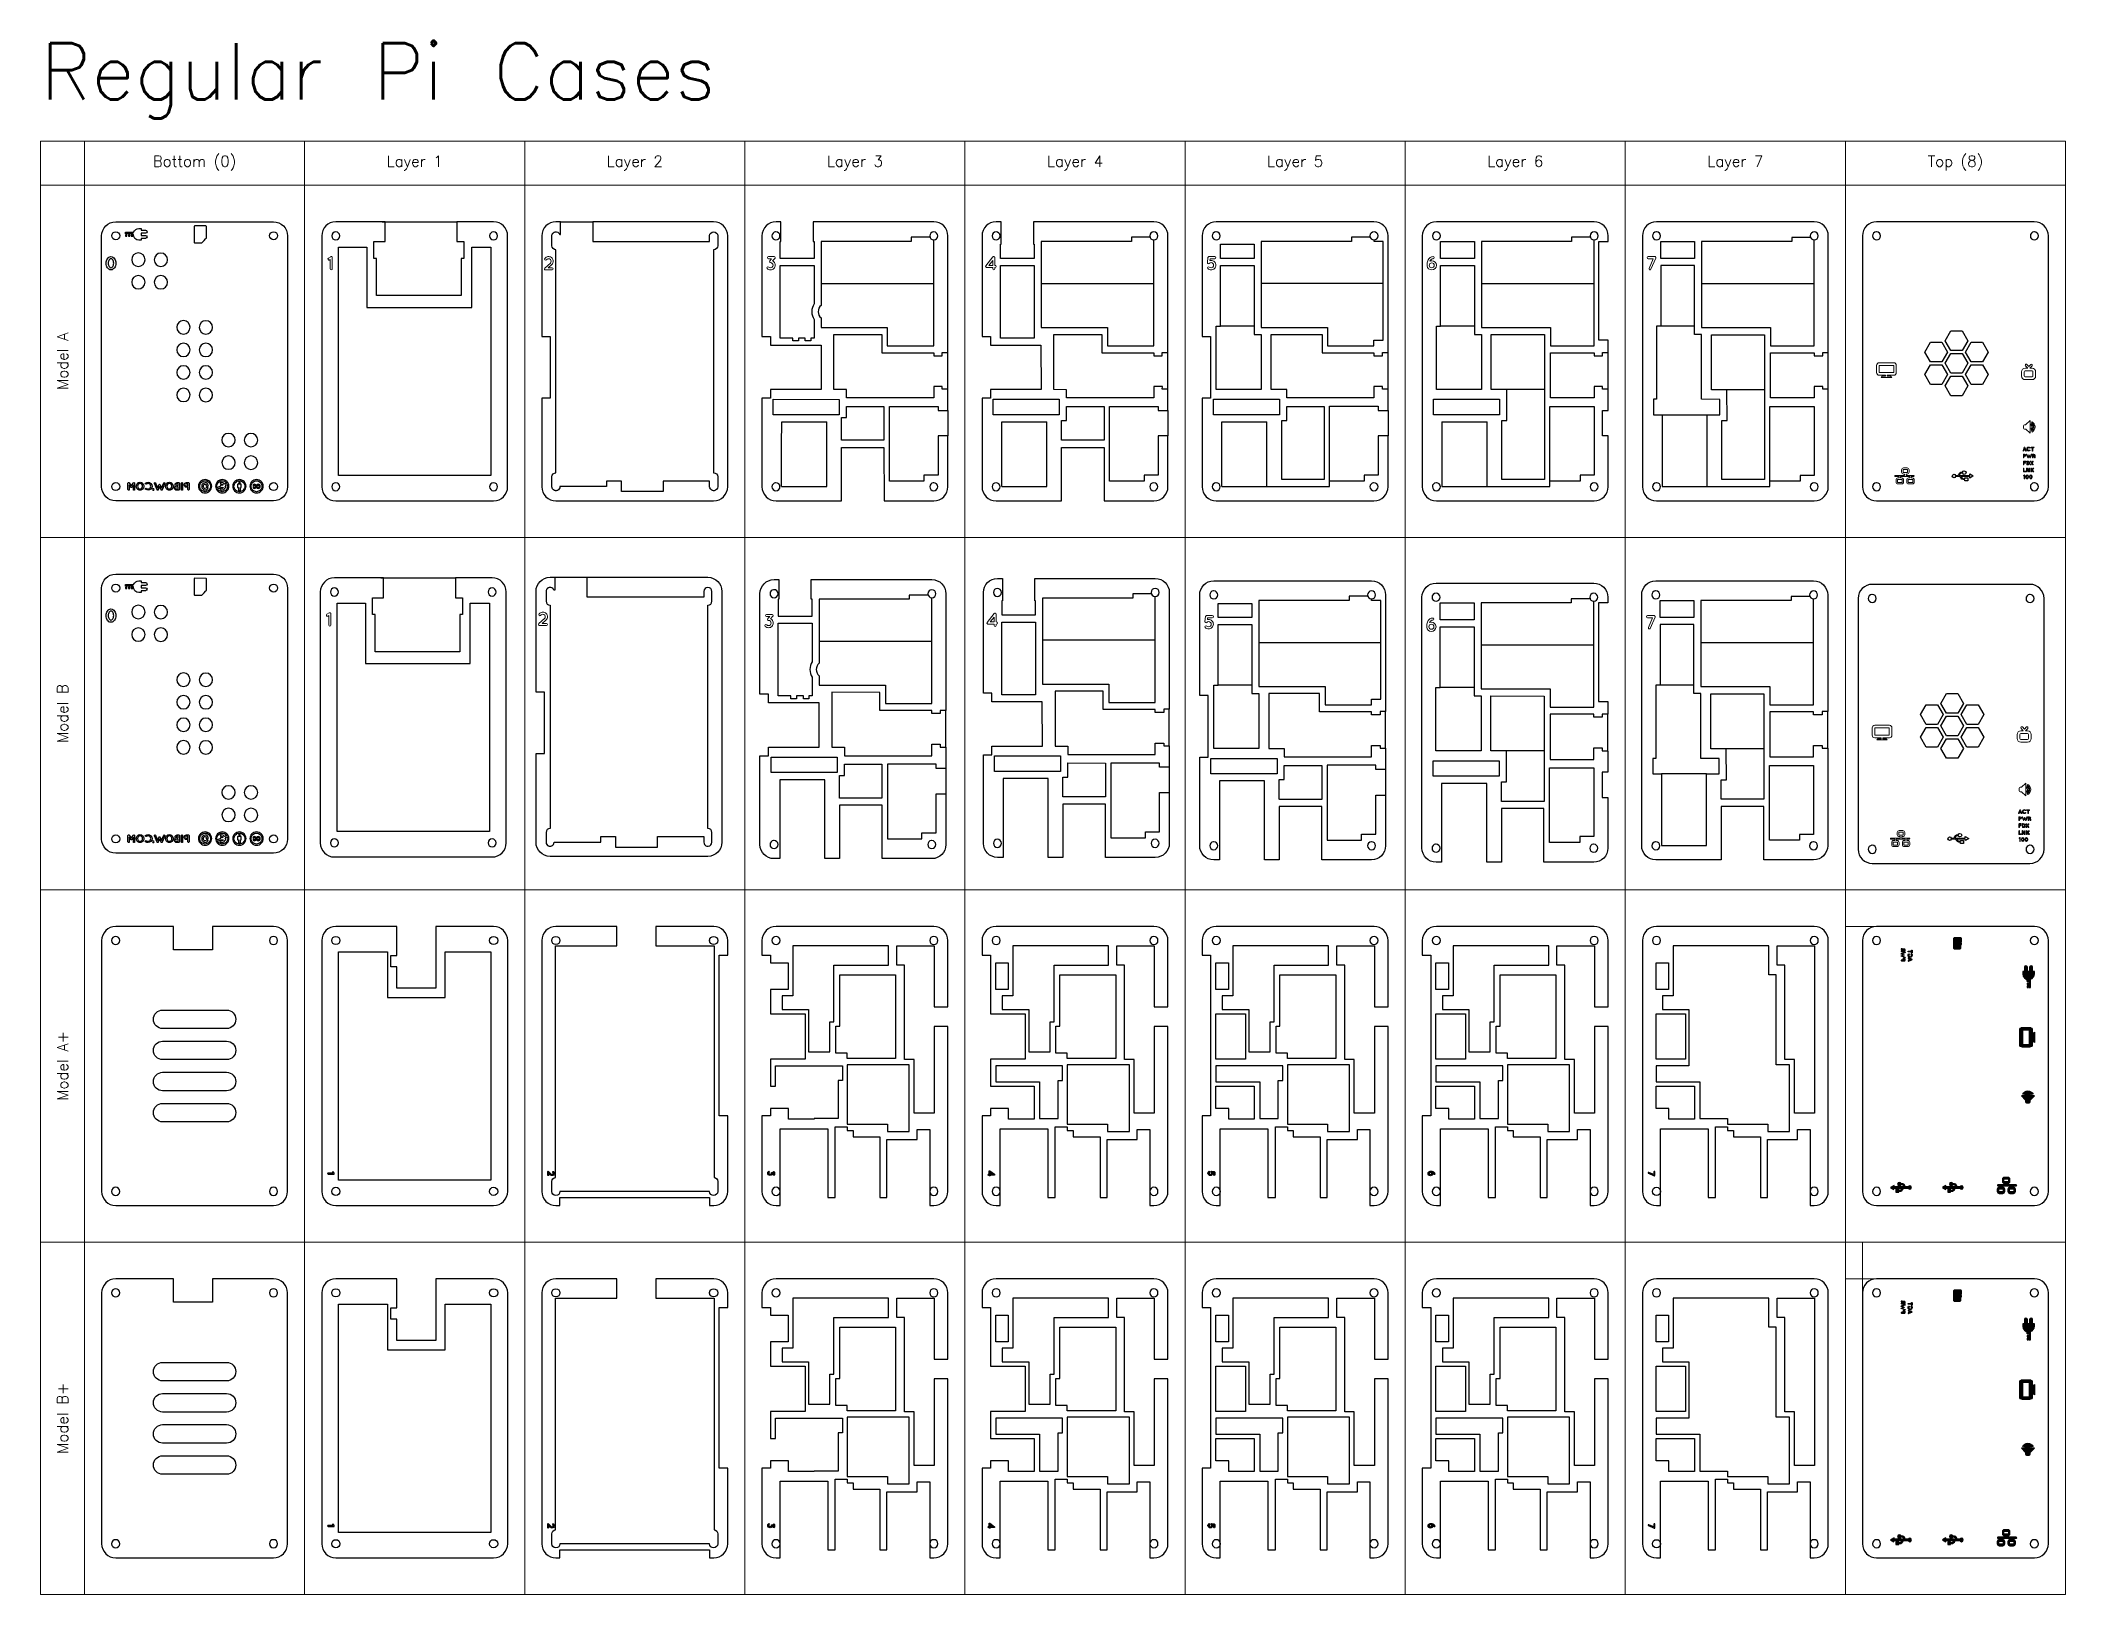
# Model space of a CAD drawing. Header units: millimetres. Extents: x -1309 to 1857, y -1546 to 39.
# Drawn here: x 0 to 719, y -516 to 36 of the extents above; entities that cross this region are included whole.
import ezdxf

# ---------------------------------------------------------------- set-up
doc = ezdxf.new("R2010")
doc.units = ezdxf.units.MM
doc.header["$LTSCALE"] = 0.5
doc.layers.get('0').update_dxf_attribs({"lineweight": 18})
for name, color, linetype in [('Cutting', 102, 'Continuous'), ('Etching', 10, 'Continuous'), ('Layer 1', 7, 'Continuous'), ('Material entfernen', 2, 'Continuous'), ('red', 7, 'Continuous')]:
    doc.layers.add(name, color=color, linetype=linetype)
doc.styles.add('Annotative', font='romans.shx')
doc.styles.add('Symbol-Abbreviation', font='txt.shx', dxfattribs={"height": 100})

msp = doc.modelspace()

# ---------------------------------------------------------------- texts
for s, width, insert, char_height, attachment_point, style in [('Regular Pi Cases', 4260.7119, (0, 34.72), 20, 1, 'Symbol-Abbreviation'), ('Bottom (0)', 5000, (54.69, -7.81), 3.906, 5, 'Annotative'), ('Layer 1', 5000, (132.81, -7.81), 3.906, 5, 'Annotative'), ('Layer 2', 5000, (210.94, -7.81), 3.906, 5, 'Annotative'), ('Layer 3', 5000, (289.06, -7.81), 3.906, 5, 'Annotative'), ('Layer 4', 5000, (367.19, -7.81), 3.906, 5, 'Annotative'), ('Layer 5', 5000, (445.31, -7.81), 3.906, 5, 'Annotative'), ('Layer 6', 5000, (523.44, -7.81), 3.906, 5, 'Annotative'), ('Layer 7', 5000, (601.56, -7.81), 3.906, 5, 'Annotative'), ('Top (8)', 5000, (679.69, -7.81), 3.906, 5, 'Annotative')]:
    msp.add_mtext_dynamic_manual_height_columns(s, width=width, gutter_width=1250, heights=[0], dxfattribs=dict(insert=insert, char_height=char_height, attachment_point=attachment_point, style=style))
at = {"char_height": 3.906, "attachment_point": 5, "rotation": 90, "style": 'Annotative'}
for s, insert in [('Model A', (7.81, -78.12)), ('Model B', (7.81, -203.12)), ('Model A+', (7.81, -328.12)), ('Model B+', (7.81, -453.12))]:
    msp.add_mtext_dynamic_manual_height_columns(s, width=4500, gutter_width=1250, heights=[0], dxfattribs=dict(at, insert=insert))

# ---------------------------------------------------------------- blocks, each defined once
blk = doc.blocks.new('block 23')
at = {"layer": 'Etching', "color": 1, "lineweight": 9, "true_color": 0xff0000}
blk.add_open_spline([(-156.06, 257.71), (-156.07, 257.73), (-156.07, 257.74), (-156.07, 257.76), (-156.07, 257.77), (-156.08, 257.78), (-156.08, 257.8), (-156.09, 257.8), (-156.09, 257.82), (-156.09, 257.83), (-156.09, 257.84), (-156.1, 257.85), (-156.11, 257.86), (-156.11, 257.87), (-156.11, 257.88), (-156.11, 257.88), (-156.11, 257.88), (-156.12, 257.9), (-156.12, 257.9), (-156.13, 257.9), (-156.14, 257.92), (-156.15, 257.92), (-156.15, 257.94), (-156.16, 257.94), (-156.17, 257.95), (-156.17, 257.96), (-156.18, 257.97), (-156.19, 257.98), (-156.2, 257.99), (-156.21, 257.99), (-156.22, 258), (-156.23, 258.01), (-156.24, 258.01), (-156.25, 258.02), (-156.26, 258.02), (-156.27, 258.03), (-156.29, 258.04), (-156.3, 258.05), (-156.31, 258.05), (-156.32, 258.05), (-156.33, 258.05), (-156.34, 258.06), (-156.36, 258.06), (-156.36, 258.06), (-156.38, 258.06), (-156.38, 258.07), (-156.4, 258.07), (-156.41, 258.07), (-156.43, 258.07), (-156.43, 258.07), (-156.44, 258.07), (-156.44, 258.07), (-156.45, 258.07), (-156.45, 258.07), (-156.46, 258.07), (-156.47, 258.07), (-156.49, 258.07), (-156.51, 258.06), (-156.51, 258.06), (-156.53, 258.06), (-156.53, 258.05), (-156.55, 258.05), (-156.56, 258.05), (-156.57, 258.05), (-156.59, 258.04), (-156.59, 258.03), (-156.61, 258.03), (-156.61, 258.02), (-156.63, 258.02), (-156.63, 258.01), (-156.63, 258.01), (-157.47, 257.52), (-157.47, 257.52), (-157.64, 257.42), (-157.7, 257.18), (-157.59, 257.01), (-157.52, 256.89), (-157.4, 256.82), (-157.27, 256.82), (-157.21, 256.82), (-157.14, 256.83), (-157.08, 256.87), (-157.08, 256.87), (-156.81, 257.03), (-156.81, 257.03), (-156.81, 257.03), (-156.81, 253.7), (-156.81, 253.7), (-156.81, 253.49), (-156.65, 253.33), (-156.44, 253.33), (-156.23, 253.33), (-156.06, 253.49), (-156.06, 253.7), (-156.06, 253.7), (-156.06, 257.69), (-156.06, 257.69), (-156.06, 257.7), (-156.06, 257.71), (-156.06, 257.71)], degree=3, knots=[0, 0, 0, 0, 1, 1, 1, 2, 2, 2, 3, 3, 3, 4, 4, 4, 5, 5, 5, 6, 6, 6, 7, 7, 7, 8, 8, 8, 9, 9, 9, 10, 10, 10, 11, 11, 11, 12, 12, 12, 13, 13, 13, 14, 14, 14, 15, 15, 15, 16, 16, 16, 17, 17, 17, 18, 18, 18, 19, 19, 19, 20, 20, 20, 21, 21, 21, 22, 22, 22, 23, 23, 23, 24, 24, 24, 25, 25, 25, 26, 26, 26, 27, 27, 27, 28, 28, 28, 29, 29, 29, 30, 30, 30, 31, 31, 31, 32, 32, 32, 33, 33, 33, 33], dxfattribs=at)
blk = doc.blocks.new('block 8')
at = {"layer": 'Etching', "color": 1, "lineweight": 9, "true_color": 0xff0000}
blk.add_open_spline([(-88.13, 254.14), (-88.13, 254.14), (-89.57, 254.14), (-89.57, 254.14), (-89.57, 254.14), (-88.29, 255.3), (-88.29, 255.3), (-87.94, 255.62), (-87.75, 256.06), (-87.75, 256.5), (-87.75, 256.89), (-87.89, 257.29), (-88.17, 257.6), (-88.49, 257.95), (-88.94, 258.13), (-89.38, 258.13), (-89.77, 258.13), (-90.17, 257.99), (-90.47, 257.71), (-90.47, 257.71), (-90.68, 257.52), (-90.68, 257.52), (-90.84, 257.38), (-90.84, 257.15), (-90.71, 256.99), (-90.57, 256.84), (-90.33, 256.82), (-90.18, 256.97), (-90.18, 256.97), (-89.97, 257.16), (-89.97, 257.16), (-89.8, 257.3), (-89.59, 257.38), (-89.38, 257.38), (-89.14, 257.38), (-88.91, 257.29), (-88.73, 257.09), (-88.58, 256.92), (-88.51, 256.72), (-88.51, 256.5), (-88.51, 256.26), (-88.59, 256.03), (-88.79, 255.85), (-88.79, 255.85), (-90.8, 254.04), (-90.8, 254.04), (-90.94, 253.9), (-90.96, 253.67), (-90.82, 253.51), (-90.75, 253.43), (-90.64, 253.39), (-90.54, 253.39), (-90.54, 253.39), (-90.53, 253.39), (-90.53, 253.39), (-90.52, 253.39), (-90.52, 253.39), (-90.52, 253.39), (-90.52, 253.39), (-88.13, 253.39), (-88.13, 253.39), (-87.92, 253.39), (-87.75, 253.55), (-87.75, 253.76), (-87.75, 253.97), (-87.92, 254.14), (-88.13, 254.14)], degree=3, knots=[0, 0, 0, 0, 1, 1, 1, 2, 2, 2, 3, 3, 3, 4, 4, 4, 5, 5, 5, 6, 6, 6, 7, 7, 7, 8, 8, 8, 9, 9, 9, 10, 10, 10, 11, 11, 11, 12, 12, 12, 13, 13, 13, 14, 14, 14, 15, 15, 15, 16, 16, 16, 17, 17, 17, 18, 18, 18, 19, 19, 19, 20, 20, 20, 21, 21, 21, 22, 22, 22, 22], dxfattribs=at)
blk = doc.blocks.new('block 11')
at = {"layer": 'Etching', "color": 1, "lineweight": 9, "true_color": 0xff0000}
blk.add_open_spline([(-20.06, 256.6), (-20.06, 256.6), (-19.2, 257.48), (-19.2, 257.48), (-19.18, 257.51), (-19.16, 257.54), (-19.14, 257.57), (-19.11, 257.63), (-19.09, 257.69), (-19.09, 257.76), (-19.09, 257.97), (-19.26, 258.14), (-19.48, 258.14), (-19.48, 258.14), (-21.47, 258.14), (-21.47, 258.14), (-21.68, 258.14), (-21.85, 257.97), (-21.85, 257.76), (-21.85, 257.54), (-21.68, 257.37), (-21.47, 257.37), (-21.47, 257.37), (-20.38, 257.37), (-20.38, 257.37), (-20.38, 257.37), (-21.07, 256.67), (-21.07, 256.67), (-21.21, 256.51), (-21.21, 256.27), (-21.05, 256.13), (-21.05, 256.12), (-21.05, 256.12), (-21.05, 256.12), (-20.98, 256.04), (-20.88, 255.99), (-20.77, 256), (-20.53, 255.99), (-20.3, 255.91), (-20.13, 255.73), (-19.94, 255.55), (-19.86, 255.32), (-19.86, 255.08), (-19.86, 254.85), (-19.94, 254.62), (-20.13, 254.43), (-20.31, 254.26), (-20.54, 254.17), (-20.78, 254.17), (-21.01, 254.17), (-21.24, 254.26), (-21.42, 254.43), (-21.57, 254.58), (-21.81, 254.58), (-21.96, 254.43), (-22.11, 254.28), (-22.11, 254.04), (-21.96, 253.89), (-21.64, 253.57), (-21.2, 253.4), (-20.78, 253.4), (-20.78, 253.4), (-20.78, 253.4), (-20.78, 253.4), (-20.34, 253.4), (-19.91, 253.57), (-19.58, 253.89), (-19.25, 254.22), (-19.09, 254.66), (-19.09, 255.08), (-19.09, 255.51), (-19.25, 255.94), (-19.58, 256.27), (-19.72, 256.41), (-19.88, 256.52), (-20.06, 256.6)], degree=3, knots=[0, 0, 0, 0, 1, 1, 1, 2, 2, 2, 3, 3, 3, 4, 4, 4, 5, 5, 5, 6, 6, 6, 7, 7, 7, 8, 8, 8, 9, 9, 9, 10, 10, 10, 11, 11, 11, 12, 12, 12, 13, 13, 13, 14, 14, 14, 15, 15, 15, 16, 16, 16, 17, 17, 17, 18, 18, 18, 19, 19, 19, 20, 20, 20, 21, 21, 21, 22, 22, 22, 23, 23, 23, 24, 24, 24, 25, 25, 25, 25], dxfattribs=at)
blk = doc.blocks.new('block 12')
at = {"layer": 'Etching', "color": 1, "lineweight": 9, "true_color": 0xff0000}
blk.add_lwpolyline([(47.96, 255.02), (46.61, 255.02), (47.96, 256.69), (47.96, 255.02)], dxfattribs=at)
blk.add_open_spline([(48.77, 255.02), (48.77, 255.02), (48.7, 255.02), (48.7, 255.02), (48.7, 255.02), (48.7, 257.76), (48.7, 257.76), (48.7, 257.76), (48.7, 257.77), (48.7, 257.78), (48.7, 257.79), (48.69, 257.8), (48.69, 257.81), (48.69, 257.83), (48.69, 257.84), (48.69, 257.85), (48.69, 257.86), (48.68, 257.87), (48.68, 257.88), (48.67, 257.9), (48.67, 257.91), (48.67, 257.92), (48.66, 257.93), (48.65, 257.94), (48.65, 257.95), (48.64, 257.97), (48.63, 257.97), (48.63, 257.98), (48.62, 257.99), (48.61, 258), (48.61, 258.01), (48.6, 258.02), (48.59, 258.02), (48.58, 258.04), (48.58, 258.04), (48.57, 258.05), (48.56, 258.05), (48.56, 258.06), (48.55, 258.06), (48.55, 258.06), (48.54, 258.06), (48.53, 258.07), (48.52, 258.08), (48.51, 258.08), (48.5, 258.09), (48.48, 258.1), (48.48, 258.1), (48.46, 258.11), (48.46, 258.11), (48.44, 258.12), (48.42, 258.12), (48.42, 258.12), (48.4, 258.12), (48.4, 258.12), (48.38, 258.13), (48.38, 258.13), (48.36, 258.13), (48.34, 258.13), (48.34, 258.13), (48.34, 258.13), (48.33, 258.13), (48.32, 258.13), (48.32, 258.13), (48.32, 258.13), (48.3, 258.13), (48.28, 258.13), (48.27, 258.13), (48.26, 258.12), (48.25, 258.12), (48.24, 258.12), (48.22, 258.12), (48.21, 258.12), (48.2, 258.11), (48.19, 258.11), (48.18, 258.1), (48.17, 258.09), (48.15, 258.09), (48.15, 258.08), (48.13, 258.08), (48.13, 258.07), (48.11, 258.06), (48.1, 258.06), (48.1, 258.05), (48.09, 258.04), (48.07, 258.04), (48.06, 258.02), (48.06, 258.02), (48.05, 258.01), (48.04, 258), (48.04, 257.99), (48.04, 257.99), (48.04, 257.99), (45.53, 254.88), (45.53, 254.88), (45.4, 254.72), (45.42, 254.49), (45.59, 254.36), (45.66, 254.3), (45.74, 254.28), (45.82, 254.28), (45.82, 254.28), (45.83, 254.28), (45.83, 254.28), (45.83, 254.28), (45.84, 254.28), (45.84, 254.28), (45.84, 254.28), (47.96, 254.28), (47.96, 254.28), (47.96, 254.28), (47.96, 253.76), (47.96, 253.76), (47.96, 253.55), (48.12, 253.39), (48.33, 253.39), (48.54, 253.39), (48.7, 253.55), (48.7, 253.76), (48.7, 253.76), (48.7, 254.28), (48.7, 254.28), (48.7, 254.28), (48.77, 254.28), (48.77, 254.28), (48.98, 254.28), (49.15, 254.44), (49.15, 254.65), (49.15, 254.85), (48.98, 255.02), (48.77, 255.02)], degree=3, knots=[0, 0, 0, 0, 1, 1, 1, 2, 2, 2, 3, 3, 3, 4, 4, 4, 5, 5, 5, 6, 6, 6, 7, 7, 7, 8, 8, 8, 9, 9, 9, 10, 10, 10, 11, 11, 11, 12, 12, 12, 13, 13, 13, 14, 14, 14, 15, 15, 15, 16, 16, 16, 17, 17, 17, 18, 18, 18, 19, 19, 19, 20, 20, 20, 21, 21, 21, 22, 22, 22, 23, 23, 23, 24, 24, 24, 25, 25, 25, 26, 26, 26, 27, 27, 27, 28, 28, 28, 29, 29, 29, 30, 30, 30, 31, 31, 31, 32, 32, 32, 33, 33, 33, 34, 34, 34, 35, 35, 35, 36, 36, 36, 37, 37, 37, 38, 38, 38, 39, 39, 39, 40, 40, 40, 41, 41, 41, 42, 42, 42, 43, 43, 43, 43], dxfattribs=at)
blk = doc.blocks.new('block 13')
at = {"layer": 'Etching', "color": 1, "lineweight": 9, "true_color": 0xff0000}
blk.add_open_spline([(115.33, 256.76), (115.19, 256.76), (115.03, 256.74), (114.88, 256.69), (114.88, 256.69), (114.96, 257.36), (114.96, 257.36), (114.96, 257.36), (116.63, 257.36), (116.63, 257.36), (116.84, 257.36), (117.01, 257.54), (117.01, 257.74), (117.01, 257.96), (116.84, 258.13), (116.63, 258.13), (116.63, 258.13), (114.63, 258.13), (114.63, 258.13), (114.56, 258.13), (114.51, 258.12), (114.45, 258.09), (114.45, 258.08), (114.44, 258.08), (114.43, 258.08), (114.43, 258.07), (114.42, 258.07), (114.41, 258.06), (114.32, 258), (114.26, 257.91), (114.24, 257.79), (114.24, 257.79), (114.03, 256.04), (114.03, 256.04), (114.03, 256), (114.03, 255.96), (114.03, 255.92), (114.03, 255.92), (114.04, 255.92), (114.04, 255.91), (114.04, 255.9), (114.05, 255.88), (114.05, 255.86), (114.05, 255.85), (114.06, 255.84), (114.06, 255.83), (114.07, 255.83), (114.07, 255.82), (114.07, 255.81), (114.09, 255.78), (114.12, 255.75), (114.14, 255.72), (114.29, 255.57), (114.53, 255.57), (114.68, 255.72), (114.86, 255.9), (115.1, 255.98), (115.33, 255.98), (115.57, 255.98), (115.8, 255.9), (115.98, 255.72), (116.16, 255.54), (116.25, 255.31), (116.25, 255.07), (116.25, 254.84), (116.15, 254.6), (115.98, 254.43), (115.8, 254.24), (115.56, 254.15), (115.33, 254.15), (115.09, 254.15), (114.86, 254.24), (114.68, 254.43), (114.53, 254.57), (114.28, 254.57), (114.14, 254.43), (113.99, 254.27), (113.99, 254.03), (114.14, 253.88), (114.46, 253.55), (114.9, 253.39), (115.32, 253.39), (115.32, 253.39), (115.32, 253.39), (115.33, 253.39), (115.76, 253.39), (116.19, 253.55), (116.52, 253.88), (116.84, 254.21), (117.01, 254.64), (117.01, 255.07), (117.01, 255.5), (116.85, 255.94), (116.52, 256.26), (116.19, 256.59), (115.76, 256.76), (115.33, 256.76)], degree=3, knots=[0, 0, 0, 0, 1, 1, 1, 2, 2, 2, 3, 3, 3, 4, 4, 4, 5, 5, 5, 6, 6, 6, 7, 7, 7, 8, 8, 8, 9, 9, 9, 10, 10, 10, 11, 11, 11, 12, 12, 12, 13, 13, 13, 14, 14, 14, 15, 15, 15, 16, 16, 16, 17, 17, 17, 18, 18, 18, 19, 19, 19, 20, 20, 20, 21, 21, 21, 22, 22, 22, 23, 23, 23, 24, 24, 24, 25, 25, 25, 26, 26, 26, 27, 27, 27, 28, 28, 28, 29, 29, 29, 30, 30, 30, 31, 31, 31, 32, 32, 32, 32], dxfattribs=at)
blk = doc.blocks.new('block 9')
at = {"layer": 'Etching', "color": 1, "lineweight": 9, "true_color": 0xff0000}
for points, knots in [([(183.51, 256.67), (183.28, 256.67), (183.06, 256.62), (182.86, 256.53), (182.89, 256.59), (182.91, 256.65), (182.95, 256.71), (183.06, 256.91), (183.21, 257.07), (183.37, 257.18), (183.55, 257.29), (183.75, 257.36), (184.01, 257.37), (184.22, 257.39), (184.38, 257.56), (184.38, 257.76), (184.36, 257.97), (184.19, 258.13), (183.98, 258.12), (183.6, 258.11), (183.25, 257.99), (182.97, 257.81), (182.54, 257.52), (182.26, 257.09), (182.09, 256.65), (181.92, 256.2), (181.86, 255.71), (181.86, 255.26), (181.86, 255.13), (181.86, 255), (181.87, 254.87), (181.88, 254.87), (181.88, 254.87), (181.88, 254.86), (181.96, 254.03), (182.66, 253.39), (183.51, 253.39), (184.42, 253.39), (185.16, 254.12), (185.16, 255.03), (185.16, 255.94), (184.42, 256.67), (183.51, 256.67)], [0, 0, 0, 0, 1, 1, 1, 2, 2, 2, 3, 3, 3, 4, 4, 4, 5, 5, 5, 6, 6, 6, 7, 7, 7, 8, 8, 8, 9, 9, 9, 10, 10, 10, 11, 11, 11, 12, 12, 12, 13, 13, 13, 14, 14, 14, 14]), ([(183.51, 254.14), (183.02, 254.14), (182.62, 254.53), (182.62, 255.03), (182.62, 255.52), (183.02, 255.92), (183.51, 255.92), (184, 255.92), (184.4, 255.52), (184.4, 255.03), (184.4, 254.53), (184, 254.14), (183.51, 254.14)], [0, 0, 0, 0, 1, 1, 1, 2, 2, 2, 3, 3, 3, 4, 4, 4, 4])]:
    blk.add_open_spline(points, degree=3, knots=knots, dxfattribs=at)
blk = doc.blocks.new('block 10')
at = {"layer": 'Etching', "color": 1, "lineweight": 9, "true_color": 0xff0000}
blk.add_open_spline([(252.9, 257.68), (252.91, 257.73), (252.91, 257.78), (252.9, 257.83), (252.9, 257.85), (252.9, 257.85), (252.89, 257.87), (252.89, 257.87), (252.88, 257.89), (252.88, 257.9), (252.87, 257.91), (252.86, 257.92), (252.86, 257.93), (252.86, 257.94), (252.85, 257.96), (252.84, 257.97), (252.84, 257.97), (252.83, 257.98), (252.82, 257.99), (252.82, 258), (252.8, 258.01), (252.8, 258.02), (252.79, 258.04), (252.78, 258.04), (252.77, 258.05), (252.76, 258.06), (252.76, 258.06), (252.75, 258.07), (252.7, 258.09), (252.65, 258.12), (252.61, 258.12), (252.58, 258.13), (252.56, 258.13), (252.54, 258.13), (252.54, 258.13), (252.54, 258.13), (252.54, 258.13), (252.54, 258.13), (252.54, 258.13), (252.54, 258.13), (252.54, 258.13), (252.54, 258.13), (252.54, 258.13), (252.54, 258.13), (250.22, 258.13), (250.22, 258.13), (250.01, 258.13), (249.84, 257.97), (249.84, 257.76), (249.84, 257.55), (250.01, 257.38), (250.22, 257.38), (250.22, 257.38), (251.96, 257.38), (251.96, 257.38), (251.96, 257.38), (250.5, 253.9), (250.5, 253.9), (250.43, 253.72), (250.51, 253.5), (250.7, 253.42), (250.75, 253.4), (250.81, 253.39), (250.85, 253.39), (251, 253.39), (251.14, 253.47), (251.19, 253.61), (251.19, 253.61), (252.88, 257.62), (252.88, 257.62), (252.89, 257.64), (252.9, 257.66), (252.9, 257.68)], degree=3, knots=[0, 0, 0, 0, 1, 1, 1, 2, 2, 2, 3, 3, 3, 4, 4, 4, 5, 5, 5, 6, 6, 6, 7, 7, 7, 8, 8, 8, 9, 9, 9, 10, 10, 10, 11, 11, 11, 12, 12, 12, 13, 13, 13, 14, 14, 14, 15, 15, 15, 16, 16, 16, 17, 17, 17, 18, 18, 18, 19, 19, 19, 20, 20, 20, 21, 21, 21, 22, 22, 22, 23, 23, 23, 24, 24, 24, 24], dxfattribs=at)
blk = doc.blocks.new('block 18')
at = {"layer": 'Etching', "color": 4, "lineweight": 9, "true_color": 0x00ffff}
for points, knots in [([(373.67, 180.49), (373.67, 180.49), (373.67, 180.5), (373.67, 180.5), (373.67, 180.51), (373.66, 180.51), (373.66, 180.51), (373.66, 180.52), (373.66, 180.52), (373.66, 180.52), (373.66, 180.53), (373.66, 180.53), (373.65, 180.53), (373.65, 180.54), (373.65, 180.54), (373.65, 180.54), (373.65, 180.54), (373.65, 180.54), (373.65, 180.54), (373.65, 180.55), (373.64, 180.55), (373.64, 180.55), (373.64, 180.56), (373.64, 180.56), (373.63, 180.56), (373.63, 180.56), (373.63, 180.57), (373.63, 180.57), (373.62, 180.57), (373.62, 180.57), (373.62, 180.57), (373.62, 180.58), (373.61, 180.58), (373.61, 180.58), (373.61, 180.58), (373.61, 180.58), (373.6, 180.58), (373.6, 180.59), (373.59, 180.59), (373.59, 180.59), (373.59, 180.59), (373.59, 180.59), (373.58, 180.59), (373.58, 180.59), (373.57, 180.59), (373.57, 180.59), (373.57, 180.59), (373.56, 180.59), (373.56, 180.59), (373.56, 180.59), (373.56, 180.59), (373.56, 180.59), (373.55, 180.59), (373.55, 180.59), (373.55, 180.59), (373.55, 180.59), (373.54, 180.59), (373.54, 180.59), (373.53, 180.59), (373.53, 180.59), (373.53, 180.59), (373.52, 180.59), (373.52, 180.59), (373.52, 180.59), (373.51, 180.58), (373.51, 180.58), (373.51, 180.58), (373.5, 180.58), (373.5, 180.58), (373.5, 180.58), (373.5, 180.58), (373.26, 180.43), (373.26, 180.43), (373.2, 180.4), (373.19, 180.33), (373.22, 180.28), (373.24, 180.25), (373.27, 180.23), (373.31, 180.23), (373.33, 180.23), (373.35, 180.23), (373.37, 180.25), (373.37, 180.25), (373.45, 180.29), (373.45, 180.29), (373.45, 180.29), (373.45, 179.32), (373.45, 179.32), (373.45, 179.26), (373.49, 179.21), (373.56, 179.21), (373.61, 179.21), (373.67, 179.26), (373.67, 179.32), (373.67, 179.32), (373.67, 180.48), (373.67, 180.48), (373.67, 180.49), (373.67, 180.49), (373.67, 180.49)], [0, 0, 0, 0, 1, 1, 1, 2, 2, 2, 3, 3, 3, 4, 4, 4, 5, 5, 5, 6, 6, 6, 7, 7, 7, 8, 8, 8, 9, 9, 9, 10, 10, 10, 11, 11, 11, 12, 12, 12, 13, 13, 13, 14, 14, 14, 15, 15, 15, 16, 16, 16, 17, 17, 17, 18, 18, 18, 19, 19, 19, 20, 20, 20, 21, 21, 21, 22, 22, 22, 23, 23, 23, 24, 24, 24, 25, 25, 25, 26, 26, 26, 27, 27, 27, 28, 28, 28, 29, 29, 29, 30, 30, 30, 31, 31, 31, 32, 32, 32, 33, 33, 33, 33]), ([(374.17, 179.43), (374.17, 179.43), (374.17, 179.43), (374.17, 179.43), (374.25, 179.31), (374.38, 179.21), (374.54, 179.21), (374.54, 179.21), (374.54, 179.21), (374.54, 179.21), (374.69, 179.21), (374.82, 179.31), (374.9, 179.43), (374.9, 179.43), (374.9, 179.43), (374.9, 179.43), (374.99, 179.56), (375.03, 179.72), (375.03, 179.9), (375.03, 179.9), (375.03, 179.9), (375.03, 179.9), (375.03, 180.08), (374.99, 180.25), (374.9, 180.37), (374.9, 180.37), (374.9, 180.37), (374.9, 180.37), (374.82, 180.5), (374.69, 180.59), (374.54, 180.59), (374.54, 180.59), (374.54, 180.59), (374.54, 180.59), (374.38, 180.59), (374.25, 180.5), (374.17, 180.37), (374.17, 180.37), (374.17, 180.37), (374.17, 180.37), (374.08, 180.25), (374.04, 180.08), (374.03, 179.9), (374.03, 179.9), (374.03, 179.9), (374.03, 179.9), (374.04, 179.72), (374.08, 179.56), (374.17, 179.43)], [0, 0, 0, 0, 1, 1, 1, 2, 2, 2, 3, 3, 3, 4, 4, 4, 5, 5, 5, 6, 6, 6, 7, 7, 7, 8, 8, 8, 9, 9, 9, 10, 10, 10, 11, 11, 11, 12, 12, 12, 13, 13, 13, 14, 14, 14, 15, 15, 15, 16, 16, 16, 16]), ([(374.72, 179.55), (374.72, 179.55), (374.72, 179.55), (374.72, 179.55), (374.66, 179.47), (374.6, 179.43), (374.54, 179.43), (374.54, 179.43), (374.54, 179.43), (374.54, 179.43), (374.47, 179.43), (374.41, 179.47), (374.35, 179.55), (374.35, 179.55), (374.35, 179.55), (374.35, 179.55), (374.29, 179.64), (374.25, 179.76), (374.25, 179.9), (374.25, 179.9), (374.25, 179.9), (374.25, 179.9), (374.25, 180.04), (374.29, 180.17), (374.35, 180.25), (374.35, 180.25), (374.35, 180.25), (374.35, 180.25), (374.41, 180.34), (374.47, 180.38), (374.54, 180.37), (374.54, 180.37), (374.54, 180.37), (374.54, 180.37), (374.6, 180.38), (374.66, 180.34), (374.72, 180.25), (374.72, 180.25), (374.72, 180.25), (374.72, 180.25), (374.77, 180.17), (374.81, 180.04), (374.81, 179.9), (374.81, 179.9), (374.81, 179.9), (374.81, 179.9), (374.81, 179.76), (374.77, 179.64), (374.72, 179.55)], [0, 0, 0, 0, 1, 1, 1, 2, 2, 2, 3, 3, 3, 4, 4, 4, 5, 5, 5, 6, 6, 6, 7, 7, 7, 8, 8, 8, 9, 9, 9, 10, 10, 10, 11, 11, 11, 12, 12, 12, 13, 13, 13, 14, 14, 14, 15, 15, 15, 16, 16, 16, 16]), ([(375.46, 179.43), (375.46, 179.43), (375.46, 179.43), (375.46, 179.43), (375.55, 179.31), (375.68, 179.21), (375.83, 179.21), (375.83, 179.21), (375.83, 179.21), (375.83, 179.21), (375.98, 179.21), (376.11, 179.31), (376.2, 179.43), (376.2, 179.43), (376.2, 179.43), (376.2, 179.43), (376.28, 179.56), (376.33, 179.72), (376.33, 179.9), (376.33, 179.9), (376.33, 179.9), (376.33, 179.9), (376.33, 180.08), (376.28, 180.25), (376.2, 180.37), (376.2, 180.37), (376.2, 180.37), (376.2, 180.37), (376.11, 180.5), (375.98, 180.59), (375.83, 180.59), (375.83, 180.59), (375.83, 180.59), (375.83, 180.59), (375.68, 180.59), (375.55, 180.5), (375.46, 180.37), (375.46, 180.37), (375.46, 180.37), (375.46, 180.37), (375.38, 180.25), (375.33, 180.08), (375.33, 179.9), (375.33, 179.9), (375.33, 179.9), (375.33, 179.9), (375.33, 179.72), (375.38, 179.56), (375.46, 179.43)], [0, 0, 0, 0, 1, 1, 1, 2, 2, 2, 3, 3, 3, 4, 4, 4, 5, 5, 5, 6, 6, 6, 7, 7, 7, 8, 8, 8, 9, 9, 9, 10, 10, 10, 11, 11, 11, 12, 12, 12, 13, 13, 13, 14, 14, 14, 15, 15, 15, 16, 16, 16, 16]), ([(376.02, 179.55), (376.02, 179.55), (376.02, 179.55), (376.02, 179.55), (375.96, 179.47), (375.89, 179.43), (375.83, 179.43), (375.83, 179.43), (375.83, 179.43), (375.83, 179.43), (375.77, 179.43), (375.7, 179.47), (375.64, 179.55), (375.64, 179.55), (375.64, 179.55), (375.64, 179.55), (375.59, 179.64), (375.55, 179.76), (375.55, 179.9), (375.55, 179.9), (375.55, 179.9), (375.55, 179.9), (375.55, 180.04), (375.59, 180.17), (375.64, 180.25), (375.64, 180.25), (375.64, 180.25), (375.64, 180.25), (375.7, 180.34), (375.77, 180.38), (375.83, 180.37), (375.83, 180.37), (375.83, 180.37), (375.83, 180.37), (375.89, 180.38), (375.96, 180.34), (376.02, 180.25), (376.02, 180.25), (376.02, 180.25), (376.02, 180.25), (376.07, 180.17), (376.11, 180.04), (376.11, 179.9), (376.11, 179.9), (376.11, 179.9), (376.11, 179.9), (376.11, 179.76), (376.07, 179.64), (376.02, 179.55)], [0, 0, 0, 0, 1, 1, 1, 2, 2, 2, 3, 3, 3, 4, 4, 4, 5, 5, 5, 6, 6, 6, 7, 7, 7, 8, 8, 8, 9, 9, 9, 10, 10, 10, 11, 11, 11, 12, 12, 12, 13, 13, 13, 14, 14, 14, 15, 15, 15, 16, 16, 16, 16])]:
    blk.add_open_spline(points, degree=3, knots=knots, dxfattribs=at)
blk = doc.blocks.new('block 17')
at = {"layer": 'Etching', "color": 4, "lineweight": 9, "true_color": 0x00ffff}
for points, knots in [([(374.09, 187.58), (374.09, 187.81), (373.9, 188), (373.66, 188), (373.66, 188), (373.31, 188), (373.31, 188), (373.31, 188), (373.31, 188), (373.31, 188), (373.31, 188), (373.31, 188), (373.31, 188), (373.25, 188), (373.2, 187.95), (373.2, 187.89), (373.2, 187.89), (373.2, 186.73), (373.2, 186.73), (373.2, 186.67), (373.25, 186.62), (373.31, 186.62), (373.37, 186.62), (373.42, 186.67), (373.42, 186.73), (373.42, 186.73), (373.42, 187.16), (373.42, 187.16), (373.42, 187.16), (373.66, 187.16), (373.66, 187.16), (373.9, 187.16), (374.09, 187.34), (374.09, 187.58)], [0, 0, 0, 0, 1, 1, 1, 2, 2, 2, 3, 3, 3, 4, 4, 4, 5, 5, 5, 6, 6, 6, 7, 7, 7, 8, 8, 8, 9, 9, 9, 10, 10, 10, 11, 11, 11, 11]), ([(373.42, 187.78), (373.42, 187.78), (373.66, 187.78), (373.66, 187.78), (373.78, 187.78), (373.87, 187.69), (373.87, 187.58), (373.87, 187.47), (373.78, 187.37), (373.66, 187.37), (373.66, 187.37), (373.42, 187.37), (373.42, 187.37), (373.42, 187.37), (373.42, 187.78), (373.42, 187.78)], [0, 0, 0, 0, 1, 1, 1, 2, 2, 2, 3, 3, 3, 4, 4, 4, 5, 5, 5, 5]), ([(376.11, 187.98), (376.05, 188), (375.99, 187.98), (375.96, 187.92), (375.96, 187.92), (375.58, 187.01), (375.58, 187.01), (375.58, 187.01), (375.33, 187.61), (375.33, 187.61), (375.31, 187.66), (375.26, 187.68), (375.22, 187.68), (375.18, 187.68), (375.14, 187.66), (375.12, 187.61), (375.12, 187.61), (374.86, 187.01), (374.86, 187.01), (374.86, 187.01), (374.48, 187.92), (374.48, 187.92), (374.46, 187.98), (374.39, 188), (374.34, 187.98), (374.28, 187.96), (374.26, 187.89), (374.28, 187.84), (374.28, 187.84), (374.76, 186.69), (374.76, 186.69), (374.77, 186.68), (374.77, 186.67), (374.77, 186.67), (374.77, 186.67), (374.77, 186.67), (374.77, 186.67), (374.78, 186.66), (374.78, 186.66), (374.78, 186.65), (374.79, 186.65), (374.79, 186.65), (374.79, 186.65), (374.79, 186.65), (374.8, 186.64), (374.8, 186.64), (374.8, 186.64), (374.8, 186.64), (374.8, 186.64), (374.81, 186.63), (374.82, 186.63), (374.82, 186.63), (374.82, 186.63), (374.82, 186.63), (374.82, 186.63), (374.83, 186.63), (374.83, 186.63), (374.83, 186.62), (374.83, 186.62), (374.83, 186.62), (374.84, 186.62), (374.84, 186.62), (374.84, 186.62), (374.85, 186.62), (374.85, 186.62), (374.86, 186.62), (374.87, 186.62), (374.87, 186.62), (374.87, 186.62), (374.87, 186.62), (374.87, 186.62), (374.87, 186.62), (374.87, 186.62), (374.87, 186.62), (374.87, 186.62), (374.87, 186.62), (374.87, 186.62), (374.88, 186.62), (374.88, 186.62), (374.89, 186.62), (374.89, 186.62), (374.89, 186.62), (374.89, 186.62), (374.9, 186.62), (374.91, 186.62), (374.91, 186.63), (374.91, 186.63), (374.91, 186.63), (374.91, 186.63), (374.91, 186.63), (374.91, 186.63), (374.92, 186.63), (374.92, 186.63), (374.93, 186.64), (374.93, 186.64), (374.93, 186.64), (374.93, 186.64), (374.93, 186.64), (374.94, 186.65), (374.94, 186.65), (374.94, 186.65), (374.95, 186.65), (374.95, 186.65), (374.95, 186.66), (374.95, 186.66), (374.96, 186.67), (374.96, 186.67), (374.96, 186.67), (374.96, 186.67), (374.96, 186.67), (374.97, 186.68), (374.97, 186.69), (374.97, 186.69), (375.23, 187.3), (375.23, 187.3), (375.23, 187.3), (375.49, 186.69), (375.49, 186.69), (375.49, 186.68), (375.49, 186.67), (375.49, 186.67), (375.49, 186.67), (375.49, 186.67), (375.5, 186.67), (375.5, 186.66), (375.5, 186.66), (375.51, 186.65), (375.51, 186.65), (375.51, 186.65), (375.51, 186.65), (375.51, 186.65), (375.52, 186.64), (375.52, 186.64), (375.52, 186.64), (375.52, 186.64), (375.53, 186.64), (375.53, 186.63), (375.54, 186.63), (375.54, 186.63), (375.54, 186.63), (375.54, 186.63), (375.54, 186.63), (375.55, 186.63), (375.55, 186.63), (375.55, 186.62), (375.55, 186.62), (375.56, 186.62), (375.56, 186.62), (375.56, 186.62), (375.57, 186.62), (375.57, 186.62), (375.57, 186.62), (375.58, 186.62), (375.59, 186.62), (375.59, 186.62), (375.6, 186.62), (375.61, 186.62), (375.61, 186.62), (375.61, 186.62), (375.61, 186.62), (375.62, 186.62), (375.62, 186.62), (375.63, 186.62), (375.63, 186.63), (375.63, 186.63), (375.63, 186.63), (375.63, 186.63), (375.63, 186.63), (375.63, 186.63), (375.64, 186.63), (375.64, 186.63), (375.65, 186.64), (375.65, 186.64), (375.65, 186.64), (375.65, 186.64), (375.66, 186.64), (375.66, 186.65), (375.67, 186.65), (375.67, 186.65), (375.67, 186.65), (375.67, 186.65), (375.67, 186.66), (375.68, 186.66), (375.68, 186.67), (375.68, 186.67), (375.68, 186.67), (375.68, 186.67), (375.69, 186.67), (375.69, 186.68), (375.69, 186.69), (375.69, 186.69), (376.18, 187.84), (376.18, 187.84), (376.2, 187.89), (376.17, 187.96), (376.12, 187.98)], [0, 0, 0, 0, 1, 1, 1, 2, 2, 2, 3, 3, 3, 4, 4, 4, 5, 5, 5, 6, 6, 6, 7, 7, 7, 8, 8, 8, 9, 9, 9, 10, 10, 10, 11, 11, 11, 12, 12, 12, 13, 13, 13, 14, 14, 14, 15, 15, 15, 16, 16, 16, 17, 17, 17, 18, 18, 18, 19, 19, 19, 20, 20, 20, 21, 21, 21, 22, 22, 22, 23, 23, 23, 24, 24, 24, 25, 25, 25, 26, 26, 26, 27, 27, 27, 28, 28, 28, 29, 29, 29, 30, 30, 30, 31, 31, 31, 32, 32, 32, 33, 33, 33, 34, 34, 34, 35, 35, 35, 36, 36, 36, 37, 37, 37, 38, 38, 38, 39, 39, 39, 40, 40, 40, 41, 41, 41, 42, 42, 42, 43, 43, 43, 44, 44, 44, 45, 45, 45, 46, 46, 46, 47, 47, 47, 48, 48, 48, 49, 49, 49, 50, 50, 50, 51, 51, 51, 52, 52, 52, 53, 53, 53, 54, 54, 54, 55, 55, 55, 56, 56, 56, 57, 57, 57, 58, 58, 58, 59, 59, 59, 60, 60, 60, 61, 61, 61, 62, 62, 62, 63, 63, 63, 64, 64, 64, 65, 65, 65, 65]), ([(377.37, 186.85), (377.36, 186.87), (377.36, 186.91), (377.36, 186.97), (377.36, 187.05), (377.33, 187.12), (377.29, 187.18), (377.27, 187.21), (377.25, 187.23), (377.22, 187.25), (377.32, 187.33), (377.38, 187.45), (377.38, 187.58), (377.38, 187.81), (377.19, 188), (376.95, 188), (376.95, 188), (376.6, 188), (376.6, 188), (376.6, 188), (376.6, 188), (376.6, 188), (376.6, 188), (376.6, 188), (376.6, 188), (376.54, 188), (376.49, 187.95), (376.49, 187.89), (376.49, 187.89), (376.49, 186.73), (376.49, 186.73), (376.49, 186.67), (376.54, 186.62), (376.6, 186.62), (376.66, 186.62), (376.71, 186.67), (376.71, 186.73), (376.71, 186.73), (376.71, 187.16), (376.71, 187.16), (376.71, 187.16), (376.94, 187.16), (376.94, 187.16), (376.96, 187.15), (377.01, 187.14), (377.05, 187.11), (377.08, 187.09), (377.1, 187.07), (377.11, 187.05), (377.13, 187.03), (377.14, 187), (377.14, 186.97), (377.14, 186.86), (377.15, 186.79), (377.18, 186.73), (377.19, 186.7), (377.22, 186.68), (377.24, 186.66), (377.27, 186.64), (377.3, 186.64), (377.32, 186.64), (377.32, 186.64), (377.32, 186.64), (377.32, 186.64), (377.34, 186.64), (377.36, 186.64), (377.37, 186.64), (377.42, 186.66), (377.45, 186.73), (377.43, 186.78), (377.42, 186.82), (377.4, 186.84), (377.37, 186.85)], [0, 0, 0, 0, 1, 1, 1, 2, 2, 2, 3, 3, 3, 4, 4, 4, 5, 5, 5, 6, 6, 6, 7, 7, 7, 8, 8, 8, 9, 9, 9, 10, 10, 10, 11, 11, 11, 12, 12, 12, 13, 13, 13, 14, 14, 14, 15, 15, 15, 16, 16, 16, 17, 17, 17, 18, 18, 18, 19, 19, 19, 20, 20, 20, 21, 21, 21, 22, 22, 22, 23, 23, 23, 24, 24, 24, 24]), ([(376.95, 187.37), (376.95, 187.37), (376.71, 187.37), (376.71, 187.37), (376.71, 187.37), (376.71, 187.78), (376.71, 187.78), (376.71, 187.78), (376.95, 187.78), (376.95, 187.78), (377.07, 187.78), (377.16, 187.69), (377.16, 187.58), (377.16, 187.47), (377.07, 187.37), (376.95, 187.37)], [0, 0, 0, 0, 1, 1, 1, 2, 2, 2, 3, 3, 3, 4, 4, 4, 5, 5, 5, 5]), ([(373.31, 184.15), (373.37, 184.15), (373.42, 184.2), (373.42, 184.26), (373.42, 184.26), (373.42, 184.73), (373.42, 184.73), (373.42, 184.73), (373.88, 184.73), (373.88, 184.73), (373.94, 184.73), (373.99, 184.78), (373.99, 184.84), (373.99, 184.9), (373.94, 184.95), (373.88, 184.95), (373.88, 184.95), (373.42, 184.95), (373.42, 184.95), (373.42, 184.95), (373.42, 185.31), (373.42, 185.31), (373.42, 185.31), (373.96, 185.31), (373.96, 185.31), (374.01, 185.31), (374.06, 185.36), (374.06, 185.42), (374.06, 185.48), (374.01, 185.53), (373.96, 185.53), (373.96, 185.53), (373.32, 185.53), (373.32, 185.53), (373.31, 185.53), (373.31, 185.53), (373.31, 185.53), (373.31, 185.53), (373.31, 185.53), (373.31, 185.53), (373.25, 185.53), (373.2, 185.48), (373.2, 185.42), (373.2, 185.42), (373.2, 184.26), (373.2, 184.26), (373.2, 184.2), (373.25, 184.15), (373.31, 184.15)], [0, 0, 0, 0, 1, 1, 1, 2, 2, 2, 3, 3, 3, 4, 4, 4, 5, 5, 5, 6, 6, 6, 7, 7, 7, 8, 8, 8, 9, 9, 9, 10, 10, 10, 11, 11, 11, 12, 12, 12, 13, 13, 13, 14, 14, 14, 15, 15, 15, 16, 16, 16, 16]), ([(373.31, 181.68), (373.31, 181.68), (373.31, 181.68), (373.31, 181.68), (373.31, 181.68), (373.31, 181.68), (373.32, 181.68), (373.32, 181.68), (373.96, 181.68), (373.96, 181.68), (374.01, 181.68), (374.07, 181.73), (374.07, 181.79), (374.07, 181.85), (374.01, 181.9), (373.96, 181.9), (373.96, 181.9), (373.42, 181.9), (373.42, 181.9), (373.42, 181.9), (373.42, 182.95), (373.42, 182.95), (373.42, 183.01), (373.37, 183.06), (373.31, 183.06), (373.25, 183.06), (373.2, 183.01), (373.2, 182.95), (373.2, 182.95), (373.2, 181.79), (373.2, 181.79), (373.2, 181.73), (373.25, 181.68), (373.31, 181.68)], [0, 0, 0, 0, 1, 1, 1, 2, 2, 2, 3, 3, 3, 4, 4, 4, 5, 5, 5, 6, 6, 6, 7, 7, 7, 8, 8, 8, 9, 9, 9, 10, 10, 10, 11, 11, 11, 11]), ([(374.53, 182.61), (374.53, 182.61), (375.16, 181.73), (375.16, 181.73), (375.16, 181.73), (375.17, 181.72), (375.17, 181.72), (375.19, 181.7), (375.22, 181.68), (375.25, 181.68), (375.31, 181.68), (375.36, 181.73), (375.36, 181.79), (375.36, 181.79), (375.36, 182.94), (375.36, 182.94), (375.36, 182.99), (375.31, 183.04), (375.25, 183.04), (375.19, 183.04), (375.15, 182.99), (375.15, 182.94), (375.15, 182.94), (375.15, 182.12), (375.15, 182.12), (375.15, 182.12), (374.51, 183), (374.51, 183), (374.47, 183.05), (374.41, 183.06), (374.36, 183.03), (374.33, 183.01), (374.31, 182.97), (374.31, 182.94), (374.31, 182.94), (374.31, 182.94), (374.31, 182.94), (374.31, 182.94), (374.31, 181.79), (374.31, 181.79), (374.31, 181.73), (374.36, 181.68), (374.42, 181.68), (374.48, 181.68), (374.53, 181.73), (374.53, 181.79), (374.53, 181.79), (374.53, 182.61), (374.53, 182.61)], [0, 0, 0, 0, 1, 1, 1, 2, 2, 2, 3, 3, 3, 4, 4, 4, 5, 5, 5, 6, 6, 6, 7, 7, 7, 8, 8, 8, 9, 9, 9, 10, 10, 10, 11, 11, 11, 12, 12, 12, 13, 13, 13, 14, 14, 14, 15, 15, 15, 16, 16, 16, 16]), ([(374.51, 184.15), (374.51, 184.15), (374.51, 184.15), (374.51, 184.15), (374.51, 184.15), (374.51, 184.15), (374.51, 184.15), (374.51, 184.15), (374.74, 184.15), (374.74, 184.15), (375.12, 184.15), (375.43, 184.46), (375.43, 184.84), (375.43, 185.22), (375.12, 185.53), (374.74, 185.53), (374.74, 185.53), (374.51, 185.53), (374.51, 185.53), (374.51, 185.53), (374.51, 185.53), (374.51, 185.53), (374.51, 185.53), (374.51, 185.53), (374.51, 185.53), (374.45, 185.53), (374.4, 185.48), (374.4, 185.42), (374.4, 185.42), (374.4, 184.26), (374.4, 184.26), (374.4, 184.2), (374.45, 184.15), (374.51, 184.15)], [0, 0, 0, 0, 1, 1, 1, 2, 2, 2, 3, 3, 3, 4, 4, 4, 5, 5, 5, 6, 6, 6, 7, 7, 7, 8, 8, 8, 9, 9, 9, 10, 10, 10, 11, 11, 11, 11]), ([(374.62, 185.31), (374.62, 185.31), (374.74, 185.31), (374.74, 185.31), (375, 185.31), (375.21, 185.1), (375.21, 184.84), (375.21, 184.58), (375, 184.37), (374.74, 184.37), (374.74, 184.37), (374.62, 184.37), (374.62, 184.37), (374.62, 184.37), (374.62, 185.31), (374.62, 185.31)], [0, 0, 0, 0, 1, 1, 1, 2, 2, 2, 3, 3, 3, 4, 4, 4, 5, 5, 5, 5]), ([(376.68, 185.49), (376.63, 185.53), (376.56, 185.52), (376.52, 185.47), (376.52, 185.47), (376.19, 185.02), (376.19, 185.02), (376.19, 185.02), (375.86, 185.47), (375.86, 185.47), (375.82, 185.52), (375.75, 185.53), (375.71, 185.49), (375.66, 185.46), (375.65, 185.39), (375.68, 185.34), (375.68, 185.34), (376.06, 184.83), (376.06, 184.83), (376.06, 184.83), (375.68, 184.32), (375.68, 184.32), (375.65, 184.27), (375.66, 184.2), (375.71, 184.17), (375.73, 184.16), (375.75, 184.15), (375.77, 184.15), (375.8, 184.15), (375.84, 184.17), (375.86, 184.19), (375.86, 184.19), (376.19, 184.65), (376.19, 184.65), (376.19, 184.65), (376.52, 184.19), (376.52, 184.19), (376.55, 184.17), (376.58, 184.15), (376.61, 184.15), (376.63, 184.15), (376.66, 184.16), (376.68, 184.17), (376.73, 184.2), (376.73, 184.27), (376.7, 184.32), (376.7, 184.32), (376.32, 184.83), (376.32, 184.83), (376.32, 184.83), (376.7, 185.34), (376.7, 185.34), (376.73, 185.39), (376.72, 185.46), (376.68, 185.49)], [0, 0, 0, 0, 1, 1, 1, 2, 2, 2, 3, 3, 3, 4, 4, 4, 5, 5, 5, 6, 6, 6, 7, 7, 7, 8, 8, 8, 9, 9, 9, 10, 10, 10, 11, 11, 11, 12, 12, 12, 13, 13, 13, 14, 14, 14, 15, 15, 15, 16, 16, 16, 17, 17, 17, 18, 18, 18, 18]), ([(375.95, 181.68), (376.01, 181.68), (376.05, 181.73), (376.05, 181.79), (376.05, 181.79), (376.05, 182.07), (376.05, 182.07), (376.05, 182.07), (376.26, 182.28), (376.26, 182.28), (376.26, 182.28), (376.69, 181.72), (376.69, 181.72), (376.71, 181.69), (376.74, 181.68), (376.77, 181.68), (376.79, 181.68), (376.82, 181.69), (376.84, 181.71), (376.88, 181.74), (376.89, 181.81), (376.85, 181.86), (376.85, 181.86), (376.41, 182.43), (376.41, 182.43), (376.41, 182.43), (376.85, 182.86), (376.85, 182.86), (376.89, 182.91), (376.89, 182.98), (376.85, 183.02), (376.8, 183.06), (376.74, 183.06), (376.69, 183.02), (376.69, 183.02), (376.05, 182.38), (376.05, 182.38), (376.05, 182.38), (376.05, 182.94), (376.05, 182.94), (376.05, 183), (376.01, 183.05), (375.95, 183.05), (375.88, 183.05), (375.84, 183), (375.84, 182.94), (375.84, 182.94), (375.84, 181.79), (375.84, 181.79), (375.84, 181.73), (375.88, 181.68), (375.95, 181.68)], [0, 0, 0, 0, 1, 1, 1, 2, 2, 2, 3, 3, 3, 4, 4, 4, 5, 5, 5, 6, 6, 6, 7, 7, 7, 8, 8, 8, 9, 9, 9, 10, 10, 10, 11, 11, 11, 12, 12, 12, 13, 13, 13, 14, 14, 14, 15, 15, 15, 16, 16, 16, 17, 17, 17, 17])]:
    blk.add_open_spline(points, degree=3, knots=knots, dxfattribs=at)
at = {"layer": 'Etching'}
blk.add_blockref('block 18', (0, 0), dxfattribs=at)
blk = doc.blocks.new('block 16')
at = {"layer": 'Etching', "color": 4, "lineweight": 9, "true_color": 0x00ffff}
blk.add_lwpolyline([(373.46, 189.63), (373.62, 190.06), (373.78, 189.63), (373.46, 189.63)], dxfattribs=at)
for points, knots in [([(373.95, 189.16), (373.97, 189.11), (374.01, 189.09), (374.06, 189.09), (374.07, 189.09), (374.08, 189.09), (374.09, 189.09), (374.15, 189.12), (374.18, 189.18), (374.16, 189.24), (374.16, 189.24), (373.72, 190.4), (373.72, 190.4), (373.7, 190.44), (373.66, 190.47), (373.62, 190.47), (373.57, 190.47), (373.53, 190.44), (373.51, 190.4), (373.51, 190.4), (373.08, 189.24), (373.08, 189.24), (373.06, 189.18), (373.08, 189.12), (373.14, 189.09), (373.15, 189.09), (373.16, 189.09), (373.18, 189.09), (373.22, 189.09), (373.26, 189.11), (373.28, 189.16), (373.28, 189.16), (373.38, 189.41), (373.38, 189.41), (373.38, 189.41), (373.86, 189.41), (373.86, 189.41), (373.86, 189.41), (373.95, 189.16), (373.95, 189.16)], [0, 0, 0, 0, 1, 1, 1, 2, 2, 2, 3, 3, 3, 4, 4, 4, 5, 5, 5, 6, 6, 6, 7, 7, 7, 8, 8, 8, 9, 9, 9, 10, 10, 10, 11, 11, 11, 12, 12, 12, 13, 13, 13, 13]), ([(375.13, 189.09), (375.3, 189.09), (375.46, 189.15), (375.58, 189.24), (375.63, 189.28), (375.64, 189.35), (375.6, 189.4), (375.56, 189.45), (375.49, 189.46), (375.44, 189.42), (375.36, 189.35), (375.25, 189.31), (375.13, 189.31), (374.99, 189.31), (374.86, 189.37), (374.77, 189.46), (374.68, 189.54), (374.63, 189.66), (374.63, 189.8), (374.63, 189.93), (374.68, 190.05), (374.77, 190.14), (374.86, 190.23), (374.99, 190.29), (375.13, 190.29), (375.25, 190.29), (375.36, 190.25), (375.44, 190.18), (375.49, 190.14), (375.56, 190.15), (375.6, 190.2), (375.64, 190.25), (375.63, 190.32), (375.58, 190.36), (375.46, 190.45), (375.3, 190.51), (375.13, 190.51), (374.73, 190.51), (374.4, 190.19), (374.4, 189.8), (374.41, 189.41), (374.73, 189.09), (375.13, 189.09)], [0, 0, 0, 0, 1, 1, 1, 2, 2, 2, 3, 3, 3, 4, 4, 4, 5, 5, 5, 6, 6, 6, 7, 7, 7, 8, 8, 8, 9, 9, 9, 10, 10, 10, 11, 11, 11, 12, 12, 12, 13, 13, 13, 14, 14, 14, 14]), ([(376.98, 190.36), (376.98, 190.42), (376.93, 190.47), (376.87, 190.47), (376.87, 190.47), (376.03, 190.47), (376.03, 190.47), (375.96, 190.47), (375.92, 190.42), (375.92, 190.36), (375.92, 190.3), (375.96, 190.25), (376.03, 190.25), (376.03, 190.25), (376.34, 190.25), (376.34, 190.25), (376.34, 190.25), (376.34, 189.2), (376.34, 189.2), (376.34, 189.14), (376.39, 189.09), (376.45, 189.09), (376.51, 189.09), (376.56, 189.14), (376.56, 189.2), (376.56, 189.2), (376.56, 190.25), (376.56, 190.25), (376.56, 190.25), (376.87, 190.25), (376.87, 190.25), (376.93, 190.25), (376.98, 190.3), (376.98, 190.36)], [0, 0, 0, 0, 1, 1, 1, 2, 2, 2, 3, 3, 3, 4, 4, 4, 5, 5, 5, 6, 6, 6, 7, 7, 7, 8, 8, 8, 9, 9, 9, 10, 10, 10, 11, 11, 11, 11])]:
    blk.add_open_spline(points, degree=3, knots=knots, dxfattribs=at)
at = {"layer": 'Etching'}
blk.add_blockref('block 17', (0, 0), dxfattribs=at)
blk = doc.blocks.new('block 19')
at = {"layer": 'Etching', "color": 1, "lineweight": 9, "true_color": 0xff0000}
blk.add_lwpolyline([(327.18, 219.47), (327.18, 216.93), (322.04, 216.93), (322.03, 219.47), (327.18, 219.47)], dxfattribs=at)
blk.add_open_spline([(322.03, 220.42), (321.52, 220.42), (321.11, 219.99), (321.11, 219.47), (321.11, 219.47), (321.11, 216.93), (321.11, 216.93), (321.11, 216.41), (321.52, 215.98), (322.03, 215.98), (322.03, 215.98), (324.29, 215.98), (324.29, 215.98), (324.29, 215.98), (324.29, 215.68), (324.29, 215.68), (324.29, 215.68), (323.12, 215.68), (323.12, 215.68), (323.12, 215.68), (322.75, 215.22), (322.75, 215.22), (322.75, 215.22), (326.46, 215.22), (326.46, 215.22), (326.46, 215.22), (326.08, 215.68), (326.08, 215.68), (326.08, 215.68), (324.92, 215.68), (324.92, 215.68), (324.92, 215.68), (324.92, 215.98), (324.92, 215.98), (324.92, 215.98), (327.19, 215.98), (327.19, 215.98), (327.69, 215.98), (328.1, 216.41), (328.1, 216.93), (328.1, 216.93), (328.1, 219.47), (328.1, 219.47), (328.1, 219.99), (327.69, 220.42), (327.19, 220.42), (327.19, 220.42), (322.03, 220.42), (322.03, 220.42)], degree=3, knots=[0, 0, 0, 0, 1, 1, 1, 2, 2, 2, 3, 3, 3, 4, 4, 4, 5, 5, 5, 6, 6, 6, 7, 7, 7, 8, 8, 8, 9, 9, 9, 10, 10, 10, 11, 11, 11, 12, 12, 12, 13, 13, 13, 14, 14, 14, 15, 15, 15, 16, 16, 16, 16], dxfattribs=at)
blk = doc.blocks.new('block 20')
at = {"layer": 'Etching', "color": 4, "lineweight": 9, "true_color": 0x00ffff}
for points, knots in [([(374.16, 219.92), (374.07, 219.92), (373.99, 219.88), (373.92, 219.82), (373.79, 219.68), (373.79, 219.46), (373.92, 219.32), (373.92, 219.32), (374.74, 218.48), (374.74, 218.48), (374.74, 218.48), (373.85, 218.48), (373.85, 218.48), (373.15, 218.48), (372.57, 217.89), (372.57, 217.17), (372.57, 217.17), (372.57, 215.72), (372.57, 215.72), (372.57, 215), (373.15, 214.41), (373.85, 214.41), (373.85, 214.41), (376.28, 214.41), (376.28, 214.41), (376.99, 214.41), (377.56, 215), (377.56, 215.72), (377.56, 215.72), (377.56, 217.17), (377.56, 217.17), (377.56, 217.89), (376.99, 218.48), (376.28, 218.48), (376.28, 218.48), (375.47, 218.48), (375.47, 218.48), (375.47, 218.48), (376.29, 219.32), (376.29, 219.32), (376.42, 219.46), (376.42, 219.68), (376.29, 219.82), (376.16, 219.95), (375.94, 219.95), (375.81, 219.82), (375.81, 219.82), (375.1, 219.09), (375.1, 219.09), (375.1, 219.09), (374.4, 219.82), (374.4, 219.82), (374.34, 219.88), (374.24, 219.92), (374.16, 219.92)], [0, 0, 0, 0, 1, 1, 1, 2, 2, 2, 3, 3, 3, 4, 4, 4, 5, 5, 5, 6, 6, 6, 7, 7, 7, 8, 8, 8, 9, 9, 9, 10, 10, 10, 11, 11, 11, 12, 12, 12, 13, 13, 13, 14, 14, 14, 15, 15, 15, 16, 16, 16, 17, 17, 17, 18, 18, 18, 18]), ([(373.85, 217.5), (373.85, 217.5), (376.28, 217.5), (376.28, 217.5), (376.46, 217.5), (376.6, 217.35), (376.6, 217.17), (376.6, 217.17), (376.6, 215.72), (376.6, 215.72), (376.6, 215.54), (376.46, 215.4), (376.28, 215.4), (376.28, 215.4), (373.85, 215.4), (373.85, 215.4), (373.67, 215.4), (373.53, 215.54), (373.53, 215.72), (373.53, 215.72), (373.53, 217.17), (373.53, 217.17), (373.53, 217.35), (373.67, 217.5), (373.85, 217.5)], [0, 0, 0, 0, 1, 1, 1, 2, 2, 2, 3, 3, 3, 4, 4, 4, 5, 5, 5, 6, 6, 6, 7, 7, 7, 8, 8, 8, 8])]:
    blk.add_open_spline(points, degree=3, knots=knots, dxfattribs=at)
blk = doc.blocks.new('block 21')
at = {"layer": 'Etching', "color": 4, "lineweight": 9, "true_color": 0x00ffff}
for points, knots in [([(330.66, 183.08), (330.29, 183.08), (329.98, 182.76), (329.98, 182.38), (329.98, 182.38), (329.98, 181.62), (329.98, 181.62), (329.98, 181.23), (330.29, 180.92), (330.66, 180.92), (330.66, 180.92), (331.04, 180.92), (331.04, 180.92), (331.04, 180.92), (331.04, 180.43), (331.04, 180.43), (331.04, 180.42), (331.05, 180.41), (331.05, 180.41), (331.05, 180.41), (329.37, 180.41), (329.37, 180.41), (329.36, 180.41), (329.35, 180.41), (329.34, 180.41), (329.33, 180.41), (329.32, 180.41), (329.31, 180.41), (329.31, 180.41), (327.73, 180.41), (327.73, 180.41), (327.64, 180.41), (327.57, 180.33), (327.57, 180.24), (327.57, 180.15), (327.64, 180.08), (327.73, 180.08), (327.73, 180.08), (329.08, 180.08), (329.08, 180.08), (329.08, 180.08), (329.08, 179.55), (329.08, 179.55), (329.08, 179.55), (328.7, 179.55), (328.7, 179.55), (328.32, 179.55), (328.02, 179.24), (328.02, 178.86), (328.02, 178.86), (328.02, 178.09), (328.02, 178.09), (328.02, 177.7), (328.32, 177.39), (328.7, 177.39), (328.7, 177.39), (329.98, 177.39), (329.98, 177.39), (330.36, 177.39), (330.66, 177.7), (330.66, 178.09), (330.66, 178.09), (330.66, 178.86), (330.66, 178.86), (330.66, 179.24), (330.36, 179.55), (329.98, 179.55), (329.98, 179.55), (329.6, 179.55), (329.6, 179.55), (329.6, 179.55), (329.6, 180.08), (329.6, 180.08), (329.6, 180.08), (332.86, 180.08), (332.86, 180.08), (332.86, 180.08), (332.86, 179.55), (332.86, 179.55), (332.86, 179.55), (332.48, 179.55), (332.48, 179.55), (332.1, 179.55), (331.8, 179.24), (331.8, 178.86), (331.8, 178.86), (331.8, 178.09), (331.8, 178.09), (331.8, 177.7), (332.1, 177.39), (332.48, 177.39), (332.48, 177.39), (333.77, 177.39), (333.77, 177.39), (334.14, 177.39), (334.45, 177.7), (334.45, 178.09), (334.45, 178.09), (334.45, 178.86), (334.45, 178.86), (334.45, 179.24), (334.14, 179.55), (333.77, 179.55), (333.77, 179.55), (333.39, 179.55), (333.39, 179.55), (333.39, 179.55), (333.39, 180.08), (333.39, 180.08), (333.39, 180.08), (334.26, 180.08), (334.26, 180.08), (334.35, 180.08), (334.42, 180.15), (334.42, 180.24), (334.42, 180.33), (334.35, 180.41), (334.26, 180.41), (334.26, 180.41), (333.14, 180.41), (333.14, 180.41), (333.13, 180.41), (333.13, 180.41), (333.12, 180.41), (333.11, 180.41), (333.1, 180.41), (333.1, 180.41), (333.1, 180.41), (331.56, 180.41), (331.56, 180.41), (331.56, 180.41), (331.57, 180.42), (331.57, 180.43), (331.57, 180.43), (331.57, 180.92), (331.57, 180.92), (331.57, 180.92), (331.95, 180.92), (331.95, 180.92), (332.33, 180.92), (332.63, 181.23), (332.63, 181.62), (332.63, 181.62), (332.63, 182.38), (332.63, 182.38), (332.63, 182.76), (332.33, 183.08), (331.95, 183.08), (331.95, 183.08), (330.66, 183.08), (330.66, 183.08)], [0, 0, 0, 0, 1, 1, 1, 2, 2, 2, 3, 3, 3, 4, 4, 4, 5, 5, 5, 6, 6, 6, 7, 7, 7, 8, 8, 8, 9, 9, 9, 10, 10, 10, 11, 11, 11, 12, 12, 12, 13, 13, 13, 14, 14, 14, 15, 15, 15, 16, 16, 16, 17, 17, 17, 18, 18, 18, 19, 19, 19, 20, 20, 20, 21, 21, 21, 22, 22, 22, 23, 23, 23, 24, 24, 24, 25, 25, 25, 26, 26, 26, 27, 27, 27, 28, 28, 28, 29, 29, 29, 30, 30, 30, 31, 31, 31, 32, 32, 32, 33, 33, 33, 34, 34, 34, 35, 35, 35, 36, 36, 36, 37, 37, 37, 38, 38, 38, 39, 39, 39, 40, 40, 40, 41, 41, 41, 42, 42, 42, 43, 43, 43, 44, 44, 44, 45, 45, 45, 46, 46, 46, 47, 47, 47, 48, 48, 48, 49, 49, 49, 50, 50, 50, 50]), ([(330.66, 182.53), (330.66, 182.53), (331.95, 182.53), (331.95, 182.53), (332.04, 182.53), (332.1, 182.46), (332.1, 182.38), (332.1, 182.38), (332.1, 181.62), (332.1, 181.62), (332.1, 181.53), (332.04, 181.46), (331.95, 181.46), (331.95, 181.46), (330.66, 181.46), (330.66, 181.46), (330.58, 181.46), (330.51, 181.53), (330.51, 181.62), (330.51, 181.62), (330.51, 182.38), (330.51, 182.38), (330.51, 182.46), (330.58, 182.53), (330.66, 182.53)], [0, 0, 0, 0, 1, 1, 1, 2, 2, 2, 3, 3, 3, 4, 4, 4, 5, 5, 5, 6, 6, 6, 7, 7, 7, 8, 8, 8, 8]), ([(328.7, 179.02), (328.7, 179.02), (329.98, 179.02), (329.98, 179.02), (330.07, 179.02), (330.13, 178.94), (330.13, 178.86), (330.13, 178.86), (330.13, 178.09), (330.13, 178.09), (330.13, 178), (330.07, 177.93), (329.98, 177.93), (329.98, 177.93), (328.7, 177.93), (328.7, 177.93), (328.61, 177.93), (328.55, 178), (328.55, 178.09), (328.55, 178.09), (328.55, 178.86), (328.55, 178.86), (328.55, 178.94), (328.61, 179.02), (328.7, 179.02)], [0, 0, 0, 0, 1, 1, 1, 2, 2, 2, 3, 3, 3, 4, 4, 4, 5, 5, 5, 6, 6, 6, 7, 7, 7, 8, 8, 8, 8]), ([(332.48, 179.02), (332.48, 179.02), (333.77, 179.02), (333.77, 179.02), (333.85, 179.02), (333.92, 178.94), (333.92, 178.86), (333.92, 178.86), (333.92, 178.09), (333.92, 178.09), (333.92, 178), (333.85, 177.93), (333.77, 177.93), (333.77, 177.93), (332.48, 177.93), (332.48, 177.93), (332.39, 177.93), (332.33, 178), (332.33, 178.09), (332.33, 178.09), (332.33, 178.86), (332.33, 178.86), (332.33, 178.94), (332.39, 179.02), (332.48, 179.02)], [0, 0, 0, 0, 1, 1, 1, 2, 2, 2, 3, 3, 3, 4, 4, 4, 5, 5, 5, 6, 6, 6, 7, 7, 7, 8, 8, 8, 8])]:
    blk.add_open_spline(points, degree=3, knots=knots, dxfattribs=at)
blk = doc.blocks.new('block 22')
at = {"layer": 'Etching', "color": 4, "lineweight": 9, "true_color": 0x00ffff}
for points, knots in [([(374.1, 198.42), (374.1, 198.42), (373.57, 198.42), (373.57, 198.42), (373.38, 198.42), (373.22, 198.26), (373.22, 198.07), (373.22, 198.07), (373.22, 197.18), (373.22, 197.18), (373.22, 196.98), (373.38, 196.82), (373.57, 196.82), (373.57, 196.82), (374.12, 196.82), (374.12, 196.82), (374.12, 196.82), (375.62, 195.37), (375.62, 195.37), (375.62, 195.37), (375.62, 199.92), (375.62, 199.92), (375.62, 199.92), (374.1, 198.44), (374.1, 198.44), (374.1, 198.44), (374.1, 198.42), (374.1, 198.42), (374.1, 198.42), (374.1, 198.42), (374.1, 198.42), (374.1, 198.42), (374.1, 198.42), (374.1, 198.42)], [0, 0, 0, 0, 1, 1, 1, 2, 2, 2, 3, 3, 3, 4, 4, 4, 5, 5, 5, 6, 6, 6, 7, 7, 7, 8, 8, 8, 9, 9, 9, 10, 10, 10, 11, 11, 11, 11]), ([(376.64, 197.64), (376.64, 198.11), (376.39, 198.5), (376.03, 198.72), (376.03, 198.72), (375.9, 198.35), (375.9, 198.35), (376.12, 198.19), (376.26, 197.94), (376.26, 197.64), (376.26, 197.36), (376.13, 197.11), (375.92, 196.96), (375.92, 196.96), (376.04, 196.58), (376.04, 196.58), (376.4, 196.8), (376.64, 197.19), (376.64, 197.64)], [0, 0, 0, 0, 1, 1, 1, 2, 2, 2, 3, 3, 3, 4, 4, 4, 5, 5, 5, 6, 6, 6, 6]), ([(376.29, 199.46), (376.29, 199.46), (376.14, 199.07), (376.14, 199.07), (376.64, 198.8), (376.97, 198.26), (376.97, 197.64), (376.97, 197.03), (376.64, 196.5), (376.15, 196.22), (376.15, 196.22), (376.29, 195.82), (376.29, 195.82), (376.93, 196.16), (377.38, 196.85), (377.38, 197.64), (377.38, 198.44), (376.93, 199.12), (376.29, 199.46), (376.29, 199.46), (376.29, 199.46), (376.29, 199.46)], [0, 0, 0, 0, 1, 1, 1, 2, 2, 2, 3, 3, 3, 4, 4, 4, 5, 5, 5, 6, 6, 6, 7, 7, 7, 7])]:
    blk.add_open_spline(points, degree=3, knots=knots, dxfattribs=at)

# ---------------------------------------------------------------- hatches: boundary and pattern name
at = {"layer": 'Layer 1'}
h = msp.add_hatch(color=256, dxfattribs=at)
h.dxf.hatch_style = 2
edge = h.paths.add_edge_path()
edge.add_spline(control_points=[(180.02, -365.65), (180.02, -365.65), (180.02, -365.65), (180.02, -365.65), (180.02, -365.65), (180.02, -365.64), (180.02, -365.64), (180.02, -365.59), (180.04, -365.54), (180.08, -365.51), (180.16, -365.43), (180.27, -365.44), (180.34, -365.52), (180.34, -365.52), (181.25, -366.52), (181.25, -366.52), (181.34, -366.62), (181.45, -366.66), (181.58, -366.66), (181.68, -366.66), (181.79, -366.62), (181.87, -366.55), (181.97, -366.46), (182.01, -366.34), (182.01, -366.22), (182.01, -366.12), (181.98, -366.01), (181.9, -365.93), (181.9, -365.93), (181.81, -365.82), (181.81, -365.82), (181.73, -365.75), (181.74, -365.63), (181.82, -365.56), (181.9, -365.49), (182.01, -365.5), (182.08, -365.57), (182.08, -365.57), (182.18, -365.68), (182.18, -365.68), (182.32, -365.83), (182.39, -366.03), (182.39, -366.22), (182.39, -366.44), (182.3, -366.67), (182.12, -366.83), (181.97, -366.97), (181.77, -367.04), (181.58, -367.04), (181.35, -367.04), (181.13, -366.95), (180.97, -366.77), (180.97, -366.77), (180.39, -366.13), (180.39, -366.13), (180.39, -366.13), (180.39, -366.85), (180.39, -366.85), (180.39, -366.95), (180.31, -367.04), (180.2, -367.04), (180.1, -367.04), (180.02, -366.95), (180.02, -366.85), (180.02, -366.85), (180.02, -365.65), (180.02, -365.65)], knot_values=[0, 0, 0, 0, 1, 1, 1, 2, 2, 2, 3, 3, 3, 4, 4, 4, 5, 5, 5, 6, 6, 6, 7, 7, 7, 8, 8, 8, 9, 9, 9, 10, 10, 10, 11, 11, 11, 12, 12, 12, 13, 13, 13, 14, 14, 14, 15, 15, 15, 16, 16, 16, 17, 17, 17, 18, 18, 18, 19, 19, 19, 20, 20, 20, 21, 21, 21, 22, 22, 22, 22], degree=3, periodic=0)
h = msp.add_hatch(color=256, dxfattribs=at)
h.dxf.hatch_style = 2
edge = h.paths.add_edge_path()
edge.add_spline(control_points=[(259.58, -366.7), (259.42, -366.87), (259.2, -366.95), (258.99, -366.95), (258.77, -366.95), (258.56, -366.87), (258.39, -366.7), (258.23, -366.54), (258.14, -366.32), (258.14, -366.1), (258.14, -365.89), (258.23, -365.67), (258.39, -365.51), (258.46, -365.44), (258.59, -365.44), (258.66, -365.51), (258.74, -365.59), (258.74, -365.71), (258.66, -365.78), (258.57, -365.87), (258.53, -365.99), (258.53, -366.1), (258.53, -366.22), (258.57, -366.34), (258.66, -366.43), (258.75, -366.52), (258.87, -366.56), (258.99, -366.56), (259.1, -366.56), (259.22, -366.52), (259.31, -366.43), (259.4, -366.34), (259.44, -366.23), (259.44, -366.11), (259.44, -366.05), (259.46, -366), (259.5, -365.97), (259.5, -365.96), (259.5, -365.96), (259.51, -365.96), (259.58, -365.89), (259.7, -365.89), (259.78, -365.96), (259.78, -365.96), (260.13, -366.3), (260.13, -366.3), (260.13, -366.3), (260.13, -365.76), (260.13, -365.76), (260.13, -365.65), (260.22, -365.57), (260.32, -365.57), (260.43, -365.57), (260.51, -365.65), (260.51, -365.76), (260.51, -365.76), (260.51, -366.75), (260.51, -366.75), (260.51, -366.86), (260.43, -366.95), (260.32, -366.95), (260.29, -366.95), (260.26, -366.94), (260.23, -366.92), (260.22, -366.91), (260.2, -366.9), (260.18, -366.89), (260.18, -366.89), (259.74, -366.46), (259.74, -366.46), (259.7, -366.55), (259.65, -366.63), (259.58, -366.7)], knot_values=[0, 0, 0, 0, 1, 1, 1, 2, 2, 2, 3, 3, 3, 4, 4, 4, 5, 5, 5, 6, 6, 6, 7, 7, 7, 8, 8, 8, 9, 9, 9, 10, 10, 10, 11, 11, 11, 12, 12, 12, 13, 13, 13, 14, 14, 14, 15, 15, 15, 16, 16, 16, 17, 17, 17, 18, 18, 18, 19, 19, 19, 20, 20, 20, 21, 21, 21, 22, 22, 22, 23, 23, 23, 24, 24, 24, 24], degree=3, periodic=0)
h = msp.add_hatch(color=256, dxfattribs=at)
h.dxf.hatch_style = 2
edge = h.paths.add_edge_path()
edge.add_spline(control_points=[(336.71, -366.94), (336.71, -366.94), (336.71, -366.9), (336.71, -366.9), (336.71, -366.9), (336.45, -366.9), (336.45, -366.9), (336.35, -366.9), (336.27, -366.82), (336.27, -366.72), (336.27, -366.61), (336.35, -366.53), (336.45, -366.53), (336.45, -366.53), (336.71, -366.53), (336.71, -366.53), (336.71, -366.53), (336.71, -365.47), (336.71, -365.47), (336.71, -365.47), (336.71, -365.47), (336.71, -365.47), (336.71, -365.47), (336.71, -365.46), (336.71, -365.46), (336.71, -365.42), (336.72, -365.38), (336.75, -365.35), (336.82, -365.26), (336.93, -365.25), (337.01, -365.32), (337.01, -365.32), (338.57, -366.57), (338.57, -366.57), (338.57, -366.57), (338.57, -366.57), (338.58, -366.58), (338.58, -366.58), (338.58, -366.59), (338.59, -366.59), (338.59, -366.6), (338.6, -366.6), (338.6, -366.61), (338.6, -366.61), (338.61, -366.62), (338.61, -366.62), (338.61, -366.63), (338.62, -366.63), (338.62, -366.64), (338.62, -366.64), (338.63, -366.65), (338.63, -366.65), (338.63, -366.66), (338.63, -366.66), (338.64, -366.67), (338.64, -366.68), (338.64, -366.68), (338.64, -366.69), (338.64, -366.69), (338.64, -366.71), (338.64, -366.71), (338.64, -366.71), (338.64, -366.72), (338.64, -366.72), (338.64, -366.72), (338.64, -366.72), (338.64, -366.72), (338.64, -366.72), (338.64, -366.74), (338.64, -366.74), (338.64, -366.75), (338.64, -366.75), (338.64, -366.76), (338.63, -366.76), (338.63, -366.77), (338.63, -366.78), (338.63, -366.78), (338.62, -366.79), (338.62, -366.79), (338.62, -366.8), (338.61, -366.81), (338.61, -366.81), (338.61, -366.82), (338.6, -366.82), (338.6, -366.83), (338.6, -366.83), (338.6, -366.83), (338.6, -366.83), (338.6, -366.84), (338.59, -366.84), (338.59, -366.84), (338.58, -366.85), (338.58, -366.85), (338.58, -366.86), (338.57, -366.86), (338.57, -366.86), (338.56, -366.87), (338.56, -366.87), (338.56, -366.87), (338.55, -366.88), (338.54, -366.88), (338.54, -366.88), (338.53, -366.89), (338.53, -366.89), (338.52, -366.89), (338.51, -366.89), (338.51, -366.89), (338.5, -366.9), (338.5, -366.9), (338.49, -366.9), (338.49, -366.9), (338.48, -366.9), (338.47, -366.9), (338.47, -366.9), (338.46, -366.9), (338.46, -366.9), (338.45, -366.9), (338.45, -366.9), (338.45, -366.9), (337.08, -366.9), (337.08, -366.9), (337.08, -366.9), (337.08, -366.94), (337.08, -366.94), (337.08, -367.04), (337, -367.13), (336.9, -367.13), (336.79, -367.13), (336.71, -367.04), (336.71, -366.94)], knot_values=[0, 0, 0, 0, 1, 1, 1, 2, 2, 2, 3, 3, 3, 4, 4, 4, 5, 5, 5, 6, 6, 6, 7, 7, 7, 8, 8, 8, 9, 9, 9, 10, 10, 10, 11, 11, 11, 12, 12, 12, 13, 13, 13, 14, 14, 14, 15, 15, 15, 16, 16, 16, 17, 17, 17, 18, 18, 18, 19, 19, 19, 20, 20, 20, 21, 21, 21, 22, 22, 22, 23, 23, 23, 24, 24, 24, 25, 25, 25, 26, 26, 26, 27, 27, 27, 28, 28, 28, 29, 29, 29, 30, 30, 30, 31, 31, 31, 32, 32, 32, 33, 33, 33, 34, 34, 34, 35, 35, 35, 36, 36, 36, 37, 37, 37, 38, 38, 38, 39, 39, 39, 40, 40, 40, 41, 41, 41, 42, 42, 42, 43, 43, 43, 43], degree=3, periodic=0)
h.paths.add_polyline_path([(337.08, -366.53), (337.92, -366.53), (337.08, -365.86)])
h = msp.add_hatch(color=256, dxfattribs=at)
h.dxf.hatch_style = 2
edge = h.paths.add_edge_path()
edge.add_spline(control_points=[(414.39, -366.15), (414.39, -365.94), (414.47, -365.72), (414.64, -365.56), (414.71, -365.48), (414.83, -365.48), (414.91, -365.56), (414.99, -365.63), (414.99, -365.75), (414.91, -365.83), (414.82, -365.92), (414.78, -366.03), (414.78, -366.15), (414.78, -366.27), (414.82, -366.39), (414.91, -366.47), (415, -366.56), (415.12, -366.61), (415.23, -366.61), (415.35, -366.61), (415.47, -366.57), (415.56, -366.47), (415.65, -366.39), (415.69, -366.27), (415.69, -366.15), (415.69, -366.04), (415.65, -365.92), (415.56, -365.83), (415.48, -365.75), (415.48, -365.63), (415.56, -365.56), (415.57, -365.54), (415.59, -365.53), (415.6, -365.52), (415.61, -365.52), (415.61, -365.52), (415.61, -365.52), (415.62, -365.52), (415.63, -365.51), (415.63, -365.51), (415.64, -365.51), (415.65, -365.51), (415.65, -365.51), (415.66, -365.51), (415.66, -365.5), (415.66, -365.5), (415.68, -365.5), (415.7, -365.5), (415.72, -365.5), (415.72, -365.5), (416.59, -365.6), (416.59, -365.6), (416.65, -365.61), (416.7, -365.65), (416.73, -365.69), (416.73, -365.7), (416.73, -365.7), (416.74, -365.7), (416.74, -365.71), (416.74, -365.71), (416.74, -365.71), (416.76, -365.74), (416.76, -365.77), (416.76, -365.8), (416.76, -365.8), (416.76, -366.8), (416.76, -366.8), (416.76, -366.91), (416.68, -366.99), (416.57, -366.99), (416.47, -366.99), (416.38, -366.91), (416.38, -366.8), (416.38, -366.8), (416.38, -365.97), (416.38, -365.97), (416.38, -365.97), (416.05, -365.93), (416.05, -365.93), (416.07, -366), (416.08, -366.08), (416.08, -366.15), (416.08, -366.37), (415.99, -366.58), (415.83, -366.75), (415.67, -366.91), (415.45, -366.99), (415.23, -366.99), (415.02, -366.99), (414.8, -366.91), (414.64, -366.75), (414.47, -366.58), (414.39, -366.37), (414.39, -366.15), (414.39, -366.15), (414.39, -366.15), (414.39, -366.15)], knot_values=[0, 0, 0, 0, 1, 1, 1, 2, 2, 2, 3, 3, 3, 4, 4, 4, 5, 5, 5, 6, 6, 6, 7, 7, 7, 8, 8, 8, 9, 9, 9, 10, 10, 10, 11, 11, 11, 12, 12, 12, 13, 13, 13, 14, 14, 14, 15, 15, 15, 16, 16, 16, 17, 17, 17, 18, 18, 18, 19, 19, 19, 20, 20, 20, 21, 21, 21, 22, 22, 22, 23, 23, 23, 24, 24, 24, 25, 25, 25, 26, 26, 26, 27, 27, 27, 28, 28, 28, 29, 29, 29, 30, 30, 30, 31, 31, 31, 32, 32, 32, 32], degree=3, periodic=0)
h = msp.add_hatch(color=256, dxfattribs=at)
h.dxf.hatch_style = 2
edge = h.paths.add_edge_path()
edge.add_spline(control_points=[(493.25, -365.43), (493.26, -365.43), (493.26, -365.43), (493.26, -365.43), (493.33, -365.42), (493.39, -365.42), (493.45, -365.42), (493.68, -365.42), (493.92, -365.45), (494.15, -365.54), (494.37, -365.62), (494.59, -365.76), (494.73, -365.98), (494.82, -366.12), (494.88, -366.29), (494.89, -366.49), (494.89, -366.59), (494.81, -366.67), (494.71, -366.68), (494.6, -366.68), (494.52, -366.6), (494.51, -366.5), (494.51, -366.37), (494.47, -366.27), (494.42, -366.18), (494.36, -366.1), (494.28, -366.02), (494.18, -365.97), (494.15, -365.95), (494.12, -365.94), (494.09, -365.92), (494.13, -366.02), (494.16, -366.13), (494.16, -366.25), (494.16, -366.7), (493.79, -367.07), (493.34, -367.07), (492.89, -367.07), (492.52, -366.7), (492.52, -366.25), (492.52, -365.82), (492.84, -365.47), (493.25, -365.43)], knot_values=[0, 0, 0, 0, 1, 1, 1, 2, 2, 2, 3, 3, 3, 4, 4, 4, 5, 5, 5, 6, 6, 6, 7, 7, 7, 8, 8, 8, 9, 9, 9, 10, 10, 10, 11, 11, 11, 12, 12, 12, 13, 13, 13, 14, 14, 14, 14], degree=3, periodic=0)
edge = h.paths.add_edge_path()
edge.add_spline(control_points=[(493.79, -366.25), (493.79, -366), (493.58, -365.8), (493.34, -365.8), (493.09, -365.8), (492.9, -366), (492.9, -366.25), (492.9, -366.49), (493.09, -366.69), (493.34, -366.69), (493.58, -366.69), (493.79, -366.49), (493.79, -366.25)], knot_values=[0, 0, 0, 0, 1, 1, 1, 2, 2, 2, 3, 3, 3, 4, 4, 4, 4], degree=3, periodic=0)
h = msp.add_hatch(color=256, dxfattribs=at)
h.dxf.hatch_style = 2
edge = h.paths.add_edge_path()
edge.add_spline(control_points=[(180.02, -490.65), (180.02, -490.65), (180.02, -490.65), (180.02, -490.65), (180.02, -490.65), (180.02, -490.64), (180.02, -490.64), (180.02, -490.59), (180.04, -490.54), (180.08, -490.51), (180.16, -490.43), (180.27, -490.44), (180.34, -490.52), (180.34, -490.52), (181.25, -491.52), (181.25, -491.52), (181.34, -491.62), (181.45, -491.66), (181.58, -491.66), (181.68, -491.66), (181.79, -491.62), (181.87, -491.55), (181.97, -491.46), (182.01, -491.34), (182.01, -491.22), (182.01, -491.12), (181.98, -491.01), (181.9, -490.93), (181.9, -490.93), (181.81, -490.82), (181.81, -490.82), (181.73, -490.75), (181.74, -490.63), (181.82, -490.56), (181.9, -490.49), (182.01, -490.5), (182.08, -490.57), (182.08, -490.57), (182.18, -490.68), (182.18, -490.68), (182.32, -490.83), (182.39, -491.03), (182.39, -491.22), (182.39, -491.44), (182.3, -491.67), (182.12, -491.83), (181.97, -491.97), (181.77, -492.04), (181.58, -492.04), (181.35, -492.04), (181.13, -491.95), (180.97, -491.77), (180.97, -491.77), (180.39, -491.13), (180.39, -491.13), (180.39, -491.13), (180.39, -491.85), (180.39, -491.85), (180.39, -491.95), (180.31, -492.04), (180.2, -492.04), (180.1, -492.04), (180.02, -491.95), (180.02, -491.85), (180.02, -491.85), (180.02, -490.65), (180.02, -490.65)], knot_values=[0, 0, 0, 0, 1, 1, 1, 2, 2, 2, 3, 3, 3, 4, 4, 4, 5, 5, 5, 6, 6, 6, 7, 7, 7, 8, 8, 8, 9, 9, 9, 10, 10, 10, 11, 11, 11, 12, 12, 12, 13, 13, 13, 14, 14, 14, 15, 15, 15, 16, 16, 16, 17, 17, 17, 18, 18, 18, 19, 19, 19, 20, 20, 20, 21, 21, 21, 22, 22, 22, 22], degree=3, periodic=0)
h = msp.add_hatch(color=256, dxfattribs=at)
h.dxf.hatch_style = 2
edge = h.paths.add_edge_path()
edge.add_spline(control_points=[(259.58, -491.7), (259.42, -491.87), (259.2, -491.95), (258.99, -491.95), (258.77, -491.95), (258.56, -491.87), (258.39, -491.7), (258.23, -491.54), (258.14, -491.32), (258.14, -491.1), (258.14, -490.89), (258.23, -490.67), (258.39, -490.51), (258.46, -490.44), (258.59, -490.44), (258.66, -490.51), (258.74, -490.59), (258.74, -490.71), (258.66, -490.78), (258.57, -490.87), (258.53, -490.99), (258.53, -491.1), (258.53, -491.22), (258.57, -491.34), (258.66, -491.43), (258.75, -491.52), (258.87, -491.56), (258.99, -491.56), (259.1, -491.56), (259.22, -491.52), (259.31, -491.43), (259.4, -491.34), (259.44, -491.23), (259.44, -491.11), (259.44, -491.05), (259.46, -491), (259.5, -490.97), (259.5, -490.96), (259.5, -490.96), (259.51, -490.96), (259.58, -490.89), (259.7, -490.89), (259.78, -490.96), (259.78, -490.96), (260.13, -491.3), (260.13, -491.3), (260.13, -491.3), (260.13, -490.76), (260.13, -490.76), (260.13, -490.65), (260.22, -490.57), (260.32, -490.57), (260.43, -490.57), (260.51, -490.65), (260.51, -490.76), (260.51, -490.76), (260.51, -491.75), (260.51, -491.75), (260.51, -491.86), (260.43, -491.95), (260.32, -491.95), (260.29, -491.95), (260.26, -491.94), (260.23, -491.92), (260.22, -491.91), (260.2, -491.9), (260.18, -491.89), (260.18, -491.89), (259.74, -491.46), (259.74, -491.46), (259.7, -491.55), (259.65, -491.63), (259.58, -491.7)], knot_values=[0, 0, 0, 0, 1, 1, 1, 2, 2, 2, 3, 3, 3, 4, 4, 4, 5, 5, 5, 6, 6, 6, 7, 7, 7, 8, 8, 8, 9, 9, 9, 10, 10, 10, 11, 11, 11, 12, 12, 12, 13, 13, 13, 14, 14, 14, 15, 15, 15, 16, 16, 16, 17, 17, 17, 18, 18, 18, 19, 19, 19, 20, 20, 20, 21, 21, 21, 22, 22, 22, 23, 23, 23, 24, 24, 24, 24], degree=3, periodic=0)
h = msp.add_hatch(color=256, dxfattribs=at)
h.dxf.hatch_style = 2
edge = h.paths.add_edge_path()
edge.add_spline(control_points=[(336.71, -491.94), (336.71, -491.94), (336.71, -491.9), (336.71, -491.9), (336.71, -491.9), (336.45, -491.9), (336.45, -491.9), (336.35, -491.9), (336.27, -491.82), (336.27, -491.72), (336.27, -491.61), (336.35, -491.53), (336.45, -491.53), (336.45, -491.53), (336.71, -491.53), (336.71, -491.53), (336.71, -491.53), (336.71, -490.47), (336.71, -490.47), (336.71, -490.47), (336.71, -490.47), (336.71, -490.47), (336.71, -490.47), (336.71, -490.46), (336.71, -490.46), (336.71, -490.42), (336.72, -490.38), (336.75, -490.35), (336.82, -490.26), (336.93, -490.25), (337.01, -490.32), (337.01, -490.32), (338.57, -491.57), (338.57, -491.57), (338.57, -491.57), (338.57, -491.57), (338.58, -491.58), (338.58, -491.58), (338.58, -491.59), (338.59, -491.59), (338.59, -491.6), (338.6, -491.6), (338.6, -491.61), (338.6, -491.61), (338.61, -491.62), (338.61, -491.62), (338.61, -491.63), (338.62, -491.63), (338.62, -491.64), (338.62, -491.64), (338.63, -491.65), (338.63, -491.65), (338.63, -491.66), (338.63, -491.66), (338.64, -491.67), (338.64, -491.68), (338.64, -491.68), (338.64, -491.69), (338.64, -491.69), (338.64, -491.71), (338.64, -491.71), (338.64, -491.71), (338.64, -491.72), (338.64, -491.72), (338.64, -491.72), (338.64, -491.72), (338.64, -491.72), (338.64, -491.72), (338.64, -491.74), (338.64, -491.74), (338.64, -491.75), (338.64, -491.75), (338.64, -491.76), (338.63, -491.76), (338.63, -491.77), (338.63, -491.78), (338.63, -491.78), (338.62, -491.79), (338.62, -491.79), (338.62, -491.8), (338.61, -491.81), (338.61, -491.81), (338.61, -491.82), (338.6, -491.82), (338.6, -491.83), (338.6, -491.83), (338.6, -491.83), (338.6, -491.83), (338.6, -491.84), (338.59, -491.84), (338.59, -491.84), (338.58, -491.85), (338.58, -491.85), (338.58, -491.86), (338.57, -491.86), (338.57, -491.86), (338.56, -491.87), (338.56, -491.87), (338.56, -491.87), (338.55, -491.88), (338.54, -491.88), (338.54, -491.88), (338.53, -491.89), (338.53, -491.89), (338.52, -491.89), (338.51, -491.89), (338.51, -491.89), (338.5, -491.9), (338.5, -491.9), (338.49, -491.9), (338.49, -491.9), (338.48, -491.9), (338.47, -491.9), (338.47, -491.9), (338.46, -491.9), (338.46, -491.9), (338.45, -491.9), (338.45, -491.9), (338.45, -491.9), (337.08, -491.9), (337.08, -491.9), (337.08, -491.9), (337.08, -491.94), (337.08, -491.94), (337.08, -492.04), (337, -492.13), (336.9, -492.13), (336.79, -492.13), (336.71, -492.04), (336.71, -491.94)], knot_values=[0, 0, 0, 0, 1, 1, 1, 2, 2, 2, 3, 3, 3, 4, 4, 4, 5, 5, 5, 6, 6, 6, 7, 7, 7, 8, 8, 8, 9, 9, 9, 10, 10, 10, 11, 11, 11, 12, 12, 12, 13, 13, 13, 14, 14, 14, 15, 15, 15, 16, 16, 16, 17, 17, 17, 18, 18, 18, 19, 19, 19, 20, 20, 20, 21, 21, 21, 22, 22, 22, 23, 23, 23, 24, 24, 24, 25, 25, 25, 26, 26, 26, 27, 27, 27, 28, 28, 28, 29, 29, 29, 30, 30, 30, 31, 31, 31, 32, 32, 32, 33, 33, 33, 34, 34, 34, 35, 35, 35, 36, 36, 36, 37, 37, 37, 38, 38, 38, 39, 39, 39, 40, 40, 40, 41, 41, 41, 42, 42, 42, 43, 43, 43, 43], degree=3, periodic=0)
h.paths.add_polyline_path([(337.08, -491.53), (337.92, -491.53), (337.08, -490.86)])
h = msp.add_hatch(color=256, dxfattribs=at)
h.dxf.hatch_style = 2
edge = h.paths.add_edge_path()
edge.add_spline(control_points=[(414.39, -491.15), (414.39, -490.94), (414.47, -490.72), (414.64, -490.56), (414.71, -490.48), (414.83, -490.48), (414.91, -490.56), (414.99, -490.63), (414.99, -490.75), (414.91, -490.83), (414.82, -490.92), (414.78, -491.03), (414.78, -491.15), (414.78, -491.27), (414.82, -491.39), (414.91, -491.47), (415, -491.56), (415.12, -491.61), (415.23, -491.61), (415.35, -491.61), (415.47, -491.57), (415.56, -491.47), (415.65, -491.39), (415.69, -491.27), (415.69, -491.15), (415.69, -491.04), (415.65, -490.92), (415.56, -490.83), (415.48, -490.75), (415.48, -490.63), (415.56, -490.56), (415.57, -490.54), (415.59, -490.53), (415.6, -490.52), (415.61, -490.52), (415.61, -490.52), (415.61, -490.52), (415.62, -490.52), (415.63, -490.51), (415.63, -490.51), (415.64, -490.51), (415.65, -490.51), (415.65, -490.51), (415.66, -490.51), (415.66, -490.5), (415.66, -490.5), (415.68, -490.5), (415.7, -490.5), (415.72, -490.5), (415.72, -490.5), (416.59, -490.6), (416.59, -490.6), (416.65, -490.61), (416.7, -490.65), (416.73, -490.69), (416.73, -490.7), (416.73, -490.7), (416.74, -490.7), (416.74, -490.71), (416.74, -490.71), (416.74, -490.71), (416.76, -490.74), (416.76, -490.77), (416.76, -490.8), (416.76, -490.8), (416.76, -491.8), (416.76, -491.8), (416.76, -491.91), (416.68, -491.99), (416.57, -491.99), (416.47, -491.99), (416.38, -491.91), (416.38, -491.8), (416.38, -491.8), (416.38, -490.97), (416.38, -490.97), (416.38, -490.97), (416.05, -490.93), (416.05, -490.93), (416.07, -491), (416.08, -491.08), (416.08, -491.15), (416.08, -491.37), (415.99, -491.58), (415.83, -491.75), (415.67, -491.91), (415.45, -491.99), (415.23, -491.99), (415.02, -491.99), (414.8, -491.91), (414.64, -491.75), (414.47, -491.58), (414.39, -491.37), (414.39, -491.15), (414.39, -491.15), (414.39, -491.15), (414.39, -491.15)], knot_values=[0, 0, 0, 0, 1, 1, 1, 2, 2, 2, 3, 3, 3, 4, 4, 4, 5, 5, 5, 6, 6, 6, 7, 7, 7, 8, 8, 8, 9, 9, 9, 10, 10, 10, 11, 11, 11, 12, 12, 12, 13, 13, 13, 14, 14, 14, 15, 15, 15, 16, 16, 16, 17, 17, 17, 18, 18, 18, 19, 19, 19, 20, 20, 20, 21, 21, 21, 22, 22, 22, 23, 23, 23, 24, 24, 24, 25, 25, 25, 26, 26, 26, 27, 27, 27, 28, 28, 28, 29, 29, 29, 30, 30, 30, 31, 31, 31, 32, 32, 32, 32], degree=3, periodic=0)
h = msp.add_hatch(color=256, dxfattribs=at)
h.dxf.hatch_style = 2
edge = h.paths.add_edge_path()
edge.add_spline(control_points=[(493.25, -490.43), (493.26, -490.43), (493.26, -490.43), (493.26, -490.43), (493.33, -490.42), (493.39, -490.42), (493.45, -490.42), (493.68, -490.42), (493.92, -490.45), (494.15, -490.54), (494.37, -490.62), (494.59, -490.76), (494.73, -490.98), (494.82, -491.12), (494.88, -491.29), (494.89, -491.49), (494.89, -491.59), (494.81, -491.67), (494.71, -491.68), (494.6, -491.68), (494.52, -491.6), (494.51, -491.5), (494.51, -491.37), (494.47, -491.27), (494.42, -491.18), (494.36, -491.1), (494.28, -491.02), (494.18, -490.97), (494.15, -490.95), (494.12, -490.94), (494.09, -490.92), (494.13, -491.02), (494.16, -491.13), (494.16, -491.25), (494.16, -491.7), (493.79, -492.07), (493.34, -492.07), (492.89, -492.07), (492.52, -491.7), (492.52, -491.25), (492.52, -490.82), (492.84, -490.47), (493.25, -490.43)], knot_values=[0, 0, 0, 0, 1, 1, 1, 2, 2, 2, 3, 3, 3, 4, 4, 4, 5, 5, 5, 6, 6, 6, 7, 7, 7, 8, 8, 8, 9, 9, 9, 10, 10, 10, 11, 11, 11, 12, 12, 12, 13, 13, 13, 14, 14, 14, 14], degree=3, periodic=0)
edge = h.paths.add_edge_path()
edge.add_spline(control_points=[(493.79, -491.25), (493.79, -491), (493.58, -490.8), (493.34, -490.8), (493.09, -490.8), (492.9, -491), (492.9, -491.25), (492.9, -491.49), (493.09, -491.69), (493.34, -491.69), (493.58, -491.69), (493.79, -491.49), (493.79, -491.25)], knot_values=[0, 0, 0, 0, 1, 1, 1, 2, 2, 2, 3, 3, 3, 4, 4, 4, 4], degree=3, periodic=0)
at = {"layer": 'red'}
h = msp.add_hatch(color=256, dxfattribs=at)
h.dxf.hatch_style = 2
edge = h.paths.add_edge_path()
edge.add_spline(control_points=[(661.38, -289.89), (661.15, -289.89), (660.96, -290.08), (660.96, -290.31), (660.96, -290.31), (660.96, -290.55), (660.96, -290.55), (660.96, -290.55), (660.54, -290.55), (660.54, -290.55), (660.48, -290.55), (660.43, -290.6), (660.43, -290.66), (660.43, -290.72), (660.48, -290.77), (660.54, -290.77), (660.54, -290.77), (661.7, -290.77), (661.7, -290.77), (661.76, -290.77), (661.81, -290.72), (661.81, -290.66), (661.81, -290.66), (661.81, -290.66), (661.81, -290.66), (661.81, -290.66), (661.81, -290.31), (661.81, -290.31), (661.81, -290.08), (661.62, -289.89), (661.38, -289.89)], knot_values=[0, 0, 0, 0, 0.013889, 0.013889, 0.013889, 0.027778, 0.027778, 0.027778, 0.041667, 0.041667, 0.041667, 0.055556, 0.055556, 0.055556, 0.069444, 0.069444, 0.069444, 0.083333, 0.083333, 0.083333, 0.097222, 0.097222, 0.097222, 0.111111, 0.111111, 0.111111, 0.125, 0.125, 0.125, 0.138889, 0.138889, 0.138889, 0.138889], degree=3, periodic=0)
edge.add_line((661.38, -289.89), (661.38, -289.89))
edge = h.paths.add_edge_path()
edge.add_spline(control_points=[(661.59, -290.55), (661.59, -290.55), (661.18, -290.55), (661.18, -290.55), (661.18, -290.55), (661.18, -290.31), (661.18, -290.31), (661.18, -290.2), (661.27, -290.11), (661.38, -290.11), (661.5, -290.11), (661.59, -290.2), (661.59, -290.31), (661.59, -290.31), (661.59, -290.55), (661.59, -290.55)], knot_values=[0, 0, 0, 0, 0.013889, 0.013889, 0.013889, 0.027778, 0.027778, 0.027778, 0.041667, 0.041667, 0.041667, 0.055556, 0.055556, 0.055556, 0.069444, 0.069444, 0.069444, 0.069444], degree=3, periodic=0)
edge.add_line((661.59, -290.55), (661.59, -290.55))
edge = h.paths.add_edge_path()
edge.add_spline(control_points=[(661.79, -287.86), (661.81, -287.92), (661.78, -287.99), (661.73, -288.01), (661.73, -288.01), (660.81, -288.39), (660.81, -288.39), (660.81, -288.39), (661.42, -288.65), (661.42, -288.65), (661.46, -288.67), (661.49, -288.71), (661.49, -288.75), (661.49, -288.79), (661.46, -288.84), (661.42, -288.85), (661.42, -288.85), (660.81, -289.11), (660.81, -289.11), (660.81, -289.11), (661.73, -289.5), (661.73, -289.5), (661.78, -289.52), (661.81, -289.58), (661.79, -289.64), (661.76, -289.69), (661.7, -289.72), (661.65, -289.7), (661.65, -289.7), (660.49, -289.21), (660.49, -289.21), (660.49, -289.21), (660.48, -289.2), (660.48, -289.2), (660.48, -289.2), (660.47, -289.2), (660.47, -289.2), (660.47, -289.2), (660.47, -289.19), (660.46, -289.19), (660.46, -289.19), (660.46, -289.19), (660.46, -289.19), (660.45, -289.18), (660.45, -289.18), (660.45, -289.17), (660.45, -289.17), (660.45, -289.17), (660.45, -289.17), (660.44, -289.17), (660.44, -289.16), (660.43, -289.15), (660.43, -289.15), (660.43, -289.15), (660.43, -289.15), (660.43, -289.14), (660.43, -289.14), (660.43, -289.13), (660.43, -289.13), (660.43, -289.13), (660.43, -289.13), (660.43, -289.12), (660.43, -289.11), (660.43, -289.11), (660.43, -289.1), (660.43, -289.1), (660.43, -289.09), (660.43, -289.09), (660.43, -289.08), (660.43, -289.08), (660.43, -289.08), (660.43, -289.08), (660.43, -289.07), (660.43, -289.07), (660.43, -289.07), (660.43, -289.07), (660.43, -289.07), (660.43, -289.06), (660.43, -289.06), (660.44, -289.06), (660.44, -289.05), (660.45, -289.05), (660.45, -289.05), (660.45, -289.04), (660.45, -289.04), (660.45, -289.04), (660.45, -289.04), (660.46, -289.03), (660.46, -289.03), (660.46, -289.03), (660.46, -289.03), (660.47, -289.02), (660.47, -289.02), (660.47, -289.02), (660.47, -289.02), (660.48, -289.02), (660.48, -289.01), (660.48, -289.01), (660.49, -289.01), (660.49, -289.01), (660.49, -289.01), (661.11, -288.75), (661.11, -288.75), (661.11, -288.75), (660.49, -288.49), (660.49, -288.49), (660.49, -288.48), (660.48, -288.48), (660.48, -288.48), (660.48, -288.48), (660.47, -288.48), (660.47, -288.48), (660.47, -288.47), (660.47, -288.47), (660.46, -288.47), (660.46, -288.47), (660.46, -288.46), (660.46, -288.46), (660.45, -288.46), (660.45, -288.46), (660.45, -288.45), (660.45, -288.45), (660.45, -288.45), (660.45, -288.45), (660.44, -288.44), (660.44, -288.44), (660.43, -288.43), (660.43, -288.43), (660.43, -288.43), (660.43, -288.43), (660.43, -288.42), (660.43, -288.42), (660.43, -288.41), (660.43, -288.41), (660.43, -288.41), (660.43, -288.41), (660.43, -288.4), (660.43, -288.39), (660.43, -288.39), (660.43, -288.38), (660.43, -288.37), (660.43, -288.37), (660.43, -288.37), (660.43, -288.36), (660.43, -288.36), (660.43, -288.36), (660.43, -288.35), (660.43, -288.35), (660.43, -288.35), (660.43, -288.35), (660.43, -288.35), (660.43, -288.35), (660.43, -288.34), (660.43, -288.34), (660.44, -288.33), (660.44, -288.33), (660.45, -288.32), (660.45, -288.32), (660.45, -288.32), (660.45, -288.32), (660.45, -288.32), (660.45, -288.31), (660.46, -288.31), (660.46, -288.31), (660.46, -288.31), (660.46, -288.31), (660.47, -288.3), (660.47, -288.3), (660.47, -288.3), (660.47, -288.3), (660.48, -288.29), (660.48, -288.29), (660.48, -288.29), (660.49, -288.28), (660.49, -288.28), (660.49, -288.28), (661.65, -287.8), (661.65, -287.8), (661.7, -287.77), (661.76, -287.8), (661.79, -287.85)], knot_values=[0, 0, 0, 0, 0.013889, 0.013889, 0.013889, 0.027778, 0.027778, 0.027778, 0.041667, 0.041667, 0.041667, 0.055556, 0.055556, 0.055556, 0.069444, 0.069444, 0.069444, 0.083333, 0.083333, 0.083333, 0.097222, 0.097222, 0.097222, 0.111111, 0.111111, 0.111111, 0.125, 0.125, 0.125, 0.138889, 0.138889, 0.138889, 0.152778, 0.152778, 0.152778, 0.166667, 0.166667, 0.166667, 0.180556, 0.180556, 0.180556, 0.194444, 0.194444, 0.194444, 0.208333, 0.208333, 0.208333, 0.222222, 0.222222, 0.222222, 0.236111, 0.236111, 0.236111, 0.25, 0.25, 0.25, 0.263889, 0.263889, 0.263889, 0.277778, 0.277778, 0.277778, 0.291667, 0.291667, 0.291667, 0.305556, 0.305556, 0.305556, 0.319444, 0.319444, 0.319444, 0.333333, 0.333333, 0.333333, 0.347222, 0.347222, 0.347222, 0.361111, 0.361111, 0.361111, 0.375, 0.375, 0.375, 0.388889, 0.388889, 0.388889, 0.402778, 0.402778, 0.402778, 0.416667, 0.416667, 0.416667, 0.430556, 0.430556, 0.430556, 0.444444, 0.444444, 0.444444, 0.458333, 0.458333, 0.458333, 0.472222, 0.472222, 0.472222, 0.486111, 0.486111, 0.486111, 0.5, 0.5, 0.5, 0.513889, 0.513889, 0.513889, 0.527778, 0.527778, 0.527778, 0.541667, 0.541667, 0.541667, 0.555556, 0.555556, 0.555556, 0.569444, 0.569444, 0.569444, 0.583333, 0.583333, 0.583333, 0.597222, 0.597222, 0.597222, 0.611111, 0.611111, 0.611111, 0.625, 0.625, 0.625, 0.638889, 0.638889, 0.638889, 0.652778, 0.652778, 0.652778, 0.666667, 0.666667, 0.666667, 0.680556, 0.680556, 0.680556, 0.694444, 0.694444, 0.694444, 0.708333, 0.708333, 0.708333, 0.722222, 0.722222, 0.722222, 0.736111, 0.736111, 0.736111, 0.75, 0.75, 0.75, 0.763889, 0.763889, 0.763889, 0.777778, 0.777778, 0.777778, 0.791667, 0.791667, 0.791667, 0.805556, 0.805556, 0.805556, 0.819444, 0.819444, 0.819444, 0.833333, 0.833333, 0.833333, 0.833333], degree=3, periodic=0)
edge.add_line((661.79, -287.85), (661.79, -287.86))
edge = h.paths.add_edge_path()
edge.add_spline(control_points=[(660.66, -286.61), (660.65, -286.58), (660.62, -286.55), (660.59, -286.54), (660.53, -286.52), (660.47, -286.55), (660.45, -286.61), (660.45, -286.62), (660.45, -286.63), (660.45, -286.65), (660.45, -286.65), (660.45, -286.66), (660.45, -286.66), (660.45, -286.67), (660.45, -286.7), (660.47, -286.73), (660.48, -286.76), (660.51, -286.78), (660.54, -286.8), (660.59, -286.82), (660.67, -286.84), (660.77, -286.84), (660.81, -286.84), (660.84, -286.85), (660.86, -286.86), (660.88, -286.87), (660.9, -286.9), (660.92, -286.92), (660.94, -286.96), (660.96, -287.01), (660.96, -287.03), (660.96, -287.03), (660.96, -287.26), (660.96, -287.26), (660.96, -287.26), (660.54, -287.26), (660.54, -287.26), (660.48, -287.26), (660.43, -287.31), (660.43, -287.37), (660.43, -287.44), (660.48, -287.48), (660.54, -287.48), (660.54, -287.48), (661.7, -287.48), (661.7, -287.48), (661.76, -287.48), (661.81, -287.44), (661.81, -287.37), (661.81, -287.37), (661.81, -287.37), (661.81, -287.37), (661.81, -287.37), (661.81, -287.02), (661.81, -287.02), (661.81, -286.78), (661.62, -286.6), (661.38, -286.6), (661.25, -286.6), (661.14, -286.66), (661.06, -286.75), (661.04, -286.72), (661.02, -286.7), (660.99, -286.68), (660.93, -286.64), (660.86, -286.62), (660.77, -286.62), (660.72, -286.62), (660.68, -286.61), (660.66, -286.61)], knot_values=[0, 0, 0, 0, 0.013889, 0.013889, 0.013889, 0.027778, 0.027778, 0.027778, 0.041667, 0.041667, 0.041667, 0.055556, 0.055556, 0.055556, 0.069444, 0.069444, 0.069444, 0.083333, 0.083333, 0.083333, 0.097222, 0.097222, 0.097222, 0.111111, 0.111111, 0.111111, 0.125, 0.125, 0.125, 0.138889, 0.138889, 0.138889, 0.152778, 0.152778, 0.152778, 0.166667, 0.166667, 0.166667, 0.180556, 0.180556, 0.180556, 0.194444, 0.194444, 0.194444, 0.208333, 0.208333, 0.208333, 0.222222, 0.222222, 0.222222, 0.236111, 0.236111, 0.236111, 0.25, 0.25, 0.25, 0.263889, 0.263889, 0.263889, 0.277778, 0.277778, 0.277778, 0.291667, 0.291667, 0.291667, 0.305556, 0.305556, 0.305556, 0.319444, 0.319444, 0.319444, 0.319444], degree=3, periodic=0)
edge.add_line((660.66, -286.61), (660.66, -286.61))
edge = h.paths.add_edge_path()
edge.add_spline(control_points=[(661.18, -287.02), (661.18, -286.91), (661.27, -286.82), (661.38, -286.82), (661.5, -286.82), (661.59, -286.91), (661.59, -287.02), (661.59, -287.02), (661.59, -287.26), (661.59, -287.26), (661.59, -287.26), (661.18, -287.26), (661.18, -287.26), (661.18, -287.26), (661.18, -287.02), (661.18, -287.02)], knot_values=[0, 0, 0, 0, 0.013889, 0.013889, 0.013889, 0.027778, 0.027778, 0.027778, 0.041667, 0.041667, 0.041667, 0.055556, 0.055556, 0.055556, 0.069444, 0.069444, 0.069444, 0.069444], degree=3, periodic=0)
edge.add_line((661.18, -287.02), (661.18, -287.02))
edge = h.paths.add_edge_path()
edge.add_spline(control_points=[(662.97, -290.02), (662.97, -290.02), (663.22, -290.12), (663.22, -290.12), (663.22, -290.12), (663.22, -290.6), (663.22, -290.6), (663.22, -290.6), (662.97, -290.69), (662.97, -290.69), (662.92, -290.71), (662.9, -290.75), (662.9, -290.8), (662.9, -290.81), (662.9, -290.82), (662.9, -290.83), (662.92, -290.89), (662.99, -290.92), (663.04, -290.9), (663.04, -290.9), (664.21, -290.46), (664.21, -290.46), (664.25, -290.44), (664.28, -290.4), (664.28, -290.36), (664.28, -290.31), (664.25, -290.27), (664.21, -290.25), (664.21, -290.25), (663.04, -289.82), (663.04, -289.82), (662.99, -289.8), (662.92, -289.82), (662.9, -289.88), (662.9, -289.89), (662.9, -289.91), (662.9, -289.92), (662.9, -289.96), (662.92, -290), (662.97, -290.02)], knot_values=[0, 0, 0, 0, 0.013889, 0.013889, 0.013889, 0.027778, 0.027778, 0.027778, 0.041667, 0.041667, 0.041667, 0.055556, 0.055556, 0.055556, 0.069444, 0.069444, 0.069444, 0.083333, 0.083333, 0.083333, 0.097222, 0.097222, 0.097222, 0.111111, 0.111111, 0.111111, 0.125, 0.125, 0.125, 0.138889, 0.138889, 0.138889, 0.152778, 0.152778, 0.152778, 0.166667, 0.166667, 0.166667, 0.180556, 0.180556, 0.180556, 0.180556], degree=3, periodic=0)
edge.add_line((662.97, -290.02), (662.97, -290.02))
h.paths.add_polyline_path([(663.44, -290.52), (663.44, -290.2), (663.86, -290.36)])
edge = h.paths.add_edge_path()
edge.add_spline(control_points=[(662.9, -288.85), (662.9, -288.67), (662.95, -288.52), (663.05, -288.39), (663.09, -288.34), (663.16, -288.34), (663.21, -288.37), (663.26, -288.41), (663.26, -288.48), (663.23, -288.53), (663.16, -288.62), (663.12, -288.73), (663.12, -288.85), (663.12, -288.98), (663.18, -289.11), (663.26, -289.2), (663.35, -289.29), (663.47, -289.35), (663.61, -289.35), (663.74, -289.35), (663.86, -289.29), (663.95, -289.2), (664.04, -289.11), (664.09, -288.98), (664.09, -288.85), (664.09, -288.73), (664.06, -288.62), (663.98, -288.53), (663.95, -288.48), (663.96, -288.41), (664.01, -288.37), (664.06, -288.34), (664.13, -288.34), (664.16, -288.39), (664.26, -288.52), (664.32, -288.67), (664.32, -288.85), (664.32, -289.24), (664, -289.57), (663.61, -289.57), (663.21, -289.57), (662.9, -289.24), (662.9, -288.85)], knot_values=[0, 0, 0, 0, 0.013889, 0.013889, 0.013889, 0.027778, 0.027778, 0.027778, 0.041667, 0.041667, 0.041667, 0.055556, 0.055556, 0.055556, 0.069444, 0.069444, 0.069444, 0.083333, 0.083333, 0.083333, 0.097222, 0.097222, 0.097222, 0.111111, 0.111111, 0.111111, 0.125, 0.125, 0.125, 0.138889, 0.138889, 0.138889, 0.152778, 0.152778, 0.152778, 0.166667, 0.166667, 0.166667, 0.180556, 0.180556, 0.180556, 0.194444, 0.194444, 0.194444, 0.194444], degree=3, periodic=0)
edge.add_line((662.9, -288.85), (662.9, -288.85))
edge = h.paths.add_edge_path()
edge.add_spline(control_points=[(664.17, -287), (664.23, -287), (664.28, -287.05), (664.28, -287.1), (664.28, -287.1), (664.28, -287.95), (664.28, -287.95), (664.28, -288.01), (664.23, -288.06), (664.17, -288.06), (664.11, -288.06), (664.06, -288.01), (664.06, -287.95), (664.06, -287.95), (664.06, -287.64), (664.06, -287.64), (664.06, -287.64), (663, -287.64), (663, -287.64), (662.94, -287.64), (662.9, -287.59), (662.9, -287.53), (662.9, -287.47), (662.94, -287.42), (663, -287.42), (663, -287.42), (664.06, -287.42), (664.06, -287.42), (664.06, -287.42), (664.06, -287.1), (664.06, -287.1), (664.06, -287.05), (664.11, -287), (664.17, -287)], knot_values=[0, 0, 0, 0, 0.013889, 0.013889, 0.013889, 0.027778, 0.027778, 0.027778, 0.041667, 0.041667, 0.041667, 0.055556, 0.055556, 0.055556, 0.069444, 0.069444, 0.069444, 0.083333, 0.083333, 0.083333, 0.097222, 0.097222, 0.097222, 0.111111, 0.111111, 0.111111, 0.125, 0.125, 0.125, 0.138889, 0.138889, 0.138889, 0.152778, 0.152778, 0.152778, 0.152778], degree=3, periodic=0)
edge.add_line((664.17, -287), (664.17, -287))
h = msp.add_hatch(color=256, dxfattribs=at)
h.dxf.hatch_style = 2
edge = h.paths.add_edge_path()
edge.add_spline(control_points=[(679.05, -286.29), (679.05, -286.43), (679.16, -286.53), (679.29, -286.53), (679.29, -286.53), (681.33, -286.53), (681.33, -286.53), (681.46, -286.53), (681.56, -286.43), (681.56, -286.29), (681.56, -286.29), (681.56, -285.25), (681.56, -285.25), (681.56, -285.25), (681.89, -284.92), (681.89, -284.92), (681.89, -284.92), (681.89, -284.5), (681.89, -284.5), (681.89, -284.5), (681.74, -284.5), (681.74, -284.5), (681.74, -284.5), (681.73, -284.5), (681.72, -284.49), (681.72, -284.49), (681.71, -284.48), (681.71, -284.47), (681.71, -284.47), (681.71, -284.19), (681.71, -284.19), (681.71, -284.19), (681.89, -283.99), (681.89, -283.99), (681.89, -283.99), (681.89, -282.93), (681.89, -282.93), (681.89, -282.8), (681.78, -282.69), (681.65, -282.69), (681.65, -282.69), (679.29, -282.69), (679.29, -282.69), (679.16, -282.69), (679.05, -282.8), (679.05, -282.93), (679.05, -282.93), (679.05, -286.29), (679.05, -286.29)], knot_values=[0, 0, 0, 0, 1, 1, 1, 2, 2, 2, 3, 3, 3, 4, 4, 4, 5, 5, 5, 6, 6, 6, 7, 7, 7, 8, 8, 8, 9, 9, 9, 10, 10, 10, 11, 11, 11, 12, 12, 12, 13, 13, 13, 14, 14, 14, 15, 15, 15, 16, 16, 16, 16], degree=3, periodic=0)
h = msp.add_hatch(color=256, dxfattribs=at)
h.dxf.hatch_style = 2
h.paths.add_polyline_path([(705.12, -298.19), (705.12, -297.68), (705.63, -297.68), (705.63, -298.19)])
h.paths.add_polyline_path([(705.12, -298.71), (705.12, -299.22), (705.62, -299.22), (705.62, -298.71)])
h.paths.add_polyline_path([(705.12, -299.74), (705.12, -300.25), (705.62, -300.25), (705.62, -299.74)])
edge = h.paths.add_edge_path()
edge.add_spline(control_points=[(705.23, -293.11), (705.23, -292.83), (704.99, -292.6), (704.7, -292.6), (704.41, -292.6), (704.17, -292.83), (704.17, -293.12), (704.17, -293.12), (704.17, -294.66), (704.17, -294.66), (704.17, -294.66), (703.56, -294.66), (703.56, -294.66), (703.56, -294.66), (703.56, -295.47), (703.56, -295.47), (703.56, -295.47), (703.56, -295.48), (703.56, -295.48), (703.56, -296.59), (704.48, -297.49), (705.63, -297.49), (705.7, -297.49), (705.77, -297.49), (705.84, -297.48), (705.84, -297.48), (705.84, -300.25), (705.84, -300.25), (705.84, -300.25), (706.34, -300.25), (706.34, -300.25), (706.34, -300.25), (706.34, -297.36), (706.34, -297.36), (707.13, -297.08), (707.69, -296.34), (707.69, -295.48), (707.69, -295.47), (707.69, -295.47), (707.69, -295.47), (707.69, -295.47), (707.69, -295.47), (707.69, -295.47), (707.69, -295.47), (707.69, -294.66), (707.69, -294.66), (707.69, -294.66), (707.08, -294.66), (707.08, -294.66), (707.08, -294.66), (707.08, -293.11), (707.08, -293.11), (707.08, -292.83), (706.84, -292.6), (706.55, -292.6), (706.26, -292.6), (706.02, -292.83), (706.02, -293.11), (706.02, -293.11), (706.02, -294.66), (706.02, -294.66), (706.02, -294.66), (705.23, -294.66), (705.23, -294.66), (705.23, -294.66), (705.23, -293.11), (705.23, -293.11)], knot_values=[0, 0, 0, 0, 0.013889, 0.013889, 0.013889, 0.027778, 0.027778, 0.027778, 0.041667, 0.041667, 0.041667, 0.055556, 0.055556, 0.055556, 0.069444, 0.069444, 0.069444, 0.083333, 0.083333, 0.083333, 0.097222, 0.097222, 0.097222, 0.111111, 0.111111, 0.111111, 0.125, 0.125, 0.125, 0.138889, 0.138889, 0.138889, 0.152778, 0.152778, 0.152778, 0.166667, 0.166667, 0.166667, 0.180556, 0.180556, 0.180556, 0.194444, 0.194444, 0.194444, 0.208333, 0.208333, 0.208333, 0.222222, 0.222222, 0.222222, 0.236111, 0.236111, 0.236111, 0.25, 0.25, 0.25, 0.263889, 0.263889, 0.263889, 0.277778, 0.277778, 0.277778, 0.291667, 0.291667, 0.291667, 0.305556, 0.305556, 0.305556, 0.305556], degree=3, periodic=0)
edge.add_line((705.23, -293.11), (705.23, -293.11))
h = msp.add_hatch(color=256, dxfattribs=at)
h.dxf.hatch_style = 2
edge = h.paths.add_edge_path()
edge.add_spline(control_points=[(702.5, -315.37), (702.5, -314.86), (702.92, -314.45), (703.44, -314.45), (703.44, -314.45), (705.99, -314.45), (705.99, -314.45), (706.51, -314.45), (706.94, -314.86), (706.94, -315.37), (706.94, -315.37), (706.94, -317.63), (706.94, -317.63), (706.94, -317.63), (707.24, -317.63), (707.24, -317.63), (707.24, -317.63), (707.24, -316.46), (707.24, -316.46), (707.24, -316.46), (707.69, -316.09), (707.69, -316.09), (707.69, -316.09), (707.69, -319.8), (707.69, -319.8), (707.69, -319.8), (707.24, -319.42), (707.24, -319.42), (707.24, -319.42), (707.24, -318.26), (707.24, -318.26), (707.24, -318.26), (706.94, -318.26), (706.94, -318.26), (706.94, -318.26), (706.94, -320.53), (706.94, -320.53), (706.94, -321.03), (706.51, -321.44), (705.99, -321.44), (705.99, -321.44), (703.44, -321.44), (703.44, -321.44), (702.92, -321.44), (702.5, -321.03), (702.5, -320.53), (702.5, -320.53), (702.5, -315.37), (702.5, -315.37)], knot_values=[0, 0, 0, 0, 1, 1, 1, 2, 2, 2, 3, 3, 3, 4, 4, 4, 5, 5, 5, 6, 6, 6, 7, 7, 7, 8, 8, 8, 9, 9, 9, 10, 10, 10, 11, 11, 11, 12, 12, 12, 13, 13, 13, 14, 14, 14, 15, 15, 15, 16, 16, 16, 16], degree=3, periodic=0)
h.paths.add_polyline_path([(703.44, -320.52), (705.98, -320.52), (705.99, -315.38), (703.45, -315.37)])
h = msp.add_hatch(color=256, dxfattribs=at)
h.dxf.hatch_style = 2
edge = h.paths.add_edge_path()
edge.add_spline(control_points=[(707.24, -338.08), (707.24, -338.08), (706.85, -338.23), (706.85, -338.23), (706.57, -337.73), (706.04, -337.4), (705.42, -337.4), (704.81, -337.4), (704.28, -337.73), (704, -338.22), (704, -338.22), (703.59, -338.08), (703.59, -338.08), (703.93, -337.44), (704.62, -336.99), (705.42, -336.99), (706.22, -336.99), (706.9, -337.44), (707.24, -338.08)], knot_values=[0, 0, 0, 0, 1, 1, 1, 2, 2, 2, 3, 3, 3, 4, 4, 4, 5, 5, 5, 6, 6, 6, 6], degree=3, periodic=0)
edge = h.paths.add_edge_path()
edge.add_spline(control_points=[(706.22, -340.27), (706.22, -340.27), (707.69, -338.75), (707.69, -338.75), (707.69, -338.75), (703.14, -338.75), (703.14, -338.75), (703.14, -338.75), (704.6, -340.25), (704.6, -340.25), (704.6, -340.25), (704.6, -340.8), (704.6, -340.8), (704.6, -340.99), (704.76, -341.15), (704.96, -341.15), (704.96, -341.15), (705.84, -341.15), (705.84, -341.15), (706.04, -341.15), (706.2, -340.99), (706.2, -340.8), (706.2, -340.8), (706.2, -340.27), (706.2, -340.27), (706.2, -340.27), (706.22, -340.27), (706.22, -340.27)], knot_values=[0, 0, 0, 0, 1, 1, 1, 2, 2, 2, 3, 3, 3, 4, 4, 4, 5, 5, 5, 6, 6, 6, 7, 7, 7, 8, 8, 8, 9, 9, 9, 9], degree=3, periodic=0)
edge = h.paths.add_edge_path()
edge.add_spline(control_points=[(705.42, -337.73), (704.96, -337.73), (704.57, -337.97), (704.35, -338.33), (704.35, -338.33), (704.73, -338.45), (704.73, -338.45), (704.89, -338.24), (705.14, -338.11), (705.42, -338.11), (705.71, -338.11), (705.97, -338.25), (706.12, -338.47), (706.12, -338.47), (706.49, -338.34), (706.49, -338.34), (706.28, -337.98), (705.88, -337.73), (705.42, -337.73)], knot_values=[0, 0, 0, 0, 0.013889, 0.013889, 0.013889, 0.027778, 0.027778, 0.027778, 0.041667, 0.041667, 0.041667, 0.055556, 0.055556, 0.055556, 0.069444, 0.069444, 0.069444, 0.083333, 0.083333, 0.083333, 0.083333], degree=3, periodic=0)
edge.add_line((705.42, -337.73), (705.42, -337.73))
h = msp.add_hatch(color=256, dxfattribs=at)
h.dxf.hatch_style = 2
edge = h.paths.add_edge_path()
edge.add_spline(control_points=[(659.17, -370.04), (659.17, -370.38), (659.44, -370.66), (659.78, -370.66), (660.05, -370.66), (660.28, -370.48), (660.36, -370.23), (661.22, -370.23), (661.31, -370.47), (661.44, -370.81), (661.47, -370.88), (661.5, -370.96), (661.53, -371.03), (661.53, -371.03), (657.88, -371.04), (657.88, -371.04), (657.88, -371.04), (657.88, -370.52), (657.88, -370.52), (657.88, -370.52), (656.66, -371.23), (656.66, -371.23), (656.66, -371.23), (657.87, -371.96), (657.87, -371.96), (657.87, -371.96), (657.88, -371.43), (657.88, -371.43), (657.88, -371.43), (660.84, -371.43), (660.84, -371.43), (660.82, -371.47), (660.8, -371.52), (660.77, -371.56), (660.62, -371.86), (660.43, -372.24), (659.59, -372.25), (659.59, -372.25), (659.59, -371.89), (659.59, -371.89), (659.59, -371.89), (658.55, -371.89), (658.55, -371.89), (658.55, -371.89), (658.55, -372.95), (658.55, -372.95), (658.55, -372.95), (659.59, -372.95), (659.59, -372.95), (659.59, -372.95), (659.59, -372.62), (659.59, -372.62), (660.65, -372.61), (660.9, -372.12), (661.09, -371.73), (661.16, -371.59), (661.22, -371.46), (661.33, -371.42), (661.33, -371.42), (662.87, -371.42), (662.87, -371.42), (662.94, -371.69), (663.19, -371.89), (663.47, -371.89), (663.81, -371.89), (664.08, -371.6), (664.08, -371.25), (664.08, -370.9), (663.81, -370.62), (663.47, -370.62), (663.21, -370.62), (662.98, -370.79), (662.89, -371.03), (662.89, -371.03), (661.93, -371.03), (661.93, -371.03), (661.86, -370.91), (661.81, -370.79), (661.77, -370.68), (661.58, -370.2), (661.46, -369.87), (660.37, -369.86), (660.3, -369.6), (660.06, -369.41), (659.78, -369.41), (659.44, -369.41), (659.17, -369.69), (659.17, -370.04)], knot_values=[0, 0, 0, 0, 1, 1, 1, 2, 2, 2, 3, 3, 3, 4, 4, 4, 5, 5, 5, 6, 6, 6, 7, 7, 7, 8, 8, 8, 9, 9, 9, 10, 10, 10, 11, 11, 11, 12, 12, 12, 13, 13, 13, 14, 14, 14, 15, 15, 15, 16, 16, 16, 17, 17, 17, 18, 18, 18, 19, 19, 19, 20, 20, 20, 21, 21, 21, 22, 22, 22, 23, 23, 23, 24, 24, 24, 25, 25, 25, 26, 26, 26, 27, 27, 27, 28, 28, 28, 29, 29, 29, 29], degree=3, periodic=0)
h = msp.add_hatch(color=256, dxfattribs=at)
h.dxf.hatch_style = 2
edge = h.paths.add_edge_path()
edge.add_spline(control_points=[(677.54, -370.04), (677.54, -370.38), (677.82, -370.66), (678.15, -370.66), (678.43, -370.66), (678.66, -370.48), (678.73, -370.23), (679.59, -370.23), (679.69, -370.47), (679.82, -370.81), (679.85, -370.88), (679.87, -370.96), (679.91, -371.03), (679.91, -371.03), (676.26, -371.04), (676.26, -371.04), (676.26, -371.04), (676.26, -370.52), (676.26, -370.52), (676.26, -370.52), (675.04, -371.23), (675.04, -371.23), (675.04, -371.23), (676.25, -371.96), (676.25, -371.96), (676.25, -371.96), (676.26, -371.43), (676.26, -371.43), (676.26, -371.43), (679.22, -371.43), (679.22, -371.43), (679.2, -371.47), (679.17, -371.52), (679.15, -371.56), (679, -371.86), (678.81, -372.24), (677.97, -372.25), (677.97, -372.25), (677.97, -371.89), (677.97, -371.89), (677.97, -371.89), (676.93, -371.89), (676.93, -371.89), (676.93, -371.89), (676.93, -372.95), (676.93, -372.95), (676.93, -372.95), (677.97, -372.95), (677.97, -372.95), (677.97, -372.95), (677.97, -372.62), (677.97, -372.62), (679.02, -372.61), (679.27, -372.12), (679.47, -371.73), (679.54, -371.59), (679.6, -371.46), (679.7, -371.42), (679.7, -371.42), (681.25, -371.42), (681.25, -371.42), (681.32, -371.69), (681.56, -371.89), (681.85, -371.89), (682.19, -371.89), (682.46, -371.6), (682.46, -371.25), (682.46, -370.9), (682.19, -370.62), (681.85, -370.62), (681.58, -370.62), (681.35, -370.79), (681.27, -371.03), (681.27, -371.03), (680.3, -371.03), (680.3, -371.03), (680.24, -370.91), (680.19, -370.79), (680.14, -370.68), (679.96, -370.2), (679.84, -369.87), (678.74, -369.86), (678.67, -369.6), (678.43, -369.41), (678.15, -369.41), (677.82, -369.41), (677.54, -369.69), (677.54, -370.04)], knot_values=[0, 0, 0, 0, 1, 1, 1, 2, 2, 2, 3, 3, 3, 4, 4, 4, 5, 5, 5, 6, 6, 6, 7, 7, 7, 8, 8, 8, 9, 9, 9, 10, 10, 10, 11, 11, 11, 12, 12, 12, 13, 13, 13, 14, 14, 14, 15, 15, 15, 16, 16, 16, 17, 17, 17, 18, 18, 18, 19, 19, 19, 20, 20, 20, 21, 21, 21, 22, 22, 22, 23, 23, 23, 24, 24, 24, 25, 25, 25, 26, 26, 26, 27, 27, 27, 28, 28, 28, 29, 29, 29, 29], degree=3, periodic=0)
h = msp.add_hatch(color=256, dxfattribs=at)
h.dxf.hatch_style = 2
edge = h.paths.add_edge_path()
edge.add_spline(control_points=[(694.55, -371.86), (694.55, -371.86), (694.55, -372.63), (694.55, -372.63), (694.55, -373.01), (694.85, -373.33), (695.23, -373.33), (695.23, -373.33), (696.52, -373.33), (696.52, -373.33), (696.89, -373.33), (697.19, -373.01), (697.19, -372.63), (697.19, -372.63), (697.19, -371.86), (697.19, -371.86), (697.19, -371.47), (696.89, -371.16), (696.52, -371.16), (696.52, -371.16), (696.14, -371.16), (696.14, -371.16), (696.14, -371.16), (696.14, -370.63), (696.14, -370.63), (696.14, -370.63), (699.39, -370.63), (699.39, -370.63), (699.39, -370.63), (699.39, -371.16), (699.39, -371.16), (699.39, -371.16), (699.01, -371.16), (699.01, -371.16), (698.64, -371.16), (698.33, -371.47), (698.33, -371.86), (698.33, -371.86), (698.33, -372.63), (698.33, -372.63), (698.33, -373.01), (698.64, -373.33), (699.01, -373.33), (699.01, -373.33), (700.3, -373.33), (700.3, -373.33), (700.67, -373.33), (700.98, -373.01), (700.98, -372.63), (700.98, -372.63), (700.98, -371.86), (700.98, -371.86), (700.98, -371.47), (700.67, -371.16), (700.3, -371.16), (700.3, -371.16), (699.92, -371.16), (699.92, -371.16), (699.92, -371.16), (699.92, -370.63), (699.92, -370.63), (699.92, -370.63), (701.27, -370.63), (701.27, -370.63), (701.36, -370.63), (701.43, -370.57), (701.43, -370.48), (701.43, -370.39), (701.36, -370.31), (701.27, -370.31), (701.27, -370.31), (699.68, -370.31), (699.68, -370.31), (699.67, -370.31), (699.66, -370.31), (699.65, -370.31), (699.65, -370.31), (699.64, -370.31), (699.63, -370.31), (699.63, -370.31), (697.94, -370.31), (697.94, -370.31), (697.94, -370.3), (697.95, -370.3), (697.95, -370.29), (697.95, -370.29), (697.95, -369.8), (697.95, -369.8), (697.95, -369.8), (698.33, -369.8), (698.33, -369.8), (698.71, -369.8), (699.01, -369.49), (699.01, -369.1), (699.01, -369.1), (699.01, -368.34), (699.01, -368.34), (699.01, -367.96), (698.71, -367.64), (698.33, -367.64), (698.33, -367.64), (697.05, -367.64), (697.05, -367.64), (696.67, -367.64), (696.37, -367.96), (696.37, -368.34), (696.37, -368.34), (696.37, -369.1), (696.37, -369.1), (696.37, -369.49), (696.67, -369.8), (697.05, -369.8), (697.05, -369.8), (697.42, -369.8), (697.42, -369.8), (697.42, -369.8), (697.42, -370.29), (697.42, -370.29), (697.42, -370.3), (697.43, -370.3), (697.43, -370.31), (697.43, -370.31), (695.9, -370.31), (695.9, -370.31), (695.89, -370.31), (695.88, -370.31), (695.87, -370.31), (695.86, -370.31), (695.86, -370.31), (695.85, -370.31), (695.85, -370.31), (694.73, -370.31), (694.73, -370.31), (694.65, -370.31), (694.58, -370.39), (694.58, -370.48), (694.58, -370.57), (694.65, -370.63), (694.73, -370.63), (694.73, -370.63), (695.61, -370.63), (695.61, -370.63), (695.61, -370.63), (695.61, -371.16), (695.61, -371.16), (695.61, -371.16), (695.23, -371.16), (695.23, -371.16), (694.85, -371.16), (694.55, -371.47), (694.55, -371.86)], knot_values=[0, 0, 0, 0, 1, 1, 1, 2, 2, 2, 3, 3, 3, 4, 4, 4, 5, 5, 5, 6, 6, 6, 7, 7, 7, 8, 8, 8, 9, 9, 9, 10, 10, 10, 11, 11, 11, 12, 12, 12, 13, 13, 13, 14, 14, 14, 15, 15, 15, 16, 16, 16, 17, 17, 17, 18, 18, 18, 19, 19, 19, 20, 20, 20, 21, 21, 21, 22, 22, 22, 23, 23, 23, 24, 24, 24, 25, 25, 25, 26, 26, 26, 27, 27, 27, 28, 28, 28, 29, 29, 29, 30, 30, 30, 31, 31, 31, 32, 32, 32, 33, 33, 33, 34, 34, 34, 35, 35, 35, 36, 36, 36, 37, 37, 37, 38, 38, 38, 39, 39, 39, 40, 40, 40, 41, 41, 41, 42, 42, 42, 43, 43, 43, 44, 44, 44, 45, 45, 45, 46, 46, 46, 47, 47, 47, 48, 48, 48, 49, 49, 49, 50, 50, 50, 50], degree=3, periodic=0)
edge = h.paths.add_edge_path()
edge.add_spline(control_points=[(700.3, -371.7), (700.38, -371.7), (700.45, -371.77), (700.45, -371.86), (700.45, -371.86), (700.45, -372.63), (700.45, -372.63), (700.45, -372.72), (700.38, -372.79), (700.3, -372.79), (700.3, -372.79), (699.01, -372.79), (699.01, -372.79), (698.92, -372.79), (698.86, -372.72), (698.86, -372.63), (698.86, -372.63), (698.86, -371.86), (698.86, -371.86), (698.86, -371.77), (698.92, -371.7), (699.01, -371.7), (699.01, -371.7), (700.3, -371.7), (700.3, -371.7)], knot_values=[0, 0, 0, 0, 1, 1, 1, 2, 2, 2, 3, 3, 3, 4, 4, 4, 5, 5, 5, 6, 6, 6, 7, 7, 7, 8, 8, 8, 8], degree=3, periodic=0)
edge = h.paths.add_edge_path()
edge.add_spline(control_points=[(697.04, -369.26), (696.96, -369.26), (696.89, -369.19), (696.89, -369.1), (696.89, -369.1), (696.89, -368.34), (696.89, -368.34), (696.89, -368.25), (696.96, -368.18), (697.04, -368.18), (697.04, -368.18), (698.33, -368.18), (698.33, -368.18), (698.42, -368.18), (698.48, -368.25), (698.48, -368.34), (698.48, -368.34), (698.48, -369.1), (698.48, -369.1), (698.48, -369.19), (698.42, -369.26), (698.33, -369.26), (698.33, -369.26), (697.04, -369.26), (697.04, -369.26)], knot_values=[0, 0, 0, 0, 1, 1, 1, 2, 2, 2, 3, 3, 3, 4, 4, 4, 5, 5, 5, 6, 6, 6, 7, 7, 7, 8, 8, 8, 8], degree=3, periodic=0)
edge = h.paths.add_edge_path()
edge.add_spline(control_points=[(695.08, -371.86), (695.08, -371.77), (695.14, -371.7), (695.23, -371.7), (695.23, -371.7), (696.52, -371.7), (696.52, -371.7), (696.6, -371.7), (696.66, -371.77), (696.66, -371.86), (696.66, -371.86), (696.66, -372.63), (696.66, -372.63), (696.66, -372.72), (696.6, -372.79), (696.52, -372.79), (696.52, -372.79), (695.23, -372.79), (695.23, -372.79), (695.14, -372.79), (695.08, -372.72), (695.08, -372.63), (695.08, -372.63), (695.08, -371.86), (695.08, -371.86)], knot_values=[0, 0, 0, 0, 1, 1, 1, 2, 2, 2, 3, 3, 3, 4, 4, 4, 5, 5, 5, 6, 6, 6, 7, 7, 7, 8, 8, 8, 8], degree=3, periodic=0)
h = msp.add_hatch(color=256, dxfattribs=at)
h.dxf.hatch_style = 2
edge = h.paths.add_edge_path()
edge.add_spline(control_points=[(679.05, -411.29), (679.05, -411.43), (679.16, -411.53), (679.29, -411.53), (679.29, -411.53), (681.33, -411.53), (681.33, -411.53), (681.46, -411.53), (681.56, -411.43), (681.56, -411.29), (681.56, -411.29), (681.56, -410.25), (681.56, -410.25), (681.56, -410.25), (681.89, -409.92), (681.89, -409.92), (681.89, -409.92), (681.89, -409.5), (681.89, -409.5), (681.89, -409.5), (681.74, -409.5), (681.74, -409.5), (681.74, -409.5), (681.73, -409.5), (681.72, -409.49), (681.72, -409.49), (681.71, -409.48), (681.71, -409.47), (681.71, -409.47), (681.71, -409.19), (681.71, -409.19), (681.71, -409.19), (681.89, -408.99), (681.89, -408.99), (681.89, -408.99), (681.89, -407.93), (681.89, -407.93), (681.89, -407.8), (681.78, -407.69), (681.65, -407.69), (681.65, -407.69), (679.29, -407.69), (679.29, -407.69), (679.16, -407.69), (679.05, -407.8), (679.05, -407.93), (679.05, -407.93), (679.05, -411.29), (679.05, -411.29)], knot_values=[0, 0, 0, 0, 1, 1, 1, 2, 2, 2, 3, 3, 3, 4, 4, 4, 5, 5, 5, 6, 6, 6, 7, 7, 7, 8, 8, 8, 9, 9, 9, 10, 10, 10, 11, 11, 11, 12, 12, 12, 13, 13, 13, 14, 14, 14, 15, 15, 15, 16, 16, 16, 16], degree=3, periodic=0)
h = msp.add_hatch(color=256, dxfattribs=at)
h.dxf.hatch_style = 2
edge = h.paths.add_edge_path()
edge.add_spline(control_points=[(661.38, -414.89), (661.15, -414.89), (660.96, -415.08), (660.96, -415.31), (660.96, -415.31), (660.96, -415.55), (660.96, -415.55), (660.96, -415.55), (660.54, -415.55), (660.54, -415.55), (660.48, -415.55), (660.43, -415.6), (660.43, -415.66), (660.43, -415.72), (660.48, -415.77), (660.54, -415.77), (660.54, -415.77), (661.7, -415.77), (661.7, -415.77), (661.76, -415.77), (661.81, -415.72), (661.81, -415.66), (661.81, -415.66), (661.81, -415.66), (661.81, -415.66), (661.81, -415.66), (661.81, -415.31), (661.81, -415.31), (661.81, -415.08), (661.62, -414.89), (661.38, -414.89)], knot_values=[0, 0, 0, 0, 0.013889, 0.013889, 0.013889, 0.027778, 0.027778, 0.027778, 0.041667, 0.041667, 0.041667, 0.055556, 0.055556, 0.055556, 0.069444, 0.069444, 0.069444, 0.083333, 0.083333, 0.083333, 0.097222, 0.097222, 0.097222, 0.111111, 0.111111, 0.111111, 0.125, 0.125, 0.125, 0.138889, 0.138889, 0.138889, 0.138889], degree=3, periodic=0)
edge.add_line((661.38, -414.89), (661.38, -414.89))
edge = h.paths.add_edge_path()
edge.add_spline(control_points=[(661.59, -415.55), (661.59, -415.55), (661.18, -415.55), (661.18, -415.55), (661.18, -415.55), (661.18, -415.31), (661.18, -415.31), (661.18, -415.2), (661.27, -415.11), (661.38, -415.11), (661.5, -415.11), (661.59, -415.2), (661.59, -415.31), (661.59, -415.31), (661.59, -415.55), (661.59, -415.55)], knot_values=[0, 0, 0, 0, 0.013889, 0.013889, 0.013889, 0.027778, 0.027778, 0.027778, 0.041667, 0.041667, 0.041667, 0.055556, 0.055556, 0.055556, 0.069444, 0.069444, 0.069444, 0.069444], degree=3, periodic=0)
edge.add_line((661.59, -415.55), (661.59, -415.55))
edge = h.paths.add_edge_path()
edge.add_spline(control_points=[(661.79, -412.86), (661.81, -412.92), (661.78, -412.99), (661.73, -413.01), (661.73, -413.01), (660.81, -413.39), (660.81, -413.39), (660.81, -413.39), (661.42, -413.65), (661.42, -413.65), (661.46, -413.67), (661.49, -413.71), (661.49, -413.75), (661.49, -413.79), (661.46, -413.84), (661.42, -413.85), (661.42, -413.85), (660.81, -414.11), (660.81, -414.11), (660.81, -414.11), (661.73, -414.5), (661.73, -414.5), (661.78, -414.52), (661.81, -414.58), (661.79, -414.64), (661.76, -414.69), (661.7, -414.72), (661.65, -414.7), (661.65, -414.7), (660.49, -414.21), (660.49, -414.21), (660.49, -414.21), (660.48, -414.2), (660.48, -414.2), (660.48, -414.2), (660.47, -414.2), (660.47, -414.2), (660.47, -414.2), (660.47, -414.19), (660.46, -414.19), (660.46, -414.19), (660.46, -414.19), (660.46, -414.19), (660.45, -414.18), (660.45, -414.18), (660.45, -414.17), (660.45, -414.17), (660.45, -414.17), (660.45, -414.17), (660.44, -414.17), (660.44, -414.16), (660.43, -414.15), (660.43, -414.15), (660.43, -414.15), (660.43, -414.15), (660.43, -414.14), (660.43, -414.14), (660.43, -414.13), (660.43, -414.13), (660.43, -414.13), (660.43, -414.13), (660.43, -414.12), (660.43, -414.11), (660.43, -414.11), (660.43, -414.1), (660.43, -414.1), (660.43, -414.09), (660.43, -414.09), (660.43, -414.08), (660.43, -414.08), (660.43, -414.08), (660.43, -414.08), (660.43, -414.07), (660.43, -414.07), (660.43, -414.07), (660.43, -414.07), (660.43, -414.07), (660.43, -414.06), (660.43, -414.06), (660.44, -414.06), (660.44, -414.05), (660.45, -414.05), (660.45, -414.05), (660.45, -414.04), (660.45, -414.04), (660.45, -414.04), (660.45, -414.04), (660.46, -414.03), (660.46, -414.03), (660.46, -414.03), (660.46, -414.03), (660.47, -414.02), (660.47, -414.02), (660.47, -414.02), (660.47, -414.02), (660.48, -414.02), (660.48, -414.01), (660.48, -414.01), (660.49, -414.01), (660.49, -414.01), (660.49, -414.01), (661.11, -413.75), (661.11, -413.75), (661.11, -413.75), (660.49, -413.49), (660.49, -413.49), (660.49, -413.48), (660.48, -413.48), (660.48, -413.48), (660.48, -413.48), (660.47, -413.48), (660.47, -413.48), (660.47, -413.47), (660.47, -413.47), (660.46, -413.47), (660.46, -413.47), (660.46, -413.46), (660.46, -413.46), (660.45, -413.46), (660.45, -413.46), (660.45, -413.45), (660.45, -413.45), (660.45, -413.45), (660.45, -413.45), (660.44, -413.44), (660.44, -413.44), (660.43, -413.43), (660.43, -413.43), (660.43, -413.43), (660.43, -413.43), (660.43, -413.42), (660.43, -413.42), (660.43, -413.41), (660.43, -413.41), (660.43, -413.41), (660.43, -413.41), (660.43, -413.4), (660.43, -413.39), (660.43, -413.39), (660.43, -413.38), (660.43, -413.37), (660.43, -413.37), (660.43, -413.37), (660.43, -413.36), (660.43, -413.36), (660.43, -413.36), (660.43, -413.35), (660.43, -413.35), (660.43, -413.35), (660.43, -413.35), (660.43, -413.35), (660.43, -413.35), (660.43, -413.34), (660.43, -413.34), (660.44, -413.33), (660.44, -413.33), (660.45, -413.32), (660.45, -413.32), (660.45, -413.32), (660.45, -413.32), (660.45, -413.32), (660.45, -413.31), (660.46, -413.31), (660.46, -413.31), (660.46, -413.31), (660.46, -413.31), (660.47, -413.3), (660.47, -413.3), (660.47, -413.3), (660.47, -413.3), (660.48, -413.29), (660.48, -413.29), (660.48, -413.29), (660.49, -413.28), (660.49, -413.28), (660.49, -413.28), (661.65, -412.8), (661.65, -412.8), (661.7, -412.77), (661.76, -412.8), (661.79, -412.85)], knot_values=[0, 0, 0, 0, 0.013889, 0.013889, 0.013889, 0.027778, 0.027778, 0.027778, 0.041667, 0.041667, 0.041667, 0.055556, 0.055556, 0.055556, 0.069444, 0.069444, 0.069444, 0.083333, 0.083333, 0.083333, 0.097222, 0.097222, 0.097222, 0.111111, 0.111111, 0.111111, 0.125, 0.125, 0.125, 0.138889, 0.138889, 0.138889, 0.152778, 0.152778, 0.152778, 0.166667, 0.166667, 0.166667, 0.180556, 0.180556, 0.180556, 0.194444, 0.194444, 0.194444, 0.208333, 0.208333, 0.208333, 0.222222, 0.222222, 0.222222, 0.236111, 0.236111, 0.236111, 0.25, 0.25, 0.25, 0.263889, 0.263889, 0.263889, 0.277778, 0.277778, 0.277778, 0.291667, 0.291667, 0.291667, 0.305556, 0.305556, 0.305556, 0.319444, 0.319444, 0.319444, 0.333333, 0.333333, 0.333333, 0.347222, 0.347222, 0.347222, 0.361111, 0.361111, 0.361111, 0.375, 0.375, 0.375, 0.388889, 0.388889, 0.388889, 0.402778, 0.402778, 0.402778, 0.416667, 0.416667, 0.416667, 0.430556, 0.430556, 0.430556, 0.444444, 0.444444, 0.444444, 0.458333, 0.458333, 0.458333, 0.472222, 0.472222, 0.472222, 0.486111, 0.486111, 0.486111, 0.5, 0.5, 0.5, 0.513889, 0.513889, 0.513889, 0.527778, 0.527778, 0.527778, 0.541667, 0.541667, 0.541667, 0.555556, 0.555556, 0.555556, 0.569444, 0.569444, 0.569444, 0.583333, 0.583333, 0.583333, 0.597222, 0.597222, 0.597222, 0.611111, 0.611111, 0.611111, 0.625, 0.625, 0.625, 0.638889, 0.638889, 0.638889, 0.652778, 0.652778, 0.652778, 0.666667, 0.666667, 0.666667, 0.680556, 0.680556, 0.680556, 0.694444, 0.694444, 0.694444, 0.708333, 0.708333, 0.708333, 0.722222, 0.722222, 0.722222, 0.736111, 0.736111, 0.736111, 0.75, 0.75, 0.75, 0.763889, 0.763889, 0.763889, 0.777778, 0.777778, 0.777778, 0.791667, 0.791667, 0.791667, 0.805556, 0.805556, 0.805556, 0.819444, 0.819444, 0.819444, 0.833333, 0.833333, 0.833333, 0.833333], degree=3, periodic=0)
edge.add_line((661.79, -412.85), (661.79, -412.86))
edge = h.paths.add_edge_path()
edge.add_spline(control_points=[(660.66, -411.61), (660.65, -411.58), (660.62, -411.55), (660.59, -411.54), (660.53, -411.52), (660.47, -411.55), (660.45, -411.61), (660.45, -411.62), (660.45, -411.63), (660.45, -411.65), (660.45, -411.65), (660.45, -411.66), (660.45, -411.66), (660.45, -411.67), (660.45, -411.7), (660.47, -411.73), (660.48, -411.76), (660.51, -411.78), (660.54, -411.8), (660.59, -411.82), (660.67, -411.84), (660.77, -411.84), (660.81, -411.84), (660.84, -411.85), (660.86, -411.86), (660.88, -411.87), (660.9, -411.9), (660.92, -411.92), (660.94, -411.96), (660.96, -412.01), (660.96, -412.03), (660.96, -412.03), (660.96, -412.26), (660.96, -412.26), (660.96, -412.26), (660.54, -412.26), (660.54, -412.26), (660.48, -412.26), (660.43, -412.31), (660.43, -412.37), (660.43, -412.44), (660.48, -412.48), (660.54, -412.48), (660.54, -412.48), (661.7, -412.48), (661.7, -412.48), (661.76, -412.48), (661.81, -412.44), (661.81, -412.37), (661.81, -412.37), (661.81, -412.37), (661.81, -412.37), (661.81, -412.37), (661.81, -412.02), (661.81, -412.02), (661.81, -411.78), (661.62, -411.6), (661.38, -411.6), (661.25, -411.6), (661.14, -411.66), (661.06, -411.75), (661.04, -411.72), (661.02, -411.7), (660.99, -411.68), (660.93, -411.64), (660.86, -411.62), (660.77, -411.62), (660.72, -411.62), (660.68, -411.61), (660.66, -411.61)], knot_values=[0, 0, 0, 0, 0.013889, 0.013889, 0.013889, 0.027778, 0.027778, 0.027778, 0.041667, 0.041667, 0.041667, 0.055556, 0.055556, 0.055556, 0.069444, 0.069444, 0.069444, 0.083333, 0.083333, 0.083333, 0.097222, 0.097222, 0.097222, 0.111111, 0.111111, 0.111111, 0.125, 0.125, 0.125, 0.138889, 0.138889, 0.138889, 0.152778, 0.152778, 0.152778, 0.166667, 0.166667, 0.166667, 0.180556, 0.180556, 0.180556, 0.194444, 0.194444, 0.194444, 0.208333, 0.208333, 0.208333, 0.222222, 0.222222, 0.222222, 0.236111, 0.236111, 0.236111, 0.25, 0.25, 0.25, 0.263889, 0.263889, 0.263889, 0.277778, 0.277778, 0.277778, 0.291667, 0.291667, 0.291667, 0.305556, 0.305556, 0.305556, 0.319444, 0.319444, 0.319444, 0.319444], degree=3, periodic=0)
edge.add_line((660.66, -411.61), (660.66, -411.61))
edge = h.paths.add_edge_path()
edge.add_spline(control_points=[(661.18, -412.02), (661.18, -411.91), (661.27, -411.82), (661.38, -411.82), (661.5, -411.82), (661.59, -411.91), (661.59, -412.02), (661.59, -412.02), (661.59, -412.26), (661.59, -412.26), (661.59, -412.26), (661.18, -412.26), (661.18, -412.26), (661.18, -412.26), (661.18, -412.02), (661.18, -412.02)], knot_values=[0, 0, 0, 0, 0.013889, 0.013889, 0.013889, 0.027778, 0.027778, 0.027778, 0.041667, 0.041667, 0.041667, 0.055556, 0.055556, 0.055556, 0.069444, 0.069444, 0.069444, 0.069444], degree=3, periodic=0)
edge.add_line((661.18, -412.02), (661.18, -412.02))
edge = h.paths.add_edge_path()
edge.add_spline(control_points=[(662.97, -415.02), (662.97, -415.02), (663.22, -415.12), (663.22, -415.12), (663.22, -415.12), (663.22, -415.6), (663.22, -415.6), (663.22, -415.6), (662.97, -415.69), (662.97, -415.69), (662.92, -415.71), (662.9, -415.75), (662.9, -415.8), (662.9, -415.81), (662.9, -415.82), (662.9, -415.83), (662.92, -415.89), (662.99, -415.92), (663.04, -415.9), (663.04, -415.9), (664.21, -415.46), (664.21, -415.46), (664.25, -415.44), (664.28, -415.4), (664.28, -415.36), (664.28, -415.31), (664.25, -415.27), (664.21, -415.25), (664.21, -415.25), (663.04, -414.82), (663.04, -414.82), (662.99, -414.8), (662.92, -414.82), (662.9, -414.88), (662.9, -414.89), (662.9, -414.91), (662.9, -414.92), (662.9, -414.96), (662.92, -415), (662.97, -415.02)], knot_values=[0, 0, 0, 0, 0.013889, 0.013889, 0.013889, 0.027778, 0.027778, 0.027778, 0.041667, 0.041667, 0.041667, 0.055556, 0.055556, 0.055556, 0.069444, 0.069444, 0.069444, 0.083333, 0.083333, 0.083333, 0.097222, 0.097222, 0.097222, 0.111111, 0.111111, 0.111111, 0.125, 0.125, 0.125, 0.138889, 0.138889, 0.138889, 0.152778, 0.152778, 0.152778, 0.166667, 0.166667, 0.166667, 0.180556, 0.180556, 0.180556, 0.180556], degree=3, periodic=0)
edge.add_line((662.97, -415.02), (662.97, -415.02))
h.paths.add_polyline_path([(663.44, -415.52), (663.44, -415.2), (663.86, -415.36)])
edge = h.paths.add_edge_path()
edge.add_spline(control_points=[(662.9, -413.85), (662.9, -413.67), (662.95, -413.52), (663.05, -413.39), (663.09, -413.34), (663.16, -413.34), (663.21, -413.37), (663.26, -413.41), (663.26, -413.48), (663.23, -413.53), (663.16, -413.62), (663.12, -413.73), (663.12, -413.85), (663.12, -413.98), (663.18, -414.11), (663.26, -414.2), (663.35, -414.29), (663.47, -414.35), (663.61, -414.35), (663.74, -414.35), (663.86, -414.29), (663.95, -414.2), (664.04, -414.11), (664.09, -413.98), (664.09, -413.85), (664.09, -413.73), (664.06, -413.62), (663.98, -413.53), (663.95, -413.48), (663.96, -413.41), (664.01, -413.37), (664.06, -413.34), (664.13, -413.34), (664.16, -413.39), (664.26, -413.52), (664.32, -413.67), (664.32, -413.85), (664.32, -414.24), (664, -414.57), (663.61, -414.57), (663.21, -414.57), (662.9, -414.24), (662.9, -413.85)], knot_values=[0, 0, 0, 0, 0.013889, 0.013889, 0.013889, 0.027778, 0.027778, 0.027778, 0.041667, 0.041667, 0.041667, 0.055556, 0.055556, 0.055556, 0.069444, 0.069444, 0.069444, 0.083333, 0.083333, 0.083333, 0.097222, 0.097222, 0.097222, 0.111111, 0.111111, 0.111111, 0.125, 0.125, 0.125, 0.138889, 0.138889, 0.138889, 0.152778, 0.152778, 0.152778, 0.166667, 0.166667, 0.166667, 0.180556, 0.180556, 0.180556, 0.194444, 0.194444, 0.194444, 0.194444], degree=3, periodic=0)
edge.add_line((662.9, -413.85), (662.9, -413.85))
edge = h.paths.add_edge_path()
edge.add_spline(control_points=[(664.17, -412), (664.23, -412), (664.28, -412.05), (664.28, -412.1), (664.28, -412.1), (664.28, -412.95), (664.28, -412.95), (664.28, -413.01), (664.23, -413.06), (664.17, -413.06), (664.11, -413.06), (664.06, -413.01), (664.06, -412.95), (664.06, -412.95), (664.06, -412.64), (664.06, -412.64), (664.06, -412.64), (663, -412.64), (663, -412.64), (662.94, -412.64), (662.9, -412.59), (662.9, -412.53), (662.9, -412.47), (662.94, -412.42), (663, -412.42), (663, -412.42), (664.06, -412.42), (664.06, -412.42), (664.06, -412.42), (664.06, -412.1), (664.06, -412.1), (664.06, -412.05), (664.11, -412), (664.17, -412)], knot_values=[0, 0, 0, 0, 0.013889, 0.013889, 0.013889, 0.027778, 0.027778, 0.027778, 0.041667, 0.041667, 0.041667, 0.055556, 0.055556, 0.055556, 0.069444, 0.069444, 0.069444, 0.083333, 0.083333, 0.083333, 0.097222, 0.097222, 0.097222, 0.111111, 0.111111, 0.111111, 0.125, 0.125, 0.125, 0.138889, 0.138889, 0.138889, 0.152778, 0.152778, 0.152778, 0.152778], degree=3, periodic=0)
edge.add_line((664.17, -412), (664.17, -412))
h = msp.add_hatch(color=256, dxfattribs=at)
h.dxf.hatch_style = 2
h.paths.add_polyline_path([(705.12, -423.19), (705.12, -422.68), (705.63, -422.68), (705.63, -423.19)])
h.paths.add_polyline_path([(705.12, -423.71), (705.12, -424.22), (705.62, -424.22), (705.62, -423.71)])
h.paths.add_polyline_path([(705.12, -424.74), (705.12, -425.25), (705.62, -425.25), (705.62, -424.74)])
edge = h.paths.add_edge_path()
edge.add_spline(control_points=[(705.23, -418.11), (705.23, -417.83), (704.99, -417.6), (704.7, -417.6), (704.41, -417.6), (704.17, -417.83), (704.17, -418.12), (704.17, -418.12), (704.17, -419.66), (704.17, -419.66), (704.17, -419.66), (703.56, -419.66), (703.56, -419.66), (703.56, -419.66), (703.56, -420.47), (703.56, -420.47), (703.56, -420.47), (703.56, -420.48), (703.56, -420.48), (703.56, -421.59), (704.48, -422.49), (705.63, -422.49), (705.7, -422.49), (705.77, -422.49), (705.84, -422.48), (705.84, -422.48), (705.84, -425.25), (705.84, -425.25), (705.84, -425.25), (706.34, -425.25), (706.34, -425.25), (706.34, -425.25), (706.34, -422.36), (706.34, -422.36), (707.13, -422.08), (707.69, -421.34), (707.69, -420.48), (707.69, -420.47), (707.69, -420.47), (707.69, -420.47), (707.69, -420.47), (707.69, -420.47), (707.69, -420.47), (707.69, -420.47), (707.69, -419.66), (707.69, -419.66), (707.69, -419.66), (707.08, -419.66), (707.08, -419.66), (707.08, -419.66), (707.08, -418.11), (707.08, -418.11), (707.08, -417.83), (706.84, -417.6), (706.55, -417.6), (706.26, -417.6), (706.02, -417.83), (706.02, -418.11), (706.02, -418.11), (706.02, -419.66), (706.02, -419.66), (706.02, -419.66), (705.23, -419.66), (705.23, -419.66), (705.23, -419.66), (705.23, -418.11), (705.23, -418.11)], knot_values=[0, 0, 0, 0, 0.013889, 0.013889, 0.013889, 0.027778, 0.027778, 0.027778, 0.041667, 0.041667, 0.041667, 0.055556, 0.055556, 0.055556, 0.069444, 0.069444, 0.069444, 0.083333, 0.083333, 0.083333, 0.097222, 0.097222, 0.097222, 0.111111, 0.111111, 0.111111, 0.125, 0.125, 0.125, 0.138889, 0.138889, 0.138889, 0.152778, 0.152778, 0.152778, 0.166667, 0.166667, 0.166667, 0.180556, 0.180556, 0.180556, 0.194444, 0.194444, 0.194444, 0.208333, 0.208333, 0.208333, 0.222222, 0.222222, 0.222222, 0.236111, 0.236111, 0.236111, 0.25, 0.25, 0.25, 0.263889, 0.263889, 0.263889, 0.277778, 0.277778, 0.277778, 0.291667, 0.291667, 0.291667, 0.305556, 0.305556, 0.305556, 0.305556], degree=3, periodic=0)
edge.add_line((705.23, -418.11), (705.23, -418.11))
h = msp.add_hatch(color=256, dxfattribs=at)
h.dxf.hatch_style = 2
edge = h.paths.add_edge_path()
edge.add_spline(control_points=[(702.5, -440.37), (702.5, -439.86), (702.92, -439.45), (703.44, -439.45), (703.44, -439.45), (705.99, -439.45), (705.99, -439.45), (706.51, -439.45), (706.94, -439.86), (706.94, -440.37), (706.94, -440.37), (706.94, -442.63), (706.94, -442.63), (706.94, -442.63), (707.24, -442.63), (707.24, -442.63), (707.24, -442.63), (707.24, -441.46), (707.24, -441.46), (707.24, -441.46), (707.69, -441.09), (707.69, -441.09), (707.69, -441.09), (707.69, -444.8), (707.69, -444.8), (707.69, -444.8), (707.24, -444.42), (707.24, -444.42), (707.24, -444.42), (707.24, -443.26), (707.24, -443.26), (707.24, -443.26), (706.94, -443.26), (706.94, -443.26), (706.94, -443.26), (706.94, -445.53), (706.94, -445.53), (706.94, -446.03), (706.51, -446.44), (705.99, -446.44), (705.99, -446.44), (703.44, -446.44), (703.44, -446.44), (702.92, -446.44), (702.5, -446.03), (702.5, -445.53), (702.5, -445.53), (702.5, -440.37), (702.5, -440.37)], knot_values=[0, 0, 0, 0, 1, 1, 1, 2, 2, 2, 3, 3, 3, 4, 4, 4, 5, 5, 5, 6, 6, 6, 7, 7, 7, 8, 8, 8, 9, 9, 9, 10, 10, 10, 11, 11, 11, 12, 12, 12, 13, 13, 13, 14, 14, 14, 15, 15, 15, 16, 16, 16, 16], degree=3, periodic=0)
h.paths.add_polyline_path([(703.44, -445.52), (705.98, -445.52), (705.99, -440.38), (703.45, -440.37)])
h = msp.add_hatch(color=256, dxfattribs=at)
h.dxf.hatch_style = 2
edge = h.paths.add_edge_path()
edge.add_spline(control_points=[(707.24, -463.08), (707.24, -463.08), (706.85, -463.23), (706.85, -463.23), (706.57, -462.73), (706.04, -462.4), (705.42, -462.4), (704.81, -462.4), (704.28, -462.73), (704, -463.22), (704, -463.22), (703.59, -463.08), (703.59, -463.08), (703.93, -462.44), (704.62, -461.99), (705.42, -461.99), (706.22, -461.99), (706.9, -462.44), (707.24, -463.08)], knot_values=[0, 0, 0, 0, 1, 1, 1, 2, 2, 2, 3, 3, 3, 4, 4, 4, 5, 5, 5, 6, 6, 6, 6], degree=3, periodic=0)
edge = h.paths.add_edge_path()
edge.add_spline(control_points=[(706.22, -465.27), (706.22, -465.27), (707.69, -463.75), (707.69, -463.75), (707.69, -463.75), (703.14, -463.75), (703.14, -463.75), (703.14, -463.75), (704.6, -465.25), (704.6, -465.25), (704.6, -465.25), (704.6, -465.8), (704.6, -465.8), (704.6, -465.99), (704.76, -466.15), (704.96, -466.15), (704.96, -466.15), (705.84, -466.15), (705.84, -466.15), (706.04, -466.15), (706.2, -465.99), (706.2, -465.8), (706.2, -465.8), (706.2, -465.27), (706.2, -465.27), (706.2, -465.27), (706.22, -465.27), (706.22, -465.27)], knot_values=[0, 0, 0, 0, 1, 1, 1, 2, 2, 2, 3, 3, 3, 4, 4, 4, 5, 5, 5, 6, 6, 6, 7, 7, 7, 8, 8, 8, 9, 9, 9, 9], degree=3, periodic=0)
edge = h.paths.add_edge_path()
edge.add_spline(control_points=[(705.42, -462.73), (704.96, -462.73), (704.57, -462.97), (704.35, -463.33), (704.35, -463.33), (704.73, -463.45), (704.73, -463.45), (704.89, -463.24), (705.14, -463.11), (705.42, -463.11), (705.71, -463.11), (705.97, -463.25), (706.12, -463.47), (706.12, -463.47), (706.49, -463.34), (706.49, -463.34), (706.28, -462.98), (705.88, -462.73), (705.42, -462.73)], knot_values=[0, 0, 0, 0, 0.013889, 0.013889, 0.013889, 0.027778, 0.027778, 0.027778, 0.041667, 0.041667, 0.041667, 0.055556, 0.055556, 0.055556, 0.069444, 0.069444, 0.069444, 0.083333, 0.083333, 0.083333, 0.083333], degree=3, periodic=0)
edge.add_line((705.42, -462.73), (705.42, -462.73))
h = msp.add_hatch(color=256, dxfattribs=at)
h.dxf.hatch_style = 2
edge = h.paths.add_edge_path()
edge.add_spline(control_points=[(659.17, -495.04), (659.17, -495.38), (659.44, -495.66), (659.78, -495.66), (660.05, -495.66), (660.28, -495.48), (660.36, -495.23), (661.22, -495.23), (661.31, -495.47), (661.44, -495.81), (661.47, -495.88), (661.5, -495.96), (661.53, -496.03), (661.53, -496.03), (657.88, -496.04), (657.88, -496.04), (657.88, -496.04), (657.88, -495.52), (657.88, -495.52), (657.88, -495.52), (656.66, -496.23), (656.66, -496.23), (656.66, -496.23), (657.87, -496.96), (657.87, -496.96), (657.87, -496.96), (657.88, -496.43), (657.88, -496.43), (657.88, -496.43), (660.84, -496.43), (660.84, -496.43), (660.82, -496.47), (660.8, -496.52), (660.77, -496.56), (660.62, -496.86), (660.43, -497.24), (659.59, -497.25), (659.59, -497.25), (659.59, -496.89), (659.59, -496.89), (659.59, -496.89), (658.55, -496.89), (658.55, -496.89), (658.55, -496.89), (658.55, -497.95), (658.55, -497.95), (658.55, -497.95), (659.59, -497.95), (659.59, -497.95), (659.59, -497.95), (659.59, -497.62), (659.59, -497.62), (660.65, -497.61), (660.9, -497.12), (661.09, -496.73), (661.16, -496.59), (661.22, -496.46), (661.33, -496.42), (661.33, -496.42), (662.87, -496.42), (662.87, -496.42), (662.94, -496.69), (663.19, -496.89), (663.47, -496.89), (663.81, -496.89), (664.08, -496.6), (664.08, -496.25), (664.08, -495.9), (663.81, -495.62), (663.47, -495.62), (663.21, -495.62), (662.98, -495.79), (662.89, -496.03), (662.89, -496.03), (661.93, -496.03), (661.93, -496.03), (661.86, -495.91), (661.81, -495.79), (661.77, -495.68), (661.58, -495.2), (661.46, -494.87), (660.37, -494.86), (660.3, -494.6), (660.06, -494.41), (659.78, -494.41), (659.44, -494.41), (659.17, -494.69), (659.17, -495.04)], knot_values=[0, 0, 0, 0, 1, 1, 1, 2, 2, 2, 3, 3, 3, 4, 4, 4, 5, 5, 5, 6, 6, 6, 7, 7, 7, 8, 8, 8, 9, 9, 9, 10, 10, 10, 11, 11, 11, 12, 12, 12, 13, 13, 13, 14, 14, 14, 15, 15, 15, 16, 16, 16, 17, 17, 17, 18, 18, 18, 19, 19, 19, 20, 20, 20, 21, 21, 21, 22, 22, 22, 23, 23, 23, 24, 24, 24, 25, 25, 25, 26, 26, 26, 27, 27, 27, 28, 28, 28, 29, 29, 29, 29], degree=3, periodic=0)
h = msp.add_hatch(color=256, dxfattribs=at)
h.dxf.hatch_style = 2
edge = h.paths.add_edge_path()
edge.add_spline(control_points=[(677.54, -495.04), (677.54, -495.38), (677.82, -495.66), (678.15, -495.66), (678.43, -495.66), (678.66, -495.48), (678.73, -495.23), (679.59, -495.23), (679.69, -495.47), (679.82, -495.81), (679.85, -495.88), (679.87, -495.96), (679.91, -496.03), (679.91, -496.03), (676.26, -496.04), (676.26, -496.04), (676.26, -496.04), (676.26, -495.52), (676.26, -495.52), (676.26, -495.52), (675.04, -496.23), (675.04, -496.23), (675.04, -496.23), (676.25, -496.96), (676.25, -496.96), (676.25, -496.96), (676.26, -496.43), (676.26, -496.43), (676.26, -496.43), (679.22, -496.43), (679.22, -496.43), (679.2, -496.47), (679.17, -496.52), (679.15, -496.56), (679, -496.86), (678.81, -497.24), (677.97, -497.25), (677.97, -497.25), (677.97, -496.89), (677.97, -496.89), (677.97, -496.89), (676.93, -496.89), (676.93, -496.89), (676.93, -496.89), (676.93, -497.95), (676.93, -497.95), (676.93, -497.95), (677.97, -497.95), (677.97, -497.95), (677.97, -497.95), (677.97, -497.62), (677.97, -497.62), (679.02, -497.61), (679.27, -497.12), (679.47, -496.73), (679.54, -496.59), (679.6, -496.46), (679.7, -496.42), (679.7, -496.42), (681.25, -496.42), (681.25, -496.42), (681.32, -496.69), (681.56, -496.89), (681.85, -496.89), (682.19, -496.89), (682.46, -496.6), (682.46, -496.25), (682.46, -495.9), (682.19, -495.62), (681.85, -495.62), (681.58, -495.62), (681.35, -495.79), (681.27, -496.03), (681.27, -496.03), (680.3, -496.03), (680.3, -496.03), (680.24, -495.91), (680.19, -495.79), (680.14, -495.68), (679.96, -495.2), (679.84, -494.87), (678.74, -494.86), (678.67, -494.6), (678.43, -494.41), (678.15, -494.41), (677.82, -494.41), (677.54, -494.69), (677.54, -495.04)], knot_values=[0, 0, 0, 0, 1, 1, 1, 2, 2, 2, 3, 3, 3, 4, 4, 4, 5, 5, 5, 6, 6, 6, 7, 7, 7, 8, 8, 8, 9, 9, 9, 10, 10, 10, 11, 11, 11, 12, 12, 12, 13, 13, 13, 14, 14, 14, 15, 15, 15, 16, 16, 16, 17, 17, 17, 18, 18, 18, 19, 19, 19, 20, 20, 20, 21, 21, 21, 22, 22, 22, 23, 23, 23, 24, 24, 24, 25, 25, 25, 26, 26, 26, 27, 27, 27, 28, 28, 28, 29, 29, 29, 29], degree=3, periodic=0)
h = msp.add_hatch(color=256, dxfattribs=at)
h.dxf.hatch_style = 2
edge = h.paths.add_edge_path()
edge.add_spline(control_points=[(694.55, -496.86), (694.55, -496.86), (694.55, -497.63), (694.55, -497.63), (694.55, -498.01), (694.85, -498.33), (695.23, -498.33), (695.23, -498.33), (696.52, -498.33), (696.52, -498.33), (696.89, -498.33), (697.19, -498.01), (697.19, -497.63), (697.19, -497.63), (697.19, -496.86), (697.19, -496.86), (697.19, -496.47), (696.89, -496.16), (696.52, -496.16), (696.52, -496.16), (696.14, -496.16), (696.14, -496.16), (696.14, -496.16), (696.14, -495.63), (696.14, -495.63), (696.14, -495.63), (699.39, -495.63), (699.39, -495.63), (699.39, -495.63), (699.39, -496.16), (699.39, -496.16), (699.39, -496.16), (699.01, -496.16), (699.01, -496.16), (698.64, -496.16), (698.33, -496.47), (698.33, -496.86), (698.33, -496.86), (698.33, -497.63), (698.33, -497.63), (698.33, -498.01), (698.64, -498.33), (699.01, -498.33), (699.01, -498.33), (700.3, -498.33), (700.3, -498.33), (700.67, -498.33), (700.98, -498.01), (700.98, -497.63), (700.98, -497.63), (700.98, -496.86), (700.98, -496.86), (700.98, -496.47), (700.67, -496.16), (700.3, -496.16), (700.3, -496.16), (699.92, -496.16), (699.92, -496.16), (699.92, -496.16), (699.92, -495.63), (699.92, -495.63), (699.92, -495.63), (701.27, -495.63), (701.27, -495.63), (701.36, -495.63), (701.43, -495.57), (701.43, -495.48), (701.43, -495.39), (701.36, -495.31), (701.27, -495.31), (701.27, -495.31), (699.68, -495.31), (699.68, -495.31), (699.67, -495.31), (699.66, -495.31), (699.65, -495.31), (699.65, -495.31), (699.64, -495.31), (699.63, -495.31), (699.63, -495.31), (697.94, -495.31), (697.94, -495.31), (697.94, -495.3), (697.95, -495.3), (697.95, -495.29), (697.95, -495.29), (697.95, -494.8), (697.95, -494.8), (697.95, -494.8), (698.33, -494.8), (698.33, -494.8), (698.71, -494.8), (699.01, -494.49), (699.01, -494.1), (699.01, -494.1), (699.01, -493.34), (699.01, -493.34), (699.01, -492.96), (698.71, -492.64), (698.33, -492.64), (698.33, -492.64), (697.05, -492.64), (697.05, -492.64), (696.67, -492.64), (696.37, -492.96), (696.37, -493.34), (696.37, -493.34), (696.37, -494.1), (696.37, -494.1), (696.37, -494.49), (696.67, -494.8), (697.05, -494.8), (697.05, -494.8), (697.42, -494.8), (697.42, -494.8), (697.42, -494.8), (697.42, -495.29), (697.42, -495.29), (697.42, -495.3), (697.43, -495.3), (697.43, -495.31), (697.43, -495.31), (695.9, -495.31), (695.9, -495.31), (695.89, -495.31), (695.88, -495.31), (695.87, -495.31), (695.86, -495.31), (695.86, -495.31), (695.85, -495.31), (695.85, -495.31), (694.73, -495.31), (694.73, -495.31), (694.65, -495.31), (694.58, -495.39), (694.58, -495.48), (694.58, -495.57), (694.65, -495.63), (694.73, -495.63), (694.73, -495.63), (695.61, -495.63), (695.61, -495.63), (695.61, -495.63), (695.61, -496.16), (695.61, -496.16), (695.61, -496.16), (695.23, -496.16), (695.23, -496.16), (694.85, -496.16), (694.55, -496.47), (694.55, -496.86)], knot_values=[0, 0, 0, 0, 1, 1, 1, 2, 2, 2, 3, 3, 3, 4, 4, 4, 5, 5, 5, 6, 6, 6, 7, 7, 7, 8, 8, 8, 9, 9, 9, 10, 10, 10, 11, 11, 11, 12, 12, 12, 13, 13, 13, 14, 14, 14, 15, 15, 15, 16, 16, 16, 17, 17, 17, 18, 18, 18, 19, 19, 19, 20, 20, 20, 21, 21, 21, 22, 22, 22, 23, 23, 23, 24, 24, 24, 25, 25, 25, 26, 26, 26, 27, 27, 27, 28, 28, 28, 29, 29, 29, 30, 30, 30, 31, 31, 31, 32, 32, 32, 33, 33, 33, 34, 34, 34, 35, 35, 35, 36, 36, 36, 37, 37, 37, 38, 38, 38, 39, 39, 39, 40, 40, 40, 41, 41, 41, 42, 42, 42, 43, 43, 43, 44, 44, 44, 45, 45, 45, 46, 46, 46, 47, 47, 47, 48, 48, 48, 49, 49, 49, 50, 50, 50, 50], degree=3, periodic=0)
edge = h.paths.add_edge_path()
edge.add_spline(control_points=[(700.3, -496.7), (700.38, -496.7), (700.45, -496.77), (700.45, -496.86), (700.45, -496.86), (700.45, -497.63), (700.45, -497.63), (700.45, -497.72), (700.38, -497.79), (700.3, -497.79), (700.3, -497.79), (699.01, -497.79), (699.01, -497.79), (698.92, -497.79), (698.86, -497.72), (698.86, -497.63), (698.86, -497.63), (698.86, -496.86), (698.86, -496.86), (698.86, -496.77), (698.92, -496.7), (699.01, -496.7), (699.01, -496.7), (700.3, -496.7), (700.3, -496.7)], knot_values=[0, 0, 0, 0, 1, 1, 1, 2, 2, 2, 3, 3, 3, 4, 4, 4, 5, 5, 5, 6, 6, 6, 7, 7, 7, 8, 8, 8, 8], degree=3, periodic=0)
edge = h.paths.add_edge_path()
edge.add_spline(control_points=[(697.04, -494.26), (696.96, -494.26), (696.89, -494.19), (696.89, -494.1), (696.89, -494.1), (696.89, -493.34), (696.89, -493.34), (696.89, -493.25), (696.96, -493.18), (697.04, -493.18), (697.04, -493.18), (698.33, -493.18), (698.33, -493.18), (698.42, -493.18), (698.48, -493.25), (698.48, -493.34), (698.48, -493.34), (698.48, -494.1), (698.48, -494.1), (698.48, -494.19), (698.42, -494.26), (698.33, -494.26), (698.33, -494.26), (697.04, -494.26), (697.04, -494.26)], knot_values=[0, 0, 0, 0, 1, 1, 1, 2, 2, 2, 3, 3, 3, 4, 4, 4, 5, 5, 5, 6, 6, 6, 7, 7, 7, 8, 8, 8, 8], degree=3, periodic=0)
edge = h.paths.add_edge_path()
edge.add_spline(control_points=[(695.08, -496.86), (695.08, -496.77), (695.14, -496.7), (695.23, -496.7), (695.23, -496.7), (696.52, -496.7), (696.52, -496.7), (696.6, -496.7), (696.66, -496.77), (696.66, -496.86), (696.66, -496.86), (696.66, -497.63), (696.66, -497.63), (696.66, -497.72), (696.6, -497.79), (696.52, -497.79), (696.52, -497.79), (695.23, -497.79), (695.23, -497.79), (695.14, -497.79), (695.08, -497.72), (695.08, -497.63), (695.08, -497.63), (695.08, -496.86), (695.08, -496.86)], knot_values=[0, 0, 0, 0, 1, 1, 1, 2, 2, 2, 3, 3, 3, 4, 4, 4, 5, 5, 5, 6, 6, 6, 7, 7, 7, 8, 8, 8, 8], degree=3, periodic=0)

# ---------------------------------------------------------------- linework, layer by layer
for p, q in [((0, 0), (718.75, 0)), ((0, 0), (0, -515.62)), ((15.62, 0), (15.62, -515.62)), ((93.75, 0), (93.75, -515.62)), ((171.88, 0), (171.88, -515.62)), ((250, 0), (250, -515.62)), ((328.12, 0), (328.12, -515.62)), ((406.25, 0), (406.25, -515.62)), ((484.38, 0), (484.38, -515.62)), ((562.5, 0), (562.5, -515.62)), ((640.62, 0), (640.62, -515.62)), ((718.75, 0), (718.75, -515.62)), ((0, -15.62), (718.75, -15.62)), ((0, -140.62), (718.75, -140.62)), ((0, -265.62), (718.75, -265.62)), ((686.29, -278.63), (640.62, -278.63)), ((0, -390.62), (718.75, -390.62)), ((646.69, -459.07), (646.69, -390.62)), ((686.29, -403.63), (640.62, -403.63)), ((0, -515.62), (718.75, -515.62))]:
    msp.add_line(p, q)
at = {"layer": 'Cutting'}
for p, q in [((587.07, -44.11), (575.07, -44.11)), ((575.07, -44.11), (575.07, -65.63)), ((587.07, -68.62), (587.07, -44.11)), ((575.07, -65.63), (573.57, -65.63)), ((573.57, -65.63), (573.57, -81.54)), ((589.56, -68.62), (587.07, -68.62)), ((589.57, -68.62), (589.56, -68.62)), ((589.57, -81.54), (589.57, -68.62)), ((573.57, -81.54), (573.57, -88.12)), ((589.57, -88.12), (589.57, -81.54)), ((573.57, -91.62), (572.57, -91.62)), ((572.57, -91.62), (572.57, -97.12)), ((573.57, -88.12), (573.57, -91.62)), ((589.57, -91.62), (589.57, -88.12)), ((596.07, -91.63), (589.57, -91.62)), ((596.07, -97.13), (596.07, -91.63)), ((279.06, -106.12), (279.06, -99.63)), ((357.18, -106.12), (357.18, -99.63)), ((435.31, -106.12), (435.31, -99.63)), ((497.44, -99.63), (497.44, -122.54)), ((513.43, -106.12), (513.43, -99.63)), ((535.74, -94.13), (551.44, -94.13)), ((535.74, -122.54), (535.74, -94.13)), ((551.44, -94.13), (551.44, -118.49)), ((572.57, -97.12), (575.56, -97.12)), ((575.56, -97.12), (575.56, -106.11)), ((591.56, -99.62), (591.56, -97.13)), ((591.56, -97.13), (596.07, -97.13)), ((591.56, -106.11), (591.56, -99.62)), ((613.86, -94.13), (629.57, -94.13)), ((613.86, -122.53), (613.86, -94.13)), ((629.57, -94.13), (629.57, -118.62)), ((279.06, -122.54), (279.06, -106.12)), ((357.18, -122.54), (357.18, -106.12)), ((435.31, -122.54), (435.31, -106.12)), ((513.43, -122.54), (513.43, -106.12)), ((575.56, -106.11), (575.56, -106.11)), ((575.56, -106.11), (575.56, -122.53)), ((591.56, -122.53), (591.56, -106.11)), ((546.43, -120.63), (535.74, -120.63)), ((551.44, -118.49), (546.43, -118.49)), ((546.43, -118.49), (546.43, -120.63)), ((624.56, -120.63), (613.86, -120.63)), ((629.57, -118.62), (624.56, -118.62)), ((624.56, -118.62), (624.56, -120.63)), ((263.06, -122.54), (279.06, -122.54)), ((341.19, -122.54), (357.18, -122.54)), ((419.32, -122.54), (457.56, -122.54)), ((497.44, -122.54), (535.74, -122.54)), ((575.56, -122.53), (613.86, -122.53))]:
    msp.add_line(p, q, dxfattribs=at)
for points in [[(121.3, -28.62), (147.81, -28.62)], [(184.69, -28.63), (196.05, -28.63)], [(393.83, -34.13), (387.18, -34.13), (387.18, -35.63), (355.18, -35.63), (355.18, -66.12), (378.68, -66.12), (378.68, -66.63), (378.68, -72.63), (395.18, -72.63), (395.18, -36.5), (395.19, -36.5), (395.19, -35.06)], [(471.98, -34.13), (465.32, -34.13), (465.32, -35.63), (433.31, -35.63), (433.31, -66.12), (456.81, -66.12), (456.81, -66.63), (456.82, -66.63), (456.82, -72.63), (473.31, -72.63), (473.31, -70.62), (476.56, -70.62), (476.56, -35.63), (473.32, -35.63), (473.32, -35.07)], [(496.94, -35.63), (508.93, -35.63), (508.93, -41.61), (496.94, -41.61), (496.94, -35.63)], [(550.13, -34.13), (543.44, -34.13), (543.44, -35.63), (511.43, -35.63), (511.43, -66.12), (535.94, -66.12), (535.94, -72.63), (551.44, -72.63), (551.45, -35.07)], [(575.07, -35.63), (587.06, -35.63), (587.06, -41.61), (575.07, -41.61), (575.07, -35.63)], [(628.29, -34.23), (621.57, -34.23), (621.57, -35.63), (589.56, -35.63), (589.56, -66.12), (614.06, -66.12), (614.07, -72.63), (629.57, -72.63), (629.57, -35.07)], [(105.81, -37.63), (115.81, -37.63), (115.81, -59), (153.06, -59), (153.06, -37.63), (159.81, -37.63), (159.81, -118.62), (105.81, -118.62), (105.81, -37.63)], [(418.82, -36.63), (430.81, -36.63), (430.81, -41.61), (418.82, -41.61), (418.82, -36.63)], [(340.69, -44.1), (352.68, -44.1), (352.68, -69.88), (340.69, -69.88), (340.69, -44.1)], [(418.82, -44.11), (430.81, -44.11), (430.81, -68.62), (433.31, -68.62), (433.31, -68.62), (433.31, -88.13), (417.32, -88.13), (417.32, -65.63), (418.82, -65.63), (418.82, -44.11)], [(496.94, -44.11), (508.93, -44.11), (508.93, -68.62), (511.43, -68.62), (511.44, -68.62), (511.44, -88.13), (495.44, -88.13), (495.44, -65.63), (496.94, -65.63), (496.94, -44.11)], [(514.94, -68.61), (533.78, -68.67), (533.78, -120.04), (518.68, -120.04), (518.68, -99.12), (520.46, -99.12), (520.46, -88.12), (514.94, -88.12), (514.94, -68.61)], [(587.06, -65.63), (575.07, -65.63)], [(593.09, -68.69), (611.91, -68.75), (611.91, -120.03), (596.82, -120.03), (596.82, -99.19), (598.61, -99.19), (598.6, -88.25), (593.08, -88.25), (593.09, -68.69)], [(670.89, -78.33), (668.87, -74.85), (670.89, -71.37), (674.91, -71.37), (676.92, -74.85), (674.91, -78.33), (670.89, -78.33)], [(678.08, -74.33), (676.07, -70.85), (678.08, -67.37), (682.11, -67.37), (684.12, -70.85), (682.11, -74.33), (678.08, -74.33)], [(685.28, -78.33), (683.27, -74.85), (685.28, -71.37), (689.31, -71.37), (691.32, -74.85), (689.31, -78.33), (685.28, -78.33)], [(322.07, -88.05), (322.07, -75.05)], [(400.18, -88.05), (400.18, -75.05)], [(478.31, -87.87), (478.31, -74.87)], [(556.44, -87.87), (556.44, -74.87)], [(634.57, -88.05), (634.57, -75.05)], [(678.08, -82.33), (676.07, -78.85), (678.08, -75.37), (682.11, -75.37), (684.12, -78.85), (682.11, -82.33), (678.08, -82.33)], [(670.89, -86.33), (668.87, -82.85), (670.89, -79.37), (674.91, -79.37), (676.92, -82.85), (674.91, -86.33), (670.89, -86.33)], [(678.08, -90.33), (676.07, -86.85), (678.08, -83.36), (682.11, -83.36), (684.12, -86.85), (682.11, -90.33), (678.08, -90.33)], [(685.28, -86.33), (683.27, -82.85), (685.28, -79.37), (689.31, -79.37), (691.32, -82.85), (689.31, -86.33), (685.28, -86.33)], [(260.07, -91.62), (283.51, -91.65), (283.51, -97.12), (279.08, -97.12), (279.07, -97.12), (263.07, -97.12), (260.07, -97.12), (260.07, -91.62)], [(338.19, -91.62), (361.59, -91.62), (361.59, -97.12), (357.19, -97.12), (357.19, -97.14), (341.19, -97.14), (338.19, -97.14), (338.19, -91.62)], [(416.31, -91.62), (439.77, -91.62), (439.77, -97.12), (435.32, -97.12), (435.32, -97.12), (419.32, -97.12), (416.31, -97.12), (416.31, -91.62)], [(494.45, -91.62), (517.89, -91.62), (517.89, -97.12), (494.45, -97.13), (494.45, -91.62)], [(286.06, -94.12), (299.32, -94.12), (299.33, -106.11), (284.32, -106.11), (284.32, -98.12), (286.06, -98.12), (286.06, -94.12)], [(322.06, -95.62), (322.07, -104.63)], [(364.19, -94.11), (377.53, -94.13), (377.53, -106.14), (362.44, -106.14), (362.44, -99.12), (364.18, -99.12), (364.19, -94.11)], [(400.18, -95.62), (400.18, -104.63)], [(442.34, -94.11), (455.63, -94.11), (455.63, -120.04), (440.59, -120.04), (440.59, -119.95), (440.57, -119.95), (440.57, -99.12), (442.34, -99.12), (442.34, -94.11)], [(478.31, -95.62), (478.31, -104.63)], [(591.56, -97.28), (575.63, -97.28)], [(120.8, -154.97), (147.3, -154.97)], [(182.63, -154.77), (193.98, -154.77)], [(105.31, -163.98), (115.31, -163.98), (115.31, -185.35), (152.55, -185.35), (152.55, -163.98), (159.31, -163.98), (159.31, -244.97), (105.31, -244.97), (105.31, -163.98)], [(394.31, -160.65), (387.66, -160.65), (387.66, -162.15), (355.66, -162.15), (355.66, -192.64), (379.16, -192.64), (379.16, -193.15), (379.16, -199.15), (395.66, -199.15), (395.66, -163.02), (395.67, -163.02), (395.67, -161.58)], [(417.94, -164), (429.93, -164), (429.93, -168.98), (417.94, -168.98), (417.94, -164)], [(471.11, -161.5), (464.44, -161.5), (464.44, -163), (432.43, -163), (432.43, -193.49), (455.93, -193.49), (455.93, -194), (455.94, -194), (455.94, -199.99), (472.43, -199.99), (472.43, -197.99), (475.68, -197.99), (475.68, -163), (472.44, -163), (472.44, -162.44)], [(496.81, -163.86), (508.81, -163.86), (508.81, -169.84), (496.81, -169.84), (496.81, -163.86)], [(550, -162.36), (543.32, -162.36), (543.32, -163.86), (511.3, -163.86), (511.3, -194.34), (535.81, -194.34), (535.81, -200.85), (551.32, -200.85), (551.32, -163.29)], [(574.84, -163.01), (586.83, -163.01), (586.83, -168.99), (574.84, -168.99), (574.84, -163.01)], [(628.06, -161.61), (621.34, -161.61), (621.34, -163.01), (589.32, -163.01), (589.32, -193.5), (613.83, -193.5), (613.83, -200), (629.34, -200), (629.34, -162.44)], [(341.17, -170.63), (353.15, -170.63), (353.15, -196.4), (341.17, -196.4), (341.17, -170.63)], [(417.94, -171.48), (429.93, -171.48), (429.93, -195.99), (432.43, -195.99), (432.44, -195.99), (432.44, -215.5), (416.44, -215.5), (416.44, -193), (417.94, -193), (417.94, -171.48)], [(496.81, -172.34), (508.81, -172.34), (508.81, -196.84), (511.3, -196.84), (511.31, -196.84), (511.31, -216.35), (495.31, -216.35), (495.31, -193.85), (496.81, -193.85), (496.81, -172.34)], [(595.84, -219), (589.34, -218.99), (589.34, -215.5), (589.34, -208.91), (589.34, -195.99), (589.33, -195.99), (586.83, -195.99), (586.83, -171.49), (574.84, -171.49), (574.84, -193.01), (573.34, -193.01), (573.34, -208.91), (573.34, -215.5), (573.34, -218.99), (572.33, -218.99), (572.33, -224.5), (575.32, -224.5), (575.32, -233.49), (575.33, -233.49), (575.32, -249.9), (591.33, -249.9), (591.33, -233.49), (591.33, -227), (591.33, -224.51), (595.84, -224.51), (595.84, -219)], [(586.83, -193), (574.84, -193)], [(514.81, -196.84), (533.66, -196.9), (533.66, -234.36), (518.56, -234.36), (518.56, -227.34), (520.34, -227.34), (520.34, -216.35), (514.81, -216.35), (514.81, -196.84)], [(592.86, -196.06), (611.68, -196.13), (611.68, -233.49), (596.58, -233.49), (596.58, -226.57), (598.38, -226.57), (598.36, -215.63), (592.84, -215.63), (592.86, -196.06)], [(669.34, -206.97), (667.33, -203.49), (669.34, -200.01), (673.36, -200.01), (675.38, -203.49), (673.36, -206.97), (669.34, -206.97)], [(676.54, -202.97), (674.53, -199.49), (676.54, -196.01), (680.56, -196.01), (682.57, -199.49), (680.56, -202.97), (676.54, -202.97)], [(683.74, -206.97), (681.73, -203.49), (683.74, -200.01), (687.76, -200.01), (689.77, -203.49), (687.76, -206.97), (683.74, -206.97)], [(321.37, -214.99), (321.37, -201.99)], [(400.66, -214.57), (400.66, -201.57)], [(477.43, -215.24), (477.43, -202.24)], [(556.32, -216.09), (556.32, -203.09)], [(634.34, -215.43), (634.34, -202.43)], [(669.34, -214.97), (667.33, -211.49), (669.34, -208.01), (673.36, -208.01), (675.38, -211.49), (673.36, -214.97), (669.34, -214.97)], [(676.54, -210.97), (674.53, -207.49), (676.54, -204.01), (680.56, -204.01), (682.57, -207.49), (680.56, -210.97), (676.54, -210.97)], [(683.74, -214.97), (681.73, -211.49), (683.74, -208.01), (687.76, -208.01), (689.77, -211.49), (687.76, -214.97), (683.74, -214.97)], [(676.54, -218.97), (674.53, -215.49), (676.54, -212.01), (680.56, -212.01), (682.57, -215.49), (680.56, -218.97), (676.54, -218.97)], [(259.38, -218.57), (282.82, -218.59), (282.82, -224.07), (278.38, -224.07), (278.37, -224.07), (262.38, -224.07), (259.38, -224.07), (259.38, -218.57)], [(285.37, -221.06), (298.63, -221.06), (298.64, -233.06), (283.62, -233.06), (283.62, -225.07), (285.37, -225.07), (285.37, -221.06)], [(321.37, -222.57), (321.37, -231.57)], [(338.66, -218.15), (362.06, -218.15), (362.06, -223.65), (357.67, -223.65), (357.67, -223.66), (341.66, -223.66), (338.66, -223.66), (338.66, -218.15)], [(364.67, -220.63), (378.01, -220.65), (378.01, -232.66), (362.92, -232.66), (362.92, -225.64), (364.66, -225.64), (364.67, -220.63)], [(400.66, -222.15), (400.66, -231.15)], [(415.43, -218.99), (438.89, -218.99), (438.89, -224.49), (434.45, -224.49), (434.45, -224.49), (418.44, -224.49), (415.43, -224.49), (415.43, -218.99)], [(441.47, -221.48), (454.75, -221.48), (454.75, -233.58), (439.72, -233.58), (439.72, -233.49), (439.69, -233.49), (439.69, -226.49), (441.47, -226.49), (441.47, -221.48)], [(494.32, -219.85), (517.77, -219.85), (517.77, -225.35), (494.32, -225.36), (494.32, -219.85)], [(535.62, -222.36), (551.32, -222.36), (551.32, -246.72), (546.31, -246.72), (546.31, -248.86), (535.62, -248.86), (535.62, -222.36)], [(613.63, -221.51), (629.34, -221.5), (629.34, -246), (624.33, -246), (624.33, -248.01), (613.63, -248.01), (613.63, -221.51)], [(477.43, -222.99), (477.43, -232)], [(591.33, -224.51), (575.32, -224.51)]]:
    msp.add_lwpolyline(points, dxfattribs=at)
for points, knots in [([(21.69, -33.62), (21.69, -30.87), (23.94, -28.62), (26.69, -28.62), (26.69, -28.62), (82.69, -28.62), (82.69, -28.62)], [0, 0, 0, 0, 1, 1, 1, 2, 2, 2, 2]), ([(25.31, -33.58), (25.31, -34.36), (25.95, -35), (26.74, -35), (27.52, -35), (28.16, -34.36), (28.16, -33.58), (28.16, -32.79), (27.52, -32.15), (26.74, -32.15), (25.95, -32.15), (25.31, -32.79), (25.31, -33.58)], [0, 0, 0, 0, 1, 1, 1, 2, 2, 2, 3, 3, 3, 4, 4, 4, 4]), ([(84.16, -33.58), (84.16, -32.79), (83.52, -32.15), (82.74, -32.15), (81.95, -32.15), (81.31, -32.79), (81.31, -33.58), (81.31, -34.36), (81.95, -35), (82.74, -35), (83.52, -35), (84.16, -34.36), (84.16, -33.58)], [0, 0, 0, 0, 1, 1, 1, 2, 2, 2, 3, 3, 3, 4, 4, 4, 4]), ([(104.81, -32.2), (105.6, -32.2), (106.23, -32.85), (106.23, -33.63), (106.23, -34.42), (105.6, -35.05), (104.81, -35.05), (104.02, -35.05), (103.38, -34.42), (103.38, -33.63), (103.38, -32.85), (104.02, -32.2), (104.81, -32.2)], [0, 0, 0, 0, 1, 1, 1, 2, 2, 2, 3, 3, 3, 4, 4, 4, 4]), ([(160.8, -32.2), (161.59, -32.2), (162.23, -32.85), (162.23, -33.63), (162.23, -34.42), (161.59, -35.06), (160.8, -35.06), (160.01, -35.06), (159.38, -34.42), (159.38, -33.63), (159.38, -32.85), (160.01, -32.2), (160.8, -32.2)], [0, 0, 0, 0, 1, 1, 1, 2, 2, 2, 3, 3, 3, 4, 4, 4, 4]), ([(181.52, -33.72), (181.52, -33.69), (181.51, -33.66), (181.51, -33.63), (181.51, -33.43), (181.56, -33.24), (181.63, -33.07)], [54, 54, 54, 54, 55, 55, 55, 56, 56, 56, 56]), ([(237.51, -33.63), (237.51, -32.84), (238.15, -32.2), (238.93, -32.2), (239.72, -32.2), (240.36, -32.84), (240.36, -33.63)], [19, 19, 19, 19, 20, 20, 20, 21, 21, 21, 21]), ([(260.91, -32.21), (260.96, -32.2), (261, -32.21), (261.05, -32.21), (261.84, -32.21), (262.47, -32.85), (262.47, -33.64), (262.47, -34.42), (261.84, -35.06), (261.05, -35.06), (260.26, -35.06), (259.62, -34.42), (259.62, -33.64), (259.62, -32.9), (260.19, -32.28), (260.91, -32.21), (260.91, -32.21), (260.91, -32.21), (260.91, -32.21)], [0, 0, 0, 0, 1, 1, 1, 2, 2, 2, 3, 3, 3, 4, 4, 4, 5, 5, 5, 6, 6, 6, 6]), ([(315.72, -34.13), (315.72, -34.13), (309.07, -34.13), (309.07, -34.13), (309.07, -34.13), (309.07, -35.63), (309.07, -35.63), (309.07, -35.63), (277.06, -35.63), (277.06, -35.63), (277.06, -35.63), (277.06, -58.29), (277.06, -58.29), (276.43, -58.84), (276.03, -59.63), (276.03, -60.53), (276.03, -61.42), (276.43, -62.22), (277.06, -62.76), (277.06, -62.76), (277.06, -66.12), (277.06, -66.12), (277.06, -66.12), (300.56, -66.12), (300.56, -66.12), (300.56, -66.12), (300.56, -66.63), (300.56, -66.63), (300.56, -66.63), (300.57, -66.63), (300.57, -66.63), (300.57, -66.63), (300.57, -72.63), (300.57, -72.63), (300.57, -72.63), (317.07, -72.63), (317.07, -72.63), (317.07, -72.63), (317.07, -36.5), (317.07, -36.5), (317.07, -36.5), (317.07, -35.63), (317.07, -35.63), (317.07, -35.63), (317.07, -35.07), (317.07, -35.07)], [0, 0, 0, 0, 1, 1, 1, 2, 2, 2, 3, 3, 3, 4, 4, 4, 5, 5, 5, 6, 6, 6, 7, 7, 7, 8, 8, 8, 9, 9, 9, 10, 10, 10, 11, 11, 11, 12, 12, 12, 13, 13, 13, 14, 14, 14, 15, 15, 15, 15]), ([(317.07, -32.22), (317.85, -32.22), (318.49, -32.86), (318.49, -33.65), (318.49, -34.43), (317.85, -35.07), (317.07, -35.07), (316.28, -35.07), (315.64, -34.43), (315.64, -33.65), (315.64, -32.86), (316.28, -32.22), (317.07, -32.22)], [0, 0, 0, 0, 1, 1, 1, 2, 2, 2, 3, 3, 3, 4, 4, 4, 4]), ([(339.17, -32.2), (339.95, -32.2), (340.59, -32.84), (340.59, -33.63), (340.59, -34.41), (339.95, -35.05), (339.17, -35.05), (338.38, -35.05), (337.74, -34.41), (337.74, -33.63), (337.74, -32.84), (338.38, -32.2), (339.17, -32.2)], [0, 0, 0, 0, 1, 1, 1, 2, 2, 2, 3, 3, 3, 4, 4, 4, 4]), ([(395.17, -32.2), (395.95, -32.2), (396.59, -32.84), (396.59, -33.63), (396.59, -34.41), (395.95, -35.05), (395.17, -35.05), (394.38, -35.05), (393.74, -34.41), (393.74, -33.63), (393.74, -32.84), (394.38, -32.2), (395.17, -32.2)], [0, 0, 0, 0, 1, 1, 1, 2, 2, 2, 3, 3, 3, 4, 4, 4, 4]), ([(417.18, -32.21), (417.22, -32.2), (417.27, -32.21), (417.32, -32.21), (418.1, -32.21), (418.74, -32.85), (418.74, -33.64), (418.74, -34.42), (418.1, -35.06), (417.32, -35.06), (416.53, -35.06), (415.89, -34.42), (415.89, -33.64), (415.89, -32.9), (416.46, -32.28), (417.18, -32.21)], [0, 0, 0, 0, 1, 1, 1, 2, 2, 2, 3, 3, 3, 4, 4, 4, 5, 5, 5, 5]), ([(473.32, -32.21), (474.1, -32.21), (474.74, -32.85), (474.74, -33.64), (474.74, -34.42), (474.1, -35.06), (473.32, -35.06), (472.53, -35.06), (471.89, -34.42), (471.89, -33.64), (471.89, -32.85), (472.53, -32.21), (473.32, -32.21)], [0, 0, 0, 0, 1, 1, 1, 2, 2, 2, 3, 3, 3, 4, 4, 4, 4]), ([(495.46, -32.21), (496.25, -32.21), (496.88, -32.85), (496.88, -33.64), (496.88, -34.42), (496.25, -35.06), (495.46, -35.06), (494.67, -35.06), (494.03, -34.42), (494.03, -33.64), (494.03, -32.85), (494.67, -32.21), (495.46, -32.21)], [0, 0, 0, 0, 1, 1, 1, 2, 2, 2, 3, 3, 3, 4, 4, 4, 4]), ([(551.46, -32.21), (552.25, -32.21), (552.88, -32.85), (552.88, -33.64), (552.88, -34.42), (552.25, -35.06), (551.46, -35.06), (550.67, -35.06), (550.03, -34.42), (550.03, -33.64), (550.03, -32.85), (550.67, -32.21), (551.46, -32.21)], [0, 0, 0, 0, 1, 1, 1, 2, 2, 2, 3, 3, 3, 4, 4, 4, 4]), ([(573.44, -32.21), (573.48, -32.2), (573.54, -32.21), (573.58, -32.21), (574.37, -32.21), (575, -32.85), (575, -33.64), (575, -34.42), (574.37, -35.06), (573.58, -35.06), (572.8, -35.06), (572.16, -34.42), (572.16, -33.64), (572.16, -32.9), (572.72, -32.28), (573.44, -32.21)], [0, 0, 0, 0, 1, 1, 1, 2, 2, 2, 3, 3, 3, 4, 4, 4, 5, 5, 5, 5]), ([(629.58, -32.21), (630.36, -32.21), (631, -32.85), (631, -33.64), (631, -34.42), (630.36, -35.06), (629.58, -35.06), (628.79, -35.06), (628.15, -34.42), (628.15, -33.64), (628.15, -32.85), (628.79, -32.21), (629.58, -32.21)], [0, 0, 0, 0, 1, 1, 1, 2, 2, 2, 3, 3, 3, 4, 4, 4, 4]), ([(651.55, -32.21), (651.6, -32.2), (651.65, -32.21), (651.7, -32.21), (652.49, -32.21), (653.12, -32.85), (653.12, -33.64), (653.12, -34.42), (652.49, -35.06), (651.7, -35.06), (650.91, -35.06), (650.27, -34.42), (650.27, -33.64), (650.27, -32.9), (650.83, -32.28), (651.55, -32.21)], [0, 0, 0, 0, 1, 1, 1, 2, 2, 2, 3, 3, 3, 4, 4, 4, 5, 5, 5, 5]), ([(707.54, -32.21), (707.59, -32.2), (707.64, -32.21), (707.69, -32.21), (708.48, -32.21), (709.12, -32.85), (709.12, -33.64), (709.12, -34.42), (708.48, -35.07), (707.69, -35.07), (706.9, -35.07), (706.27, -34.42), (706.27, -33.64), (706.27, -32.9), (706.82, -32.28), (707.54, -32.21)], [0, 0, 0, 0, 1, 1, 1, 2, 2, 2, 3, 3, 3, 4, 4, 4, 5, 5, 5, 5]), ([(37.11, -42.08), (37.11, -43.39), (36.04, -44.45), (34.73, -44.45), (33.42, -44.45), (32.36, -43.39), (32.36, -42.08), (32.36, -40.77), (33.42, -39.7), (34.73, -39.7), (36.04, -39.7), (37.11, -40.77), (37.11, -42.08)], [0, 0, 0, 0, 1, 1, 1, 2, 2, 2, 3, 3, 3, 4, 4, 4, 4]), ([(45.09, -42.1), (45.09, -43.41), (44.03, -44.48), (42.71, -44.48), (41.4, -44.48), (40.34, -43.41), (40.34, -42.1), (40.34, -40.79), (41.4, -39.73), (42.71, -39.73), (44.03, -39.73), (45.09, -40.79), (45.09, -42.1)], [0, 0, 0, 0, 1, 1, 1, 2, 2, 2, 3, 3, 3, 4, 4, 4, 4]), ([(37.11, -50.08), (37.11, -51.39), (36.04, -52.45), (34.73, -52.45), (33.42, -52.45), (32.36, -51.39), (32.36, -50.08), (32.36, -48.77), (33.42, -47.7), (34.73, -47.7), (36.04, -47.7), (37.11, -48.77), (37.11, -50.08)], [0, 0, 0, 0, 1, 1, 1, 2, 2, 2, 3, 3, 3, 4, 4, 4, 4]), ([(45.09, -50.1), (45.09, -51.41), (44.03, -52.48), (42.71, -52.48), (41.4, -52.48), (40.34, -51.41), (40.34, -50.1), (40.34, -48.79), (41.4, -47.73), (42.71, -47.73), (44.03, -47.73), (45.09, -48.79), (45.09, -50.1)], [0, 0, 0, 0, 1, 1, 1, 2, 2, 2, 3, 3, 3, 4, 4, 4, 4]), ([(262.57, -44.11), (262.57, -44.11), (262.57, -69.89), (262.57, -69.89), (262.57, -69.89), (267.03, -69.89), (267.03, -69.89), (267.03, -69.89), (267.03, -70.88), (267.03, -70.88), (267.03, -70.88), (269, -70.88), (269, -70.88), (269, -70.88), (269, -69.89), (269, -69.89), (269, -69.89), (271.46, -69.89), (271.46, -69.89), (271.46, -69.89), (271.46, -70.88), (271.46, -70.88), (271.46, -70.88), (273.43, -70.88), (273.43, -70.88), (273.43, -70.88), (273.43, -69.89), (273.43, -69.89), (273.43, -69.89), (274.56, -69.89), (274.56, -69.89), (274.56, -69.89), (274.56, -63.25), (274.56, -63.25), (274.07, -62.46), (273.78, -61.53), (273.78, -60.53), (273.78, -59.53), (274.07, -58.6), (274.56, -57.8), (274.56, -57.8), (274.56, -44.11), (274.56, -44.11), (274.56, -44.11), (262.57, -44.11), (262.57, -44.11)], [0, 0, 0, 0, 1, 1, 1, 2, 2, 2, 3, 3, 3, 4, 4, 4, 5, 5, 5, 6, 6, 6, 7, 7, 7, 8, 8, 8, 9, 9, 9, 10, 10, 10, 11, 11, 11, 12, 12, 12, 13, 13, 13, 14, 14, 14, 15, 15, 15, 15]), ([(53.11, -66.08), (53.11, -67.39), (52.04, -68.45), (50.73, -68.45), (49.42, -68.45), (48.36, -67.39), (48.36, -66.08), (48.36, -64.76), (49.42, -63.7), (50.73, -63.7), (52.04, -63.7), (53.11, -64.76), (53.11, -66.08)], [0, 0, 0, 0, 1, 1, 1, 2, 2, 2, 3, 3, 3, 4, 4, 4, 4]), ([(61.09, -66.1), (61.09, -67.41), (60.03, -68.48), (58.71, -68.48), (57.4, -68.48), (56.34, -67.41), (56.34, -66.1), (56.34, -64.79), (57.4, -63.73), (58.71, -63.73), (60.03, -63.73), (61.09, -64.79), (61.09, -66.1)], [0, 0, 0, 0, 1, 1, 1, 2, 2, 2, 3, 3, 3, 4, 4, 4, 4]), ([(53.11, -74.08), (53.11, -75.39), (52.04, -76.45), (50.73, -76.45), (49.42, -76.45), (48.36, -75.39), (48.36, -74.08), (48.36, -72.76), (49.42, -71.7), (50.73, -71.7), (52.04, -71.7), (53.11, -72.76), (53.11, -74.08)], [0, 0, 0, 0, 1, 1, 1, 2, 2, 2, 3, 3, 3, 4, 4, 4, 4]), ([(61.09, -74.1), (61.09, -75.41), (60.03, -76.48), (58.71, -76.48), (57.4, -76.48), (56.34, -75.41), (56.34, -74.1), (56.34, -72.79), (57.4, -71.72), (58.71, -71.72), (60.03, -71.72), (61.09, -72.79), (61.09, -74.1)], [0, 0, 0, 0, 1, 1, 1, 2, 2, 2, 3, 3, 3, 4, 4, 4, 4]), ([(53.11, -82.07), (53.11, -83.39), (52.04, -84.45), (50.73, -84.45), (49.42, -84.45), (48.36, -83.39), (48.36, -82.07), (48.36, -80.76), (49.42, -79.7), (50.73, -79.7), (52.04, -79.7), (53.11, -80.76), (53.11, -82.07)], [0, 0, 0, 0, 1, 1, 1, 2, 2, 2, 3, 3, 3, 4, 4, 4, 4]), ([(61.09, -82.1), (61.09, -83.41), (60.03, -84.47), (58.71, -84.47), (57.4, -84.47), (56.34, -83.41), (56.34, -82.1), (56.34, -80.79), (57.4, -79.72), (58.71, -79.72), (60.03, -79.72), (61.09, -80.79), (61.09, -82.1)], [0, 0, 0, 0, 1, 1, 1, 2, 2, 2, 3, 3, 3, 4, 4, 4, 4]), ([(53.11, -90.07), (53.11, -91.39), (52.04, -92.45), (50.73, -92.45), (49.42, -92.45), (48.36, -91.39), (48.36, -90.07), (48.36, -88.76), (49.42, -87.7), (50.73, -87.7), (52.04, -87.7), (53.11, -88.76), (53.11, -90.07)], [0, 0, 0, 0, 1, 1, 1, 2, 2, 2, 3, 3, 3, 4, 4, 4, 4]), ([(61.09, -90.1), (61.09, -91.41), (60.03, -92.47), (58.71, -92.47), (57.4, -92.47), (56.34, -91.41), (56.34, -90.1), (56.34, -88.79), (57.4, -87.72), (58.71, -87.72), (60.03, -87.72), (61.09, -88.79), (61.09, -90.1)], [0, 0, 0, 0, 1, 1, 1, 2, 2, 2, 3, 3, 3, 4, 4, 4, 4]), ([(69.11, -106.07), (69.11, -107.38), (68.04, -108.45), (66.73, -108.45), (65.42, -108.45), (64.35, -107.38), (64.35, -106.07), (64.35, -104.76), (65.42, -103.7), (66.73, -103.7), (68.04, -103.7), (69.11, -104.76), (69.11, -106.07)], [0, 0, 0, 0, 1, 1, 1, 2, 2, 2, 3, 3, 3, 4, 4, 4, 4]), ([(77.09, -106.1), (77.09, -107.41), (76.02, -108.47), (74.71, -108.47), (73.4, -108.47), (72.34, -107.41), (72.34, -106.1), (72.34, -104.79), (73.4, -103.72), (74.71, -103.72), (76.02, -103.72), (77.09, -104.79), (77.09, -106.1)], [0, 0, 0, 0, 1, 1, 1, 2, 2, 2, 3, 3, 3, 4, 4, 4, 4]), ([(69.11, -114.08), (69.11, -115.39), (68.04, -116.45), (66.73, -116.45), (65.42, -116.45), (64.36, -115.39), (64.36, -114.08), (64.36, -112.76), (65.42, -111.7), (66.73, -111.7), (68.04, -111.7), (69.11, -112.76), (69.11, -114.08)], [0, 0, 0, 0, 1, 1, 1, 2, 2, 2, 3, 3, 3, 4, 4, 4, 4]), ([(77.09, -114.1), (77.09, -115.41), (76.02, -116.47), (74.71, -116.47), (73.4, -116.47), (72.34, -115.41), (72.34, -114.1), (72.34, -112.78), (73.4, -111.72), (74.71, -111.72), (76.02, -111.72), (77.09, -112.78), (77.09, -114.1)], [0, 0, 0, 0, 1, 1, 1, 2, 2, 2, 3, 3, 3, 4, 4, 4, 4]), ([(25.31, -122.58), (25.31, -123.36), (25.95, -124), (26.74, -124), (27.52, -124), (28.16, -123.36), (28.16, -122.58), (28.16, -121.79), (27.52, -121.15), (26.74, -121.15), (25.95, -121.15), (25.31, -121.79), (25.31, -122.58)], [0, 0, 0, 0, 1, 1, 1, 2, 2, 2, 3, 3, 3, 4, 4, 4, 4]), ([(81.31, -122.58), (81.31, -123.36), (81.95, -124), (82.74, -124), (83.52, -124), (84.16, -123.36), (84.16, -122.58), (84.16, -121.79), (83.52, -121.15), (82.74, -121.15), (81.95, -121.15), (81.31, -121.79), (81.31, -122.58)], [0, 0, 0, 0, 1, 1, 1, 2, 2, 2, 3, 3, 3, 4, 4, 4, 4]), ([(104.81, -121.21), (105.6, -121.21), (106.23, -121.84), (106.23, -122.63), (106.23, -123.41), (105.6, -124.05), (104.81, -124.05), (104.02, -124.05), (103.38, -123.41), (103.38, -122.63), (103.38, -121.84), (104.02, -121.21), (104.81, -121.21)], [0, 0, 0, 0, 1, 1, 1, 2, 2, 2, 3, 3, 3, 4, 4, 4, 4]), ([(160.8, -121.21), (161.59, -121.21), (162.23, -121.84), (162.23, -122.63), (162.23, -123.41), (161.59, -124.05), (160.8, -124.05), (160.01, -124.05), (159.38, -123.41), (159.38, -122.63), (159.38, -121.84), (160.01, -121.21), (160.8, -121.21)], [0, 0, 0, 0, 1, 1, 1, 2, 2, 2, 3, 3, 3, 4, 4, 4, 4]), ([(260.91, -121.21), (260.96, -121.2), (261, -121.21), (261.05, -121.21), (261.84, -121.21), (262.47, -121.84), (262.47, -122.63), (262.47, -123.42), (261.84, -124.06), (261.05, -124.06), (260.26, -124.06), (259.62, -123.42), (259.62, -122.63), (259.62, -121.89), (260.19, -121.28), (260.91, -121.21), (260.91, -121.21), (260.91, -121.21), (260.91, -121.21)], [0, 0, 0, 0, 1, 1, 1, 2, 2, 2, 3, 3, 3, 4, 4, 4, 5, 5, 5, 6, 6, 6, 6]), ([(316.9, -121.21), (316.95, -121.2), (316.99, -121.21), (317.04, -121.21), (317.83, -121.21), (318.47, -121.84), (318.47, -122.63), (318.47, -123.42), (317.83, -124.06), (317.04, -124.06), (316.25, -124.06), (315.62, -123.42), (315.62, -122.63), (315.62, -121.89), (316.18, -121.28), (316.9, -121.21)], [0, 0, 0, 0, 1, 1, 1, 2, 2, 2, 3, 3, 3, 4, 4, 4, 5, 5, 5, 5]), ([(339.17, -121.2), (339.95, -121.2), (340.59, -121.83), (340.59, -122.62), (340.59, -123.41), (339.95, -124.05), (339.17, -124.05), (338.38, -124.05), (337.74, -123.41), (337.74, -122.62), (337.74, -121.83), (338.38, -121.2), (339.17, -121.2)], [0, 0, 0, 0, 1, 1, 1, 2, 2, 2, 3, 3, 3, 4, 4, 4, 4]), ([(395.16, -121.2), (395.94, -121.2), (396.59, -121.83), (396.59, -122.62), (396.59, -123.41), (395.94, -124.05), (395.16, -124.05), (394.37, -124.05), (393.74, -123.41), (393.74, -122.62), (393.74, -121.83), (394.37, -121.2), (395.16, -121.2)], [0, 0, 0, 0, 1, 1, 1, 2, 2, 2, 3, 3, 3, 4, 4, 4, 4]), ([(417.18, -121.21), (417.22, -121.2), (417.27, -121.21), (417.32, -121.21), (418.1, -121.21), (418.74, -121.84), (418.74, -122.63), (418.74, -123.42), (418.1, -124.06), (417.32, -124.06), (416.53, -124.06), (415.89, -123.42), (415.89, -122.63), (415.89, -121.89), (416.46, -121.28), (417.18, -121.21)], [0, 0, 0, 0, 1, 1, 1, 2, 2, 2, 3, 3, 3, 4, 4, 4, 5, 5, 5, 5]), ([(473.17, -121.21), (473.22, -121.2), (473.26, -121.21), (473.31, -121.21), (474.1, -121.21), (474.74, -121.84), (474.74, -122.63), (474.74, -123.42), (474.1, -124.06), (473.31, -124.06), (472.52, -124.06), (471.89, -123.42), (471.89, -122.63), (471.89, -121.89), (472.45, -121.28), (473.17, -121.21)], [0, 0, 0, 0, 1, 1, 1, 2, 2, 2, 3, 3, 3, 4, 4, 4, 5, 5, 5, 5]), ([(495.32, -121.21), (495.37, -121.2), (495.41, -121.21), (495.46, -121.21), (496.25, -121.21), (496.88, -121.84), (496.88, -122.63), (496.88, -123.42), (496.25, -124.06), (495.46, -124.06), (494.67, -124.06), (494.03, -123.42), (494.03, -122.63), (494.03, -121.89), (494.6, -121.28), (495.32, -121.21)], [0, 0, 0, 0, 1, 1, 1, 2, 2, 2, 3, 3, 3, 4, 4, 4, 5, 5, 5, 5]), ([(551.31, -121.21), (551.36, -121.2), (551.4, -121.21), (551.45, -121.21), (552.24, -121.21), (552.88, -121.84), (552.88, -122.63), (552.88, -123.42), (552.24, -124.06), (551.45, -124.06), (550.66, -124.06), (550.03, -123.42), (550.03, -122.63), (550.03, -121.89), (550.59, -121.28), (551.31, -121.21)], [0, 0, 0, 0, 1, 1, 1, 2, 2, 2, 3, 3, 3, 4, 4, 4, 5, 5, 5, 5]), ([(573.44, -121.21), (573.48, -121.2), (573.54, -121.21), (573.58, -121.21), (574.37, -121.21), (575, -121.84), (575, -122.63), (575, -123.42), (574.37, -124.06), (573.58, -124.06), (572.8, -124.06), (572.16, -123.42), (572.16, -122.63), (572.16, -121.89), (572.72, -121.28), (573.44, -121.21)], [0, 0, 0, 0, 1, 1, 1, 2, 2, 2, 3, 3, 3, 4, 4, 4, 5, 5, 5, 5]), ([(629.43, -121.21), (629.47, -121.2), (629.53, -121.21), (629.58, -121.21), (630.36, -121.21), (631, -121.84), (631, -122.63), (631, -123.42), (630.36, -124.06), (629.58, -124.06), (628.79, -124.06), (628.16, -123.42), (628.16, -122.63), (628.16, -121.89), (628.71, -121.28), (629.43, -121.21)], [0, 0, 0, 0, 1, 1, 1, 2, 2, 2, 3, 3, 3, 4, 4, 4, 5, 5, 5, 5]), ([(651.55, -121.21), (651.6, -121.2), (651.65, -121.21), (651.7, -121.21), (652.49, -121.21), (653.12, -121.84), (653.12, -122.63), (653.12, -123.42), (652.49, -124.06), (651.7, -124.06), (650.91, -124.06), (650.27, -123.42), (650.27, -122.63), (650.27, -121.89), (650.83, -121.28), (651.55, -121.21)], [0, 0, 0, 0, 1, 1, 1, 2, 2, 2, 3, 3, 3, 4, 4, 4, 5, 5, 5, 5]), ([(707.54, -121.21), (707.59, -121.2), (707.64, -121.21), (707.69, -121.21), (708.48, -121.21), (709.12, -121.84), (709.12, -122.63), (709.12, -123.42), (708.48, -124.06), (707.69, -124.06), (706.9, -124.06), (706.27, -123.42), (706.27, -122.63), (706.27, -121.89), (706.82, -121.28), (707.54, -121.21)], [0, 0, 0, 0, 1, 1, 1, 2, 2, 2, 3, 3, 3, 4, 4, 4, 5, 5, 5, 5]), ([(181.76, -123.41), (181.61, -123.19), (181.51, -122.91), (181.51, -122.62), (181.51, -122.55), (181.51, -122.49), (181.52, -122.43)], [46, 46, 46, 46, 47, 47, 47, 48, 48, 48, 48]), ([(183.23, -124.02), (183.14, -124.04), (183.04, -124.05), (182.94, -124.05), (182.84, -124.05), (182.74, -124.04), (182.65, -124.02)], [42, 42, 42, 42, 43, 43, 43, 44, 44, 44, 44]), ([(239.08, -124.04), (239.04, -124.04), (238.98, -124.05), (238.93, -124.05), (238.44, -124.05), (238.01, -123.79), (237.75, -123.41)], [27, 27, 27, 27, 28, 28, 28, 29, 29, 29, 29]), ([(21.69, -158.62), (21.69, -155.87), (23.94, -153.62), (26.69, -153.62), (26.69, -153.62), (82.69, -153.62), (82.69, -153.62)], [0, 0, 0, 0, 1, 1, 1, 2, 2, 2, 2]), ([(25.31, -158.58), (25.31, -159.36), (25.95, -160), (26.74, -160), (27.52, -160), (28.16, -159.36), (28.16, -158.58), (28.16, -157.79), (27.52, -157.15), (26.74, -157.15), (25.95, -157.15), (25.31, -157.79), (25.31, -158.58)], [0, 0, 0, 0, 1, 1, 1, 2, 2, 2, 3, 3, 3, 4, 4, 4, 4]), ([(84.16, -158.58), (84.16, -157.79), (83.52, -157.15), (82.74, -157.15), (81.95, -157.15), (81.31, -157.79), (81.31, -158.58), (81.31, -159.36), (81.95, -160), (82.74, -160), (83.52, -160), (84.16, -159.36), (84.16, -158.58)], [0, 0, 0, 0, 1, 1, 1, 2, 2, 2, 3, 3, 3, 4, 4, 4, 4]), ([(180.88, -154.77), (178.13, -154.77), (175.88, -157.02), (175.88, -159.77), (175.88, -159.77), (175.88, -195.47), (175.88, -195.47), (175.88, -195.47), (178.88, -195.47), (178.88, -195.47), (178.88, -195.47), (178.88, -217.31), (178.88, -217.31), (178.88, -217.31), (175.88, -217.31), (175.88, -217.31), (175.88, -217.31), (175.88, -248.77), (175.88, -248.77), (175.88, -251.52), (178.13, -253.77), (180.88, -253.77), (180.88, -253.77), (236.87, -253.77), (236.87, -253.77), (239.62, -253.77), (241.87, -251.52), (241.87, -248.77), (241.87, -248.77), (241.87, -159.77), (241.87, -159.77), (241.87, -157.02), (239.62, -154.77), (236.87, -154.77), (236.87, -154.77), (223.86, -154.77), (223.86, -154.77), (223.86, -154.77), (223.28, -154.77), (223.28, -154.77), (223.28, -154.77), (193.98, -154.77), (193.98, -154.77), (193.98, -154.77), (193.98, -161.77), (193.98, -161.77), (193.98, -161.77), (223.28, -161.77), (223.28, -161.77), (223.28, -161.77), (223.86, -161.77), (223.86, -161.77), (223.86, -161.77), (235.45, -161.77), (235.45, -161.77), (235.45, -161.77), (235.45, -159.77), (235.45, -159.77), (235.45, -158.98), (236.08, -158.34), (236.87, -158.34), (237.65, -158.34), (238.3, -158.98), (238.3, -159.77), (238.3, -159.77), (238.3, -163.27), (238.3, -163.27), (238.3, -164.06), (237.65, -164.7), (236.87, -164.7), (236.87, -164.7), (236.87, -243.83), (236.87, -243.83), (237.65, -243.83), (238.3, -244.47), (238.3, -245.26), (238.3, -245.26), (238.3, -248.76), (238.3, -248.76), (238.3, -249.5), (237.74, -250.11), (237.02, -250.18), (236.97, -250.18), (236.92, -250.19), (236.87, -250.19), (236.38, -250.19), (235.94, -249.93), (235.69, -249.55), (235.53, -249.33), (235.45, -249.05), (235.45, -248.76), (235.45, -248.76), (235.45, -246.77), (235.45, -246.77), (235.45, -246.77), (218.96, -246.77), (218.96, -246.77), (218.96, -246.77), (218.96, -250.48), (218.96, -250.48), (218.96, -250.48), (204.13, -250.48), (204.13, -250.48), (204.13, -250.48), (204.13, -246.77), (204.13, -246.77), (204.13, -246.77), (198.88, -246.77), (198.88, -246.77), (198.88, -246.77), (198.88, -248.68), (198.88, -248.68), (198.88, -248.68), (182.31, -248.68), (182.31, -248.68), (182.31, -248.68), (182.31, -248.76), (182.31, -248.76), (182.31, -249.05), (182.21, -249.33), (182.06, -249.55), (181.91, -249.78), (181.69, -249.97), (181.43, -250.07), (181.35, -250.11), (181.26, -250.14), (181.17, -250.16), (181.07, -250.18), (180.97, -250.19), (180.88, -250.19), (180.78, -250.19), (180.68, -250.18), (180.59, -250.16), (180.49, -250.14), (180.41, -250.11), (180.32, -250.07), (180.07, -249.97), (179.85, -249.78), (179.69, -249.55), (179.54, -249.33), (179.45, -249.05), (179.45, -248.76), (179.45, -248.69), (179.45, -248.63), (179.46, -248.57), (179.46, -248.57), (179.46, -245.26), (179.46, -245.26), (179.46, -244.47), (180.09, -243.83), (180.88, -243.83), (180.88, -243.83), (180.88, -164.7), (180.88, -164.7), (180.09, -164.7), (179.46, -164.06), (179.46, -163.27), (179.46, -163.27), (179.46, -159.92), (179.46, -159.92), (179.45, -159.9), (179.46, -159.88), (179.46, -159.86), (179.45, -159.83), (179.45, -159.8), (179.45, -159.77), (179.45, -159.57), (179.49, -159.38), (179.56, -159.21), (179.6, -159.13), (179.64, -159.05), (179.69, -158.97), (179.75, -158.9), (179.81, -158.83), (179.87, -158.76), (179.94, -158.7), (180.01, -158.64), (180.08, -158.59), (180.12, -158.56), (180.16, -158.54), (180.2, -158.52), (180.24, -158.49), (180.28, -158.47), (180.32, -158.45), (180.49, -158.38), (180.68, -158.34), (180.88, -158.34), (180.88, -158.34), (181.12, -158.34), (181.12, -158.34), (181.12, -158.34), (181.12, -158.36), (181.12, -158.36), (181.65, -158.45), (182.07, -158.84), (182.23, -159.34), (182.23, -159.34), (182.5, -159.34), (182.5, -159.34), (182.5, -159.34), (182.5, -154.77), (182.5, -154.77), (182.5, -154.77), (180.88, -154.77), (180.88, -154.77)], [0, 0, 0, 0, 1, 1, 1, 2, 2, 2, 3, 3, 3, 4, 4, 4, 5, 5, 5, 6, 6, 6, 7, 7, 7, 8, 8, 8, 9, 9, 9, 10, 10, 10, 11, 11, 11, 12, 12, 12, 13, 13, 13, 14, 14, 14, 15, 15, 15, 16, 16, 16, 17, 17, 17, 18, 18, 18, 19, 19, 19, 20, 20, 20, 21, 21, 21, 22, 22, 22, 23, 23, 23, 24, 24, 24, 25, 25, 25, 26, 26, 26, 27, 27, 27, 28, 28, 28, 29, 29, 29, 30, 30, 30, 31, 31, 31, 32, 32, 32, 33, 33, 33, 34, 34, 34, 35, 35, 35, 36, 36, 36, 37, 37, 37, 38, 38, 38, 39, 39, 39, 40, 40, 40, 41, 41, 41, 42, 42, 42, 43, 43, 43, 44, 44, 44, 45, 45, 45, 46, 46, 46, 47, 47, 47, 48, 48, 48, 49, 49, 49, 50, 50, 50, 51, 51, 51, 52, 52, 52, 53, 53, 53, 54, 54, 54, 55, 55, 55, 56, 56, 56, 57, 57, 57, 58, 58, 58, 59, 59, 59, 60, 60, 60, 61, 61, 61, 62, 62, 62, 63, 63, 63, 64, 64, 64, 65, 65, 65, 66, 66, 66, 67, 67, 67, 68, 68, 68, 68]), ([(260.37, -155.57), (257.62, -155.57), (255.37, -157.82), (255.37, -160.57), (255.37, -160.57), (255.37, -196.28), (255.37, -196.28), (255.37, -196.28), (258.38, -196.28), (258.38, -196.28), (258.38, -196.28), (258.38, -199.32), (258.38, -199.32), (258.38, -199.32), (276.37, -199.32), (276.37, -199.32), (276.37, -199.32), (276.37, -215.07), (276.37, -215.07), (276.37, -215.07), (258.38, -215.08), (258.38, -215.08), (258.38, -215.08), (258.38, -218.12), (258.38, -218.12), (258.38, -218.12), (255.37, -218.12), (255.37, -218.12), (255.37, -218.12), (255.37, -249.57), (255.37, -249.57), (255.37, -252.32), (257.62, -254.57), (260.37, -254.57), (260.37, -254.57), (262.37, -254.57), (262.37, -254.57), (262.37, -254.57), (262.37, -247.57), (262.37, -247.57), (262.37, -247.57), (262.38, -247.57), (262.38, -247.57), (262.38, -247.57), (262.38, -226.58), (262.38, -226.58), (262.38, -226.58), (278.37, -226.58), (278.37, -226.58), (278.37, -226.58), (278.37, -254.57), (278.37, -254.57), (278.37, -254.57), (283.62, -254.57), (283.62, -254.57), (283.62, -254.57), (283.62, -235.64), (283.62, -235.64), (283.62, -235.64), (298.69, -235.64), (298.69, -235.64), (298.69, -235.64), (298.72, -254.56), (298.72, -254.56), (298.72, -254.56), (298.72, -254.57), (298.72, -254.57), (298.72, -254.57), (316.37, -254.57), (316.37, -254.57), (319.12, -254.57), (321.37, -252.32), (321.37, -249.57), (321.37, -249.57), (321.37, -231.57), (321.37, -231.57), (321.37, -231.57), (317.87, -231.57), (317.87, -231.57), (317.87, -231.57), (317.87, -245.45), (317.87, -245.45), (317.87, -245.45), (312.87, -245.45), (312.87, -245.45), (312.87, -245.45), (312.87, -247.57), (312.87, -247.57), (312.87, -247.57), (300.62, -247.57), (300.62, -247.57), (300.62, -247.57), (300.62, -221.07), (300.62, -221.07), (300.62, -221.07), (317.87, -221.07), (317.87, -221.07), (317.87, -221.07), (317.87, -222.57), (317.87, -222.57), (317.87, -222.57), (317.87, -222.57), (317.87, -222.57), (317.87, -222.57), (317.87, -222.58), (317.87, -222.58), (317.87, -222.58), (321.37, -222.57), (321.37, -222.57), (321.37, -222.57), (321.37, -214.99), (321.37, -214.99), (321.37, -214.99), (319.37, -214.99), (319.37, -214.99), (319.37, -214.99), (319.37, -214), (319.37, -214), (319.37, -214), (316.37, -214), (316.37, -214), (316.37, -214), (316.37, -218.06), (316.37, -218.06), (316.37, -218.06), (285.38, -218.08), (285.38, -218.08), (285.38, -218.08), (285.38, -215.07), (285.38, -215.07), (285.38, -215.07), (280.86, -215.07), (280.86, -215.07), (280.86, -215.07), (280.86, -195.57), (280.86, -195.57), (280.86, -195.57), (280.87, -195.57), (280.87, -195.57), (280.87, -195.57), (280.87, -195.56), (280.87, -195.56), (280.87, -195.56), (297.88, -195.63), (297.88, -195.63), (297.88, -195.63), (297.88, -202.07), (297.88, -202.07), (297.88, -202.07), (316.37, -202.07), (316.37, -202.07), (316.37, -202.07), (316.37, -203.1), (316.37, -203.1), (316.37, -203.1), (319.37, -203.1), (319.37, -203.1), (319.37, -203.1), (319.37, -201.99), (319.37, -201.99), (319.37, -201.99), (321.37, -201.99), (321.37, -201.99), (321.37, -201.99), (321.37, -160.57), (321.37, -160.57), (321.37, -157.82), (319.12, -155.57), (316.37, -155.57), (316.37, -155.57), (273.58, -155.57), (273.58, -155.57), (273.58, -155.57), (273.58, -162.57), (273.58, -162.57), (273.58, -162.57), (273.87, -162.57), (273.87, -162.57), (273.87, -162.57), (273.87, -168.55), (273.87, -168.55), (273.87, -168.55), (261.87, -168.55), (261.87, -168.55), (261.87, -168.55), (261.87, -162.57), (261.87, -162.57), (261.87, -162.57), (262.11, -162.57), (262.11, -162.57), (262.11, -162.57), (262.11, -155.57), (262.11, -155.57), (262.11, -155.57), (260.37, -155.57), (260.37, -155.57)], [0, 0, 0, 0, 1, 1, 1, 2, 2, 2, 3, 3, 3, 4, 4, 4, 5, 5, 5, 6, 6, 6, 7, 7, 7, 8, 8, 8, 9, 9, 9, 10, 10, 10, 11, 11, 11, 12, 12, 12, 13, 13, 13, 14, 14, 14, 15, 15, 15, 16, 16, 16, 17, 17, 17, 18, 18, 18, 19, 19, 19, 20, 20, 20, 21, 21, 21, 22, 22, 22, 23, 23, 23, 24, 24, 24, 25, 25, 25, 26, 26, 26, 27, 27, 27, 28, 28, 28, 29, 29, 29, 30, 30, 30, 31, 31, 31, 32, 32, 32, 33, 33, 33, 34, 34, 34, 35, 35, 35, 36, 36, 36, 37, 37, 37, 38, 38, 38, 39, 39, 39, 40, 40, 40, 41, 41, 41, 42, 42, 42, 43, 43, 43, 44, 44, 44, 45, 45, 45, 46, 46, 46, 47, 47, 47, 48, 48, 48, 49, 49, 49, 50, 50, 50, 51, 51, 51, 52, 52, 52, 53, 53, 53, 54, 54, 54, 55, 55, 55, 56, 56, 56, 57, 57, 57, 58, 58, 58, 59, 59, 59, 60, 60, 60, 61, 61, 61, 62, 62, 62, 63, 63, 63, 64, 64, 64, 65, 65, 65, 65]), ([(339.67, -155.15), (336.92, -155.15), (334.67, -157.4), (334.67, -160.15), (334.67, -160.15), (334.67, -195.86), (334.67, -195.86), (334.67, -195.86), (337.66, -195.86), (337.66, -195.86), (337.66, -195.86), (337.66, -198.9), (337.66, -198.9), (337.66, -198.9), (355.57, -198.9), (355.57, -198.9), (355.57, -198.9), (355.66, -214.65), (355.66, -214.65), (355.66, -214.65), (337.66, -214.65), (337.66, -214.65), (337.66, -214.65), (337.67, -217.7), (337.67, -217.7), (337.67, -217.7), (334.67, -217.7), (334.67, -217.7), (334.67, -217.7), (334.67, -249.15), (334.67, -249.15), (334.67, -251.9), (336.92, -254.14), (339.67, -254.14), (339.67, -254.14), (341.66, -254.14), (341.66, -254.14), (341.66, -254.14), (341.66, -247.15), (341.66, -247.15), (341.66, -247.15), (341.66, -226.17), (341.66, -226.17), (341.66, -226.17), (357.67, -226.17), (357.67, -226.17), (357.67, -226.17), (357.67, -254.15), (357.67, -254.15), (357.67, -254.15), (362.91, -254.15), (362.91, -254.15), (362.91, -254.15), (362.91, -235.19), (362.91, -235.19), (362.91, -235.19), (377.96, -235.19), (377.96, -235.19), (377.96, -235.19), (377.96, -254.14), (377.96, -254.14), (377.96, -254.14), (395.66, -254.14), (395.66, -254.14), (398.41, -254.14), (400.66, -251.9), (400.66, -249.15), (400.66, -249.15), (400.66, -231.15), (400.66, -231.15), (400.66, -231.15), (397.16, -231.15), (397.16, -231.15), (397.16, -231.15), (397.16, -245.01), (397.16, -245.01), (397.16, -245.01), (392.16, -245.01), (392.16, -245.01), (392.16, -245.01), (392.16, -247.15), (392.16, -247.15), (392.16, -247.15), (379.91, -247.15), (379.91, -247.15), (379.91, -247.15), (379.91, -220.65), (379.91, -220.65), (379.91, -220.65), (397.16, -220.65), (397.16, -220.65), (397.16, -220.65), (397.16, -222.15), (397.16, -222.15), (397.16, -222.15), (400.66, -222.15), (400.66, -222.15), (400.66, -222.15), (400.66, -214.57), (400.66, -214.57), (400.66, -214.57), (398.66, -214.57), (398.66, -214.57), (398.66, -214.57), (398.67, -213.57), (398.67, -213.57), (398.67, -213.57), (395.67, -213.57), (395.67, -213.57), (395.67, -213.57), (395.66, -217.65), (395.66, -217.65), (395.66, -217.65), (364.67, -217.65), (364.67, -217.65), (364.67, -217.65), (364.68, -214.72), (364.68, -214.72), (364.68, -214.72), (360.16, -214.64), (360.16, -214.64), (360.16, -214.64), (360.16, -195.13), (360.16, -195.13), (360.16, -195.13), (377.18, -195.13), (377.18, -195.13), (377.18, -195.13), (377.18, -195.2), (377.18, -195.2), (377.18, -195.2), (377.18, -201.65), (377.18, -201.65), (377.18, -201.65), (395.66, -201.65), (395.66, -201.65), (395.66, -201.65), (395.66, -202.67), (395.66, -202.67), (395.66, -202.67), (398.66, -202.67), (398.66, -202.67), (398.66, -202.67), (398.66, -201.57), (398.66, -201.57), (398.66, -201.57), (400.66, -201.57), (400.66, -201.57), (400.66, -201.57), (400.66, -160.15), (400.66, -160.15), (400.66, -157.4), (398.41, -155.15), (395.66, -155.15), (395.66, -155.15), (352.9, -155.15), (352.9, -155.15), (352.9, -155.15), (352.9, -163.15), (352.9, -163.15), (352.9, -163.15), (353.15, -163.15), (353.15, -163.15), (353.15, -163.15), (353.15, -168.13), (353.15, -168.13), (353.15, -168.13), (341.17, -168.13), (341.17, -168.13), (341.17, -168.13), (341.17, -163.15), (341.17, -163.15), (341.17, -163.15), (341.42, -163.15), (341.42, -163.15), (341.42, -163.15), (341.42, -155.15), (341.42, -155.15), (341.42, -155.15), (339.67, -155.15), (339.67, -155.15)], [0, 0, 0, 0, 1, 1, 1, 2, 2, 2, 3, 3, 3, 4, 4, 4, 5, 5, 5, 6, 6, 6, 7, 7, 7, 8, 8, 8, 9, 9, 9, 10, 10, 10, 11, 11, 11, 12, 12, 12, 13, 13, 13, 14, 14, 14, 15, 15, 15, 16, 16, 16, 17, 17, 17, 18, 18, 18, 19, 19, 19, 20, 20, 20, 21, 21, 21, 22, 22, 22, 23, 23, 23, 24, 24, 24, 25, 25, 25, 26, 26, 26, 27, 27, 27, 28, 28, 28, 29, 29, 29, 30, 30, 30, 31, 31, 31, 32, 32, 32, 33, 33, 33, 34, 34, 34, 35, 35, 35, 36, 36, 36, 37, 37, 37, 38, 38, 38, 39, 39, 39, 40, 40, 40, 41, 41, 41, 42, 42, 42, 43, 43, 43, 44, 44, 44, 45, 45, 45, 46, 46, 46, 47, 47, 47, 48, 48, 48, 49, 49, 49, 50, 50, 50, 51, 51, 51, 52, 52, 52, 53, 53, 53, 54, 54, 54, 55, 55, 55, 56, 56, 56, 57, 57, 57, 58, 58, 58, 59, 59, 59, 60, 60, 60, 60]), ([(416.44, -156), (413.69, -156), (411.44, -158.25), (411.44, -161), (411.44, -161), (411.44, -196.71), (411.44, -196.71), (411.44, -196.71), (414.44, -196.71), (414.44, -196.71), (414.44, -196.71), (414.44, -218.54), (414.44, -218.54), (414.44, -218.54), (411.44, -218.54), (411.44, -218.54), (411.44, -218.54), (411.44, -250), (411.44, -250), (411.44, -252.75), (413.69, -254.99), (416.44, -254.99), (416.44, -254.99), (418.43, -254.99), (418.43, -254.99), (418.43, -254.99), (418.43, -248), (418.43, -248), (418.43, -248), (418.44, -248), (418.44, -248), (418.44, -248), (418.44, -227), (418.44, -227), (418.44, -227), (434.44, -227), (434.44, -227), (434.44, -227), (434.44, -255), (434.44, -255), (434.44, -255), (439.69, -255), (439.69, -255), (439.69, -255), (439.69, -236.02), (439.69, -236.02), (439.69, -236.02), (454.74, -236.02), (454.74, -236.02), (454.74, -236.02), (454.74, -254.99), (454.74, -254.99), (454.74, -254.99), (472.43, -254.99), (472.43, -254.99), (475.18, -254.99), (477.43, -252.75), (477.43, -250), (477.43, -250), (477.43, -232), (477.43, -232), (477.43, -232), (473.93, -232), (473.93, -232), (473.93, -232), (473.93, -245.86), (473.93, -245.86), (473.93, -245.86), (468.93, -245.86), (468.93, -245.86), (468.93, -245.86), (468.93, -248), (468.93, -248), (468.93, -248), (456.68, -248), (456.68, -248), (456.68, -248), (456.68, -221.44), (456.68, -221.44), (456.68, -221.44), (473.93, -221.44), (473.93, -221.44), (473.93, -221.44), (473.93, -222.99), (473.93, -222.99), (473.93, -222.99), (477.43, -222.99), (477.43, -222.99), (477.43, -222.99), (477.43, -215.42), (477.43, -215.42), (477.43, -215.42), (475.44, -215.42), (475.44, -215.42), (475.44, -215.42), (475.44, -214.43), (475.44, -214.43), (475.44, -214.43), (472.43, -214.43), (472.43, -214.43), (472.43, -214.43), (472.43, -218.5), (472.43, -218.5), (472.43, -218.5), (441.47, -218.5), (441.47, -218.5), (441.47, -218.5), (441.47, -215.54), (441.47, -215.54), (441.47, -215.54), (435.93, -215.54), (435.93, -215.54), (435.93, -215.54), (435.93, -195.98), (435.93, -195.98), (435.93, -195.98), (454, -195.98), (454, -195.98), (454, -195.98), (454, -196.11), (454, -196.11), (454, -196.11), (454, -202.5), (454, -202.5), (454, -202.5), (472.43, -202.5), (472.43, -202.5), (472.43, -202.5), (472.43, -203.52), (472.43, -203.52), (472.43, -203.52), (475.44, -203.52), (475.44, -203.52), (475.44, -203.52), (475.44, -202.42), (475.44, -202.42), (475.44, -202.42), (477.43, -202.42), (477.43, -202.42), (477.43, -202.42), (477.43, -161), (477.43, -161), (477.43, -158.25), (475.18, -156), (472.43, -156), (472.43, -156), (416.44, -156), (416.44, -156)], [0, 0, 0, 0, 1, 1, 1, 2, 2, 2, 3, 3, 3, 4, 4, 4, 5, 5, 5, 6, 6, 6, 7, 7, 7, 8, 8, 8, 9, 9, 9, 10, 10, 10, 11, 11, 11, 12, 12, 12, 13, 13, 13, 14, 14, 14, 15, 15, 15, 16, 16, 16, 17, 17, 17, 18, 18, 18, 19, 19, 19, 20, 20, 20, 21, 21, 21, 22, 22, 22, 23, 23, 23, 24, 24, 24, 25, 25, 25, 26, 26, 26, 27, 27, 27, 28, 28, 28, 29, 29, 29, 30, 30, 30, 31, 31, 31, 32, 32, 32, 33, 33, 33, 34, 34, 34, 35, 35, 35, 36, 36, 36, 37, 37, 37, 38, 38, 38, 39, 39, 39, 40, 40, 40, 41, 41, 41, 42, 42, 42, 43, 43, 43, 44, 44, 44, 45, 45, 45, 46, 46, 46, 47, 47, 47, 48, 48, 48, 49, 49, 49, 49]), ([(495.32, -156.85), (492.57, -156.85), (490.32, -159.1), (490.32, -161.85), (490.32, -161.85), (490.32, -250.86), (490.32, -250.86), (490.32, -253.6), (492.57, -255.85), (495.32, -255.85), (495.32, -255.85), (497.31, -255.85), (497.31, -255.85), (497.31, -255.85), (497.32, -227.86), (497.32, -227.86), (497.32, -227.86), (513.32, -227.86), (513.32, -227.86), (513.32, -227.86), (513.32, -255.86), (513.32, -255.86), (513.32, -255.86), (518.56, -255.86), (518.56, -255.86), (518.56, -255.86), (518.56, -236.83), (518.56, -236.83), (518.56, -236.83), (533.61, -236.83), (533.61, -236.83), (533.61, -236.83), (533.61, -255.85), (533.61, -255.85), (533.61, -255.85), (551.32, -255.85), (551.32, -255.85), (554.07, -255.85), (556.32, -253.6), (556.32, -250.86), (556.32, -250.86), (556.32, -232.86), (556.32, -232.86), (556.32, -232.86), (554.31, -232.86), (554.31, -232.86), (554.31, -232.86), (554.31, -223.85), (554.31, -223.85), (554.31, -223.85), (556.32, -223.85), (556.32, -223.85), (556.32, -223.85), (556.32, -216.28), (556.32, -216.28), (556.32, -216.28), (554.31, -216.28), (554.31, -216.28), (554.31, -216.28), (554.31, -215.29), (554.31, -215.29), (554.31, -215.29), (551.32, -215.29), (551.32, -215.29), (551.32, -215.29), (551.32, -219.35), (551.32, -219.35), (551.32, -219.35), (535.78, -219.35), (535.78, -219.35), (535.78, -219.35), (535.78, -203.36), (535.78, -203.36), (535.78, -203.36), (551.32, -203.36), (551.32, -203.36), (551.32, -203.36), (551.32, -204.38), (551.32, -204.38), (551.32, -204.38), (554.31, -204.38), (554.31, -204.38), (554.31, -204.38), (554.31, -203.28), (554.31, -203.28), (554.31, -203.28), (556.32, -203.28), (556.32, -203.28), (556.32, -203.28), (556.32, -199.85), (556.32, -199.85), (556.32, -199.85), (556.32, -198.85), (556.32, -198.85), (556.32, -198.85), (553.04, -198.85), (553.04, -198.85), (553.04, -198.85), (553.04, -163.86), (553.04, -163.86), (553.04, -163.86), (556.32, -163.86), (556.32, -163.86), (556.32, -163.86), (556.32, -162.36), (556.32, -162.36), (556.32, -162.36), (556.32, -161.85), (556.32, -161.85), (556.32, -159.1), (554.07, -156.85), (551.32, -156.85), (551.32, -156.85), (546.79, -156.85), (546.79, -156.85), (546.79, -156.85), (495.32, -156.85), (495.32, -156.85)], [0, 0, 0, 0, 1, 1, 1, 2, 2, 2, 3, 3, 3, 4, 4, 4, 5, 5, 5, 6, 6, 6, 7, 7, 7, 8, 8, 8, 9, 9, 9, 10, 10, 10, 11, 11, 11, 12, 12, 12, 13, 13, 13, 14, 14, 14, 15, 15, 15, 16, 16, 16, 17, 17, 17, 18, 18, 18, 19, 19, 19, 20, 20, 20, 21, 21, 21, 22, 22, 22, 23, 23, 23, 24, 24, 24, 25, 25, 25, 26, 26, 26, 27, 27, 27, 28, 28, 28, 29, 29, 29, 30, 30, 30, 31, 31, 31, 32, 32, 32, 33, 33, 33, 34, 34, 34, 35, 35, 35, 36, 36, 36, 37, 37, 37, 38, 38, 38, 39, 39, 39, 39]), ([(573.34, -156.01), (570.58, -156.01), (568.33, -158.26), (568.33, -161.01), (568.33, -161.01), (568.33, -250.01), (568.33, -250.01), (568.33, -252.76), (570.59, -255), (573.34, -255), (573.34, -255), (596.58, -255), (596.58, -255), (596.58, -255), (596.58, -236.04), (596.58, -236.04), (596.58, -236.04), (611.63, -236.04), (611.63, -236.04), (611.63, -236.04), (611.63, -255), (611.63, -255), (611.63, -255), (629.34, -255), (629.34, -255), (632.09, -255), (634.34, -252.75), (634.34, -250), (634.34, -250), (634.34, -215.43), (634.34, -215.43), (634.34, -215.43), (632.33, -215.43), (632.33, -215.43), (632.33, -215.43), (632.33, -214.48), (632.33, -214.48), (632.33, -214.48), (629.34, -214.48), (629.34, -214.48), (629.34, -214.48), (629.33, -218.51), (629.33, -218.51), (629.33, -218.51), (613.79, -218.51), (613.79, -218.51), (613.79, -218.51), (613.8, -202.51), (613.8, -202.51), (613.8, -202.51), (629.34, -202.51), (629.34, -202.51), (629.34, -202.51), (629.34, -203.53), (629.34, -203.53), (629.34, -203.53), (632.33, -203.53), (632.33, -203.53), (632.33, -203.53), (632.33, -202.43), (632.33, -202.43), (632.33, -202.43), (634.34, -202.43), (634.34, -202.43), (634.34, -202.43), (634.34, -161.01), (634.34, -161.01), (634.34, -158.26), (632.08, -156.01), (629.34, -156.01), (629.34, -156.01), (573.34, -156.01), (573.34, -156.01)], [0, 0, 0, 0, 1, 1, 1, 2, 2, 2, 3, 3, 3, 4, 4, 4, 5, 5, 5, 6, 6, 6, 7, 7, 7, 8, 8, 8, 9, 9, 9, 10, 10, 10, 11, 11, 11, 12, 12, 12, 13, 13, 13, 14, 14, 14, 15, 15, 15, 16, 16, 16, 17, 17, 17, 18, 18, 18, 19, 19, 19, 20, 20, 20, 21, 21, 21, 22, 22, 22, 23, 23, 23, 24, 24, 24, 24]), ([(37.11, -167.08), (37.11, -168.39), (36.04, -169.45), (34.73, -169.45), (33.42, -169.45), (32.36, -168.39), (32.36, -167.08), (32.36, -165.77), (33.42, -164.7), (34.73, -164.7), (36.04, -164.7), (37.11, -165.77), (37.11, -167.08)], [0, 0, 0, 0, 1, 1, 1, 2, 2, 2, 3, 3, 3, 4, 4, 4, 4]), ([(45.09, -167.1), (45.09, -168.41), (44.03, -169.48), (42.71, -169.48), (41.4, -169.48), (40.34, -168.41), (40.34, -167.1), (40.34, -165.79), (41.4, -164.73), (42.71, -164.73), (44.03, -164.73), (45.09, -165.79), (45.09, -167.1)], [0, 0, 0, 0, 1, 1, 1, 2, 2, 2, 3, 3, 3, 4, 4, 4, 4]), ([(104.31, -158.55), (105.09, -158.55), (105.73, -159.2), (105.73, -159.98), (105.73, -160.77), (105.09, -161.4), (104.31, -161.4), (103.52, -161.4), (102.88, -160.77), (102.88, -159.98), (102.88, -159.2), (103.52, -158.55), (104.31, -158.55)], [0, 0, 0, 0, 1, 1, 1, 2, 2, 2, 3, 3, 3, 4, 4, 4, 4]), ([(160.3, -158.55), (161.08, -158.55), (161.73, -159.2), (161.73, -159.98), (161.73, -160.77), (161.08, -161.41), (160.3, -161.41), (159.51, -161.41), (158.88, -160.77), (158.88, -159.98), (158.88, -159.2), (159.51, -158.55), (160.3, -158.55)], [0, 0, 0, 0, 1, 1, 1, 2, 2, 2, 3, 3, 3, 4, 4, 4, 4]), ([(260.22, -159.15), (260.26, -159.15), (260.31, -159.15), (260.36, -159.15), (261.14, -159.15), (261.78, -159.79), (261.78, -160.58), (261.78, -161.37), (261.14, -162), (260.36, -162), (259.57, -162), (258.93, -161.37), (258.93, -160.58), (258.93, -159.84), (259.5, -159.23), (260.22, -159.15), (260.22, -159.15), (260.22, -159.15), (260.22, -159.15)], [0, 0, 0, 0, 1, 1, 1, 2, 2, 2, 3, 3, 3, 4, 4, 4, 5, 5, 5, 6, 6, 6, 6]), ([(315.03, -161.07), (315.03, -161.07), (308.38, -161.07), (308.38, -161.07), (308.38, -161.07), (308.38, -162.57), (308.38, -162.57), (308.38, -162.57), (276.36, -162.57), (276.36, -162.57), (276.36, -162.57), (276.36, -185.24), (276.36, -185.24), (275.74, -185.78), (275.34, -186.58), (275.34, -187.47), (275.34, -188.36), (275.74, -189.16), (276.36, -189.7), (276.36, -189.7), (276.36, -193.06), (276.36, -193.06), (276.36, -193.06), (299.87, -193.06), (299.87, -193.06), (299.87, -193.06), (299.87, -193.57), (299.87, -193.57), (299.87, -193.57), (299.87, -193.57), (299.87, -193.57), (299.87, -193.57), (299.87, -199.57), (299.87, -199.57), (299.87, -199.57), (316.37, -199.57), (316.37, -199.57), (316.37, -199.57), (316.37, -163.45), (316.37, -163.45), (316.37, -163.45), (316.37, -162.57), (316.37, -162.57), (316.37, -162.57), (316.37, -162.01), (316.37, -162.01)], [0, 0, 0, 0, 1, 1, 1, 2, 2, 2, 3, 3, 3, 4, 4, 4, 5, 5, 5, 6, 6, 6, 7, 7, 7, 8, 8, 8, 9, 9, 9, 10, 10, 10, 11, 11, 11, 12, 12, 12, 13, 13, 13, 14, 14, 14, 15, 15, 15, 15]), ([(316.37, -159.16), (317.16, -159.16), (317.79, -159.8), (317.79, -160.59), (317.79, -161.38), (317.16, -162.01), (316.37, -162.01), (315.59, -162.01), (314.95, -161.38), (314.95, -160.59), (314.95, -159.8), (315.59, -159.16), (316.37, -159.16)], [0, 0, 0, 0, 1, 1, 1, 2, 2, 2, 3, 3, 3, 4, 4, 4, 4]), ([(339.64, -158.72), (340.43, -158.72), (341.06, -159.36), (341.06, -160.15), (341.06, -160.94), (340.43, -161.57), (339.64, -161.57), (338.85, -161.57), (338.21, -160.94), (338.21, -160.15), (338.21, -159.36), (338.85, -158.72), (339.64, -158.72)], [0, 0, 0, 0, 1, 1, 1, 2, 2, 2, 3, 3, 3, 4, 4, 4, 4]), ([(395.64, -158.72), (396.43, -158.72), (397.06, -159.36), (397.06, -160.15), (397.06, -160.94), (396.43, -161.57), (395.64, -161.57), (394.85, -161.57), (394.21, -160.94), (394.21, -160.15), (394.21, -159.36), (394.85, -158.72), (395.64, -158.72)], [0, 0, 0, 0, 1, 1, 1, 2, 2, 2, 3, 3, 3, 4, 4, 4, 4]), ([(416.3, -159.58), (416.35, -159.57), (416.39, -159.58), (416.44, -159.58), (417.23, -159.58), (417.86, -160.22), (417.86, -161.01), (417.86, -161.79), (417.23, -162.43), (416.44, -162.43), (415.65, -162.43), (415.01, -161.79), (415.01, -161.01), (415.01, -160.27), (415.58, -159.65), (416.3, -159.58)], [0, 0, 0, 0, 1, 1, 1, 2, 2, 2, 3, 3, 3, 4, 4, 4, 5, 5, 5, 5]), ([(472.44, -159.58), (473.23, -159.58), (473.86, -160.22), (473.86, -161.01), (473.86, -161.79), (473.23, -162.43), (472.44, -162.43), (471.65, -162.43), (471.01, -161.79), (471.01, -161.01), (471.01, -160.22), (471.65, -159.58), (472.44, -159.58)], [0, 0, 0, 0, 1, 1, 1, 2, 2, 2, 3, 3, 3, 4, 4, 4, 4]), ([(495.33, -160.43), (496.12, -160.43), (496.75, -161.08), (496.75, -161.86), (496.75, -162.65), (496.12, -163.28), (495.33, -163.28), (494.55, -163.28), (493.9, -162.65), (493.9, -161.86), (493.9, -161.08), (494.55, -160.43), (495.33, -160.43)], [0, 0, 0, 0, 1, 1, 1, 2, 2, 2, 3, 3, 3, 4, 4, 4, 4]), ([(551.33, -160.43), (552.12, -160.43), (552.75, -161.08), (552.75, -161.86), (552.75, -162.65), (552.12, -163.28), (551.33, -163.28), (550.55, -163.28), (549.9, -162.65), (549.9, -161.86), (549.9, -161.08), (550.55, -160.43), (551.33, -160.43)], [0, 0, 0, 0, 1, 1, 1, 2, 2, 2, 3, 3, 3, 4, 4, 4, 4]), ([(573.2, -159.59), (573.25, -159.58), (573.3, -159.59), (573.35, -159.59), (574.14, -159.59), (574.77, -160.23), (574.77, -161.02), (574.77, -161.8), (574.14, -162.44), (573.35, -162.44), (572.57, -162.44), (571.92, -161.8), (571.92, -161.02), (571.92, -160.28), (572.48, -159.66), (573.2, -159.59)], [0, 0, 0, 0, 1, 1, 1, 2, 2, 2, 3, 3, 3, 4, 4, 4, 5, 5, 5, 5]), ([(629.34, -159.59), (630.13, -159.59), (630.76, -160.23), (630.76, -161.02), (630.76, -161.8), (630.13, -162.44), (629.34, -162.44), (628.56, -162.44), (627.92, -161.8), (627.92, -161.02), (627.92, -160.23), (628.56, -159.59), (629.34, -159.59)], [0, 0, 0, 0, 1, 1, 1, 2, 2, 2, 3, 3, 3, 4, 4, 4, 4]), ([(650.01, -160.85), (650.05, -160.84), (650.11, -160.85), (650.16, -160.85), (650.94, -160.85), (651.58, -161.49), (651.58, -162.28), (651.58, -163.07), (650.94, -163.7), (650.16, -163.7), (649.37, -163.7), (648.73, -163.07), (648.73, -162.28), (648.73, -161.54), (649.29, -160.92), (650.01, -160.85)], [0, 0, 0, 0, 1, 1, 1, 2, 2, 2, 3, 3, 3, 4, 4, 4, 5, 5, 5, 5]), ([(706, -160.85), (706.05, -160.84), (706.1, -160.85), (706.15, -160.85), (706.93, -160.85), (707.58, -161.49), (707.58, -162.28), (707.58, -163.07), (706.93, -163.71), (706.15, -163.71), (705.36, -163.71), (704.73, -163.07), (704.73, -162.28), (704.73, -161.54), (705.28, -160.92), (706, -160.85)], [0, 0, 0, 0, 1, 1, 1, 2, 2, 2, 3, 3, 3, 4, 4, 4, 5, 5, 5, 5]), ([(261.87, -171.05), (261.87, -171.05), (261.87, -196.83), (261.87, -196.83), (261.87, -196.83), (266.34, -196.83), (266.34, -196.83), (266.34, -196.83), (266.34, -197.83), (266.34, -197.83), (266.34, -197.83), (268.3, -197.83), (268.3, -197.83), (268.3, -197.83), (268.3, -196.83), (268.3, -196.83), (268.3, -196.83), (270.77, -196.83), (270.77, -196.83), (270.77, -196.83), (270.77, -197.83), (270.77, -197.83), (270.77, -197.83), (272.74, -197.83), (272.74, -197.83), (272.74, -197.83), (272.74, -196.83), (272.74, -196.83), (272.74, -196.83), (273.87, -196.83), (273.87, -196.83), (273.87, -196.83), (273.87, -190.2), (273.87, -190.2), (273.38, -189.41), (273.09, -188.47), (273.09, -187.47), (273.09, -186.47), (273.38, -185.54), (273.87, -184.75), (273.87, -184.75), (273.87, -171.05), (273.87, -171.05), (273.87, -171.05), (261.87, -171.05), (261.87, -171.05)], [0, 0, 0, 0, 1, 1, 1, 2, 2, 2, 3, 3, 3, 4, 4, 4, 5, 5, 5, 6, 6, 6, 7, 7, 7, 8, 8, 8, 9, 9, 9, 10, 10, 10, 11, 11, 11, 12, 12, 12, 13, 13, 13, 14, 14, 14, 15, 15, 15, 15]), ([(37.11, -175.08), (37.11, -176.39), (36.04, -177.45), (34.73, -177.45), (33.42, -177.45), (32.36, -176.39), (32.36, -175.08), (32.36, -173.77), (33.42, -172.7), (34.73, -172.7), (36.04, -172.7), (37.11, -173.77), (37.11, -175.08)], [0, 0, 0, 0, 1, 1, 1, 2, 2, 2, 3, 3, 3, 4, 4, 4, 4]), ([(45.09, -175.1), (45.09, -176.41), (44.03, -177.48), (42.71, -177.48), (41.4, -177.48), (40.34, -176.41), (40.34, -175.1), (40.34, -173.79), (41.4, -172.73), (42.71, -172.73), (44.03, -172.73), (45.09, -173.79), (45.09, -175.1)], [0, 0, 0, 0, 1, 1, 1, 2, 2, 2, 3, 3, 3, 4, 4, 4, 4]), ([(53.11, -191.08), (53.11, -192.39), (52.04, -193.45), (50.73, -193.45), (49.42, -193.45), (48.36, -192.39), (48.36, -191.08), (48.36, -189.76), (49.42, -188.7), (50.73, -188.7), (52.04, -188.7), (53.11, -189.76), (53.11, -191.08)], [0, 0, 0, 0, 1, 1, 1, 2, 2, 2, 3, 3, 3, 4, 4, 4, 4]), ([(61.09, -191.1), (61.09, -192.41), (60.03, -193.48), (58.71, -193.48), (57.4, -193.48), (56.34, -192.41), (56.34, -191.1), (56.34, -189.79), (57.4, -188.73), (58.71, -188.73), (60.03, -188.73), (61.09, -189.79), (61.09, -191.1)], [0, 0, 0, 0, 1, 1, 1, 2, 2, 2, 3, 3, 3, 4, 4, 4, 4]), ([(53.11, -199.08), (53.11, -200.39), (52.04, -201.45), (50.73, -201.45), (49.42, -201.45), (48.36, -200.39), (48.36, -199.08), (48.36, -197.76), (49.42, -196.7), (50.73, -196.7), (52.04, -196.7), (53.11, -197.76), (53.11, -199.08)], [0, 0, 0, 0, 1, 1, 1, 2, 2, 2, 3, 3, 3, 4, 4, 4, 4]), ([(61.09, -199.1), (61.09, -200.41), (60.03, -201.48), (58.71, -201.48), (57.4, -201.48), (56.34, -200.41), (56.34, -199.1), (56.34, -197.79), (57.4, -196.72), (58.71, -196.72), (60.03, -196.72), (61.09, -197.79), (61.09, -199.1)], [0, 0, 0, 0, 1, 1, 1, 2, 2, 2, 3, 3, 3, 4, 4, 4, 4]), ([(53.11, -207.07), (53.11, -208.39), (52.04, -209.45), (50.73, -209.45), (49.42, -209.45), (48.36, -208.39), (48.36, -207.07), (48.36, -205.76), (49.42, -204.7), (50.73, -204.7), (52.04, -204.7), (53.11, -205.76), (53.11, -207.07)], [0, 0, 0, 0, 1, 1, 1, 2, 2, 2, 3, 3, 3, 4, 4, 4, 4]), ([(61.09, -207.1), (61.09, -208.41), (60.03, -209.47), (58.71, -209.47), (57.4, -209.47), (56.34, -208.41), (56.34, -207.1), (56.34, -205.79), (57.4, -204.72), (58.71, -204.72), (60.03, -204.72), (61.09, -205.79), (61.09, -207.1)], [0, 0, 0, 0, 1, 1, 1, 2, 2, 2, 3, 3, 3, 4, 4, 4, 4]), ([(53.11, -215.07), (53.11, -216.39), (52.04, -217.45), (50.73, -217.45), (49.42, -217.45), (48.36, -216.39), (48.36, -215.07), (48.36, -213.76), (49.42, -212.7), (50.73, -212.7), (52.04, -212.7), (53.11, -213.76), (53.11, -215.07)], [0, 0, 0, 0, 1, 1, 1, 2, 2, 2, 3, 3, 3, 4, 4, 4, 4]), ([(61.09, -215.1), (61.09, -216.41), (60.03, -217.47), (58.71, -217.47), (57.4, -217.47), (56.34, -216.41), (56.34, -215.1), (56.34, -213.79), (57.4, -212.72), (58.71, -212.72), (60.03, -212.72), (61.09, -213.79), (61.09, -215.1)], [0, 0, 0, 0, 1, 1, 1, 2, 2, 2, 3, 3, 3, 4, 4, 4, 4]), ([(69.11, -231.07), (69.11, -232.38), (68.04, -233.45), (66.73, -233.45), (65.42, -233.45), (64.35, -232.38), (64.35, -231.07), (64.35, -229.76), (65.42, -228.7), (66.73, -228.7), (68.04, -228.7), (69.11, -229.76), (69.11, -231.07)], [0, 0, 0, 0, 1, 1, 1, 2, 2, 2, 3, 3, 3, 4, 4, 4, 4]), ([(77.09, -231.1), (77.09, -232.41), (76.02, -233.47), (74.71, -233.47), (73.4, -233.47), (72.34, -232.41), (72.34, -231.1), (72.34, -229.79), (73.4, -228.72), (74.71, -228.72), (76.02, -228.72), (77.09, -229.79), (77.09, -231.1)], [0, 0, 0, 0, 1, 1, 1, 2, 2, 2, 3, 3, 3, 4, 4, 4, 4]), ([(69.11, -239.08), (69.11, -240.39), (68.04, -241.45), (66.73, -241.45), (65.42, -241.45), (64.36, -240.39), (64.36, -239.08), (64.36, -237.76), (65.42, -236.7), (66.73, -236.7), (68.04, -236.7), (69.11, -237.76), (69.11, -239.08)], [0, 0, 0, 0, 1, 1, 1, 2, 2, 2, 3, 3, 3, 4, 4, 4, 4]), ([(77.09, -239.1), (77.09, -240.41), (76.02, -241.47), (74.71, -241.47), (73.4, -241.47), (72.34, -240.41), (72.34, -239.1), (72.34, -237.78), (73.4, -236.72), (74.71, -236.72), (76.02, -236.72), (77.09, -237.78), (77.09, -239.1)], [0, 0, 0, 0, 1, 1, 1, 2, 2, 2, 3, 3, 3, 4, 4, 4, 4]), ([(25.31, -247.58), (25.31, -248.36), (25.95, -249), (26.74, -249), (27.52, -249), (28.16, -248.36), (28.16, -247.58), (28.16, -246.79), (27.52, -246.15), (26.74, -246.15), (25.95, -246.15), (25.31, -246.79), (25.31, -247.58)], [0, 0, 0, 0, 1, 1, 1, 2, 2, 2, 3, 3, 3, 4, 4, 4, 4]), ([(81.31, -247.58), (81.31, -248.36), (81.95, -249), (82.74, -249), (83.52, -249), (84.16, -248.36), (84.16, -247.58), (84.16, -246.79), (83.52, -246.15), (82.74, -246.15), (81.95, -246.15), (81.31, -246.79), (81.31, -247.58)], [0, 0, 0, 0, 1, 1, 1, 2, 2, 2, 3, 3, 3, 4, 4, 4, 4]), ([(104.31, -247.56), (105.09, -247.56), (105.73, -248.19), (105.73, -248.98), (105.73, -249.76), (105.09, -250.4), (104.31, -250.4), (103.52, -250.4), (102.88, -249.76), (102.88, -248.98), (102.88, -248.19), (103.52, -247.56), (104.31, -247.56)], [0, 0, 0, 0, 1, 1, 1, 2, 2, 2, 3, 3, 3, 4, 4, 4, 4]), ([(160.3, -247.56), (161.08, -247.56), (161.73, -248.19), (161.73, -248.98), (161.73, -249.76), (161.08, -250.4), (160.3, -250.4), (159.51, -250.4), (158.88, -249.76), (158.88, -248.98), (158.88, -248.19), (159.51, -247.56), (160.3, -247.56)], [0, 0, 0, 0, 1, 1, 1, 2, 2, 2, 3, 3, 3, 4, 4, 4, 4]), ([(260.22, -248.15), (260.26, -248.15), (260.31, -248.15), (260.36, -248.15), (261.14, -248.15), (261.78, -248.79), (261.78, -249.57), (261.78, -250.36), (261.14, -251), (260.36, -251), (259.57, -251), (258.93, -250.36), (258.93, -249.57), (258.93, -248.83), (259.5, -248.23), (260.22, -248.15), (260.22, -248.15), (260.22, -248.15), (260.22, -248.15)], [0, 0, 0, 0, 1, 1, 1, 2, 2, 2, 3, 3, 3, 4, 4, 4, 5, 5, 5, 6, 6, 6, 6]), ([(316.21, -248.15), (316.25, -248.15), (316.3, -248.15), (316.35, -248.15), (317.13, -248.15), (317.78, -248.79), (317.78, -249.57), (317.78, -250.36), (317.13, -251), (316.35, -251), (315.56, -251), (314.93, -250.36), (314.93, -249.57), (314.93, -248.83), (315.49, -248.23), (316.21, -248.15)], [0, 0, 0, 0, 1, 1, 1, 2, 2, 2, 3, 3, 3, 4, 4, 4, 5, 5, 5, 5]), ([(339.64, -247.72), (340.43, -247.72), (341.06, -248.35), (341.06, -249.14), (341.06, -249.93), (340.43, -250.57), (339.64, -250.57), (338.85, -250.57), (338.21, -249.93), (338.21, -249.14), (338.21, -248.35), (338.85, -247.72), (339.64, -247.72)], [0, 0, 0, 0, 1, 1, 1, 2, 2, 2, 3, 3, 3, 4, 4, 4, 4]), ([(395.63, -247.72), (396.42, -247.72), (397.06, -248.35), (397.06, -249.14), (397.06, -249.93), (396.42, -250.57), (395.63, -250.57), (394.84, -250.57), (394.21, -249.93), (394.21, -249.14), (394.21, -248.35), (394.84, -247.72), (395.63, -247.72)], [0, 0, 0, 0, 1, 1, 1, 2, 2, 2, 3, 3, 3, 4, 4, 4, 4]), ([(416.3, -248.58), (416.35, -248.57), (416.39, -248.58), (416.44, -248.58), (417.23, -248.58), (417.86, -249.21), (417.86, -250), (417.86, -250.79), (417.23, -251.43), (416.44, -251.43), (415.65, -251.43), (415.01, -250.79), (415.01, -250), (415.01, -249.26), (415.58, -248.65), (416.3, -248.58)], [0, 0, 0, 0, 1, 1, 1, 2, 2, 2, 3, 3, 3, 4, 4, 4, 5, 5, 5, 5]), ([(472.29, -248.58), (472.34, -248.57), (472.38, -248.58), (472.43, -248.58), (473.22, -248.58), (473.86, -249.21), (473.86, -250), (473.86, -250.79), (473.22, -251.43), (472.43, -251.43), (471.64, -251.43), (471.01, -250.79), (471.01, -250), (471.01, -249.26), (471.57, -248.65), (472.29, -248.58)], [0, 0, 0, 0, 1, 1, 1, 2, 2, 2, 3, 3, 3, 4, 4, 4, 5, 5, 5, 5]), ([(495.19, -249.44), (495.24, -249.43), (495.28, -249.44), (495.33, -249.44), (496.12, -249.44), (496.75, -250.07), (496.75, -250.86), (496.75, -251.64), (496.12, -252.28), (495.33, -252.28), (494.55, -252.28), (493.9, -251.64), (493.9, -250.86), (493.9, -250.12), (494.47, -249.51), (495.19, -249.44)], [0, 0, 0, 0, 1, 1, 1, 2, 2, 2, 3, 3, 3, 4, 4, 4, 5, 5, 5, 5]), ([(551.18, -249.44), (551.23, -249.43), (551.28, -249.44), (551.32, -249.44), (552.11, -249.44), (552.75, -250.07), (552.75, -250.86), (552.75, -251.64), (552.11, -252.28), (551.32, -252.28), (550.54, -252.28), (549.9, -251.64), (549.9, -250.86), (549.9, -250.12), (550.47, -249.51), (551.18, -249.44)], [0, 0, 0, 0, 1, 1, 1, 2, 2, 2, 3, 3, 3, 4, 4, 4, 5, 5, 5, 5]), ([(573.2, -248.59), (573.25, -248.58), (573.3, -248.59), (573.35, -248.59), (574.14, -248.59), (574.77, -249.22), (574.77, -250.01), (574.77, -250.79), (574.14, -251.44), (573.35, -251.44), (572.57, -251.44), (571.92, -250.79), (571.92, -250.01), (571.92, -249.27), (572.48, -248.66), (573.2, -248.59)], [0, 0, 0, 0, 1, 1, 1, 2, 2, 2, 3, 3, 3, 4, 4, 4, 5, 5, 5, 5]), ([(629.19, -248.59), (629.24, -248.58), (629.29, -248.59), (629.34, -248.59), (630.13, -248.59), (630.77, -249.22), (630.77, -250.01), (630.77, -250.79), (630.13, -251.44), (629.34, -251.44), (628.56, -251.44), (627.92, -250.79), (627.92, -250.01), (627.92, -249.27), (628.48, -248.66), (629.19, -248.59)], [0, 0, 0, 0, 1, 1, 1, 2, 2, 2, 3, 3, 3, 4, 4, 4, 5, 5, 5, 5]), ([(650.01, -249.85), (650.05, -249.85), (650.11, -249.85), (650.16, -249.85), (650.94, -249.85), (651.58, -250.48), (651.58, -251.27), (651.58, -252.06), (650.94, -252.7), (650.16, -252.7), (649.37, -252.7), (648.73, -252.06), (648.73, -251.27), (648.73, -250.53), (649.29, -249.92), (650.01, -249.85)], [0, 0, 0, 0, 1, 1, 1, 2, 2, 2, 3, 3, 3, 4, 4, 4, 5, 5, 5, 5]), ([(706, -249.85), (706.05, -249.85), (706.1, -249.85), (706.15, -249.85), (706.93, -249.85), (707.58, -250.48), (707.58, -251.27), (707.58, -252.06), (706.93, -252.7), (706.15, -252.7), (705.36, -252.7), (704.73, -252.06), (704.73, -251.27), (704.73, -250.53), (705.28, -249.92), (706, -249.85)], [0, 0, 0, 0, 1, 1, 1, 2, 2, 2, 3, 3, 3, 4, 4, 4, 5, 5, 5, 5])]:
    msp.add_open_spline(points, degree=3, knots=knots, dxfattribs=at)
for points in [[(82.69, -28.62), (85.44, -28.62), (87.69, -30.88), (87.69, -33.62)], [(104.81, -28.62), (102.06, -28.62), (99.82, -30.88), (99.82, -33.62)], [(122.3, -28.62), (122.3, -28.62), (104.81, -28.62), (104.81, -28.62)], [(122.3, -35.64), (122.3, -35.64), (122.3, -28.62), (122.3, -28.62)], [(160.81, -28.62), (160.81, -28.62), (147.81, -28.62), (147.81, -28.62)], [(147.81, -28.62), (147.81, -28.62), (147.81, -35.64), (147.81, -35.64)], [(165.81, -33.62), (165.81, -30.88), (163.56, -28.62), (160.81, -28.62)], [(182.94, -28.63), (180.19, -28.63), (177.94, -30.88), (177.94, -33.63)], [(184.56, -28.63), (184.56, -28.63), (182.94, -28.63), (182.94, -28.63)], [(184.56, -33.2), (184.56, -33.2), (184.56, -28.63), (184.56, -28.63)], [(225.34, -28.63), (225.34, -28.63), (196.05, -28.63), (196.05, -28.63)], [(196.05, -28.63), (196.05, -28.63), (196.05, -35.63), (196.05, -35.63)], [(225.93, -28.63), (225.93, -28.63), (225.34, -28.63), (225.34, -28.63)], [(238.93, -28.63), (238.93, -28.63), (225.93, -28.63), (225.93, -28.63)], [(243.93, -33.63), (243.93, -30.88), (241.68, -28.63), (238.93, -28.63)], [(261.07, -28.63), (258.32, -28.63), (256.07, -30.88), (256.07, -33.63)], [(262.8, -28.63), (262.8, -28.63), (261.07, -28.63), (261.07, -28.63)], [(262.8, -35.63), (262.8, -35.63), (262.8, -28.63), (262.8, -28.63)], [(317.07, -28.63), (317.07, -28.63), (274.27, -28.63), (274.27, -28.63)], [(274.27, -28.63), (274.27, -28.63), (274.27, -35.63), (274.27, -35.63)], [(322.07, -33.63), (322.07, -30.88), (319.82, -28.63), (317.07, -28.63)], [(339.19, -28.63), (336.44, -28.63), (334.19, -30.88), (334.19, -33.63)], [(340.95, -28.63), (340.95, -28.63), (339.19, -28.63), (339.19, -28.63)], [(340.95, -36.63), (340.95, -36.63), (340.95, -28.63), (340.95, -28.63)], [(395.18, -28.63), (395.18, -28.63), (352.42, -28.63), (352.42, -28.63)], [(352.42, -28.63), (352.42, -28.63), (352.42, -36.63), (352.42, -36.63)], [(400.18, -33.63), (400.18, -30.88), (397.93, -28.63), (395.18, -28.63)], [(417.32, -28.63), (414.57, -28.63), (412.32, -30.88), (412.32, -33.63)], [(473.31, -28.63), (473.31, -28.63), (417.32, -28.63), (417.32, -28.63)], [(478.31, -33.63), (478.31, -30.88), (476.06, -28.63), (473.31, -28.63)], [(495.44, -28.63), (492.69, -28.63), (490.44, -30.88), (490.44, -33.63)], [(546.92, -28.63), (546.92, -28.63), (495.44, -28.63), (495.44, -28.63)], [(551.44, -28.63), (551.44, -28.63), (546.92, -28.63), (546.92, -28.63)], [(556.44, -33.63), (556.44, -30.88), (554.19, -28.63), (551.44, -28.63)], [(573.57, -28.63), (570.82, -28.63), (568.57, -30.88), (568.57, -33.63)], [(629.57, -28.63), (629.57, -28.63), (573.57, -28.63), (573.57, -28.63)], [(634.57, -33.63), (634.57, -30.88), (632.32, -28.63), (629.57, -28.63)], [(651.69, -28.63), (648.94, -28.63), (646.69, -30.88), (646.69, -33.63)], [(707.68, -28.63), (707.68, -28.63), (651.69, -28.63), (651.69, -28.63)], [(712.68, -33.63), (712.68, -30.88), (710.43, -28.63), (707.68, -28.63)], [(21.69, -122.63), (21.69, -122.63), (21.69, -33.62), (21.69, -33.62)], [(87.69, -33.62), (87.69, -33.62), (87.69, -122.63), (87.69, -122.63)], [(99.82, -33.62), (99.82, -33.62), (99.82, -122.63), (99.82, -122.63)], [(118.31, -41.62), (118.31, -41.62), (118.31, -35.64), (118.31, -35.64)], [(118.31, -35.64), (118.31, -35.64), (122.3, -35.64), (122.3, -35.64)], [(147.81, -35.64), (147.81, -35.64), (150.31, -35.64), (150.31, -35.64)], [(150.31, -35.64), (150.31, -35.64), (150.31, -41.62), (150.31, -41.62)], [(165.81, -122.63), (165.81, -122.63), (165.81, -33.62), (165.81, -33.62)], [(177.94, -33.63), (177.94, -33.63), (177.94, -69.33), (177.94, -69.33)], [(181.52, -33.78), (181.52, -33.76), (181.52, -33.74), (181.52, -33.72)], [(181.52, -37.13), (181.52, -37.13), (181.52, -33.78), (181.52, -33.78)], [(181.63, -33.07), (181.66, -32.99), (181.71, -32.91), (181.76, -32.83)], [(181.76, -32.83), (181.81, -32.76), (181.87, -32.69), (181.94, -32.62)], [(181.94, -32.62), (182, -32.56), (182.07, -32.5), (182.15, -32.45)], [(182.15, -32.45), (182.19, -32.42), (182.22, -32.4), (182.26, -32.38)], [(182.26, -32.38), (182.3, -32.35), (182.34, -32.33), (182.39, -32.31)], [(182.39, -32.31), (182.56, -32.24), (182.74, -32.2), (182.94, -32.2)], [(182.94, -32.2), (182.94, -32.2), (183.19, -32.2), (183.19, -32.2)], [(183.19, -32.2), (183.19, -32.2), (183.19, -32.22), (183.19, -32.22)], [(183.19, -32.22), (183.72, -32.31), (184.14, -32.7), (184.29, -33.2)], [(184.29, -33.2), (184.29, -33.2), (184.56, -33.2), (184.56, -33.2)], [(196.05, -35.63), (196.05, -35.63), (225.34, -35.63), (225.34, -35.63)], [(225.34, -35.63), (225.34, -35.63), (225.93, -35.63), (225.93, -35.63)], [(225.93, -35.63), (225.93, -35.63), (237.51, -35.63), (237.51, -35.63)], [(237.51, -35.63), (237.51, -35.63), (237.51, -33.63), (237.51, -33.63)], [(240.36, -33.63), (240.36, -33.63), (240.36, -37.13), (240.36, -37.13)], [(243.93, -122.63), (243.93, -122.63), (243.93, -33.63), (243.93, -33.63)], [(256.07, -33.63), (256.07, -33.63), (256.07, -69.34), (256.07, -69.34)], [(262.57, -41.61), (262.57, -41.61), (262.57, -35.63), (262.57, -35.63)], [(262.57, -35.63), (262.57, -35.63), (262.8, -35.63), (262.8, -35.63)], [(274.27, -35.63), (274.27, -35.63), (274.56, -35.63), (274.56, -35.63)], [(274.56, -35.63), (274.56, -35.63), (274.56, -41.61), (274.56, -41.61)], [(322.07, -75.05), (322.07, -75.05), (322.07, -33.63), (322.07, -33.63)], [(334.19, -33.63), (334.19, -33.63), (334.19, -69.34), (334.19, -69.34)], [(400.18, -75.05), (400.18, -75.05), (400.18, -33.63), (400.18, -33.63)], [(412.32, -33.63), (412.32, -33.63), (412.32, -69.34), (412.32, -69.34)], [(478.31, -75.05), (478.31, -75.05), (478.31, -33.63), (478.31, -33.63)], [(490.44, -33.63), (490.44, -33.63), (490.44, -122.63), (490.44, -122.63)], [(553.16, -70.62), (553.16, -70.62), (553.16, -35.63), (553.16, -35.63)], [(553.16, -35.63), (553.16, -35.63), (556.44, -35.63), (556.44, -35.63)], [(556.44, -34.13), (556.44, -34.13), (556.44, -33.63), (556.44, -33.63)], [(556.44, -35.63), (556.44, -35.63), (556.44, -34.13), (556.44, -34.13)], [(568.57, -33.63), (568.57, -33.63), (568.57, -122.63), (568.57, -122.63)], [(634.57, -75.05), (634.57, -75.05), (634.57, -33.63), (634.57, -33.63)], [(646.69, -33.63), (646.69, -33.63), (646.69, -122.63), (646.69, -122.63)], [(712.68, -122.63), (712.68, -122.63), (712.68, -33.63), (712.68, -33.63)], [(119.31, -41.62), (119.31, -41.62), (118.31, -41.62), (118.31, -41.62)], [(119.31, -54.83), (119.31, -54.83), (119.31, -41.62), (119.31, -41.62)], [(150.31, -41.62), (150.31, -41.62), (149.31, -41.62), (149.31, -41.62)], [(149.31, -41.62), (149.31, -41.62), (149.31, -54.83), (149.31, -54.83)], [(182.94, -38.56), (182.15, -38.56), (181.52, -37.92), (181.52, -37.13)], [(182.94, -117.69), (182.94, -117.69), (182.94, -38.56), (182.94, -38.56)], [(240.36, -37.13), (240.36, -37.92), (239.72, -38.56), (238.93, -38.56)], [(238.93, -38.56), (238.93, -38.56), (238.93, -117.69), (238.93, -117.69)], [(274.56, -41.61), (274.56, -41.61), (262.57, -41.61), (262.57, -41.61)], [(340.69, -41.61), (340.69, -41.61), (340.69, -36.63), (340.69, -36.63)], [(340.69, -36.63), (340.69, -36.63), (340.95, -36.63), (340.95, -36.63)], [(352.68, -41.61), (352.68, -41.61), (340.69, -41.61), (340.69, -41.61)], [(352.42, -36.63), (352.42, -36.63), (352.68, -36.63), (352.68, -36.63)], [(352.68, -36.63), (352.68, -36.63), (352.68, -41.61), (352.68, -41.61)], [(149.31, -54.83), (149.31, -54.83), (119.31, -54.83), (119.31, -54.83)], [(177.94, -69.33), (177.94, -69.33), (180.94, -69.33), (180.94, -69.33)], [(180.94, -69.33), (180.94, -69.33), (180.95, -91.17), (180.95, -91.17)], [(256.07, -69.34), (256.07, -69.34), (259.07, -69.34), (259.07, -69.34)], [(259.07, -69.34), (259.07, -69.34), (259.07, -72.38), (259.07, -72.38)], [(281.55, -88.13), (281.55, -88.13), (281.55, -68.62), (281.55, -68.62)], [(281.55, -68.62), (281.55, -68.62), (281.57, -68.62), (281.57, -68.62)], [(281.57, -68.62), (281.57, -68.62), (281.57, -68.61), (281.57, -68.61)], [(281.57, -68.61), (281.57, -68.61), (298.57, -68.68), (298.57, -68.68)], [(298.57, -68.68), (298.57, -68.68), (298.57, -75.13), (298.57, -75.13)], [(334.19, -69.34), (334.19, -69.34), (337.19, -69.34), (337.19, -69.34)], [(337.19, -69.34), (337.19, -69.34), (337.19, -72.38), (337.19, -72.38)], [(359.68, -88.12), (359.68, -88.12), (359.68, -68.61), (359.68, -68.61)], [(359.68, -68.61), (359.68, -68.61), (376.71, -68.61), (376.71, -68.61)], [(376.71, -68.61), (376.71, -68.61), (376.71, -68.67), (376.71, -68.67)], [(376.71, -68.67), (376.71, -68.67), (376.71, -75.13), (376.71, -75.13)], [(412.32, -69.34), (412.32, -69.34), (415.32, -69.34), (415.32, -69.34)], [(415.32, -69.34), (415.32, -69.34), (415.32, -91.17), (415.32, -91.17)], [(436.81, -88.17), (436.81, -88.17), (436.81, -68.61), (436.81, -68.61)], [(436.81, -68.61), (436.81, -68.61), (454.88, -68.61), (454.88, -68.61)], [(454.88, -68.61), (454.88, -68.61), (454.88, -68.74), (454.88, -68.74)], [(454.88, -68.74), (454.88, -68.74), (454.88, -75.13), (454.88, -75.13)], [(556.44, -70.62), (556.44, -70.62), (553.16, -70.62), (553.16, -70.62)], [(556.44, -71.62), (556.44, -71.62), (556.44, -70.62), (556.44, -70.62)], [(556.44, -75.05), (556.44, -75.05), (556.44, -71.62), (556.44, -71.62)], [(259.07, -72.38), (259.07, -72.38), (277.06, -72.38), (277.06, -72.38)], [(277.06, -72.38), (277.06, -72.38), (277.06, -88.13), (277.06, -88.13)], [(298.57, -75.13), (298.57, -75.13), (317.07, -75.13), (317.07, -75.13)], [(317.07, -75.13), (317.07, -75.13), (317.07, -76.15), (317.07, -76.15)], [(317.07, -76.15), (317.07, -76.15), (320.07, -76.15), (320.07, -76.15)], [(320.07, -76.15), (320.07, -76.15), (320.07, -75.05), (320.07, -75.05)], [(320.07, -75.05), (320.07, -75.05), (322.07, -75.05), (322.07, -75.05)], [(337.19, -72.38), (337.19, -72.38), (355.09, -72.38), (355.09, -72.38)], [(355.09, -72.38), (355.09, -72.38), (355.19, -88.13), (355.19, -88.13)], [(376.71, -75.13), (376.71, -75.13), (395.18, -75.13), (395.18, -75.13)], [(395.18, -75.13), (395.18, -75.13), (395.18, -76.15), (395.18, -76.15)], [(395.18, -76.15), (395.18, -76.15), (398.18, -76.15), (398.18, -76.15)], [(398.18, -76.15), (398.18, -76.15), (398.18, -75.05), (398.18, -75.05)], [(398.18, -75.05), (398.18, -75.05), (400.18, -75.05), (400.18, -75.05)], [(454.88, -75.13), (454.88, -75.13), (473.31, -75.13), (473.31, -75.13)], [(473.31, -75.13), (473.31, -75.13), (473.31, -76.15), (473.31, -76.15)], [(473.31, -76.15), (473.31, -76.15), (476.32, -76.15), (476.32, -76.15)], [(476.32, -76.15), (476.32, -76.15), (476.32, -75.05), (476.32, -75.05)], [(476.32, -75.05), (476.32, -75.05), (478.31, -75.05), (478.31, -75.05)], [(535.91, -91.13), (535.91, -91.13), (535.91, -75.13), (535.91, -75.13)], [(535.91, -75.13), (535.91, -75.13), (551.44, -75.13), (551.44, -75.13)], [(551.44, -75.13), (551.44, -75.13), (551.44, -76.15), (551.44, -76.15)], [(551.44, -76.15), (551.44, -76.15), (554.44, -76.15), (554.44, -76.15)], [(554.44, -76.15), (554.44, -76.15), (554.44, -75.05), (554.44, -75.05)], [(554.44, -75.05), (554.44, -75.05), (556.44, -75.05), (556.44, -75.05)], [(614.03, -91.13), (614.03, -91.13), (614.03, -75.13), (614.03, -75.13)], [(614.03, -75.13), (614.03, -75.13), (629.57, -75.13), (629.57, -75.13)], [(629.57, -75.13), (629.57, -75.13), (629.57, -76.15), (629.57, -76.15)], [(629.57, -76.15), (629.57, -76.15), (632.57, -76.15), (632.57, -76.15)], [(632.57, -76.15), (632.57, -76.15), (632.57, -75.05), (632.57, -75.05)], [(632.57, -75.05), (632.57, -75.05), (634.57, -75.05), (634.57, -75.05)], [(180.95, -91.17), (180.95, -91.17), (177.94, -91.17), (177.94, -91.17)], [(177.94, -91.17), (177.94, -91.17), (177.94, -122.63), (177.94, -122.63)], [(259.07, -91.17), (259.07, -91.17), (256.07, -91.17), (256.07, -91.17)], [(256.07, -91.17), (256.07, -91.17), (256.07, -122.63), (256.07, -122.63)], [(277.06, -88.13), (277.06, -88.13), (259.07, -88.13), (259.07, -88.13)], [(259.07, -88.13), (259.07, -88.13), (259.07, -91.17), (259.07, -91.17)], [(286.07, -88.13), (286.07, -88.13), (281.55, -88.13), (281.55, -88.13)], [(286.07, -91.14), (286.07, -91.14), (286.07, -88.13), (286.07, -88.13)], [(317.07, -91.12), (317.07, -91.12), (286.07, -91.14), (286.07, -91.14)], [(320.07, -87.05), (320.07, -87.05), (317.07, -87.05), (317.07, -87.05)], [(317.07, -87.05), (317.07, -87.05), (317.07, -91.12), (317.07, -91.12)], [(320.07, -88.05), (320.07, -88.05), (320.07, -87.05), (320.07, -87.05)], [(322.07, -88.05), (322.07, -88.05), (320.07, -88.05), (320.07, -88.05)], [(322.06, -95.62), (322.06, -95.62), (322.07, -88.05), (322.07, -88.05)], [(334.2, -91.17), (334.2, -91.17), (334.19, -122.63), (334.19, -122.63)], [(337.2, -91.17), (337.2, -91.17), (334.2, -91.17), (334.2, -91.17)], [(355.19, -88.13), (355.19, -88.13), (337.19, -88.13), (337.19, -88.13)], [(337.19, -88.13), (337.19, -88.13), (337.2, -91.17), (337.2, -91.17)], [(364.2, -88.2), (364.2, -88.2), (359.68, -88.12), (359.68, -88.12)], [(364.19, -91.13), (364.19, -91.13), (364.2, -88.2), (364.2, -88.2)], [(395.18, -91.13), (395.18, -91.13), (364.19, -91.13), (364.19, -91.13)], [(395.19, -87.05), (395.19, -87.05), (395.18, -91.13), (395.18, -91.13)], [(398.19, -87.05), (398.19, -87.05), (395.19, -87.05), (395.19, -87.05)], [(398.18, -88.05), (398.18, -88.05), (398.19, -87.05), (398.19, -87.05)], [(400.18, -88.05), (400.18, -88.05), (398.18, -88.05), (398.18, -88.05)], [(400.18, -95.62), (400.18, -95.62), (400.18, -88.05), (400.18, -88.05)], [(415.32, -91.17), (415.32, -91.17), (412.32, -91.17), (412.32, -91.17)], [(412.32, -91.17), (412.32, -91.17), (412.32, -122.63), (412.32, -122.63)], [(442.34, -88.17), (442.34, -88.17), (436.81, -88.17), (436.81, -88.17)], [(442.34, -91.13), (442.34, -91.13), (442.34, -88.17), (442.34, -88.17)], [(473.31, -91.13), (473.31, -91.13), (442.34, -91.13), (442.34, -91.13)], [(476.32, -87.06), (476.32, -87.06), (473.31, -87.06), (473.31, -87.06)], [(473.31, -87.06), (473.31, -87.06), (473.31, -91.13), (473.31, -91.13)], [(476.32, -88.05), (476.32, -88.05), (476.32, -87.06), (476.32, -87.06)], [(478.31, -88.05), (478.31, -88.05), (476.32, -88.05), (476.32, -88.05)], [(478.31, -95.62), (478.31, -95.62), (478.31, -88.05), (478.31, -88.05)], [(551.44, -91.13), (551.44, -91.13), (535.91, -91.13), (535.91, -91.13)], [(554.44, -87.06), (554.44, -87.06), (551.44, -87.06), (551.44, -87.06)], [(551.44, -87.06), (551.44, -87.06), (551.44, -91.13), (551.44, -91.13)], [(554.44, -88.05), (554.44, -88.05), (554.44, -87.06), (554.44, -87.06)], [(556.44, -88.05), (556.44, -88.05), (554.44, -88.05), (554.44, -88.05)], [(556.44, -95.62), (556.44, -95.62), (556.44, -88.05), (556.44, -88.05)], [(629.56, -91.13), (629.56, -91.13), (614.03, -91.13), (614.03, -91.13)], [(629.57, -87.1), (629.57, -87.1), (629.56, -91.13), (629.56, -91.13)], [(632.57, -87.1), (632.57, -87.1), (629.57, -87.1), (629.57, -87.1)], [(632.57, -88.05), (632.57, -88.05), (632.57, -87.1), (632.57, -87.1)], [(634.57, -88.05), (634.57, -88.05), (632.57, -88.05), (632.57, -88.05)], [(634.57, -122.62), (634.57, -122.62), (634.57, -88.05), (634.57, -88.05)], [(263.06, -122.54), (263.06, -120.05), (263.07, -99.63), (263.07, -99.63)], [(263.07, -99.63), (263.07, -99.63), (279.07, -99.63), (279.07, -99.63)], [(301.31, -120.63), (301.31, -120.63), (301.31, -94.12), (301.31, -94.12)], [(301.31, -94.12), (301.31, -94.12), (318.56, -94.13), (318.56, -94.13)], [(318.56, -94.13), (318.56, -94.13), (318.56, -95.62), (318.56, -95.62)], [(318.56, -95.62), (318.56, -95.62), (318.57, -95.62), (318.57, -95.62)], [(318.57, -95.62), (318.57, -95.62), (318.57, -95.63), (318.57, -95.63)], [(318.57, -95.63), (318.57, -95.63), (322.06, -95.62), (322.06, -95.62)], [(341.19, -122.54), (341.19, -118.62), (341.19, -99.65), (341.19, -99.65)], [(341.19, -99.65), (341.19, -99.65), (357.19, -99.65), (357.19, -99.65)], [(379.44, -120.63), (379.44, -120.63), (379.44, -94.13), (379.44, -94.13)], [(379.44, -94.13), (379.44, -94.13), (396.68, -94.13), (396.68, -94.13)], [(396.68, -94.13), (396.68, -94.13), (396.68, -95.62), (396.68, -95.62)], [(396.68, -95.62), (396.68, -95.62), (400.18, -95.62), (400.18, -95.62)], [(419.32, -122.54), (419.32, -119.63), (419.32, -99.63), (419.32, -99.63)], [(419.32, -99.63), (419.32, -99.63), (435.32, -99.63), (435.32, -99.63)], [(457.56, -122.54), (457.56, -115.45), (457.56, -94.07), (457.56, -94.07)], [(457.56, -94.07), (457.56, -94.07), (474.81, -94.07), (474.81, -94.07)], [(474.81, -94.07), (474.81, -94.07), (474.81, -95.62), (474.81, -95.62)], [(474.81, -95.62), (474.81, -95.62), (478.31, -95.62), (478.31, -95.62)], [(497.44, -99.63), (497.44, -99.63), (513.44, -99.63), (513.44, -99.63)], [(554.44, -104.63), (554.44, -104.63), (554.44, -95.62), (554.44, -95.62)], [(554.44, -95.62), (554.44, -95.62), (556.44, -95.62), (556.44, -95.62)], [(322.07, -104.63), (322.07, -104.63), (318.57, -104.63), (318.57, -104.63)], [(318.57, -104.63), (318.57, -104.63), (318.57, -118.5), (318.57, -118.5)], [(322.07, -122.63), (322.07, -122.63), (322.07, -104.63), (322.07, -104.63)], [(400.18, -104.63), (400.18, -104.63), (396.68, -104.63), (396.68, -104.63)], [(396.68, -104.63), (396.68, -104.63), (396.68, -118.49), (396.68, -118.49)], [(400.18, -122.63), (400.18, -122.63), (400.18, -104.63), (400.18, -104.63)], [(478.31, -104.63), (478.31, -104.63), (474.81, -104.63), (474.81, -104.63)], [(474.81, -104.63), (474.81, -104.63), (474.81, -118.49), (474.81, -118.49)], [(478.31, -122.63), (478.31, -122.63), (478.31, -104.63), (478.31, -104.63)], [(556.44, -104.63), (556.44, -104.63), (554.44, -104.63), (554.44, -104.63)], [(556.44, -122.63), (556.44, -122.63), (556.44, -104.63), (556.44, -104.63)], [(284.31, -127.63), (284.31, -127.63), (284.31, -108.69), (284.31, -108.69)], [(284.31, -108.69), (284.31, -108.69), (299.38, -108.69), (299.38, -108.69)], [(299.38, -108.69), (299.38, -108.69), (299.41, -127.62), (299.41, -127.62)], [(362.44, -127.63), (362.44, -127.63), (362.44, -108.67), (362.44, -108.67)], [(362.44, -108.67), (362.44, -108.67), (377.48, -108.67), (377.48, -108.67)], [(377.48, -108.67), (377.48, -108.67), (377.48, -127.62), (377.48, -127.62)], [(181.52, -119.12), (181.52, -118.33), (182.15, -117.69), (182.94, -117.69)], [(181.52, -122.43), (181.52, -122.43), (181.52, -119.12), (181.52, -119.12)], [(206.19, -120.63), (206.19, -120.63), (200.94, -120.63), (200.94, -120.63)], [(200.94, -120.63), (200.94, -120.63), (200.94, -122.54), (200.94, -122.54)], [(206.19, -124.34), (206.19, -124.34), (206.19, -120.63), (206.19, -120.63)], [(237.51, -120.63), (237.51, -120.63), (221.02, -120.63), (221.02, -120.63)], [(221.02, -120.63), (221.02, -120.63), (221.02, -124.34), (221.02, -124.34)], [(237.51, -122.62), (237.51, -122.62), (237.51, -120.63), (237.51, -120.63)], [(238.93, -117.69), (239.72, -117.69), (240.36, -118.33), (240.36, -119.12)], [(240.36, -119.12), (240.36, -119.12), (240.36, -122.62), (240.36, -122.62)], [(263.06, -120.63), (263.06, -120.63), (263.07, -120.63), (263.07, -120.63)], [(313.56, -120.63), (313.56, -120.63), (301.31, -120.63), (301.31, -120.63)], [(318.57, -118.5), (318.57, -118.5), (313.56, -118.5), (313.56, -118.5)], [(313.56, -118.5), (313.56, -118.5), (313.56, -120.63), (313.56, -120.63)], [(391.68, -120.63), (391.68, -120.63), (379.44, -120.63), (379.44, -120.63)], [(396.68, -118.49), (396.68, -118.49), (391.68, -118.49), (391.68, -118.49)], [(391.68, -118.49), (391.68, -118.49), (391.68, -120.63), (391.68, -120.63)], [(419.31, -120.63), (419.31, -120.63), (419.32, -120.63), (419.32, -120.63)], [(469.81, -120.63), (469.81, -120.63), (457.56, -120.63), (457.56, -120.63)], [(474.81, -118.49), (474.81, -118.49), (469.81, -118.49), (469.81, -118.49)], [(469.81, -118.49), (469.81, -118.49), (469.81, -120.63), (469.81, -120.63)], [(26.69, -127.63), (23.94, -127.63), (21.69, -125.38), (21.69, -122.63)], [(82.69, -127.63), (82.69, -127.63), (26.69, -127.63), (26.69, -127.63)], [(87.69, -122.63), (87.69, -125.38), (85.44, -127.63), (82.69, -127.63)], [(99.82, -122.63), (99.82, -125.38), (102.06, -127.63), (104.81, -127.63)], [(104.81, -127.63), (104.81, -127.63), (160.81, -127.63), (160.81, -127.63)], [(160.81, -127.63), (163.56, -127.63), (165.81, -125.38), (165.81, -122.63)], [(177.94, -122.63), (177.94, -125.38), (180.19, -127.63), (182.94, -127.63)], [(182.39, -123.93), (182.13, -123.82), (181.91, -123.64), (181.76, -123.41)], [(182.65, -124.02), (182.56, -124), (182.47, -123.97), (182.39, -123.93)], [(182.94, -127.63), (182.94, -127.63), (238.93, -127.63), (238.93, -127.63)], [(183.5, -123.93), (183.41, -123.97), (183.33, -124), (183.23, -124.02)], [(184.12, -123.41), (183.97, -123.64), (183.75, -123.82), (183.5, -123.93)], [(184.37, -122.62), (184.37, -122.91), (184.28, -123.19), (184.12, -123.41)], [(200.94, -122.54), (200.94, -122.54), (184.37, -122.54), (184.37, -122.54)], [(184.37, -122.54), (184.37, -122.54), (184.37, -122.62), (184.37, -122.62)], [(221.02, -124.34), (221.02, -124.34), (206.19, -124.34), (206.19, -124.34)], [(237.75, -123.41), (237.6, -123.19), (237.51, -122.91), (237.51, -122.62)], [(238.93, -127.63), (241.68, -127.63), (243.93, -125.38), (243.93, -122.63)], [(240.36, -122.62), (240.36, -123.36), (239.8, -123.97), (239.08, -124.04)], [(256.07, -122.63), (256.07, -125.38), (258.32, -127.63), (261.07, -127.63)], [(261.06, -127.63), (261.06, -127.63), (284.31, -127.63), (284.31, -127.63)], [(299.41, -127.62), (299.41, -127.62), (299.41, -127.63), (299.41, -127.63)], [(299.41, -127.63), (299.41, -127.63), (317.07, -127.63), (317.07, -127.63)], [(317.07, -127.63), (319.82, -127.63), (322.07, -125.38), (322.07, -122.63)], [(334.19, -122.63), (334.19, -125.38), (336.44, -127.62), (339.19, -127.63)], [(339.19, -127.63), (339.19, -127.63), (362.44, -127.63), (362.44, -127.63)], [(377.48, -127.62), (377.48, -127.62), (395.18, -127.62), (395.18, -127.62)], [(395.18, -127.62), (397.93, -127.62), (400.18, -125.38), (400.18, -122.63)], [(412.32, -122.63), (412.32, -125.38), (414.57, -127.62), (417.31, -127.63)], [(417.31, -127.63), (417.31, -127.63), (473.31, -127.62), (473.31, -127.62)], [(473.31, -127.62), (476.06, -127.62), (478.31, -125.38), (478.31, -122.63)], [(490.44, -122.63), (490.44, -125.38), (492.69, -127.62), (495.44, -127.63)], [(495.44, -127.63), (495.44, -127.63), (551.44, -127.62), (551.44, -127.62)], [(551.44, -127.62), (554.19, -127.62), (556.44, -125.38), (556.44, -122.63)], [(568.57, -122.63), (568.57, -125.38), (570.82, -127.62), (573.57, -127.62)], [(573.57, -127.62), (573.57, -127.62), (629.57, -127.62), (629.57, -127.62)], [(629.57, -127.62), (632.32, -127.62), (634.57, -125.37), (634.57, -122.62)], [(646.69, -122.63), (646.69, -125.38), (648.94, -127.63), (651.69, -127.63)], [(651.69, -127.63), (651.69, -127.63), (707.68, -127.63), (707.68, -127.63)], [(707.68, -127.63), (710.43, -127.63), (712.68, -125.38), (712.68, -122.63)], [(82.69, -153.62), (85.44, -153.62), (87.69, -155.88), (87.69, -158.62)], [(104.31, -154.97), (101.56, -154.97), (99.31, -157.22), (99.31, -159.97)], [(121.8, -154.97), (121.8, -154.97), (104.31, -154.97), (104.31, -154.97)], [(121.8, -161.99), (121.8, -161.99), (121.8, -154.97), (121.8, -154.97)], [(160.31, -154.97), (160.31, -154.97), (147.3, -154.97), (147.3, -154.97)], [(147.3, -154.97), (147.3, -154.97), (147.3, -161.99), (147.3, -161.99)], [(165.31, -159.97), (165.31, -157.22), (163.06, -154.97), (160.31, -154.97)], [(650.15, -157.27), (647.4, -157.27), (645.15, -159.52), (645.15, -162.27)], [(706.14, -157.27), (706.14, -157.27), (650.15, -157.27), (650.15, -157.27)], [(711.14, -162.27), (711.14, -159.52), (708.89, -157.27), (706.14, -157.27)], [(21.69, -247.63), (21.69, -247.63), (21.69, -158.62), (21.69, -158.62)], [(87.69, -158.62), (87.69, -158.62), (87.69, -247.63), (87.69, -247.63)], [(99.31, -159.97), (99.31, -159.97), (99.31, -248.98), (99.31, -248.98)], [(117.81, -167.97), (117.81, -167.97), (117.81, -161.99), (117.81, -161.99)], [(117.81, -161.99), (117.81, -161.99), (121.8, -161.99), (121.8, -161.99)], [(147.3, -161.99), (147.3, -161.99), (149.8, -161.99), (149.8, -161.99)], [(149.8, -161.99), (149.8, -161.99), (149.8, -167.97), (149.8, -167.97)], [(165.31, -248.98), (165.31, -248.98), (165.31, -159.97), (165.31, -159.97)], [(645.15, -162.27), (645.15, -162.27), (645.15, -251.27), (645.15, -251.27)], [(711.14, -251.27), (711.14, -251.27), (711.14, -162.27), (711.14, -162.27)], [(118.8, -167.97), (118.8, -167.97), (117.81, -167.97), (117.81, -167.97)], [(118.8, -181.18), (118.8, -181.18), (118.8, -167.97), (118.8, -167.97)], [(149.8, -167.97), (149.8, -167.97), (148.81, -167.97), (148.81, -167.97)], [(148.81, -167.97), (148.81, -167.97), (148.81, -181.18), (148.81, -181.18)], [(148.81, -181.18), (148.81, -181.18), (118.8, -181.18), (118.8, -181.18)], [(26.69, -252.63), (23.94, -252.63), (21.69, -250.38), (21.69, -247.63)], [(87.69, -247.63), (87.69, -250.38), (85.44, -252.63), (82.69, -252.63)], [(99.31, -248.98), (99.31, -251.73), (101.56, -253.98), (104.31, -253.98)], [(160.31, -253.98), (163.06, -253.98), (165.31, -251.73), (165.31, -248.98)], [(645.15, -251.27), (645.15, -254.02), (647.4, -256.27), (650.15, -256.27)], [(706.14, -256.27), (708.89, -256.27), (711.14, -254.02), (711.14, -251.27)], [(82.69, -252.63), (82.69, -252.63), (26.69, -252.63), (26.69, -252.63)], [(104.31, -253.98), (104.31, -253.98), (160.31, -253.98), (160.31, -253.98)], [(650.15, -256.27), (650.15, -256.27), (706.14, -256.27), (706.14, -256.27)]]:
    msp.add_open_spline(points, degree=3, dxfattribs=at)
at = {"layer": 'Etching'}
for p, q in [((64.66, -122.58), (64.67, -122.57)), ((64.67, -122.58), (64.66, -122.58)), ((64.67, -122.57), (64.67, -122.58)), ((64.66, -247.58), (64.67, -247.57)), ((64.67, -247.58), (64.66, -247.58)), ((64.67, -247.57), (64.67, -247.58))]:
    msp.add_line(p, q, dxfattribs=at)
for points in [[(30.69, -33.79), (30.69, -33.29), (30.18, -33.29), (30.18, -33.79), (30.69, -33.79)], [(31.72, -33.79), (31.72, -33.29), (31.21, -33.29), (31.21, -33.79), (31.72, -33.79)], [(32.24, -33.28), (32.24, -33.79), (32.75, -33.79), (32.75, -33.28), (32.24, -33.28)], [(30.69, -158.79), (30.69, -158.29), (30.18, -158.29), (30.18, -158.79), (30.69, -158.79)], [(31.72, -158.79), (31.72, -158.29), (31.21, -158.29), (31.21, -158.79), (31.72, -158.79)], [(32.24, -158.28), (32.24, -158.79), (32.75, -158.79), (32.75, -158.28), (32.24, -158.28)]]:
    msp.add_lwpolyline(points, dxfattribs=at)
for points, knots in [([(37.31, -33.47), (37.31, -33.47), (35.77, -33.47), (35.77, -33.47), (35.77, -33.47), (35.77, -32.68), (35.77, -32.68), (35.77, -32.68), (37.31, -32.68), (37.31, -32.68), (37.6, -32.68), (37.83, -32.44), (37.83, -32.15), (37.83, -31.86), (37.6, -31.62), (37.31, -31.62), (37.31, -31.62), (35.77, -31.62), (35.77, -31.62), (35.77, -31.62), (35.77, -31.01), (35.77, -31.01), (35.77, -31.01), (34.96, -31.01), (34.96, -31.01), (34.96, -31.01), (34.96, -31.01), (34.96, -31.01), (34.96, -31.01), (34.95, -31.01), (34.95, -31.01), (34.09, -31.01), (33.35, -31.57), (33.06, -32.36), (33.06, -32.36), (30.18, -32.36), (30.18, -32.36), (30.18, -32.36), (30.18, -32.87), (30.18, -32.87), (30.18, -32.87), (32.95, -32.87), (32.95, -32.87), (32.94, -32.94), (32.94, -33.01), (32.94, -33.08), (32.94, -34.22), (33.84, -35.15), (34.95, -35.15), (34.95, -35.15), (34.96, -35.15), (34.96, -35.15), (34.96, -35.15), (34.96, -35.15), (34.96, -35.15), (34.96, -35.15), (35.77, -35.15), (35.77, -35.15), (35.77, -35.15), (35.77, -34.53), (35.77, -34.53), (35.77, -34.53), (37.31, -34.53), (37.31, -34.53), (37.6, -34.53), (37.83, -34.29), (37.83, -34), (37.83, -33.71), (37.6, -33.47), (37.31, -33.47)], [0, 0, 0, 0, 1, 1, 1, 2, 2, 2, 3, 3, 3, 4, 4, 4, 5, 5, 5, 6, 6, 6, 7, 7, 7, 8, 8, 8, 9, 9, 9, 10, 10, 10, 11, 11, 11, 12, 12, 12, 13, 13, 13, 14, 14, 14, 15, 15, 15, 16, 16, 16, 17, 17, 17, 18, 18, 18, 19, 19, 19, 20, 20, 20, 21, 21, 21, 22, 22, 22, 23, 23, 23, 23]), ([(23.75, -44.97), (23.75, -44.97), (23.75, -44.97), (23.75, -44.97), (24.04, -45.39), (24.48, -45.72), (25.01, -45.72), (25.01, -45.72), (25.01, -45.72), (25.01, -45.72), (25.54, -45.72), (25.98, -45.39), (26.27, -44.97), (26.27, -44.97), (26.27, -44.97), (26.27, -44.97), (26.56, -44.53), (26.72, -43.96), (26.72, -43.35), (26.72, -43.35), (26.72, -43.35), (26.72, -43.35), (26.72, -42.72), (26.56, -42.16), (26.27, -41.73), (26.27, -41.73), (26.27, -41.73), (26.27, -41.73), (25.98, -41.3), (25.54, -40.98), (25.01, -40.98), (25.01, -40.98), (25.01, -40.98), (25.01, -40.98), (24.48, -40.98), (24.04, -41.3), (23.75, -41.73), (23.75, -41.73), (23.75, -41.73), (23.75, -41.73), (23.46, -42.16), (23.3, -42.72), (23.29, -43.35), (23.29, -43.35), (23.29, -43.35), (23.29, -43.35), (23.3, -43.96), (23.46, -44.53), (23.75, -44.97)], [0, 0, 0, 0, 1, 1, 1, 2, 2, 2, 3, 3, 3, 4, 4, 4, 5, 5, 5, 6, 6, 6, 7, 7, 7, 8, 8, 8, 9, 9, 9, 10, 10, 10, 11, 11, 11, 12, 12, 12, 13, 13, 13, 14, 14, 14, 15, 15, 15, 16, 16, 16, 16]), ([(25.64, -44.55), (25.64, -44.55), (25.64, -44.55), (25.64, -44.55), (25.45, -44.84), (25.22, -44.97), (25.01, -44.97), (25.01, -44.97), (25.01, -44.97), (25.01, -44.97), (24.8, -44.97), (24.57, -44.84), (24.37, -44.55), (24.37, -44.55), (24.37, -44.55), (24.37, -44.55), (24.18, -44.26), (24.05, -43.83), (24.05, -43.35), (24.05, -43.35), (24.05, -43.35), (24.05, -43.35), (24.05, -42.86), (24.18, -42.43), (24.37, -42.14), (24.37, -42.14), (24.37, -42.14), (24.37, -42.14), (24.57, -41.86), (24.8, -41.72), (25.01, -41.73), (25.01, -41.73), (25.01, -41.73), (25.01, -41.73), (25.22, -41.72), (25.45, -41.86), (25.64, -42.14), (25.64, -42.14), (25.64, -42.14), (25.64, -42.14), (25.83, -42.43), (25.97, -42.86), (25.97, -43.35), (25.97, -43.35), (25.97, -43.35), (25.97, -43.35), (25.97, -43.83), (25.83, -44.26), (25.64, -44.55)], [0, 0, 0, 0, 1, 1, 1, 2, 2, 2, 3, 3, 3, 4, 4, 4, 5, 5, 5, 6, 6, 6, 7, 7, 7, 8, 8, 8, 9, 9, 9, 10, 10, 10, 11, 11, 11, 12, 12, 12, 13, 13, 13, 14, 14, 14, 15, 15, 15, 16, 16, 16, 16]), ([(54.71, -36.1), (54.71, -36.1), (57.18, -36.11), (57.23, -36.11), (57.25, -36.11), (57.26, -36.1), (57.28, -36.09)], [3, 3, 3, 3, 4, 4, 4, 5, 5, 5, 5]), ([(33, -121.23), (33.04, -121.17), (33.11, -121.14), (33.17, -121.14), (33.18, -121.14), (33.18, -121.14), (33.18, -121.14), (33.3, -121.14), (33.4, -121.24), (33.4, -121.35)], [6, 6, 6, 6, 7, 7, 7, 8, 8, 8, 9, 9, 9, 9]), ([(34.41, -123.45), (34.16, -123.2), (34.01, -122.85), (34.01, -122.47), (34.01, -122.08), (34.16, -121.74), (34.41, -121.48)], [6, 6, 6, 6, 7, 7, 7, 8, 8, 8, 8]), ([(34.72, -121.78), (34.56, -121.95), (34.46, -122.2), (34.46, -122.47), (34.46, -122.73), (34.56, -122.98), (34.72, -123.14)], [6, 6, 6, 6, 7, 7, 7, 8, 8, 8, 8]), ([(35.97, -121.78), (35.81, -121.61), (35.59, -121.51), (35.34, -121.51), (35.1, -121.51), (34.89, -121.61), (34.72, -121.78)], [4, 4, 4, 4, 5, 5, 5, 6, 6, 6, 6]), ([(35.97, -123.14), (36.13, -122.98), (36.23, -122.73), (36.23, -122.47), (36.23, -122.2), (36.13, -121.95), (35.97, -121.78)], [2, 2, 2, 2, 3, 3, 3, 4, 4, 4, 4]), ([(36.29, -121.48), (36.53, -121.74), (36.68, -122.08), (36.68, -122.47), (36.68, -122.85), (36.53, -123.2), (36.29, -123.45)], [1, 1, 1, 1, 2, 2, 2, 3, 3, 3, 3]), ([(38.88, -121.79), (38.7, -121.62), (38.45, -121.51), (38.18, -121.51), (37.94, -121.51), (37.72, -121.58), (37.55, -121.72)], [7, 7, 7, 7, 8, 8, 8, 9, 9, 9, 9]), ([(38.88, -123.14), (39.06, -122.97), (39.17, -122.73), (39.17, -122.47), (39.17, -122.2), (39.06, -121.97), (38.88, -121.79)], [5, 5, 5, 5, 6, 6, 6, 7, 7, 7, 7]), ([(42.06, -121.91), (42.1, -121.82), (42.18, -121.78), (42.27, -121.78), (42.35, -121.78), (42.43, -121.82), (42.47, -121.91)], [3, 3, 3, 3, 4, 4, 4, 5, 5, 5, 5]), ([(44.81, -123.45), (44.57, -123.2), (44.42, -122.85), (44.42, -122.47), (44.42, -122.08), (44.57, -121.74), (44.81, -121.48)], [6, 6, 6, 6, 7, 7, 7, 8, 8, 8, 8]), ([(45.13, -121.78), (44.97, -121.95), (44.86, -122.2), (44.86, -122.47), (44.86, -122.73), (44.97, -122.98), (45.13, -123.14)], [6, 6, 6, 6, 7, 7, 7, 8, 8, 8, 8]), ([(46.37, -121.78), (46.21, -121.61), (45.99, -121.51), (45.74, -121.51), (45.51, -121.51), (45.29, -121.61), (45.13, -121.78)], [4, 4, 4, 4, 5, 5, 5, 6, 6, 6, 6]), ([(46.37, -123.14), (46.54, -122.98), (46.64, -122.73), (46.64, -122.47), (46.64, -122.2), (46.54, -121.95), (46.37, -121.78)], [2, 2, 2, 2, 3, 3, 3, 4, 4, 4, 4]), ([(46.7, -121.48), (46.94, -121.74), (47.08, -122.08), (47.08, -122.47), (47.08, -122.85), (46.94, -123.2), (46.7, -123.45)], [1, 1, 1, 1, 2, 2, 2, 3, 3, 3, 3]), ([(47.92, -122.33), (47.82, -122.2), (47.77, -122.05), (47.77, -121.88), (47.77, -121.47), (48.1, -121.14), (48.51, -121.14)], [5, 5, 5, 5, 6, 6, 6, 7, 7, 7, 7]), ([(48.51, -121.57), (48.34, -121.57), (48.2, -121.71), (48.2, -121.88), (48.2, -122.05), (48.34, -122.2), (48.51, -122.2)], [1, 1, 1, 1, 2, 2, 2, 3, 3, 3, 3]), ([(49.05, -121.14), (49.06, -121.14), (49.06, -121.14), (49.06, -121.14), (49.18, -121.14), (49.28, -121.23), (49.28, -121.35)], [9, 9, 9, 9, 10, 10, 10, 11, 11, 11, 11]), ([(60.09, -120.8), (60.55, -121.27), (60.79, -121.83), (60.79, -122.47), (60.79, -123.12), (60.55, -123.67), (60.09, -124.13), (59.62, -124.6), (59.07, -124.83), (58.43, -124.83), (57.78, -124.83), (57.22, -124.6), (56.74, -124.13), (56.29, -123.68), (56.07, -123.13), (56.07, -122.47), (56.07, -121.81), (56.3, -121.25), (56.76, -120.8), (57.21, -120.34), (57.77, -120.11), (58.43, -120.11), (59.08, -120.11), (59.63, -120.34), (60.09, -120.8)], [0, 0, 0, 0, 1, 1, 1, 2, 2, 2, 3, 3, 3, 4, 4, 4, 5, 5, 5, 6, 6, 6, 7, 7, 7, 8, 8, 8, 8]), ([(57.06, -121.11), (56.68, -121.48), (56.5, -121.93), (56.5, -122.47), (56.5, -123.01), (56.68, -123.46), (57.05, -123.82), (57.44, -124.21), (57.9, -124.4), (58.42, -124.4), (58.95, -124.4), (59.41, -124.21), (59.79, -123.83), (60.17, -123.45), (60.36, -123), (60.36, -122.47), (60.36, -121.95), (60.17, -121.5), (59.78, -121.11), (59.41, -120.73), (58.96, -120.54), (58.42, -120.54), (57.89, -120.54), (57.43, -120.73), (57.06, -121.11)], [0, 0, 0, 0, 1, 1, 1, 2, 2, 2, 3, 3, 3, 4, 4, 4, 5, 5, 5, 6, 6, 6, 7, 7, 7, 8, 8, 8, 8]), ([(59.66, -122.14), (59.66, -122.14), (59.19, -122.61), (59.19, -122.61), (59.19, -122.61), (58.73, -122.14), (58.73, -122.14), (58.73, -122.14), (58.9, -122.14), (58.9, -122.14), (58.86, -121.86), (58.68, -121.72), (58.37, -121.72), (58.2, -121.72), (58.06, -121.79), (57.97, -121.92), (57.88, -122.05), (57.83, -122.24), (57.83, -122.49), (57.83, -122.73), (57.88, -122.92), (57.98, -123.06), (58.08, -123.2), (58.22, -123.27), (58.38, -123.27), (58.71, -123.27), (58.89, -123.13), (58.9, -122.85), (58.9, -122.85), (59.49, -122.85), (59.49, -122.85), (59.45, -123.14), (59.34, -123.37), (59.14, -123.53), (58.95, -123.69), (58.72, -123.77), (58.45, -123.77), (58.09, -123.77), (57.8, -123.65), (57.57, -123.41), (57.34, -123.17), (57.23, -122.87), (57.23, -122.5), (57.23, -122.13), (57.34, -121.83), (57.56, -121.59), (57.78, -121.35), (58.07, -121.23), (58.44, -121.23), (58.71, -121.23), (58.94, -121.31), (59.13, -121.47), (59.32, -121.62), (59.43, -121.85), (59.48, -122.14), (59.48, -122.14), (59.66, -122.14), (59.66, -122.14)], [0, 0, 0, 0, 1, 1, 1, 2, 2, 2, 3, 3, 3, 4, 4, 4, 5, 5, 5, 6, 6, 6, 7, 7, 7, 8, 8, 8, 9, 9, 9, 10, 10, 10, 11, 11, 11, 12, 12, 12, 13, 13, 13, 14, 14, 14, 15, 15, 15, 16, 16, 16, 17, 17, 17, 18, 18, 18, 19, 19, 19, 19]), ([(62.64, -122.97), (62.6, -122.81), (62.58, -122.64), (62.58, -122.46), (62.58, -121.92), (62.76, -121.47), (63.14, -121.09)], [0, 0, 0, 0, 1, 1, 1, 2, 2, 2, 2]), ([(66.17, -120.79), (65.72, -120.33), (65.17, -120.1), (64.51, -120.1), (63.85, -120.1), (63.29, -120.33), (62.84, -120.79)], [5, 5, 5, 5, 6, 6, 6, 7, 7, 7, 7]), ([(63.14, -121.09), (63.52, -120.72), (63.97, -120.53), (64.51, -120.53), (65.04, -120.53), (65.5, -120.72), (65.87, -121.09)], [2, 2, 2, 2, 3, 3, 3, 4, 4, 4, 4]), ([(65.22, -121.57), (65, -121.32), (64.68, -121.17), (64.31, -121.17), (64.07, -121.17), (63.86, -121.22), (63.72, -121.29)], [7, 7, 7, 7, 8, 8, 8, 9, 9, 9, 9]), ([(63.83, -121.74), (63.93, -121.69), (64.09, -121.64), (64.27, -121.64), (64.46, -121.64), (64.63, -121.7), (64.75, -121.85)], [10, 10, 10, 10, 11, 11, 11, 12, 12, 12, 12]), ([(66.34, -121.83), (66.41, -122.03), (66.45, -122.24), (66.45, -122.46), (66.45, -122.99), (66.26, -123.44), (65.87, -123.82)], [18, 18, 18, 18, 19, 19, 19, 20, 20, 20, 20]), ([(66.17, -124.13), (66.64, -123.66), (66.87, -123.11), (66.87, -122.46), (66.87, -121.82), (66.64, -121.26), (66.17, -120.79)], [3, 3, 3, 3, 4, 4, 4, 5, 5, 5, 5]), ([(72.26, -120.79), (72.72, -121.26), (72.95, -121.82), (72.95, -122.47), (72.95, -123.11), (72.72, -123.67), (72.26, -124.13), (71.79, -124.59), (71.24, -124.82), (70.6, -124.82), (69.95, -124.82), (69.39, -124.59), (68.91, -124.12), (68.46, -123.68), (68.24, -123.13), (68.24, -122.47), (68.24, -121.81), (68.46, -121.25), (68.92, -120.79), (69.38, -120.34), (69.94, -120.11), (70.6, -120.11), (71.25, -120.11), (71.8, -120.34), (72.26, -120.79)], [0, 0, 0, 0, 1, 1, 1, 2, 2, 2, 3, 3, 3, 4, 4, 4, 5, 5, 5, 6, 6, 6, 7, 7, 7, 8, 8, 8, 8]), ([(69.23, -121.1), (68.85, -121.47), (68.66, -121.93), (68.66, -122.47), (68.66, -123.01), (68.85, -123.46), (69.22, -123.82), (69.61, -124.2), (70.06, -124.4), (70.59, -124.4), (71.12, -124.4), (71.57, -124.2), (71.95, -123.82), (72.34, -123.44), (72.53, -122.99), (72.53, -122.47), (72.53, -121.95), (72.33, -121.49), (71.95, -121.1), (71.58, -120.72), (71.13, -120.53), (70.59, -120.53), (70.06, -120.53), (69.6, -120.72), (69.23, -121.1)], [0, 0, 0, 0, 1, 1, 1, 2, 2, 2, 3, 3, 3, 4, 4, 4, 5, 5, 5, 6, 6, 6, 7, 7, 7, 8, 8, 8, 8]), ([(70, -121.77), (70.04, -121.74), (70.07, -121.73), (70.11, -121.73), (70.11, -121.73), (71.08, -121.73), (71.08, -121.73), (71.12, -121.73), (71.16, -121.74), (71.19, -121.77), (71.22, -121.8), (71.23, -121.84), (71.23, -121.88), (71.23, -121.88), (71.23, -122.85), (71.23, -122.85), (71.23, -122.85), (70.96, -122.85), (70.96, -122.85), (70.96, -122.85), (70.96, -123.99), (70.96, -123.99), (70.96, -123.99), (70.23, -123.99), (70.23, -123.99), (70.23, -123.99), (70.23, -122.85), (70.23, -122.85), (70.23, -122.85), (69.96, -122.85), (69.96, -122.85), (69.96, -122.85), (69.96, -121.88), (69.96, -121.88), (69.96, -121.84), (69.97, -121.8), (70, -121.77)], [0, 0, 0, 0, 1, 1, 1, 2, 2, 2, 3, 3, 3, 4, 4, 4, 5, 5, 5, 6, 6, 6, 7, 7, 7, 8, 8, 8, 9, 9, 9, 10, 10, 10, 11, 11, 11, 12, 12, 12, 12]), ([(70.59, -121.6), (70.37, -121.6), (70.27, -121.49), (70.27, -121.27), (70.27, -121.05), (70.37, -120.94), (70.59, -120.94), (70.81, -120.94), (70.92, -121.05), (70.92, -121.27), (70.92, -121.49), (70.81, -121.6), (70.59, -121.6)], [0, 0, 0, 0, 1, 1, 1, 2, 2, 2, 3, 3, 3, 4, 4, 4, 4]), ([(78.34, -120.79), (78.56, -121.02), (78.74, -121.28), (78.86, -121.57), (78.98, -121.86), (79.04, -122.16), (79.04, -122.47), (79.04, -122.78), (78.98, -123.08), (78.86, -123.36), (78.74, -123.65), (78.57, -123.9), (78.34, -124.13), (78.12, -124.35), (77.86, -124.53), (77.58, -124.65), (77.29, -124.76), (76.99, -124.82), (76.68, -124.82), (76.37, -124.82), (76.07, -124.76), (75.78, -124.64), (75.48, -124.52), (75.22, -124.35), (74.99, -124.12), (74.77, -123.91), (74.6, -123.66), (74.49, -123.37), (74.38, -123.09), (74.32, -122.79), (74.32, -122.47), (74.32, -122.15), (74.38, -121.84), (74.49, -121.56), (74.61, -121.27), (74.78, -121.02), (75, -120.8), (75.46, -120.34), (76.02, -120.11), (76.68, -120.11), (77.34, -120.11), (77.89, -120.34), (78.34, -120.79)], [0, 0, 0, 0, 1, 1, 1, 2, 2, 2, 3, 3, 3, 4, 4, 4, 5, 5, 5, 6, 6, 6, 7, 7, 7, 8, 8, 8, 9, 9, 9, 10, 10, 10, 11, 11, 11, 12, 12, 12, 13, 13, 13, 14, 14, 14, 14]), ([(75.3, -121.1), (75.12, -121.28), (74.98, -121.49), (74.89, -121.72), (74.79, -121.96), (74.74, -122.21), (74.74, -122.47), (74.74, -123.01), (74.93, -123.46), (75.3, -123.82), (75.49, -124), (75.7, -124.15), (75.94, -124.24), (76.18, -124.34), (76.42, -124.39), (76.67, -124.39), (76.93, -124.39), (77.17, -124.34), (77.41, -124.25), (77.64, -124.15), (77.85, -124.01), (78.03, -123.82), (78.22, -123.64), (78.36, -123.43), (78.46, -123.2), (78.56, -122.96), (78.61, -122.72), (78.61, -122.47), (78.61, -122.21), (78.56, -121.97), (78.46, -121.73), (78.36, -121.5), (78.22, -121.29), (78.03, -121.1), (77.67, -120.72), (77.21, -120.53), (76.67, -120.53), (76.14, -120.53), (75.68, -120.72), (75.3, -121.1)], [0, 0, 0, 0, 1, 1, 1, 2, 2, 2, 3, 3, 3, 4, 4, 4, 5, 5, 5, 6, 6, 6, 7, 7, 7, 8, 8, 8, 9, 9, 9, 10, 10, 10, 11, 11, 11, 12, 12, 12, 13, 13, 13, 13]), ([(75.96, -121.73), (76.16, -121.73), (76.33, -121.8), (76.46, -121.93), (76.59, -122.06), (76.66, -122.24), (76.66, -122.47), (76.66, -122.7), (76.59, -122.88), (76.46, -123.01), (76.34, -123.13), (76.17, -123.2), (75.95, -123.2), (75.82, -123.2), (75.7, -123.17), (75.59, -123.1), (75.48, -123.03), (75.4, -122.94), (75.33, -122.83), (75.33, -122.83), (75.63, -122.68), (75.63, -122.68), (75.68, -122.82), (75.78, -122.88), (75.92, -122.88), (76.02, -122.88), (76.1, -122.85), (76.15, -122.77), (76.21, -122.69), (76.23, -122.59), (76.23, -122.47), (76.23, -122.19), (76.13, -122.05), (75.92, -122.05), (75.87, -122.05), (75.83, -122.06), (75.78, -122.09), (75.73, -122.12), (75.69, -122.17), (75.65, -122.24), (75.65, -122.24), (75.34, -122.07), (75.34, -122.07), (75.47, -121.85), (75.67, -121.73), (75.96, -121.73)], [0, 0, 0, 0, 1, 1, 1, 2, 2, 2, 3, 3, 3, 4, 4, 4, 5, 5, 5, 6, 6, 6, 7, 7, 7, 8, 8, 8, 9, 9, 9, 10, 10, 10, 11, 11, 11, 12, 12, 12, 13, 13, 13, 14, 14, 14, 15, 15, 15, 15]), ([(77.33, -121.73), (77.53, -121.73), (77.69, -121.8), (77.82, -121.93), (77.96, -122.06), (78.02, -122.24), (78.02, -122.47), (78.02, -122.7), (77.96, -122.88), (77.83, -123.01), (77.7, -123.13), (77.53, -123.2), (77.32, -123.2), (77.19, -123.2), (77.06, -123.17), (76.95, -123.1), (76.85, -123.03), (76.76, -122.94), (76.7, -122.83), (76.7, -122.83), (76.99, -122.68), (76.99, -122.68), (77.04, -122.82), (77.14, -122.88), (77.28, -122.88), (77.38, -122.88), (77.46, -122.85), (77.51, -122.77), (77.57, -122.69), (77.59, -122.59), (77.59, -122.47), (77.59, -122.19), (77.49, -122.05), (77.28, -122.05), (77.24, -122.05), (77.19, -122.06), (77.14, -122.09), (77.09, -122.12), (77.05, -122.17), (77.02, -122.24), (77.02, -122.24), (76.7, -122.07), (76.7, -122.07), (76.83, -121.85), (77.04, -121.73), (77.33, -121.73)], [0, 0, 0, 0, 1, 1, 1, 2, 2, 2, 3, 3, 3, 4, 4, 4, 5, 5, 5, 6, 6, 6, 7, 7, 7, 8, 8, 8, 9, 9, 9, 10, 10, 10, 11, 11, 11, 12, 12, 12, 13, 13, 13, 14, 14, 14, 15, 15, 15, 15]), ([(682.84, -117), (682.56, -117), (682.32, -117.19), (682.25, -117.45), (681.15, -117.46), (681.04, -117.79), (680.85, -118.27), (680.81, -118.38), (680.76, -118.5), (680.69, -118.62), (680.69, -118.62), (679.73, -118.62), (679.73, -118.62), (679.64, -118.38), (679.41, -118.21), (679.15, -118.21), (678.81, -118.21), (678.54, -118.49), (678.54, -118.84), (678.54, -119.19), (678.81, -119.48), (679.15, -119.48), (679.43, -119.48), (679.68, -119.28), (679.75, -119.01), (679.75, -119.01), (681.29, -119.01), (681.29, -119.01), (681.4, -119.05), (681.46, -119.18), (681.53, -119.32), (681.72, -119.71), (681.97, -120.2), (683.03, -120.21), (683.03, -120.21), (683.03, -120.54), (683.03, -120.54), (683.03, -120.54), (684.07, -120.54), (684.07, -120.54), (684.07, -120.54), (684.07, -119.48), (684.07, -119.48), (684.07, -119.48), (683.03, -119.48), (683.03, -119.48), (683.03, -119.48), (683.03, -119.84), (683.03, -119.84), (682.19, -119.83), (682, -119.45), (681.84, -119.15), (681.82, -119.11), (681.8, -119.06), (681.77, -119.02), (681.77, -119.02), (684.74, -119.02), (684.74, -119.02), (684.74, -119.02), (684.75, -119.55), (684.75, -119.55), (684.75, -119.55), (685.95, -118.82), (685.95, -118.82), (685.95, -118.82), (684.74, -118.11), (684.74, -118.11), (684.74, -118.11), (684.74, -118.63), (684.74, -118.63), (684.74, -118.63), (681.09, -118.62), (681.09, -118.62), (681.12, -118.55), (681.15, -118.47), (681.17, -118.4), (681.31, -118.06), (681.4, -117.83), (682.26, -117.82), (682.34, -118.07), (682.57, -118.25), (682.84, -118.25), (683.18, -118.25), (683.45, -117.97), (683.45, -117.63), (683.45, -117.28), (683.18, -117), (682.84, -117), (682.84, -117), (682.84, -117), (682.84, -117), (682.84, -117), (682.84, -117), (682.84, -117)], [0, 0, 0, 0, 1, 1, 1, 2, 2, 2, 3, 3, 3, 4, 4, 4, 5, 5, 5, 6, 6, 6, 7, 7, 7, 8, 8, 8, 9, 9, 9, 10, 10, 10, 11, 11, 11, 12, 12, 12, 13, 13, 13, 14, 14, 14, 15, 15, 15, 16, 16, 16, 17, 17, 17, 18, 18, 18, 19, 19, 19, 20, 20, 20, 21, 21, 21, 22, 22, 22, 23, 23, 23, 24, 24, 24, 25, 25, 25, 26, 26, 26, 27, 27, 27, 28, 28, 28, 29, 29, 29, 30, 30, 30, 31, 31, 31, 31]), ([(31.48, -123.65), (31.48, -123.77), (31.39, -123.87), (31.27, -123.87), (31.15, -123.87), (31.05, -123.77), (31.05, -123.65)], [20, 20, 20, 20, 21, 21, 21, 22, 22, 22, 22]), ([(33.4, -123.65), (33.4, -123.77), (33.3, -123.87), (33.18, -123.87), (33.06, -123.87), (32.96, -123.77), (32.96, -123.65)], [10, 10, 10, 10, 11, 11, 11, 12, 12, 12, 12]), ([(34.72, -123.14), (34.89, -123.32), (35.1, -123.42), (35.34, -123.42), (35.59, -123.42), (35.81, -123.32), (35.97, -123.14)], [0, 0, 0, 0, 1, 1, 1, 2, 2, 2, 2]), ([(37.55, -123.21), (37.73, -123.35), (37.94, -123.42), (38.18, -123.42), (38.45, -123.42), (38.7, -123.32), (38.88, -123.14)], [3, 3, 3, 3, 4, 4, 4, 5, 5, 5, 5]), ([(40.32, -123.61), (40.32, -123.77), (40.19, -123.9), (40.03, -123.9), (39.87, -123.9), (39.74, -123.77), (39.74, -123.61), (39.74, -123.45), (39.87, -123.32), (40.03, -123.32), (40.19, -123.32), (40.32, -123.45), (40.32, -123.61)], [0, 0, 0, 0, 1, 1, 1, 2, 2, 2, 3, 3, 3, 4, 4, 4, 4]), ([(41.59, -123.87), (41.58, -123.87), (41.57, -123.87), (41.56, -123.87), (41.54, -123.87), (41.53, -123.87), (41.52, -123.87)], [50, 50, 50, 50, 51, 51, 51, 52, 52, 52, 52]), ([(45.13, -123.14), (45.29, -123.32), (45.51, -123.42), (45.74, -123.42), (45.99, -123.42), (46.21, -123.32), (46.37, -123.14)], [0, 0, 0, 0, 1, 1, 1, 2, 2, 2, 2]), ([(48.36, -123.87), (47.9, -123.87), (47.52, -123.49), (47.52, -123.03), (47.52, -122.73), (47.68, -122.47), (47.92, -122.33)], [3, 3, 3, 3, 4, 4, 4, 5, 5, 5, 5]), ([(48.36, -122.63), (48.14, -122.63), (47.96, -122.81), (47.96, -123.03), (47.96, -123.26), (48.14, -123.43), (48.36, -123.44)], [1, 1, 1, 1, 2, 2, 2, 3, 3, 3, 3]), ([(52.74, -123.65), (52.74, -123.77), (52.65, -123.87), (52.53, -123.87), (52.41, -123.87), (52.31, -123.77), (52.31, -123.65)], [6, 6, 6, 6, 7, 7, 7, 8, 8, 8, 8]), ([(62.82, -124.12), (63.3, -124.59), (63.86, -124.82), (64.51, -124.82), (65.16, -124.82), (65.71, -124.59), (66.17, -124.13)], [1, 1, 1, 1, 2, 2, 2, 3, 3, 3, 3]), ([(65.87, -123.82), (65.49, -124.2), (65.04, -124.39), (64.51, -124.39), (63.98, -124.39), (63.52, -124.2), (63.13, -123.81)], [20, 20, 20, 20, 21, 21, 21, 22, 22, 22, 22]), ([(63.7, -123.67), (63.84, -123.75), (64.07, -123.82), (64.32, -123.82), (64.71, -123.82), (65.06, -123.66), (65.28, -123.37)], [6, 6, 6, 6, 7, 7, 7, 8, 8, 8, 8]), ([(64.76, -123.13), (64.63, -123.28), (64.45, -123.34), (64.25, -123.34), (64.07, -123.34), (63.88, -123.28), (63.8, -123.23)], [3, 3, 3, 3, 4, 4, 4, 5, 5, 5, 5]), ([(37.31, -158.47), (37.31, -158.47), (35.77, -158.47), (35.77, -158.47), (35.77, -158.47), (35.77, -157.68), (35.77, -157.68), (35.77, -157.68), (37.31, -157.68), (37.31, -157.68), (37.6, -157.68), (37.83, -157.44), (37.83, -157.15), (37.83, -156.86), (37.6, -156.62), (37.31, -156.62), (37.31, -156.62), (35.77, -156.62), (35.77, -156.62), (35.77, -156.62), (35.77, -156.01), (35.77, -156.01), (35.77, -156.01), (34.96, -156.01), (34.96, -156.01), (34.96, -156.01), (34.96, -156.01), (34.96, -156.01), (34.96, -156.01), (34.95, -156.01), (34.95, -156.01), (34.09, -156.01), (33.35, -156.57), (33.06, -157.36), (33.06, -157.36), (30.18, -157.36), (30.18, -157.36), (30.18, -157.36), (30.18, -157.87), (30.18, -157.87), (30.18, -157.87), (32.95, -157.87), (32.95, -157.87), (32.94, -157.94), (32.94, -158.01), (32.94, -158.08), (32.94, -159.22), (33.84, -160.15), (34.95, -160.15), (34.95, -160.15), (34.96, -160.15), (34.96, -160.15), (34.96, -160.15), (34.96, -160.15), (34.96, -160.15), (34.96, -160.15), (35.77, -160.15), (35.77, -160.15), (35.77, -160.15), (35.77, -159.53), (35.77, -159.53), (35.77, -159.53), (37.31, -159.53), (37.31, -159.53), (37.6, -159.53), (37.83, -159.29), (37.83, -159), (37.83, -158.71), (37.6, -158.47), (37.31, -158.47)], [0, 0, 0, 0, 1, 1, 1, 2, 2, 2, 3, 3, 3, 4, 4, 4, 5, 5, 5, 6, 6, 6, 7, 7, 7, 8, 8, 8, 9, 9, 9, 10, 10, 10, 11, 11, 11, 12, 12, 12, 13, 13, 13, 14, 14, 14, 15, 15, 15, 16, 16, 16, 17, 17, 17, 18, 18, 18, 19, 19, 19, 20, 20, 20, 21, 21, 21, 22, 22, 22, 23, 23, 23, 23]), ([(54.71, -161.1), (54.71, -161.1), (57.18, -161.11), (57.23, -161.11), (57.25, -161.11), (57.26, -161.1), (57.28, -161.09)], [3, 3, 3, 3, 4, 4, 4, 5, 5, 5, 5]), ([(23.75, -169.97), (23.75, -169.97), (23.75, -169.97), (23.75, -169.97), (24.04, -170.39), (24.48, -170.72), (25.01, -170.72), (25.01, -170.72), (25.01, -170.72), (25.01, -170.72), (25.54, -170.72), (25.98, -170.39), (26.27, -169.97), (26.27, -169.97), (26.27, -169.97), (26.27, -169.97), (26.56, -169.53), (26.72, -168.96), (26.72, -168.35), (26.72, -168.35), (26.72, -168.35), (26.72, -168.35), (26.72, -167.72), (26.56, -167.16), (26.27, -166.73), (26.27, -166.73), (26.27, -166.73), (26.27, -166.73), (25.98, -166.3), (25.54, -165.98), (25.01, -165.98), (25.01, -165.98), (25.01, -165.98), (25.01, -165.98), (24.48, -165.98), (24.04, -166.3), (23.75, -166.73), (23.75, -166.73), (23.75, -166.73), (23.75, -166.73), (23.46, -167.16), (23.3, -167.72), (23.29, -168.35), (23.29, -168.35), (23.29, -168.35), (23.29, -168.35), (23.3, -168.96), (23.46, -169.53), (23.75, -169.97)], [0, 0, 0, 0, 1, 1, 1, 2, 2, 2, 3, 3, 3, 4, 4, 4, 5, 5, 5, 6, 6, 6, 7, 7, 7, 8, 8, 8, 9, 9, 9, 10, 10, 10, 11, 11, 11, 12, 12, 12, 13, 13, 13, 14, 14, 14, 15, 15, 15, 16, 16, 16, 16]), ([(25.64, -169.55), (25.64, -169.55), (25.64, -169.55), (25.64, -169.55), (25.45, -169.84), (25.22, -169.97), (25.01, -169.97), (25.01, -169.97), (25.01, -169.97), (25.01, -169.97), (24.8, -169.97), (24.57, -169.84), (24.37, -169.55), (24.37, -169.55), (24.37, -169.55), (24.37, -169.55), (24.18, -169.26), (24.05, -168.83), (24.05, -168.35), (24.05, -168.35), (24.05, -168.35), (24.05, -168.35), (24.05, -167.86), (24.18, -167.43), (24.37, -167.14), (24.37, -167.14), (24.37, -167.14), (24.37, -167.14), (24.57, -166.86), (24.8, -166.72), (25.01, -166.73), (25.01, -166.73), (25.01, -166.73), (25.01, -166.73), (25.22, -166.72), (25.45, -166.86), (25.64, -167.14), (25.64, -167.14), (25.64, -167.14), (25.64, -167.14), (25.83, -167.43), (25.97, -167.86), (25.97, -168.35), (25.97, -168.35), (25.97, -168.35), (25.97, -168.35), (25.97, -168.83), (25.83, -169.26), (25.64, -169.55)], [0, 0, 0, 0, 1, 1, 1, 2, 2, 2, 3, 3, 3, 4, 4, 4, 5, 5, 5, 6, 6, 6, 7, 7, 7, 8, 8, 8, 9, 9, 9, 10, 10, 10, 11, 11, 11, 12, 12, 12, 13, 13, 13, 14, 14, 14, 15, 15, 15, 16, 16, 16, 16]), ([(31.48, -248.65), (31.48, -248.77), (31.39, -248.87), (31.27, -248.87), (31.15, -248.87), (31.05, -248.77), (31.05, -248.65)], [20, 20, 20, 20, 21, 21, 21, 22, 22, 22, 22]), ([(33.4, -248.65), (33.4, -248.77), (33.3, -248.87), (33.18, -248.87), (33.06, -248.87), (32.96, -248.77), (32.96, -248.65)], [10, 10, 10, 10, 11, 11, 11, 12, 12, 12, 12]), ([(33, -246.23), (33.04, -246.17), (33.11, -246.14), (33.17, -246.14), (33.18, -246.14), (33.18, -246.14), (33.18, -246.14), (33.3, -246.14), (33.4, -246.24), (33.4, -246.35)], [6, 6, 6, 6, 7, 7, 7, 8, 8, 8, 9, 9, 9, 9]), ([(34.41, -248.45), (34.16, -248.2), (34.01, -247.85), (34.01, -247.47), (34.01, -247.08), (34.16, -246.74), (34.41, -246.48)], [6, 6, 6, 6, 7, 7, 7, 8, 8, 8, 8]), ([(34.72, -246.78), (34.56, -246.95), (34.46, -247.2), (34.46, -247.47), (34.46, -247.73), (34.56, -247.98), (34.72, -248.14)], [6, 6, 6, 6, 7, 7, 7, 8, 8, 8, 8]), ([(35.97, -246.78), (35.81, -246.61), (35.59, -246.51), (35.34, -246.51), (35.1, -246.51), (34.89, -246.61), (34.72, -246.78)], [4, 4, 4, 4, 5, 5, 5, 6, 6, 6, 6]), ([(34.72, -248.14), (34.89, -248.32), (35.1, -248.42), (35.34, -248.42), (35.59, -248.42), (35.81, -248.32), (35.97, -248.14)], [0, 0, 0, 0, 1, 1, 1, 2, 2, 2, 2]), ([(35.97, -248.14), (36.13, -247.98), (36.23, -247.73), (36.23, -247.47), (36.23, -247.2), (36.13, -246.95), (35.97, -246.78)], [2, 2, 2, 2, 3, 3, 3, 4, 4, 4, 4]), ([(36.29, -246.48), (36.53, -246.74), (36.68, -247.08), (36.68, -247.47), (36.68, -247.85), (36.53, -248.2), (36.29, -248.45)], [1, 1, 1, 1, 2, 2, 2, 3, 3, 3, 3]), ([(38.88, -246.79), (38.7, -246.62), (38.45, -246.51), (38.18, -246.51), (37.94, -246.51), (37.72, -246.58), (37.55, -246.72)], [7, 7, 7, 7, 8, 8, 8, 9, 9, 9, 9]), ([(37.55, -248.21), (37.73, -248.35), (37.94, -248.42), (38.18, -248.42), (38.45, -248.42), (38.7, -248.32), (38.88, -248.14)], [3, 3, 3, 3, 4, 4, 4, 5, 5, 5, 5]), ([(38.88, -248.14), (39.06, -247.97), (39.17, -247.73), (39.17, -247.47), (39.17, -247.2), (39.06, -246.97), (38.88, -246.79)], [5, 5, 5, 5, 6, 6, 6, 7, 7, 7, 7]), ([(40.32, -248.61), (40.32, -248.77), (40.19, -248.9), (40.03, -248.9), (39.87, -248.9), (39.74, -248.77), (39.74, -248.61), (39.74, -248.45), (39.87, -248.32), (40.03, -248.32), (40.19, -248.32), (40.32, -248.45), (40.32, -248.61)], [0, 0, 0, 0, 1, 1, 1, 2, 2, 2, 3, 3, 3, 4, 4, 4, 4]), ([(41.59, -248.87), (41.58, -248.87), (41.57, -248.87), (41.56, -248.87), (41.54, -248.87), (41.53, -248.87), (41.52, -248.87)], [50, 50, 50, 50, 51, 51, 51, 52, 52, 52, 52]), ([(42.06, -246.91), (42.1, -246.82), (42.18, -246.78), (42.27, -246.78), (42.35, -246.78), (42.43, -246.82), (42.47, -246.91)], [3, 3, 3, 3, 4, 4, 4, 5, 5, 5, 5]), ([(44.81, -248.45), (44.57, -248.2), (44.42, -247.85), (44.42, -247.47), (44.42, -247.08), (44.57, -246.74), (44.81, -246.48)], [6, 6, 6, 6, 7, 7, 7, 8, 8, 8, 8]), ([(45.13, -246.78), (44.97, -246.95), (44.86, -247.2), (44.86, -247.47), (44.86, -247.73), (44.97, -247.98), (45.13, -248.14)], [6, 6, 6, 6, 7, 7, 7, 8, 8, 8, 8]), ([(46.37, -246.78), (46.21, -246.61), (45.99, -246.51), (45.74, -246.51), (45.51, -246.51), (45.29, -246.61), (45.13, -246.78)], [4, 4, 4, 4, 5, 5, 5, 6, 6, 6, 6]), ([(45.13, -248.14), (45.29, -248.32), (45.51, -248.42), (45.74, -248.42), (45.99, -248.42), (46.21, -248.32), (46.37, -248.14)], [0, 0, 0, 0, 1, 1, 1, 2, 2, 2, 2]), ([(46.37, -248.14), (46.54, -247.98), (46.64, -247.73), (46.64, -247.47), (46.64, -247.2), (46.54, -246.95), (46.37, -246.78)], [2, 2, 2, 2, 3, 3, 3, 4, 4, 4, 4]), ([(46.7, -246.48), (46.94, -246.74), (47.08, -247.08), (47.08, -247.47), (47.08, -247.85), (46.94, -248.2), (46.7, -248.45)], [1, 1, 1, 1, 2, 2, 2, 3, 3, 3, 3]), ([(48.36, -248.87), (47.9, -248.87), (47.52, -248.49), (47.52, -248.03), (47.52, -247.73), (47.68, -247.47), (47.92, -247.33)], [3, 3, 3, 3, 4, 4, 4, 5, 5, 5, 5]), ([(47.92, -247.33), (47.82, -247.2), (47.77, -247.05), (47.77, -246.88), (47.77, -246.47), (48.1, -246.14), (48.51, -246.14)], [5, 5, 5, 5, 6, 6, 6, 7, 7, 7, 7]), ([(48.36, -247.63), (48.14, -247.63), (47.96, -247.81), (47.96, -248.03), (47.96, -248.26), (48.14, -248.43), (48.36, -248.44)], [1, 1, 1, 1, 2, 2, 2, 3, 3, 3, 3]), ([(48.51, -246.57), (48.34, -246.57), (48.2, -246.71), (48.2, -246.88), (48.2, -247.05), (48.34, -247.2), (48.51, -247.2)], [1, 1, 1, 1, 2, 2, 2, 3, 3, 3, 3]), ([(49.05, -246.14), (49.06, -246.14), (49.06, -246.14), (49.06, -246.14), (49.18, -246.14), (49.28, -246.23), (49.28, -246.35)], [9, 9, 9, 9, 10, 10, 10, 11, 11, 11, 11]), ([(52.74, -248.65), (52.74, -248.77), (52.65, -248.87), (52.53, -248.87), (52.41, -248.87), (52.31, -248.77), (52.31, -248.65)], [6, 6, 6, 6, 7, 7, 7, 8, 8, 8, 8]), ([(60.09, -245.8), (60.55, -246.27), (60.79, -246.83), (60.79, -247.47), (60.79, -248.12), (60.55, -248.67), (60.09, -249.13), (59.62, -249.6), (59.07, -249.83), (58.43, -249.83), (57.78, -249.83), (57.22, -249.6), (56.74, -249.13), (56.29, -248.68), (56.07, -248.13), (56.07, -247.47), (56.07, -246.81), (56.3, -246.25), (56.76, -245.8), (57.21, -245.34), (57.77, -245.11), (58.43, -245.11), (59.08, -245.11), (59.63, -245.34), (60.09, -245.8)], [0, 0, 0, 0, 1, 1, 1, 2, 2, 2, 3, 3, 3, 4, 4, 4, 5, 5, 5, 6, 6, 6, 7, 7, 7, 8, 8, 8, 8]), ([(57.06, -246.11), (56.68, -246.48), (56.5, -246.93), (56.5, -247.47), (56.5, -248.01), (56.68, -248.46), (57.05, -248.82), (57.44, -249.21), (57.9, -249.4), (58.42, -249.4), (58.95, -249.4), (59.41, -249.21), (59.79, -248.83), (60.17, -248.45), (60.36, -248), (60.36, -247.47), (60.36, -246.95), (60.17, -246.5), (59.78, -246.11), (59.41, -245.73), (58.96, -245.54), (58.42, -245.54), (57.89, -245.54), (57.43, -245.73), (57.06, -246.11)], [0, 0, 0, 0, 1, 1, 1, 2, 2, 2, 3, 3, 3, 4, 4, 4, 5, 5, 5, 6, 6, 6, 7, 7, 7, 8, 8, 8, 8]), ([(59.66, -247.14), (59.66, -247.14), (59.19, -247.61), (59.19, -247.61), (59.19, -247.61), (58.73, -247.14), (58.73, -247.14), (58.73, -247.14), (58.9, -247.14), (58.9, -247.14), (58.86, -246.86), (58.68, -246.72), (58.37, -246.72), (58.2, -246.72), (58.06, -246.79), (57.97, -246.92), (57.88, -247.05), (57.83, -247.24), (57.83, -247.49), (57.83, -247.73), (57.88, -247.92), (57.98, -248.06), (58.08, -248.2), (58.22, -248.27), (58.38, -248.27), (58.71, -248.27), (58.89, -248.13), (58.9, -247.85), (58.9, -247.85), (59.49, -247.85), (59.49, -247.85), (59.45, -248.14), (59.34, -248.37), (59.14, -248.53), (58.95, -248.69), (58.72, -248.77), (58.45, -248.77), (58.09, -248.77), (57.8, -248.65), (57.57, -248.41), (57.34, -248.17), (57.23, -247.87), (57.23, -247.5), (57.23, -247.13), (57.34, -246.83), (57.56, -246.59), (57.78, -246.35), (58.07, -246.23), (58.44, -246.23), (58.71, -246.23), (58.94, -246.31), (59.13, -246.47), (59.32, -246.62), (59.43, -246.85), (59.48, -247.14), (59.48, -247.14), (59.66, -247.14), (59.66, -247.14)], [0, 0, 0, 0, 1, 1, 1, 2, 2, 2, 3, 3, 3, 4, 4, 4, 5, 5, 5, 6, 6, 6, 7, 7, 7, 8, 8, 8, 9, 9, 9, 10, 10, 10, 11, 11, 11, 12, 12, 12, 13, 13, 13, 14, 14, 14, 15, 15, 15, 16, 16, 16, 17, 17, 17, 18, 18, 18, 19, 19, 19, 19]), ([(62.64, -247.97), (62.6, -247.81), (62.58, -247.64), (62.58, -247.46), (62.58, -246.92), (62.76, -246.47), (63.14, -246.09)], [0, 0, 0, 0, 1, 1, 1, 2, 2, 2, 2]), ([(62.82, -249.12), (63.3, -249.59), (63.86, -249.82), (64.51, -249.82), (65.16, -249.82), (65.71, -249.59), (66.17, -249.13)], [1, 1, 1, 1, 2, 2, 2, 3, 3, 3, 3]), ([(66.17, -245.79), (65.72, -245.33), (65.17, -245.1), (64.51, -245.1), (63.85, -245.1), (63.29, -245.33), (62.84, -245.79)], [5, 5, 5, 5, 6, 6, 6, 7, 7, 7, 7]), ([(65.87, -248.82), (65.49, -249.2), (65.04, -249.39), (64.51, -249.39), (63.98, -249.39), (63.52, -249.2), (63.13, -248.81)], [20, 20, 20, 20, 21, 21, 21, 22, 22, 22, 22]), ([(63.14, -246.09), (63.52, -245.72), (63.97, -245.53), (64.51, -245.53), (65.04, -245.53), (65.5, -245.72), (65.87, -246.09)], [2, 2, 2, 2, 3, 3, 3, 4, 4, 4, 4]), ([(63.7, -248.67), (63.84, -248.75), (64.07, -248.82), (64.32, -248.82), (64.71, -248.82), (65.06, -248.66), (65.28, -248.37)], [6, 6, 6, 6, 7, 7, 7, 8, 8, 8, 8]), ([(65.22, -246.57), (65, -246.32), (64.68, -246.17), (64.31, -246.17), (64.07, -246.17), (63.86, -246.22), (63.72, -246.29)], [7, 7, 7, 7, 8, 8, 8, 9, 9, 9, 9]), ([(64.76, -248.13), (64.63, -248.28), (64.45, -248.34), (64.25, -248.34), (64.07, -248.34), (63.88, -248.28), (63.8, -248.23)], [3, 3, 3, 3, 4, 4, 4, 5, 5, 5, 5]), ([(63.83, -246.74), (63.93, -246.69), (64.09, -246.64), (64.27, -246.64), (64.46, -246.64), (64.63, -246.7), (64.75, -246.85)], [10, 10, 10, 10, 11, 11, 11, 12, 12, 12, 12]), ([(66.34, -246.83), (66.41, -247.03), (66.45, -247.24), (66.45, -247.46), (66.45, -247.99), (66.26, -248.44), (65.87, -248.82)], [18, 18, 18, 18, 19, 19, 19, 20, 20, 20, 20]), ([(66.17, -249.13), (66.64, -248.66), (66.87, -248.11), (66.87, -247.46), (66.87, -246.82), (66.64, -246.26), (66.17, -245.79)], [3, 3, 3, 3, 4, 4, 4, 5, 5, 5, 5]), ([(72.26, -245.79), (72.72, -246.26), (72.95, -246.82), (72.95, -247.47), (72.95, -248.11), (72.72, -248.67), (72.26, -249.13), (71.79, -249.59), (71.24, -249.82), (70.6, -249.82), (69.95, -249.82), (69.39, -249.59), (68.91, -249.12), (68.46, -248.68), (68.24, -248.13), (68.24, -247.47), (68.24, -246.81), (68.46, -246.25), (68.92, -245.79), (69.38, -245.34), (69.94, -245.11), (70.6, -245.11), (71.25, -245.11), (71.8, -245.34), (72.26, -245.79)], [0, 0, 0, 0, 1, 1, 1, 2, 2, 2, 3, 3, 3, 4, 4, 4, 5, 5, 5, 6, 6, 6, 7, 7, 7, 8, 8, 8, 8]), ([(69.23, -246.1), (68.85, -246.47), (68.66, -246.93), (68.66, -247.47), (68.66, -248.01), (68.85, -248.46), (69.22, -248.82), (69.61, -249.2), (70.06, -249.4), (70.59, -249.4), (71.12, -249.4), (71.57, -249.2), (71.95, -248.82), (72.34, -248.44), (72.53, -247.99), (72.53, -247.47), (72.53, -246.95), (72.33, -246.49), (71.95, -246.1), (71.58, -245.72), (71.13, -245.53), (70.59, -245.53), (70.06, -245.53), (69.6, -245.72), (69.23, -246.1)], [0, 0, 0, 0, 1, 1, 1, 2, 2, 2, 3, 3, 3, 4, 4, 4, 5, 5, 5, 6, 6, 6, 7, 7, 7, 8, 8, 8, 8]), ([(70, -246.77), (70.04, -246.74), (70.07, -246.73), (70.11, -246.73), (70.11, -246.73), (71.08, -246.73), (71.08, -246.73), (71.12, -246.73), (71.16, -246.74), (71.19, -246.77), (71.22, -246.8), (71.23, -246.84), (71.23, -246.88), (71.23, -246.88), (71.23, -247.85), (71.23, -247.85), (71.23, -247.85), (70.96, -247.85), (70.96, -247.85), (70.96, -247.85), (70.96, -248.99), (70.96, -248.99), (70.96, -248.99), (70.23, -248.99), (70.23, -248.99), (70.23, -248.99), (70.23, -247.85), (70.23, -247.85), (70.23, -247.85), (69.96, -247.85), (69.96, -247.85), (69.96, -247.85), (69.96, -246.88), (69.96, -246.88), (69.96, -246.84), (69.97, -246.8), (70, -246.77)], [0, 0, 0, 0, 1, 1, 1, 2, 2, 2, 3, 3, 3, 4, 4, 4, 5, 5, 5, 6, 6, 6, 7, 7, 7, 8, 8, 8, 9, 9, 9, 10, 10, 10, 11, 11, 11, 12, 12, 12, 12]), ([(70.59, -246.6), (70.37, -246.6), (70.27, -246.49), (70.27, -246.27), (70.27, -246.05), (70.37, -245.94), (70.59, -245.94), (70.81, -245.94), (70.92, -246.05), (70.92, -246.27), (70.92, -246.49), (70.81, -246.6), (70.59, -246.6)], [0, 0, 0, 0, 1, 1, 1, 2, 2, 2, 3, 3, 3, 4, 4, 4, 4]), ([(78.34, -245.79), (78.56, -246.02), (78.74, -246.28), (78.86, -246.57), (78.98, -246.86), (79.04, -247.16), (79.04, -247.47), (79.04, -247.78), (78.98, -248.08), (78.86, -248.36), (78.74, -248.65), (78.57, -248.9), (78.34, -249.13), (78.12, -249.35), (77.86, -249.53), (77.58, -249.65), (77.29, -249.76), (76.99, -249.82), (76.68, -249.82), (76.37, -249.82), (76.07, -249.76), (75.78, -249.64), (75.48, -249.52), (75.22, -249.35), (74.99, -249.12), (74.77, -248.91), (74.6, -248.66), (74.49, -248.37), (74.38, -248.09), (74.32, -247.79), (74.32, -247.47), (74.32, -247.15), (74.38, -246.84), (74.49, -246.56), (74.61, -246.27), (74.78, -246.02), (75, -245.8), (75.46, -245.34), (76.02, -245.11), (76.68, -245.11), (77.34, -245.11), (77.89, -245.34), (78.34, -245.79)], [0, 0, 0, 0, 1, 1, 1, 2, 2, 2, 3, 3, 3, 4, 4, 4, 5, 5, 5, 6, 6, 6, 7, 7, 7, 8, 8, 8, 9, 9, 9, 10, 10, 10, 11, 11, 11, 12, 12, 12, 13, 13, 13, 14, 14, 14, 14]), ([(75.3, -246.1), (75.12, -246.28), (74.98, -246.49), (74.89, -246.72), (74.79, -246.96), (74.74, -247.21), (74.74, -247.47), (74.74, -248.01), (74.93, -248.46), (75.3, -248.82), (75.49, -249), (75.7, -249.15), (75.94, -249.24), (76.18, -249.34), (76.42, -249.39), (76.67, -249.39), (76.93, -249.39), (77.17, -249.34), (77.41, -249.25), (77.64, -249.15), (77.85, -249.01), (78.03, -248.82), (78.22, -248.64), (78.36, -248.43), (78.46, -248.2), (78.56, -247.96), (78.61, -247.72), (78.61, -247.47), (78.61, -247.21), (78.56, -246.97), (78.46, -246.73), (78.36, -246.5), (78.22, -246.29), (78.03, -246.1), (77.67, -245.72), (77.21, -245.53), (76.67, -245.53), (76.14, -245.53), (75.68, -245.72), (75.3, -246.1)], [0, 0, 0, 0, 1, 1, 1, 2, 2, 2, 3, 3, 3, 4, 4, 4, 5, 5, 5, 6, 6, 6, 7, 7, 7, 8, 8, 8, 9, 9, 9, 10, 10, 10, 11, 11, 11, 12, 12, 12, 13, 13, 13, 13]), ([(75.96, -246.73), (76.16, -246.73), (76.33, -246.8), (76.46, -246.93), (76.59, -247.06), (76.66, -247.24), (76.66, -247.47), (76.66, -247.7), (76.59, -247.88), (76.46, -248.01), (76.34, -248.13), (76.17, -248.2), (75.95, -248.2), (75.82, -248.2), (75.7, -248.17), (75.59, -248.1), (75.48, -248.03), (75.4, -247.94), (75.33, -247.83), (75.33, -247.83), (75.63, -247.68), (75.63, -247.68), (75.68, -247.82), (75.78, -247.88), (75.92, -247.88), (76.02, -247.88), (76.1, -247.85), (76.15, -247.77), (76.21, -247.69), (76.23, -247.59), (76.23, -247.47), (76.23, -247.19), (76.13, -247.05), (75.92, -247.05), (75.87, -247.05), (75.83, -247.06), (75.78, -247.09), (75.73, -247.12), (75.69, -247.17), (75.65, -247.24), (75.65, -247.24), (75.34, -247.07), (75.34, -247.07), (75.47, -246.85), (75.67, -246.73), (75.96, -246.73)], [0, 0, 0, 0, 1, 1, 1, 2, 2, 2, 3, 3, 3, 4, 4, 4, 5, 5, 5, 6, 6, 6, 7, 7, 7, 8, 8, 8, 9, 9, 9, 10, 10, 10, 11, 11, 11, 12, 12, 12, 13, 13, 13, 14, 14, 14, 15, 15, 15, 15]), ([(77.33, -246.73), (77.53, -246.73), (77.69, -246.8), (77.82, -246.93), (77.96, -247.06), (78.02, -247.24), (78.02, -247.47), (78.02, -247.7), (77.96, -247.88), (77.83, -248.01), (77.7, -248.13), (77.53, -248.2), (77.32, -248.2), (77.19, -248.2), (77.06, -248.17), (76.95, -248.1), (76.85, -248.03), (76.76, -247.94), (76.7, -247.83), (76.7, -247.83), (76.99, -247.68), (76.99, -247.68), (77.04, -247.82), (77.14, -247.88), (77.28, -247.88), (77.38, -247.88), (77.46, -247.85), (77.51, -247.77), (77.57, -247.69), (77.59, -247.59), (77.59, -247.47), (77.59, -247.19), (77.49, -247.05), (77.28, -247.05), (77.24, -247.05), (77.19, -247.06), (77.14, -247.09), (77.09, -247.12), (77.05, -247.17), (77.02, -247.24), (77.02, -247.24), (76.7, -247.07), (76.7, -247.07), (76.83, -246.85), (77.04, -246.73), (77.33, -246.73)], [0, 0, 0, 0, 1, 1, 1, 2, 2, 2, 3, 3, 3, 4, 4, 4, 5, 5, 5, 6, 6, 6, 7, 7, 7, 8, 8, 8, 9, 9, 9, 10, 10, 10, 11, 11, 11, 12, 12, 12, 13, 13, 13, 14, 14, 14, 15, 15, 15, 15]), ([(681.3, -245.64), (681.02, -245.64), (680.78, -245.83), (680.71, -246.09), (679.61, -246.1), (679.49, -246.43), (679.3, -246.91), (679.26, -247.02), (679.21, -247.14), (679.15, -247.27), (679.15, -247.27), (678.18, -247.27), (678.18, -247.27), (678.1, -247.03), (677.87, -246.85), (677.6, -246.85), (677.26, -246.85), (676.99, -247.14), (676.99, -247.49), (676.99, -247.84), (677.26, -248.12), (677.6, -248.12), (677.89, -248.12), (678.13, -247.92), (678.2, -247.65), (678.2, -247.65), (679.75, -247.65), (679.75, -247.65), (679.85, -247.7), (679.91, -247.82), (679.98, -247.96), (680.18, -248.35), (680.43, -248.84), (681.48, -248.85), (681.48, -248.85), (681.48, -249.18), (681.48, -249.18), (681.48, -249.18), (682.52, -249.18), (682.52, -249.18), (682.52, -249.18), (682.52, -248.12), (682.52, -248.12), (682.52, -248.12), (681.48, -248.12), (681.48, -248.12), (681.48, -248.12), (681.48, -248.48), (681.48, -248.48), (680.64, -248.47), (680.45, -248.09), (680.3, -247.79), (680.28, -247.75), (680.25, -247.7), (680.23, -247.66), (680.23, -247.66), (683.19, -247.66), (683.19, -247.66), (683.19, -247.66), (683.2, -248.19), (683.2, -248.19), (683.2, -248.19), (684.41, -247.46), (684.41, -247.46), (684.41, -247.46), (683.19, -246.75), (683.19, -246.75), (683.19, -246.75), (683.19, -247.27), (683.19, -247.27), (683.19, -247.27), (679.54, -247.26), (679.54, -247.26), (679.58, -247.19), (679.6, -247.11), (679.63, -247.04), (679.76, -246.7), (679.85, -246.47), (680.72, -246.46), (680.79, -246.71), (681.02, -246.89), (681.3, -246.89), (681.63, -246.89), (681.91, -246.61), (681.91, -246.27), (681.91, -245.92), (681.63, -245.64), (681.3, -245.64), (681.3, -245.64), (681.3, -245.64), (681.3, -245.64), (681.3, -245.64), (681.3, -245.64), (681.3, -245.64)], [0, 0, 0, 0, 1, 1, 1, 2, 2, 2, 3, 3, 3, 4, 4, 4, 5, 5, 5, 6, 6, 6, 7, 7, 7, 8, 8, 8, 9, 9, 9, 10, 10, 10, 11, 11, 11, 12, 12, 12, 13, 13, 13, 14, 14, 14, 15, 15, 15, 16, 16, 16, 17, 17, 17, 18, 18, 18, 19, 19, 19, 20, 20, 20, 21, 21, 21, 22, 22, 22, 23, 23, 23, 24, 24, 24, 25, 25, 25, 26, 26, 26, 27, 27, 27, 28, 28, 28, 29, 29, 29, 30, 30, 30, 31, 31, 31, 31])]:
    msp.add_open_spline(points, degree=3, knots=knots, dxfattribs=at)
for points in [[(54.52, -30.32), (54.52, -30.32), (54.5, -35.89), (54.5, -35.89)], [(54.5, -35.89), (54.5, -36.01), (54.59, -36.1), (54.71, -36.1)], [(54.72, -30.11), (54.61, -30.11), (54.52, -30.21), (54.52, -30.32)], [(58.67, -30.13), (58.67, -30.13), (54.72, -30.11), (54.72, -30.11)], [(57.28, -36.09), (57.4, -35.96), (58.83, -34.5), (58.84, -34.5)], [(58.87, -30.34), (58.87, -30.22), (58.79, -30.13), (58.67, -30.13)], [(58.84, -34.5), (58.86, -34.48), (58.87, -34.43), (58.87, -34.43)], [(58.87, -34.43), (58.87, -34.43), (58.87, -30.34), (58.87, -30.34)], [(31.05, -121.35), (31.05, -121.24), (31.15, -121.14), (31.27, -121.14)], [(31.05, -123.65), (31.05, -123.65), (31.05, -121.35), (31.05, -121.35)], [(31.27, -121.14), (31.27, -121.14), (31.27, -121.14), (31.27, -121.14)], [(31.27, -121.14), (31.34, -121.14), (31.41, -121.17), (31.45, -121.23)], [(31.45, -121.23), (31.45, -121.23), (32.22, -122.31), (32.22, -122.31)], [(32.04, -122.79), (32.04, -122.79), (31.48, -122.01), (31.48, -122.01)], [(31.48, -122.01), (31.48, -122.01), (31.48, -123.65), (31.48, -123.65)], [(32.22, -122.31), (32.22, -122.31), (33, -121.23), (33, -121.23)], [(32.96, -122.01), (32.96, -122.01), (32.41, -122.79), (32.41, -122.79)], [(32.96, -123.65), (32.96, -123.65), (32.96, -122.01), (32.96, -122.01)], [(33.4, -121.35), (33.4, -121.35), (33.4, -123.65), (33.4, -123.65)], [(34.41, -121.48), (34.64, -121.22), (34.98, -121.06), (35.34, -121.06)], [(35.34, -121.06), (35.71, -121.06), (36.05, -121.22), (36.29, -121.48)], [(37.24, -121.68), (37.17, -121.58), (37.19, -121.44), (37.28, -121.37)], [(37.55, -121.72), (37.46, -121.79), (37.32, -121.78), (37.24, -121.68)], [(37.28, -121.37), (37.52, -121.18), (37.84, -121.06), (38.18, -121.06)], [(38.18, -121.06), (38.96, -121.07), (39.61, -121.69), (39.61, -122.47)], [(40.41, -121.46), (40.36, -121.36), (40.41, -121.23), (40.52, -121.19)], [(41.36, -123.74), (41.36, -123.74), (40.41, -121.46), (40.41, -121.46)], [(40.52, -121.19), (40.63, -121.14), (40.75, -121.19), (40.8, -121.3)], [(40.8, -121.3), (40.8, -121.3), (41.56, -123.1), (41.56, -123.1)], [(41.56, -123.1), (41.56, -123.1), (42.06, -121.91), (42.06, -121.91)], [(42.47, -121.91), (42.47, -121.91), (42.97, -123.1), (42.97, -123.1)], [(42.97, -123.1), (42.97, -123.1), (43.74, -121.3), (43.74, -121.3)], [(44.13, -121.46), (44.13, -121.46), (43.17, -123.74), (43.17, -123.74)], [(43.74, -121.3), (43.78, -121.19), (43.91, -121.14), (44.01, -121.19)], [(44.01, -121.19), (44.13, -121.23), (44.17, -121.36), (44.13, -121.46)], [(44.81, -121.48), (45.04, -121.22), (45.38, -121.06), (45.74, -121.06)], [(45.74, -121.06), (46.12, -121.06), (46.46, -121.22), (46.7, -121.48)], [(48.51, -121.14), (48.51, -121.14), (49.05, -121.14), (49.05, -121.14)], [(48.85, -121.57), (48.85, -121.57), (48.51, -121.57), (48.51, -121.57)], [(48.85, -122.2), (48.85, -122.2), (48.85, -121.57), (48.85, -121.57)], [(49.05, -121.14), (49.05, -121.14), (49.05, -121.14), (49.05, -121.14)], [(49.28, -121.35), (49.28, -121.35), (49.28, -123.65), (49.28, -123.65)], [(50.01, -121.35), (50.01, -121.23), (50.11, -121.14), (50.22, -121.14)], [(50.01, -123.65), (50.01, -123.65), (50.01, -121.35), (50.01, -121.35)], [(50.22, -121.14), (50.35, -121.14), (50.44, -121.23), (50.44, -121.35)], [(50.44, -121.35), (50.44, -121.35), (50.44, -123.65), (50.44, -123.65)], [(50.99, -121.98), (50.99, -121.51), (51.37, -121.14), (51.83, -121.14)], [(51.83, -122.81), (51.37, -122.81), (50.99, -122.43), (50.99, -121.98)], [(51.83, -121.57), (51.61, -121.57), (51.43, -121.75), (51.43, -121.98)], [(51.43, -121.98), (51.43, -122.2), (51.61, -122.38), (51.83, -122.38)], [(51.83, -121.14), (51.83, -121.14), (52.53, -121.14), (52.53, -121.14)], [(52.31, -121.57), (52.31, -121.57), (51.83, -121.57), (51.83, -121.57)], [(52.31, -122.38), (52.31, -122.38), (52.31, -121.57), (52.31, -121.57)], [(52.53, -121.14), (52.53, -121.14), (52.53, -121.14), (52.53, -121.14)], [(52.53, -121.14), (52.65, -121.14), (52.74, -121.23), (52.74, -121.35)], [(52.74, -121.35), (52.74, -121.35), (52.74, -123.65), (52.74, -123.65)], [(62.84, -120.79), (62.38, -121.24), (62.15, -121.8), (62.15, -122.46)], [(63.72, -121.29), (63.72, -121.29), (63.83, -121.74), (63.83, -121.74)], [(64.57, -122.11), (64.57, -122.11), (63.9, -122.11), (63.9, -122.11)], [(63.9, -122.11), (63.9, -122.11), (63.9, -122.39), (63.9, -122.39)], [(64.84, -121.99), (64.84, -121.99), (64.57, -122.11), (64.57, -122.11)], [(64.75, -121.85), (64.79, -121.89), (64.81, -121.94), (64.84, -121.99)], [(65.36, -121.76), (65.32, -121.69), (65.27, -121.63), (65.22, -121.57)], [(66.13, -121.42), (66.13, -121.42), (65.36, -121.76), (65.36, -121.76)], [(65.72, -122.11), (65.72, -122.11), (66.34, -121.83), (66.34, -121.83)], [(65.76, -122.11), (65.76, -122.11), (65.72, -122.11), (65.72, -122.11)], [(65.76, -122.39), (65.76, -122.39), (65.76, -122.11), (65.76, -122.11)], [(65.87, -121.09), (65.97, -121.2), (66.06, -121.31), (66.13, -121.42)], [(32.22, -122.88), (32.15, -122.88), (32.09, -122.85), (32.04, -122.79)], [(32.23, -122.88), (32.23, -122.88), (32.22, -122.88), (32.22, -122.88)], [(32.22, -122.88), (32.22, -122.88), (32.22, -122.88), (32.22, -122.88)], [(32.41, -122.79), (32.36, -122.85), (32.3, -122.88), (32.23, -122.88)], [(35.34, -123.87), (34.98, -123.87), (34.64, -123.7), (34.41, -123.45)], [(36.29, -123.45), (36.05, -123.7), (35.71, -123.87), (35.34, -123.87)], [(37.28, -123.56), (37.19, -123.49), (37.17, -123.35), (37.24, -123.25)], [(37.24, -123.25), (37.32, -123.16), (37.46, -123.14), (37.55, -123.21)], [(38.18, -123.87), (37.84, -123.87), (37.52, -123.76), (37.28, -123.56)], [(39.61, -122.47), (39.61, -123.24), (38.96, -123.87), (38.18, -123.87)], [(41.38, -123.77), (41.37, -123.76), (41.36, -123.75), (41.36, -123.74)], [(41.38, -123.78), (41.38, -123.78), (41.38, -123.77), (41.38, -123.77)], [(41.4, -123.8), (41.4, -123.79), (41.39, -123.78), (41.38, -123.78)], [(41.41, -123.81), (41.41, -123.81), (41.4, -123.81), (41.4, -123.8)], [(41.43, -123.83), (41.43, -123.82), (41.42, -123.81), (41.41, -123.81)], [(41.44, -123.83), (41.44, -123.83), (41.43, -123.83), (41.43, -123.83)], [(41.47, -123.85), (41.46, -123.85), (41.45, -123.84), (41.44, -123.83)], [(41.48, -123.85), (41.48, -123.85), (41.47, -123.85), (41.47, -123.85)], [(41.48, -123.86), (41.48, -123.85), (41.48, -123.85), (41.48, -123.85)], [(41.51, -123.87), (41.5, -123.86), (41.49, -123.86), (41.48, -123.86)], [(41.52, -123.87), (41.52, -123.87), (41.52, -123.87), (41.51, -123.87)], [(41.61, -123.87), (41.61, -123.87), (41.6, -123.87), (41.59, -123.87)], [(41.63, -123.86), (41.63, -123.86), (41.62, -123.86), (41.61, -123.87)], [(41.64, -123.85), (41.64, -123.85), (41.64, -123.85), (41.63, -123.86)], [(41.68, -123.83), (41.67, -123.84), (41.66, -123.85), (41.64, -123.85)], [(41.71, -123.81), (41.7, -123.81), (41.69, -123.82), (41.68, -123.83)], [(41.68, -123.83), (41.68, -123.83), (41.68, -123.83), (41.68, -123.83)], [(41.72, -123.8), (41.71, -123.81), (41.71, -123.81), (41.71, -123.81)], [(41.73, -123.78), (41.73, -123.78), (41.72, -123.79), (41.72, -123.8)], [(41.74, -123.77), (41.74, -123.77), (41.74, -123.78), (41.73, -123.78)], [(41.75, -123.74), (41.75, -123.75), (41.75, -123.76), (41.74, -123.77)], [(42.27, -122.53), (42.27, -122.53), (41.75, -123.74), (41.75, -123.74)], [(42.78, -123.74), (42.78, -123.74), (42.27, -122.53), (42.27, -122.53)], [(42.79, -123.77), (42.79, -123.76), (42.78, -123.75), (42.78, -123.74)], [(42.8, -123.78), (42.8, -123.78), (42.8, -123.77), (42.79, -123.77)], [(42.82, -123.8), (42.81, -123.79), (42.8, -123.78), (42.8, -123.78)], [(42.82, -123.81), (42.82, -123.81), (42.82, -123.81), (42.82, -123.8)], [(42.85, -123.83), (42.84, -123.82), (42.83, -123.81), (42.82, -123.81)], [(42.86, -123.83), (42.86, -123.83), (42.86, -123.83), (42.85, -123.83)], [(42.89, -123.85), (42.88, -123.85), (42.87, -123.84), (42.86, -123.83)], [(42.89, -123.86), (42.89, -123.85), (42.89, -123.85), (42.89, -123.85)], [(42.89, -123.85), (42.89, -123.85), (42.89, -123.85), (42.89, -123.85)], [(42.93, -123.87), (42.92, -123.86), (42.91, -123.86), (42.89, -123.86)], [(42.94, -123.87), (42.93, -123.87), (42.93, -123.87), (42.93, -123.87)], [(42.97, -123.87), (42.96, -123.87), (42.95, -123.87), (42.94, -123.87)], [(43.01, -123.87), (43, -123.87), (42.98, -123.87), (42.97, -123.87)], [(43.02, -123.87), (43.02, -123.87), (43.02, -123.87), (43.01, -123.87)], [(43.05, -123.86), (43.04, -123.86), (43.03, -123.86), (43.02, -123.87)], [(43.06, -123.85), (43.05, -123.85), (43.05, -123.85), (43.05, -123.86)], [(43.09, -123.83), (43.09, -123.84), (43.07, -123.85), (43.06, -123.85)], [(43.1, -123.83), (43.1, -123.83), (43.1, -123.83), (43.09, -123.83)], [(43.12, -123.81), (43.11, -123.81), (43.11, -123.82), (43.1, -123.83)], [(43.13, -123.8), (43.13, -123.81), (43.13, -123.81), (43.12, -123.81)], [(43.15, -123.78), (43.14, -123.78), (43.14, -123.79), (43.13, -123.8)], [(43.17, -123.74), (43.16, -123.75), (43.16, -123.76), (43.15, -123.77)], [(43.15, -123.77), (43.15, -123.77), (43.15, -123.78), (43.15, -123.78)], [(45.74, -123.87), (45.38, -123.87), (45.04, -123.7), (44.81, -123.45)], [(46.7, -123.45), (46.46, -123.7), (46.12, -123.87), (45.74, -123.87)], [(48.85, -122.63), (48.85, -122.63), (48.36, -122.63), (48.36, -122.63)], [(48.36, -123.44), (48.36, -123.44), (48.85, -123.44), (48.85, -123.44)], [(49.05, -123.87), (49.05, -123.87), (48.36, -123.87), (48.36, -123.87)], [(48.51, -122.2), (48.51, -122.2), (48.85, -122.2), (48.85, -122.2)], [(48.85, -123.44), (48.85, -123.44), (48.85, -122.63), (48.85, -122.63)], [(49.06, -123.87), (49.06, -123.87), (49.06, -123.86), (49.05, -123.86)], [(49.05, -123.86), (49.05, -123.86), (49.05, -123.87), (49.05, -123.87)], [(49.28, -123.65), (49.28, -123.77), (49.18, -123.87), (49.06, -123.87)], [(50.22, -123.87), (50.11, -123.87), (50.01, -123.78), (50.01, -123.65)], [(50.44, -123.65), (50.44, -123.78), (50.35, -123.87), (50.22, -123.87)], [(51.83, -122.38), (51.83, -122.38), (52.31, -122.38), (52.31, -122.38)], [(52.31, -122.81), (52.31, -122.81), (51.83, -122.81), (51.83, -122.81)], [(52.31, -123.65), (52.31, -123.65), (52.31, -122.81), (52.31, -122.81)], [(62.15, -122.46), (62.15, -123.12), (62.38, -123.68), (62.82, -124.12)], [(63.93, -122.39), (63.93, -122.39), (62.64, -122.97), (62.64, -122.97)], [(62.81, -123.4), (62.81, -123.4), (64.03, -122.86), (64.03, -122.86)], [(63.13, -123.81), (63, -123.69), (62.89, -123.55), (62.81, -123.4)], [(63.8, -123.23), (63.8, -123.23), (63.7, -123.67), (63.7, -123.67)], [(63.9, -122.39), (63.9, -122.39), (63.93, -122.39), (63.93, -122.39)], [(64.03, -122.86), (64.03, -122.86), (64.89, -122.86), (64.89, -122.86)], [(64.89, -122.86), (64.86, -122.98), (64.82, -123.07), (64.76, -123.13)], [(65.28, -123.37), (65.39, -123.24), (65.47, -123.07), (65.5, -122.86)], [(65.5, -122.86), (65.5, -122.86), (65.76, -122.86), (65.76, -122.86)], [(65.54, -122.51), (65.54, -122.47), (65.54, -122.43), (65.54, -122.39)], [(65.54, -122.39), (65.54, -122.39), (65.76, -122.39), (65.76, -122.39)], [(65.54, -122.58), (65.54, -122.58), (65.54, -122.51), (65.54, -122.51)], [(65.76, -122.58), (65.76, -122.58), (65.54, -122.58), (65.54, -122.58)], [(65.76, -122.86), (65.76, -122.86), (65.76, -122.58), (65.76, -122.58)], [(54.52, -155.32), (54.52, -155.32), (54.5, -160.89), (54.5, -160.89)], [(54.72, -155.11), (54.61, -155.11), (54.52, -155.21), (54.52, -155.32)], [(58.67, -155.13), (58.67, -155.13), (54.72, -155.11), (54.72, -155.11)], [(58.87, -155.34), (58.87, -155.22), (58.79, -155.13), (58.67, -155.13)], [(58.87, -159.43), (58.87, -159.43), (58.87, -155.34), (58.87, -155.34)], [(54.5, -160.89), (54.5, -161.01), (54.59, -161.1), (54.71, -161.1)], [(57.28, -161.09), (57.4, -160.96), (58.83, -159.5), (58.84, -159.5)], [(58.84, -159.5), (58.86, -159.48), (58.87, -159.43), (58.87, -159.43)], [(31.05, -246.35), (31.05, -246.24), (31.15, -246.14), (31.27, -246.14)], [(31.05, -248.65), (31.05, -248.65), (31.05, -246.35), (31.05, -246.35)], [(31.27, -246.14), (31.27, -246.14), (31.27, -246.14), (31.27, -246.14)], [(31.27, -246.14), (31.34, -246.14), (31.41, -246.17), (31.45, -246.23)], [(31.45, -246.23), (31.45, -246.23), (32.22, -247.31), (32.22, -247.31)], [(32.04, -247.79), (32.04, -247.79), (31.48, -247.01), (31.48, -247.01)], [(31.48, -247.01), (31.48, -247.01), (31.48, -248.65), (31.48, -248.65)], [(32.22, -247.88), (32.15, -247.88), (32.09, -247.85), (32.04, -247.79)], [(32.22, -247.31), (32.22, -247.31), (33, -246.23), (33, -246.23)], [(32.23, -247.88), (32.23, -247.88), (32.22, -247.88), (32.22, -247.88)], [(32.22, -247.88), (32.22, -247.88), (32.22, -247.88), (32.22, -247.88)], [(32.41, -247.79), (32.36, -247.85), (32.3, -247.88), (32.23, -247.88)], [(32.96, -247.01), (32.96, -247.01), (32.41, -247.79), (32.41, -247.79)], [(32.96, -248.65), (32.96, -248.65), (32.96, -247.01), (32.96, -247.01)], [(33.4, -246.35), (33.4, -246.35), (33.4, -248.65), (33.4, -248.65)], [(34.41, -246.48), (34.64, -246.22), (34.98, -246.06), (35.34, -246.06)], [(35.34, -248.87), (34.98, -248.87), (34.64, -248.7), (34.41, -248.45)], [(35.34, -246.06), (35.71, -246.06), (36.05, -246.22), (36.29, -246.48)], [(36.29, -248.45), (36.05, -248.7), (35.71, -248.87), (35.34, -248.87)], [(37.24, -246.68), (37.17, -246.58), (37.19, -246.44), (37.28, -246.37)], [(37.28, -248.56), (37.19, -248.49), (37.17, -248.35), (37.24, -248.25)], [(37.55, -246.72), (37.46, -246.79), (37.32, -246.78), (37.24, -246.68)], [(37.24, -248.25), (37.32, -248.16), (37.46, -248.14), (37.55, -248.21)], [(37.28, -246.37), (37.52, -246.18), (37.84, -246.06), (38.18, -246.06)], [(38.18, -248.87), (37.84, -248.87), (37.52, -248.76), (37.28, -248.56)], [(38.18, -246.06), (38.96, -246.07), (39.61, -246.69), (39.61, -247.47)], [(39.61, -247.47), (39.61, -248.24), (38.96, -248.87), (38.18, -248.87)], [(40.41, -246.46), (40.36, -246.36), (40.41, -246.23), (40.52, -246.19)], [(41.36, -248.74), (41.36, -248.74), (40.41, -246.46), (40.41, -246.46)], [(40.52, -246.19), (40.63, -246.14), (40.75, -246.19), (40.8, -246.3)], [(40.8, -246.3), (40.8, -246.3), (41.56, -248.1), (41.56, -248.1)], [(41.38, -248.77), (41.37, -248.76), (41.36, -248.75), (41.36, -248.74)], [(41.38, -248.78), (41.38, -248.78), (41.38, -248.77), (41.38, -248.77)], [(41.4, -248.8), (41.4, -248.79), (41.39, -248.78), (41.38, -248.78)], [(41.41, -248.81), (41.41, -248.81), (41.4, -248.81), (41.4, -248.8)], [(41.43, -248.83), (41.43, -248.82), (41.42, -248.81), (41.41, -248.81)], [(41.44, -248.83), (41.44, -248.83), (41.43, -248.83), (41.43, -248.83)], [(41.47, -248.85), (41.46, -248.85), (41.45, -248.84), (41.44, -248.83)], [(41.48, -248.85), (41.48, -248.85), (41.47, -248.85), (41.47, -248.85)], [(41.48, -248.86), (41.48, -248.85), (41.48, -248.85), (41.48, -248.85)], [(41.51, -248.87), (41.5, -248.86), (41.49, -248.86), (41.48, -248.86)], [(41.52, -248.87), (41.52, -248.87), (41.52, -248.87), (41.51, -248.87)], [(41.56, -248.1), (41.56, -248.1), (42.06, -246.91), (42.06, -246.91)], [(41.61, -248.87), (41.61, -248.87), (41.6, -248.87), (41.59, -248.87)], [(41.63, -248.86), (41.63, -248.86), (41.62, -248.86), (41.61, -248.87)], [(41.64, -248.85), (41.64, -248.85), (41.64, -248.85), (41.63, -248.86)], [(41.68, -248.83), (41.67, -248.84), (41.66, -248.85), (41.64, -248.85)], [(41.71, -248.81), (41.7, -248.81), (41.69, -248.82), (41.68, -248.83)], [(41.68, -248.83), (41.68, -248.83), (41.68, -248.83), (41.68, -248.83)], [(41.72, -248.8), (41.71, -248.81), (41.71, -248.81), (41.71, -248.81)], [(41.73, -248.78), (41.73, -248.78), (41.72, -248.79), (41.72, -248.8)], [(41.74, -248.77), (41.74, -248.77), (41.74, -248.78), (41.73, -248.78)], [(41.75, -248.74), (41.75, -248.75), (41.75, -248.76), (41.74, -248.77)], [(42.27, -247.53), (42.27, -247.53), (41.75, -248.74), (41.75, -248.74)], [(42.78, -248.74), (42.78, -248.74), (42.27, -247.53), (42.27, -247.53)], [(42.47, -246.91), (42.47, -246.91), (42.97, -248.1), (42.97, -248.1)], [(42.79, -248.77), (42.79, -248.76), (42.78, -248.75), (42.78, -248.74)], [(42.8, -248.78), (42.8, -248.78), (42.8, -248.77), (42.79, -248.77)], [(42.82, -248.8), (42.81, -248.79), (42.8, -248.78), (42.8, -248.78)], [(42.82, -248.81), (42.82, -248.81), (42.82, -248.81), (42.82, -248.8)], [(42.85, -248.83), (42.84, -248.82), (42.83, -248.81), (42.82, -248.81)], [(42.86, -248.83), (42.86, -248.83), (42.86, -248.83), (42.85, -248.83)], [(42.89, -248.85), (42.88, -248.85), (42.87, -248.84), (42.86, -248.83)], [(42.89, -248.86), (42.89, -248.85), (42.89, -248.85), (42.89, -248.85)], [(42.89, -248.85), (42.89, -248.85), (42.89, -248.85), (42.89, -248.85)], [(42.93, -248.87), (42.92, -248.86), (42.91, -248.86), (42.89, -248.86)], [(42.94, -248.87), (42.93, -248.87), (42.93, -248.87), (42.93, -248.87)], [(42.97, -248.87), (42.96, -248.87), (42.95, -248.87), (42.94, -248.87)], [(42.97, -248.1), (42.97, -248.1), (43.74, -246.3), (43.74, -246.3)], [(43.01, -248.87), (43, -248.87), (42.98, -248.87), (42.97, -248.87)], [(43.02, -248.87), (43.02, -248.87), (43.02, -248.87), (43.01, -248.87)], [(43.05, -248.86), (43.04, -248.86), (43.03, -248.86), (43.02, -248.87)], [(43.06, -248.85), (43.05, -248.85), (43.05, -248.85), (43.05, -248.86)], [(43.09, -248.83), (43.09, -248.84), (43.07, -248.85), (43.06, -248.85)], [(43.1, -248.83), (43.1, -248.83), (43.1, -248.83), (43.09, -248.83)], [(43.12, -248.81), (43.11, -248.81), (43.11, -248.82), (43.1, -248.83)], [(43.13, -248.8), (43.13, -248.81), (43.13, -248.81), (43.12, -248.81)], [(43.15, -248.78), (43.14, -248.78), (43.14, -248.79), (43.13, -248.8)], [(43.17, -248.74), (43.16, -248.75), (43.16, -248.76), (43.15, -248.77)], [(43.15, -248.77), (43.15, -248.77), (43.15, -248.78), (43.15, -248.78)], [(44.13, -246.46), (44.13, -246.46), (43.17, -248.74), (43.17, -248.74)], [(43.74, -246.3), (43.78, -246.19), (43.91, -246.14), (44.01, -246.19)], [(44.01, -246.19), (44.13, -246.23), (44.17, -246.36), (44.13, -246.46)], [(44.81, -246.48), (45.04, -246.22), (45.38, -246.06), (45.74, -246.06)], [(45.74, -248.87), (45.38, -248.87), (45.04, -248.7), (44.81, -248.45)], [(45.74, -246.06), (46.12, -246.06), (46.46, -246.22), (46.7, -246.48)], [(46.7, -248.45), (46.46, -248.7), (46.12, -248.87), (45.74, -248.87)], [(48.85, -247.63), (48.85, -247.63), (48.36, -247.63), (48.36, -247.63)], [(48.36, -248.44), (48.36, -248.44), (48.85, -248.44), (48.85, -248.44)], [(49.05, -248.87), (49.05, -248.87), (48.36, -248.87), (48.36, -248.87)], [(48.51, -246.14), (48.51, -246.14), (49.05, -246.14), (49.05, -246.14)], [(48.85, -246.57), (48.85, -246.57), (48.51, -246.57), (48.51, -246.57)], [(48.51, -247.2), (48.51, -247.2), (48.85, -247.2), (48.85, -247.2)], [(48.85, -247.2), (48.85, -247.2), (48.85, -246.57), (48.85, -246.57)], [(48.85, -248.44), (48.85, -248.44), (48.85, -247.63), (48.85, -247.63)], [(49.05, -246.14), (49.05, -246.14), (49.05, -246.14), (49.05, -246.14)], [(49.06, -248.87), (49.06, -248.87), (49.06, -248.86), (49.05, -248.86)], [(49.05, -248.86), (49.05, -248.86), (49.05, -248.87), (49.05, -248.87)], [(49.28, -248.65), (49.28, -248.77), (49.18, -248.87), (49.06, -248.87)], [(49.28, -246.35), (49.28, -246.35), (49.28, -248.65), (49.28, -248.65)], [(50.01, -246.35), (50.01, -246.23), (50.11, -246.14), (50.22, -246.14)], [(50.01, -248.65), (50.01, -248.65), (50.01, -246.35), (50.01, -246.35)], [(50.22, -248.87), (50.11, -248.87), (50.01, -248.78), (50.01, -248.65)], [(50.22, -246.14), (50.35, -246.14), (50.44, -246.23), (50.44, -246.35)], [(50.44, -248.65), (50.44, -248.78), (50.35, -248.87), (50.22, -248.87)], [(50.44, -246.35), (50.44, -246.35), (50.44, -248.65), (50.44, -248.65)], [(50.99, -246.98), (50.99, -246.51), (51.37, -246.14), (51.83, -246.14)], [(51.83, -247.81), (51.37, -247.81), (50.99, -247.43), (50.99, -246.98)], [(51.83, -246.57), (51.61, -246.57), (51.43, -246.75), (51.43, -246.98)], [(51.43, -246.98), (51.43, -247.2), (51.61, -247.38), (51.83, -247.38)], [(51.83, -246.14), (51.83, -246.14), (52.53, -246.14), (52.53, -246.14)], [(52.31, -246.57), (52.31, -246.57), (51.83, -246.57), (51.83, -246.57)], [(51.83, -247.38), (51.83, -247.38), (52.31, -247.38), (52.31, -247.38)], [(52.31, -247.81), (52.31, -247.81), (51.83, -247.81), (51.83, -247.81)], [(52.31, -247.38), (52.31, -247.38), (52.31, -246.57), (52.31, -246.57)], [(52.31, -248.65), (52.31, -248.65), (52.31, -247.81), (52.31, -247.81)], [(52.53, -246.14), (52.53, -246.14), (52.53, -246.14), (52.53, -246.14)], [(52.53, -246.14), (52.65, -246.14), (52.74, -246.23), (52.74, -246.35)], [(52.74, -246.35), (52.74, -246.35), (52.74, -248.65), (52.74, -248.65)], [(62.84, -245.79), (62.38, -246.24), (62.15, -246.8), (62.15, -247.46)], [(62.15, -247.46), (62.15, -248.12), (62.38, -248.68), (62.82, -249.12)], [(63.93, -247.39), (63.93, -247.39), (62.64, -247.97), (62.64, -247.97)], [(62.81, -248.4), (62.81, -248.4), (64.03, -247.86), (64.03, -247.86)], [(63.13, -248.81), (63, -248.69), (62.89, -248.55), (62.81, -248.4)], [(63.8, -248.23), (63.8, -248.23), (63.7, -248.67), (63.7, -248.67)], [(63.72, -246.29), (63.72, -246.29), (63.83, -246.74), (63.83, -246.74)], [(64.57, -247.11), (64.57, -247.11), (63.9, -247.11), (63.9, -247.11)], [(63.9, -247.11), (63.9, -247.11), (63.9, -247.39), (63.9, -247.39)], [(63.9, -247.39), (63.9, -247.39), (63.93, -247.39), (63.93, -247.39)], [(64.03, -247.86), (64.03, -247.86), (64.89, -247.86), (64.89, -247.86)], [(64.84, -246.99), (64.84, -246.99), (64.57, -247.11), (64.57, -247.11)], [(64.75, -246.85), (64.79, -246.89), (64.81, -246.94), (64.84, -246.99)], [(64.89, -247.86), (64.86, -247.98), (64.82, -248.07), (64.76, -248.13)], [(65.36, -246.76), (65.32, -246.69), (65.27, -246.63), (65.22, -246.57)], [(65.28, -248.37), (65.39, -248.24), (65.47, -248.07), (65.5, -247.86)], [(66.13, -246.42), (66.13, -246.42), (65.36, -246.76), (65.36, -246.76)], [(65.5, -247.86), (65.5, -247.86), (65.76, -247.86), (65.76, -247.86)], [(65.54, -247.51), (65.54, -247.47), (65.54, -247.43), (65.54, -247.39)], [(65.54, -247.39), (65.54, -247.39), (65.76, -247.39), (65.76, -247.39)], [(65.54, -247.58), (65.54, -247.58), (65.54, -247.51), (65.54, -247.51)], [(65.76, -247.58), (65.76, -247.58), (65.54, -247.58), (65.54, -247.58)], [(65.72, -247.11), (65.72, -247.11), (66.34, -246.83), (66.34, -246.83)], [(65.76, -247.11), (65.76, -247.11), (65.72, -247.11), (65.72, -247.11)], [(65.76, -247.39), (65.76, -247.39), (65.76, -247.11), (65.76, -247.11)], [(65.76, -247.86), (65.76, -247.86), (65.76, -247.58), (65.76, -247.58)], [(65.87, -246.09), (65.97, -246.2), (66.06, -246.31), (66.13, -246.42)]]:
    msp.add_open_spline(points, degree=3, dxfattribs=at)
at = {"layer": 'Layer 1'}
for p, q in [((300.95, -285.48), (266.99, -285.48)), ((266.99, -285.48), (266.99, -303.27)), ((300.95, -292.38), (300.95, -285.48)), ((379.07, -285.48), (345.11, -285.48)), ((345.11, -285.48), (345.11, -303.27)), ((379.07, -292.38), (379.07, -285.48)), ((457.2, -285.48), (423.24, -285.48)), ((423.24, -285.48), (423.24, -303.27)), ((457.2, -292.38), (457.2, -285.48)), ((535.32, -285.48), (501.36, -285.48)), ((501.36, -285.48), (501.36, -303.27)), ((535.32, -292.38), (535.32, -285.48)), ((281.6, -312.47), (281.6, -292.38)), ((281.6, -292.38), (300.95, -292.38)), ((339.05, -291.59), (343.48, -291.59)), ((339.05, -301), (339.05, -291.59)), ((343.48, -291.59), (343.48, -301)), ((359.73, -312.47), (359.73, -292.38)), ((359.73, -292.38), (379.07, -292.38)), ((417.17, -291.59), (421.61, -291.59)), ((417.17, -301), (417.17, -291.59)), ((421.61, -291.59), (421.61, -301)), ((437.85, -312.47), (437.85, -292.38)), ((437.85, -292.38), (457.2, -292.38)), ((495.29, -291.59), (499.73, -291.59)), ((495.29, -301), (495.29, -291.59)), ((499.73, -291.59), (499.73, -301)), ((515.98, -312.47), (515.98, -292.38)), ((515.98, -292.38), (535.32, -292.38)), ((283.67, -314.05), (283.67, -295.79)), ((283.67, -295.79), (303.5, -295.79)), ((303.5, -295.79), (303.5, -325.51)), ((343.48, -301), (339.05, -301)), ((361.79, -314.05), (361.79, -295.79)), ((361.79, -295.79), (381.62, -295.79)), ((381.62, -295.79), (381.62, -325.51)), ((421.61, -301), (417.17, -301)), ((439.92, -314.05), (439.92, -295.79)), ((439.92, -295.79), (459.75, -295.79)), ((459.75, -295.79), (459.75, -325.51)), ((499.73, -301), (495.29, -301)), ((518.04, -314.05), (518.04, -295.79)), ((518.04, -295.79), (537.87, -295.79)), ((537.87, -295.79), (537.87, -325.51)), ((266.99, -303.27), (263.22, -303.27)), ((263.22, -303.27), (263.22, -308.08)), ((263.22, -308.08), (272.61, -308.08)), ((272.61, -308.08), (272.61, -323.06)), ((345.11, -303.27), (341.35, -303.27)), ((341.35, -303.27), (341.35, -308.08)), ((341.35, -308.08), (350.74, -308.08)), ((350.74, -308.08), (350.74, -323.06)), ((423.24, -303.27), (419.47, -303.27)), ((419.47, -303.27), (419.47, -308.08)), ((419.47, -308.08), (428.86, -308.08)), ((428.86, -308.08), (428.86, -323.06)), ((501.36, -303.27), (497.6, -303.27)), ((497.6, -303.27), (497.6, -308.08)), ((497.6, -308.08), (506.99, -308.08)), ((506.99, -308.08), (506.99, -323.06)), ((280.22, -312.47), (281.6, -312.47)), ((280.22, -323.06), (280.22, -312.47)), ((282.3, -323.62), (282.3, -314.05)), ((282.3, -314.05), (283.67, -314.05)), ((358.35, -312.47), (359.73, -312.47)), ((358.35, -323.06), (358.35, -312.47)), ((360.43, -323.62), (360.43, -314.05)), ((360.43, -314.05), (361.79, -314.05)), ((417.17, -309.59), (427.67, -309.59)), ((417.17, -325.75), (417.17, -309.59)), ((427.67, -309.59), (427.67, -325.75)), ((436.47, -312.47), (437.85, -312.47)), ((436.47, -323.06), (436.47, -312.47)), ((438.55, -323.62), (438.55, -314.05)), ((438.55, -314.05), (439.92, -314.05)), ((495.29, -309.59), (505.8, -309.59)), ((495.29, -325.75), (495.29, -309.59)), ((505.8, -309.59), (505.8, -325.75)), ((514.6, -312.47), (515.98, -312.47)), ((514.6, -323.06), (514.6, -312.47)), ((516.68, -323.62), (516.68, -314.05)), ((516.68, -314.05), (518.04, -314.05)), ((272.61, -323.06), (280.22, -323.06)), ((350.74, -323.06), (358.35, -323.06)), ((428.86, -323.06), (436.47, -323.06)), ((506.99, -323.06), (514.6, -323.06)), ((286.34, -323.62), (282.3, -323.62)), ((286.34, -325.51), (286.34, -323.62)), ((303.5, -325.51), (286.34, -325.51)), ((308.34, -327.74), (286.34, -327.74)), ((286.34, -327.74), (286.34, -348.77)), ((308.34, -351.4), (308.34, -327.74)), ((362.79, -328.13), (339.05, -328.13)), ((339.05, -328.13), (339.05, -333.77)), ((364.46, -323.62), (360.43, -323.62)), ((362.79, -333.33), (362.79, -328.13)), ((364.46, -325.51), (364.46, -323.62)), ((381.62, -325.51), (364.46, -325.51)), ((386.47, -327.74), (364.46, -327.74)), ((364.46, -327.74), (364.46, -348.77)), ((386.47, -351.4), (386.47, -327.74)), ((427.67, -325.75), (417.17, -325.75)), ((440.91, -328.13), (417.17, -328.13)), ((417.17, -328.13), (417.17, -333.77)), ((442.59, -323.62), (438.55, -323.62)), ((440.91, -333.33), (440.91, -328.13)), ((442.59, -325.51), (442.59, -323.62)), ((459.75, -325.51), (442.59, -325.51)), ((464.59, -327.74), (442.59, -327.74)), ((442.59, -327.74), (442.59, -348.77)), ((464.59, -351.4), (464.59, -327.74)), ((505.8, -325.75), (495.29, -325.75)), ((519.04, -328.13), (495.29, -328.13)), ((495.29, -328.13), (495.29, -333.77)), ((520.71, -323.62), (516.68, -323.62)), ((519.04, -333.33), (519.04, -328.13)), ((520.71, -325.51), (520.71, -323.62)), ((537.87, -325.51), (520.71, -325.51)), ((542.72, -327.74), (520.71, -327.74)), ((520.71, -327.74), (520.71, -348.77)), ((542.72, -351.4), (542.72, -327.74)), ((339.05, -333.77), (354.61, -333.77)), ((354.61, -333.77), (354.61, -346.82)), ((361.22, -333.33), (362.79, -333.33)), ((361.22, -346.82), (361.22, -333.33)), ((417.17, -333.77), (432.74, -333.77)), ((417.17, -343.21), (417.17, -335.27)), ((417.17, -335.27), (430.83, -335.27)), ((430.83, -335.27), (430.83, -347.02)), ((432.74, -333.77), (432.74, -346.82)), ((439.35, -333.33), (440.91, -333.33)), ((439.35, -346.82), (439.35, -333.33)), ((495.29, -333.77), (510.86, -333.77)), ((495.29, -343.21), (495.29, -335.27)), ((495.29, -335.27), (508.96, -335.27)), ((508.96, -335.27), (508.96, -347.02)), ((510.86, -333.77), (510.86, -346.82)), ((517.47, -333.33), (519.04, -333.33)), ((517.47, -346.82), (517.47, -333.33)), ((421.75, -343.21), (417.17, -343.21)), ((421.75, -347.02), (421.75, -343.21)), ((499.88, -343.21), (495.29, -343.21)), ((499.88, -347.02), (499.88, -343.21)), ((286.34, -348.77), (300.6, -348.77)), ((300.6, -348.77), (300.6, -351.4)), ((300.6, -351.4), (308.34, -351.4)), ((354.61, -346.82), (361.22, -346.82)), ((364.46, -348.77), (378.72, -348.77)), ((378.72, -348.77), (378.72, -351.4)), ((378.72, -351.4), (386.47, -351.4)), ((430.83, -347.02), (421.75, -347.02)), ((432.74, -346.82), (439.35, -346.82)), ((442.59, -348.77), (456.85, -348.77)), ((456.85, -348.77), (456.85, -351.4)), ((456.85, -351.4), (464.59, -351.4)), ((508.96, -347.02), (499.88, -347.02)), ((510.86, -346.82), (517.47, -346.82)), ((520.71, -348.77), (534.97, -348.77)), ((534.97, -348.77), (534.97, -351.4)), ((534.97, -351.4), (542.72, -351.4)), ((337.92, -366.53), (337.08, -365.86)), ((337.08, -365.86), (337.08, -366.53)), ((337.08, -366.53), (337.92, -366.53)), ((300.95, -410.48), (266.99, -410.48)), ((266.99, -410.48), (266.99, -428.27)), ((300.95, -417.38), (300.95, -410.48)), ((339.05, -416.59), (343.48, -416.59)), ((339.05, -426), (339.05, -416.59)), ((343.48, -416.59), (343.48, -426)), ((379.07, -410.48), (345.11, -410.48)), ((345.11, -410.48), (345.11, -428.27)), ((379.07, -417.38), (379.07, -410.48)), ((417.17, -416.59), (421.61, -416.59)), ((417.17, -426), (417.17, -416.59)), ((421.61, -416.59), (421.61, -426)), ((457.2, -410.48), (423.24, -410.48)), ((423.24, -410.48), (423.24, -428.27)), ((457.2, -417.38), (457.2, -410.48)), ((495.29, -416.59), (499.73, -416.59)), ((495.29, -426), (495.29, -416.59)), ((499.73, -416.59), (499.73, -426)), ((535.32, -410.48), (501.36, -410.48)), ((501.36, -410.48), (501.36, -428.27)), ((535.32, -417.38), (535.32, -410.48)), ((281.6, -437.47), (281.6, -417.38)), ((281.6, -417.38), (300.95, -417.38)), ((283.67, -439.05), (283.67, -420.79)), ((283.67, -420.79), (303.5, -420.79)), ((303.5, -420.79), (303.5, -450.51)), ((359.73, -437.47), (359.73, -417.38)), ((359.73, -417.38), (379.07, -417.38)), ((361.79, -439.05), (361.79, -420.79)), ((361.79, -420.79), (381.62, -420.79)), ((381.62, -420.79), (381.62, -450.51)), ((437.85, -437.47), (437.85, -417.38)), ((437.85, -417.38), (457.2, -417.38)), ((439.92, -439.05), (439.92, -420.79)), ((439.92, -420.79), (459.75, -420.79)), ((459.75, -420.79), (459.75, -450.51)), ((515.98, -437.47), (515.98, -417.38)), ((515.98, -417.38), (535.32, -417.38)), ((518.04, -439.05), (518.04, -420.79)), ((518.04, -420.79), (537.87, -420.79)), ((537.87, -420.79), (537.87, -450.51)), ((266.99, -428.27), (263.22, -428.27)), ((263.22, -428.27), (263.22, -433.08)), ((343.48, -426), (339.05, -426)), ((345.11, -428.27), (341.35, -428.27)), ((341.35, -428.27), (341.35, -433.08)), ((421.61, -426), (417.17, -426)), ((423.24, -428.27), (419.47, -428.27)), ((419.47, -428.27), (419.47, -433.08)), ((499.73, -426), (495.29, -426)), ((501.36, -428.27), (497.6, -428.27)), ((497.6, -428.27), (497.6, -433.08)), ((263.22, -433.08), (272.61, -433.08)), ((272.61, -433.08), (272.61, -448.06)), ((280.22, -437.47), (281.6, -437.47)), ((280.22, -448.06), (280.22, -437.47)), ((341.35, -433.08), (350.74, -433.08)), ((350.74, -433.08), (350.74, -448.06)), ((358.35, -437.47), (359.73, -437.47)), ((358.35, -448.06), (358.35, -437.47)), ((417.17, -434.59), (427.67, -434.59)), ((417.17, -450.75), (417.17, -434.59)), ((419.47, -433.08), (428.86, -433.08)), ((427.67, -434.59), (427.67, -450.75)), ((428.86, -433.08), (428.86, -448.06)), ((436.47, -437.47), (437.85, -437.47)), ((436.47, -448.06), (436.47, -437.47)), ((495.29, -434.59), (505.8, -434.59)), ((495.29, -450.75), (495.29, -434.59)), ((497.6, -433.08), (506.99, -433.08)), ((505.8, -434.59), (505.8, -450.75)), ((506.99, -433.08), (506.99, -448.06)), ((514.6, -437.47), (515.98, -437.47)), ((514.6, -448.06), (514.6, -437.47)), ((282.3, -448.62), (282.3, -439.05)), ((282.3, -439.05), (283.67, -439.05)), ((360.43, -448.62), (360.43, -439.05)), ((360.43, -439.05), (361.79, -439.05)), ((438.55, -448.62), (438.55, -439.05)), ((438.55, -439.05), (439.92, -439.05)), ((516.68, -448.62), (516.68, -439.05)), ((516.68, -439.05), (518.04, -439.05)), ((272.61, -448.06), (280.22, -448.06)), ((286.34, -448.62), (282.3, -448.62)), ((286.34, -450.51), (286.34, -448.62)), ((303.5, -450.51), (286.34, -450.51)), ((308.34, -452.74), (286.34, -452.74)), ((286.34, -452.74), (286.34, -473.77)), ((308.34, -476.4), (308.34, -452.74)), ((350.74, -448.06), (358.35, -448.06)), ((364.46, -448.62), (360.43, -448.62)), ((364.46, -450.51), (364.46, -448.62)), ((381.62, -450.51), (364.46, -450.51)), ((386.47, -452.74), (364.46, -452.74)), ((364.46, -452.74), (364.46, -473.77)), ((386.47, -476.4), (386.47, -452.74)), ((427.67, -450.75), (417.17, -450.75)), ((428.86, -448.06), (436.47, -448.06)), ((442.59, -448.62), (438.55, -448.62)), ((442.59, -450.51), (442.59, -448.62)), ((459.75, -450.51), (442.59, -450.51)), ((464.59, -452.74), (442.59, -452.74)), ((442.59, -452.74), (442.59, -473.77)), ((464.59, -476.4), (464.59, -452.74)), ((505.8, -450.75), (495.29, -450.75)), ((506.99, -448.06), (514.6, -448.06)), ((520.71, -448.62), (516.68, -448.62)), ((520.71, -450.51), (520.71, -448.62)), ((537.87, -450.51), (520.71, -450.51)), ((542.72, -452.74), (520.71, -452.74)), ((520.71, -452.74), (520.71, -473.77)), ((542.72, -476.4), (542.72, -452.74)), ((362.79, -453.13), (339.05, -453.13)), ((339.05, -453.13), (339.05, -458.77)), ((339.05, -458.77), (354.61, -458.77)), ((354.61, -458.77), (354.61, -471.82)), ((361.22, -458.33), (362.79, -458.33)), ((361.22, -471.82), (361.22, -458.33)), ((362.79, -458.33), (362.79, -453.13)), ((440.91, -453.13), (417.17, -453.13)), ((417.17, -453.13), (417.17, -458.77)), ((417.17, -458.77), (432.74, -458.77)), ((432.74, -458.77), (432.74, -471.82)), ((439.35, -458.33), (440.91, -458.33)), ((439.35, -471.82), (439.35, -458.33)), ((440.91, -458.33), (440.91, -453.13)), ((519.04, -453.13), (495.29, -453.13)), ((495.29, -453.13), (495.29, -458.77)), ((495.29, -458.77), (510.86, -458.77)), ((510.86, -458.77), (510.86, -471.82)), ((517.47, -458.33), (519.04, -458.33)), ((517.47, -471.82), (517.47, -458.33)), ((519.04, -458.33), (519.04, -453.13)), ((417.17, -468.21), (417.17, -460.27)), ((417.17, -460.27), (430.83, -460.27)), ((430.83, -460.27), (430.83, -472.02)), ((495.29, -468.21), (495.29, -460.27)), ((495.29, -460.27), (508.96, -460.27)), ((508.96, -460.27), (508.96, -472.02)), ((286.34, -473.77), (300.6, -473.77)), ((300.6, -473.77), (300.6, -476.4)), ((354.61, -471.82), (361.22, -471.82)), ((364.46, -473.77), (378.72, -473.77)), ((378.72, -473.77), (378.72, -476.4)), ((421.75, -468.21), (417.17, -468.21)), ((421.75, -472.02), (421.75, -468.21)), ((430.83, -472.02), (421.75, -472.02)), ((432.74, -471.82), (439.35, -471.82)), ((442.59, -473.77), (456.85, -473.77)), ((456.85, -473.77), (456.85, -476.4)), ((499.88, -468.21), (495.29, -468.21)), ((499.88, -472.02), (499.88, -468.21)), ((508.96, -472.02), (499.88, -472.02)), ((510.86, -471.82), (517.47, -471.82)), ((520.71, -473.77), (534.97, -473.77)), ((534.97, -473.77), (534.97, -476.4)), ((300.6, -476.4), (308.34, -476.4)), ((378.72, -476.4), (386.47, -476.4)), ((456.85, -476.4), (464.59, -476.4)), ((534.97, -476.4), (542.72, -476.4)), ((337.92, -491.53), (337.08, -490.86)), ((337.08, -490.86), (337.08, -491.53)), ((337.08, -491.53), (337.92, -491.53))]:
    msp.add_line(p, q, dxfattribs=at)
for points in [[(620.84, -327.74), (616, -327.74), (616, -295.79), (613.45, -295.79), (613.45, -285.48), (579.49, -285.48), (579.49, -303.27), (575.72, -303.27), (575.72, -308.08), (585.11, -308.08), (585.11, -328.13), (573.42, -328.13), (573.42, -333.77), (588.99, -333.77), (588.99, -346.82), (598.84, -346.82), (598.84, -348.77), (613.1, -348.77), (613.1, -351.4), (620.84, -351.4), (620.84, -327.74)], [(622.56, -344.91), (622.56, -325.81), (619.18, -325.81), (619.18, -292.38), (616.39, -292.38), (616.39, -285.48), (629.71, -285.48), (629.71, -344.91), (622.56, -344.91)], [(105.82, -368.62), (105.82, -287.63), (123.16, -287.63), (123.16, -303.83), (143.61, -303.83), (143.61, -287.63), (159.82, -287.63), (159.82, -368.62), (105.82, -368.62)], [(573.42, -301), (573.42, -291.59), (577.86, -291.59), (577.86, -301), (573.42, -301)], [(573.42, -325.75), (573.42, -309.59), (583.92, -309.59), (583.92, -325.75), (573.42, -325.75)], [(578, -347.02), (578, -343.21), (573.42, -343.21), (573.42, -335.27), (587.08, -335.27), (587.08, -347.02), (578, -347.02)], [(105.82, -493.62), (105.82, -412.63), (123.16, -412.63), (123.16, -428.83), (143.61, -428.83), (143.61, -412.63), (159.82, -412.63), (159.82, -493.62), (105.82, -493.62)], [(620.84, -452.74), (616, -452.74), (616, -420.79), (613.45, -420.79), (613.45, -410.48), (579.49, -410.48), (579.49, -428.27), (575.72, -428.27), (575.72, -433.08), (585.11, -433.08), (585.11, -453.13), (573.42, -453.13), (573.42, -458.77), (588.99, -458.77), (588.99, -471.82), (598.84, -471.82), (598.84, -473.77), (613.1, -473.77), (613.1, -476.4), (620.84, -476.4), (620.84, -452.74)], [(573.42, -426), (573.42, -416.59), (577.86, -416.59), (577.86, -426), (573.42, -426)], [(622.56, -469.91), (622.56, -450.81), (619.18, -450.81), (619.18, -417.38), (616.39, -417.38), (616.39, -410.48), (629.71, -410.48), (629.71, -469.91), (622.56, -469.91)], [(573.42, -450.75), (573.42, -434.59), (583.92, -434.59), (583.92, -450.75), (573.42, -450.75)], [(578, -472.02), (578, -468.21), (573.42, -468.21), (573.42, -460.27), (587.08, -460.27), (587.08, -472.02), (578, -472.02)]]:
    msp.add_lwpolyline(points, dxfattribs=at)
for points in [[(26.69, -278.63), (23.94, -278.63), (21.69, -280.88), (21.69, -283.63)], [(47.19, -278.63), (47.19, -278.63), (26.69, -278.63), (26.69, -278.63)], [(47.19, -286.98), (47.19, -286.98), (47.19, -278.63), (47.19, -278.63)], [(82.69, -278.63), (82.69, -278.63), (61.04, -278.63), (61.04, -278.63)], [(61.04, -278.63), (61.04, -278.63), (61.04, -286.98), (61.04, -286.98)], [(87.69, -283.63), (87.69, -280.88), (85.44, -278.63), (82.69, -278.63)], [(104.82, -278.63), (102.07, -278.63), (99.82, -280.88), (99.82, -283.63)], [(126.47, -278.63), (126.47, -278.63), (104.82, -278.63), (104.82, -278.63)], [(126.47, -288.98), (126.47, -288.98), (126.47, -278.63), (126.47, -278.63)], [(160.82, -278.63), (160.82, -278.63), (140.32, -278.63), (140.32, -278.63)], [(140.32, -278.63), (140.32, -278.63), (140.32, -300.53), (140.32, -300.53)], [(165.82, -283.63), (165.82, -280.88), (163.57, -278.63), (160.82, -278.63)], [(182.93, -278.63), (180.18, -278.63), (177.94, -280.88), (177.94, -283.63)], [(204.59, -278.63), (204.59, -278.63), (182.93, -278.63), (182.93, -278.63)], [(204.59, -285.48), (204.59, -285.48), (204.59, -278.63), (204.59, -278.63)], [(238.94, -278.63), (238.94, -278.63), (218.44, -278.63), (218.44, -278.63)], [(218.44, -278.63), (218.44, -278.63), (218.44, -285.48), (218.44, -285.48)], [(243.93, -283.63), (243.93, -280.88), (241.69, -278.63), (238.94, -278.63)], [(261.07, -278.63), (258.32, -278.63), (256.07, -280.88), (256.07, -283.63)], [(317.07, -278.63), (317.07, -278.63), (261.07, -278.63), (261.07, -278.63)], [(322.06, -283.63), (322.06, -280.88), (319.82, -278.63), (317.07, -278.63)], [(339.19, -278.63), (336.44, -278.63), (334.19, -280.88), (334.19, -283.63)], [(395.19, -278.63), (395.19, -278.63), (339.19, -278.63), (339.19, -278.63)], [(400.18, -283.63), (400.18, -280.88), (397.94, -278.63), (395.19, -278.63)], [(417.32, -278.63), (414.57, -278.63), (412.32, -280.88), (412.32, -283.63)], [(473.32, -278.63), (473.32, -278.63), (417.32, -278.63), (417.32, -278.63)], [(478.31, -283.63), (478.31, -280.88), (476.07, -278.63), (473.32, -278.63)], [(495.44, -278.63), (492.69, -278.63), (490.44, -280.88), (490.44, -283.63)], [(551.44, -278.63), (551.44, -278.63), (495.44, -278.63), (495.44, -278.63)], [(556.43, -283.63), (556.43, -280.88), (554.19, -278.63), (551.44, -278.63)], [(573.57, -278.63), (570.82, -278.63), (568.57, -280.88), (568.57, -283.63)], [(629.57, -278.63), (629.57, -278.63), (573.57, -278.63), (573.57, -278.63)], [(634.56, -283.63), (634.56, -280.88), (632.32, -278.63), (629.57, -278.63)], [(21.69, -283.63), (21.69, -283.63), (21.69, -372.63), (21.69, -372.63)], [(61.04, -286.98), (61.04, -286.98), (47.19, -286.98), (47.19, -286.98)], [(87.69, -372.63), (87.69, -372.63), (87.69, -283.63), (87.69, -283.63)], [(99.82, -283.63), (99.82, -283.63), (99.82, -372.63), (99.82, -372.63)], [(165.82, -372.63), (165.82, -372.63), (165.82, -283.63), (165.82, -283.63)], [(177.94, -283.63), (177.94, -283.63), (177.94, -372.63), (177.94, -372.63)], [(182.79, -367.68), (182.79, -367.68), (182.79, -285.48), (182.79, -285.48)], [(182.79, -285.48), (182.79, -285.48), (204.59, -285.48), (204.59, -285.48)], [(218.44, -285.48), (218.44, -285.48), (239.08, -285.48), (239.08, -285.48)], [(239.08, -285.48), (239.08, -285.48), (239.08, -367.68), (239.08, -367.68)], [(243.93, -288.8), (243.93, -288.8), (243.93, -283.63), (243.93, -283.63)], [(256.07, -283.63), (256.07, -283.63), (256.07, -288.8), (256.07, -288.8)], [(303.89, -292.38), (303.89, -292.38), (303.89, -285.48), (303.89, -285.48)], [(303.89, -285.48), (303.89, -285.48), (317.21, -285.48), (317.21, -285.48)], [(317.21, -285.48), (317.21, -285.48), (317.21, -307.12), (317.21, -307.12)], [(322.06, -307.12), (322.06, -307.12), (322.06, -283.63), (322.06, -283.63)], [(334.19, -283.63), (334.19, -283.63), (334.19, -288.8), (334.19, -288.8)], [(382.01, -292.38), (382.01, -292.38), (382.01, -285.48), (382.01, -285.48)], [(382.01, -285.48), (382.01, -285.48), (395.34, -285.48), (395.34, -285.48)], [(395.34, -285.48), (395.34, -285.48), (395.34, -307.12), (395.34, -307.12)], [(400.18, -307.12), (400.18, -307.12), (400.18, -283.63), (400.18, -283.63)], [(412.32, -283.63), (412.32, -283.63), (412.32, -288.8), (412.32, -288.8)], [(460.14, -292.38), (460.14, -292.38), (460.14, -285.48), (460.14, -285.48)], [(460.14, -285.48), (460.14, -285.48), (473.46, -285.48), (473.46, -285.48)], [(473.46, -285.48), (473.46, -285.48), (473.46, -307.12), (473.46, -307.12)], [(478.31, -307.12), (478.31, -307.12), (478.31, -283.63), (478.31, -283.63)], [(490.44, -283.63), (490.44, -283.63), (490.44, -288.79), (490.44, -288.79)], [(538.26, -292.38), (538.26, -292.38), (538.26, -285.48), (538.26, -285.48)], [(538.26, -285.48), (538.26, -285.48), (551.59, -285.48), (551.59, -285.48)], [(551.59, -285.48), (551.59, -285.48), (551.59, -307.12), (551.59, -307.12)], [(556.43, -307.12), (556.43, -307.12), (556.43, -283.63), (556.43, -283.63)], [(568.57, -283.63), (568.57, -283.63), (568.57, -372.63), (568.57, -372.63)], [(634.56, -372.63), (634.56, -372.63), (634.56, -283.63), (634.56, -283.63)], [(124.37, -292.98), (124.37, -292.98), (124.37, -288.98), (124.37, -288.98)], [(124.37, -288.98), (124.37, -288.98), (126.47, -288.98), (126.47, -288.98)], [(126.47, -292.98), (126.47, -292.98), (124.37, -292.98), (124.37, -292.98)], [(126.47, -300.53), (126.47, -300.53), (126.47, -292.98), (126.47, -292.98)], [(240.93, -345.82), (240.93, -345.82), (240.93, -288.8), (240.93, -288.8)], [(240.93, -288.8), (240.93, -288.8), (243.93, -288.8), (243.93, -288.8)], [(256.07, -288.8), (256.07, -288.8), (259.07, -288.8), (259.07, -288.8)], [(259.07, -288.8), (259.07, -288.8), (259.07, -291.59), (259.07, -291.59)], [(259.07, -291.59), (259.07, -291.59), (265.36, -291.59), (265.36, -291.59)], [(265.36, -291.59), (265.36, -291.59), (265.36, -301), (265.36, -301)], [(306.68, -292.38), (306.68, -292.38), (303.89, -292.38), (303.89, -292.38)], [(306.68, -325.81), (306.68, -325.81), (306.68, -292.38), (306.68, -292.38)], [(334.19, -288.8), (334.19, -288.8), (337.2, -288.8), (337.2, -288.8)], [(337.2, -288.8), (337.2, -288.8), (337.2, -309.59), (337.2, -309.59)], [(384.8, -292.38), (384.8, -292.38), (382.01, -292.38), (382.01, -292.38)], [(384.8, -325.81), (384.8, -325.81), (384.8, -292.38), (384.8, -292.38)], [(412.32, -288.8), (412.32, -288.8), (415.32, -288.8), (415.32, -288.8)], [(415.32, -288.8), (415.32, -288.8), (415.32, -345.82), (415.32, -345.82)], [(462.93, -292.38), (462.93, -292.38), (460.14, -292.38), (460.14, -292.38)], [(462.93, -325.81), (462.93, -325.81), (462.93, -292.38), (462.93, -292.38)], [(490.44, -288.79), (490.44, -288.79), (493.45, -288.8), (493.45, -288.8)], [(493.45, -288.8), (493.45, -288.8), (493.45, -345.82), (493.45, -345.82)], [(541.05, -292.38), (541.05, -292.38), (538.26, -292.38), (538.26, -292.38)], [(541.05, -325.81), (541.05, -325.81), (541.05, -292.38), (541.05, -292.38)], [(140.32, -300.53), (140.32, -300.53), (126.47, -300.53), (126.47, -300.53)], [(265.36, -301), (265.36, -301), (259.07, -301), (259.07, -301)], [(259.07, -301), (259.07, -301), (259.07, -309.59), (259.07, -309.59)], [(317.21, -307.12), (317.21, -307.12), (322.06, -307.12), (322.06, -307.12)], [(395.34, -307.12), (395.34, -307.12), (400.18, -307.12), (400.18, -307.12)], [(473.46, -307.12), (473.46, -307.12), (478.31, -307.12), (478.31, -307.12)], [(551.59, -307.12), (551.59, -307.12), (556.43, -307.12), (556.43, -307.12)], [(259.07, -309.59), (259.07, -309.59), (271.42, -309.59), (271.42, -309.59)], [(271.42, -309.59), (271.42, -309.59), (271.42, -325.75), (271.42, -325.75)], [(322.06, -314.12), (322.06, -314.12), (317.21, -314.12), (317.21, -314.12)], [(317.21, -314.12), (317.21, -314.12), (317.21, -344.91), (317.21, -344.91)], [(322.06, -372.63), (322.06, -372.63), (322.06, -314.12), (322.06, -314.12)], [(337.2, -309.59), (337.2, -309.59), (349.55, -309.59), (349.55, -309.59)], [(349.55, -309.59), (349.55, -309.59), (349.55, -325.75), (349.55, -325.75)], [(400.18, -314.12), (400.18, -314.12), (395.34, -314.12), (395.34, -314.12)], [(395.34, -314.12), (395.34, -314.12), (395.34, -344.91), (395.34, -344.91)], [(400.18, -372.63), (400.18, -372.63), (400.18, -314.12), (400.18, -314.12)], [(478.31, -314.12), (478.31, -314.12), (473.46, -314.12), (473.46, -314.12)], [(473.46, -314.12), (473.46, -314.12), (473.46, -344.91), (473.46, -344.91)], [(478.31, -372.63), (478.31, -372.63), (478.31, -314.12), (478.31, -314.12)], [(556.43, -314.12), (556.43, -314.12), (551.59, -314.12), (551.59, -314.12)], [(551.59, -314.12), (551.59, -314.12), (551.59, -344.91), (551.59, -344.91)], [(556.43, -372.63), (556.43, -372.63), (556.43, -314.12), (556.43, -314.12)], [(271.42, -325.75), (271.42, -325.75), (259.07, -325.75), (259.07, -325.75)], [(259.07, -325.75), (259.07, -325.75), (259.07, -335.27), (259.07, -335.27)], [(260.92, -335.27), (260.92, -335.27), (260.92, -328.13), (260.92, -328.13)], [(260.92, -328.13), (260.92, -328.13), (284.66, -328.13), (284.66, -328.13)], [(284.66, -328.13), (284.66, -328.13), (284.66, -333.33), (284.66, -333.33)], [(310.06, -325.81), (310.06, -325.81), (306.68, -325.81), (306.68, -325.81)], [(310.06, -344.91), (310.06, -344.91), (310.06, -325.81), (310.06, -325.81)], [(349.55, -325.75), (349.55, -325.75), (337.2, -325.75), (337.2, -325.75)], [(337.2, -325.75), (337.2, -325.75), (337.2, -335.27), (337.2, -335.27)], [(388.18, -325.81), (388.18, -325.81), (384.8, -325.81), (384.8, -325.81)], [(388.18, -344.91), (388.18, -344.91), (388.18, -325.81), (388.18, -325.81)], [(466.31, -325.81), (466.31, -325.81), (462.93, -325.81), (462.93, -325.81)], [(466.31, -344.91), (466.31, -344.91), (466.31, -325.81), (466.31, -325.81)], [(544.43, -325.81), (544.43, -325.81), (541.05, -325.81), (541.05, -325.81)], [(544.43, -344.91), (544.43, -344.91), (544.43, -325.81), (544.43, -325.81)], [(259.07, -335.27), (259.07, -335.27), (260.92, -335.27), (260.92, -335.27)], [(284.66, -333.33), (284.66, -333.33), (283.1, -333.33), (283.1, -333.33)], [(283.1, -333.33), (283.1, -333.33), (283.1, -346.82), (283.1, -346.82)], [(337.2, -335.27), (337.2, -335.27), (352.71, -335.27), (352.71, -335.27)], [(352.71, -335.27), (352.71, -335.27), (352.71, -347.02), (352.71, -347.02)], [(265.5, -343.21), (265.5, -343.21), (259.07, -343.21), (259.07, -343.21)], [(259.07, -343.21), (259.07, -343.21), (259.07, -345.82), (259.07, -345.82)], [(265.5, -347.02), (265.5, -347.02), (265.5, -343.21), (265.5, -343.21)], [(317.21, -344.91), (317.21, -344.91), (310.06, -344.91), (310.06, -344.91)], [(343.63, -343.21), (343.63, -343.21), (337.2, -343.21), (337.2, -343.21)], [(337.2, -343.21), (337.2, -343.21), (337.2, -345.82), (337.2, -345.82)], [(343.63, -347.02), (343.63, -347.02), (343.63, -343.21), (343.63, -343.21)], [(395.34, -344.91), (395.34, -344.91), (388.18, -344.91), (388.18, -344.91)], [(473.46, -344.91), (473.46, -344.91), (466.31, -344.91), (466.31, -344.91)], [(551.59, -344.91), (551.59, -344.91), (544.43, -344.91), (544.43, -344.91)], [(243.93, -345.82), (243.93, -345.82), (240.93, -345.82), (240.93, -345.82)], [(243.93, -372.63), (243.93, -372.63), (243.93, -345.82), (243.93, -345.82)], [(259.07, -345.82), (259.07, -345.82), (256.07, -345.82), (256.07, -345.82)], [(256.07, -345.82), (256.07, -345.82), (256.07, -372.63), (256.07, -372.63)], [(262.51, -377.63), (262.51, -377.63), (262.51, -350.42), (262.51, -350.42)], [(262.51, -350.42), (262.51, -350.42), (279.43, -350.42), (279.43, -350.42)], [(274.58, -347.02), (274.58, -347.02), (265.5, -347.02), (265.5, -347.02)], [(283.1, -346.82), (283.1, -346.82), (274.58, -346.82), (274.58, -346.82)], [(274.58, -346.82), (274.58, -346.82), (274.58, -347.02), (274.58, -347.02)], [(279.43, -350.42), (279.43, -350.42), (279.43, -374.81), (279.43, -374.81)], [(282.07, -374.81), (282.07, -374.81), (282.07, -349.71), (282.07, -349.71)], [(282.07, -349.71), (282.07, -349.71), (286.34, -349.71), (286.34, -349.71)], [(286.34, -349.71), (286.34, -349.71), (286.34, -350.98), (286.34, -350.98)], [(286.34, -350.98), (286.34, -350.98), (288.39, -350.98), (288.39, -350.98)], [(288.39, -350.98), (288.39, -350.98), (288.39, -353.24), (288.39, -353.24)], [(311.15, -354.24), (311.15, -354.24), (311.15, -350.7), (311.15, -350.7)], [(311.15, -350.7), (311.15, -350.7), (315.62, -350.7), (315.62, -350.7)], [(315.62, -350.7), (315.62, -350.7), (315.62, -377.63), (315.62, -377.63)], [(337.2, -345.82), (337.2, -345.82), (334.19, -345.82), (334.19, -345.82)], [(334.19, -345.82), (334.19, -345.82), (334.19, -372.63), (334.19, -372.63)], [(340.64, -377.63), (340.64, -377.63), (340.64, -350.42), (340.64, -350.42)], [(340.64, -350.42), (340.64, -350.42), (357.55, -350.42), (357.55, -350.42)], [(352.71, -347.02), (352.71, -347.02), (343.63, -347.02), (343.63, -347.02)], [(357.55, -350.42), (357.55, -350.42), (357.55, -374.81), (357.55, -374.81)], [(360.2, -374.81), (360.2, -374.81), (360.2, -349.71), (360.2, -349.71)], [(360.2, -349.71), (360.2, -349.71), (364.46, -349.71), (364.46, -349.71)], [(364.46, -349.71), (364.46, -349.71), (364.46, -350.98), (364.46, -350.98)], [(364.46, -350.98), (364.46, -350.98), (366.51, -350.98), (366.51, -350.98)], [(366.51, -350.98), (366.51, -350.98), (366.51, -353.24), (366.51, -353.24)], [(389.28, -354.24), (389.28, -354.24), (389.28, -350.7), (389.28, -350.7)], [(389.28, -350.7), (389.28, -350.7), (393.74, -350.7), (393.74, -350.7)], [(393.74, -350.7), (393.74, -350.7), (393.75, -377.63), (393.75, -377.63)], [(415.32, -345.82), (415.32, -345.82), (412.32, -345.82), (412.32, -345.82)], [(412.32, -345.82), (412.32, -345.82), (412.32, -372.63), (412.32, -372.63)], [(418.76, -377.63), (418.76, -377.63), (418.76, -350.42), (418.76, -350.42)], [(418.76, -350.42), (418.76, -350.42), (435.68, -350.42), (435.68, -350.42)], [(435.68, -350.42), (435.68, -350.42), (435.68, -374.81), (435.68, -374.81)], [(438.32, -374.81), (438.32, -374.81), (438.32, -349.71), (438.32, -349.71)], [(438.32, -349.71), (438.32, -349.71), (442.59, -349.71), (442.59, -349.71)], [(442.59, -349.71), (442.59, -349.71), (442.59, -350.98), (442.59, -350.98)], [(442.59, -350.98), (442.59, -350.98), (444.64, -350.98), (444.64, -350.98)], [(444.64, -350.98), (444.64, -350.98), (444.64, -353.24), (444.64, -353.24)], [(467.4, -354.24), (467.4, -354.24), (467.4, -350.7), (467.4, -350.7)], [(467.4, -350.7), (467.4, -350.7), (471.87, -350.7), (471.87, -350.7)], [(471.87, -350.7), (471.87, -350.7), (471.87, -377.63), (471.87, -377.63)], [(493.45, -345.82), (493.45, -345.82), (490.44, -345.82), (490.44, -345.82)], [(490.44, -345.82), (490.44, -345.82), (490.44, -372.63), (490.44, -372.63)], [(496.89, -377.63), (496.89, -377.63), (496.89, -350.42), (496.89, -350.42)], [(496.89, -350.42), (496.89, -350.42), (513.8, -350.42), (513.8, -350.42)], [(513.8, -350.42), (513.8, -350.42), (513.8, -374.81), (513.8, -374.81)], [(516.44, -374.81), (516.44, -374.81), (516.44, -349.71), (516.44, -349.71)], [(516.44, -349.71), (516.44, -349.71), (520.71, -349.71), (520.71, -349.71)], [(520.71, -349.71), (520.71, -349.71), (520.71, -350.98), (520.71, -350.98)], [(520.71, -350.98), (520.71, -350.98), (522.76, -350.98), (522.76, -350.98)], [(522.76, -350.98), (522.76, -350.98), (522.76, -353.24), (522.76, -353.24)], [(545.53, -354.24), (545.53, -354.24), (545.53, -350.7), (545.53, -350.7)], [(545.53, -350.7), (545.53, -350.7), (549.99, -350.7), (549.99, -350.7)], [(549.99, -350.7), (549.99, -350.7), (550, -377.63), (550, -377.63)], [(575.01, -372.58), (575.01, -372.58), (575.01, -350.42), (575.01, -350.42)], [(575.01, -350.42), (575.01, -350.42), (591.93, -350.42), (591.93, -350.42)], [(591.93, -350.42), (591.93, -350.42), (591.93, -374.81), (591.93, -374.81)], [(594.57, -374.81), (594.57, -374.81), (594.57, -349.71), (594.57, -349.71)], [(594.57, -349.71), (594.57, -349.71), (598.84, -349.71), (598.84, -349.71)], [(598.84, -349.71), (598.84, -349.71), (598.84, -350.98), (598.84, -350.98)], [(598.84, -350.98), (598.84, -350.98), (600.89, -350.98), (600.89, -350.98)], [(600.89, -350.98), (600.89, -350.98), (600.89, -353.24), (600.89, -353.24)], [(623.65, -354.24), (623.65, -354.24), (623.65, -350.7), (623.65, -350.7)], [(623.65, -350.7), (623.65, -350.7), (628.12, -350.7), (628.12, -350.7)], [(628.12, -350.7), (628.12, -350.7), (628.12, -372.58), (628.12, -372.58)], [(288.39, -353.24), (288.39, -353.24), (297.94, -353.24), (297.94, -353.24)], [(297.94, -353.24), (297.94, -353.24), (297.94, -374.81), (297.94, -374.81)], [(300.45, -374.81), (300.45, -374.81), (300.45, -354.24), (300.45, -354.24)], [(300.45, -354.24), (300.45, -354.24), (311.15, -354.24), (311.15, -354.24)], [(366.51, -353.24), (366.51, -353.24), (376.07, -353.24), (376.07, -353.24)], [(376.07, -353.24), (376.07, -353.24), (376.07, -374.81), (376.07, -374.81)], [(378.57, -374.81), (378.57, -374.81), (378.57, -354.24), (378.57, -354.24)], [(378.57, -354.24), (378.57, -354.24), (389.28, -354.24), (389.28, -354.24)], [(444.64, -353.24), (444.64, -353.24), (454.19, -353.24), (454.19, -353.24)], [(454.19, -353.24), (454.19, -353.24), (454.19, -374.81), (454.19, -374.81)], [(456.7, -374.81), (456.7, -374.81), (456.7, -354.24), (456.7, -354.24)], [(456.7, -354.24), (456.7, -354.24), (467.4, -354.24), (467.4, -354.24)], [(522.76, -353.24), (522.76, -353.24), (532.32, -353.24), (532.32, -353.24)], [(532.32, -353.24), (532.32, -353.24), (532.32, -374.81), (532.32, -374.81)], [(534.82, -374.81), (534.82, -374.81), (534.82, -354.24), (534.82, -354.24)], [(534.82, -354.24), (534.82, -354.24), (545.53, -354.24), (545.53, -354.24)], [(600.89, -353.24), (600.89, -353.24), (610.44, -353.24), (610.44, -353.24)], [(610.44, -353.24), (610.44, -353.24), (610.44, -374.81), (610.44, -374.81)], [(612.95, -374.81), (612.95, -374.81), (612.95, -354.24), (612.95, -354.24)], [(612.95, -354.24), (612.95, -354.24), (623.65, -354.24), (623.65, -354.24)], [(103.75, -366.11), (103.75, -366.11), (102.08, -366.11), (102.08, -366.11)], [(102.08, -366.49), (102.08, -366.49), (104.08, -366.49), (104.08, -366.49)], [(103.67, -365.98), (103.67, -365.98), (103.75, -366.11), (103.75, -366.11)], [(103.99, -365.78), (103.94, -365.69), (103.82, -365.66), (103.74, -365.72)], [(104.24, -366.2), (104.24, -366.2), (103.99, -365.78), (103.99, -365.78)], [(104.08, -366.49), (104.08, -366.49), (104.09, -366.49), (104.09, -366.49)], [(104.13, -366.48), (104.13, -366.47), (104.14, -366.47), (104.15, -366.47)], [(104.15, -366.47), (104.15, -366.47), (104.16, -366.47), (104.16, -366.46)], [(104.16, -366.46), (104.17, -366.46), (104.17, -366.46), (104.18, -366.46)], [(104.18, -366.46), (104.19, -366.45), (104.19, -366.45), (104.2, -366.44)], [(104.18, -366.46), (104.18, -366.46), (104.18, -366.46), (104.18, -366.46)], [(104.2, -366.44), (104.2, -366.44), (104.21, -366.44), (104.21, -366.43)], [(104.21, -366.43), (104.21, -366.43), (104.22, -366.43), (104.22, -366.42)], [(104.22, -366.42), (104.23, -366.42), (104.23, -366.41), (104.23, -366.41)], [(104.23, -366.41), (104.24, -366.4), (104.24, -366.4), (104.24, -366.39)], [(104.25, -366.21), (104.24, -366.21), (104.24, -366.2), (104.24, -366.2)], [(104.24, -366.39), (104.24, -366.39), (104.25, -366.38), (104.25, -366.37)], [(104.26, -366.23), (104.25, -366.22), (104.25, -366.22), (104.25, -366.21)], [(104.25, -366.37), (104.26, -366.37), (104.26, -366.36), (104.26, -366.36)], [(104.26, -366.25), (104.26, -366.24), (104.26, -366.24), (104.26, -366.23)], [(104.26, -366.26), (104.26, -366.26), (104.26, -366.25), (104.26, -366.25)], [(104.27, -366.29), (104.27, -366.28), (104.27, -366.27), (104.26, -366.26)], [(104.27, -366.3), (104.27, -366.3), (104.27, -366.29), (104.27, -366.29)], [(104.27, -366.32), (104.27, -366.32), (104.27, -366.3), (104.27, -366.3)], [(104.27, -366.3), (104.27, -366.3), (104.27, -366.3), (104.27, -366.3)], [(180.02, -365.64), (180.02, -365.59), (180.04, -365.54), (180.08, -365.51)], [(180.02, -365.65), (180.02, -365.65), (180.02, -365.64), (180.02, -365.64)], [(180.02, -365.65), (180.02, -365.65), (180.02, -365.65), (180.02, -365.65)], [(180.02, -366.85), (180.02, -366.85), (180.02, -365.65), (180.02, -365.65)], [(180.08, -365.51), (180.16, -365.43), (180.27, -365.44), (180.34, -365.52)], [(180.34, -365.52), (180.34, -365.52), (181.25, -366.52), (181.25, -366.52)], [(180.97, -366.77), (180.97, -366.77), (180.39, -366.13), (180.39, -366.13)], [(180.39, -366.13), (180.39, -366.13), (180.39, -366.85), (180.39, -366.85)], [(181.81, -365.82), (181.73, -365.75), (181.74, -365.63), (181.82, -365.56)], [(181.9, -365.93), (181.9, -365.93), (181.81, -365.82), (181.81, -365.82)], [(181.82, -365.56), (181.9, -365.49), (182.01, -365.5), (182.08, -365.57)], [(182.08, -365.57), (182.08, -365.57), (182.18, -365.68), (182.18, -365.68)], [(259.31, -366.43), (259.4, -366.34), (259.44, -366.23), (259.44, -366.11)], [(259.44, -366.11), (259.44, -366.05), (259.46, -366), (259.5, -365.97)], [(259.5, -365.97), (259.5, -365.96), (259.5, -365.96), (259.51, -365.96)], [(259.51, -365.96), (259.58, -365.89), (259.7, -365.89), (259.78, -365.96)], [(259.74, -366.46), (259.7, -366.55), (259.65, -366.63), (259.58, -366.7)], [(260.18, -366.89), (260.18, -366.89), (259.74, -366.46), (259.74, -366.46)], [(259.78, -365.96), (259.78, -365.96), (260.13, -366.3), (260.13, -366.3)], [(260.13, -366.3), (260.13, -366.3), (260.13, -365.76), (260.13, -365.76)], [(260.51, -365.76), (260.51, -365.76), (260.51, -366.75), (260.51, -366.75)], [(336.45, -366.53), (336.45, -366.53), (336.71, -366.53), (336.71, -366.53)], [(336.71, -365.46), (336.71, -365.42), (336.72, -365.38), (336.75, -365.35)], [(336.71, -365.47), (336.71, -365.47), (336.71, -365.46), (336.71, -365.46)], [(336.71, -366.53), (336.71, -366.53), (336.71, -365.47), (336.71, -365.47)], [(336.71, -365.47), (336.71, -365.47), (336.71, -365.47), (336.71, -365.47)], [(336.75, -365.35), (336.82, -365.26), (336.93, -365.25), (337.01, -365.32)], [(337.01, -365.32), (337.01, -365.32), (338.57, -366.57), (338.57, -366.57)], [(414.39, -366.15), (414.39, -365.94), (414.47, -365.72), (414.64, -365.56)], [(414.64, -366.75), (414.47, -366.58), (414.39, -366.37), (414.39, -366.15)], [(414.39, -366.15), (414.39, -366.15), (414.39, -366.15), (414.39, -366.15)], [(414.64, -365.56), (414.71, -365.48), (414.83, -365.48), (414.91, -365.56)], [(414.91, -365.56), (414.99, -365.63), (414.99, -365.75), (414.91, -365.83)], [(415.56, -365.83), (415.48, -365.75), (415.48, -365.63), (415.56, -365.56)], [(415.56, -365.56), (415.57, -365.54), (415.59, -365.53), (415.6, -365.52)], [(415.6, -365.52), (415.61, -365.52), (415.61, -365.52), (415.61, -365.52)], [(415.61, -365.52), (415.62, -365.52), (415.63, -365.51), (415.63, -365.51)], [(415.66, -365.5), (415.68, -365.5), (415.7, -365.5), (415.72, -365.5)], [(415.72, -365.5), (415.72, -365.5), (416.59, -365.6), (416.59, -365.6)], [(416.38, -365.97), (416.38, -365.97), (416.05, -365.93), (416.05, -365.93)], [(416.38, -366.8), (416.38, -366.8), (416.38, -365.97), (416.38, -365.97)], [(416.59, -365.6), (416.65, -365.61), (416.7, -365.65), (416.73, -365.69)], [(416.73, -365.69), (416.73, -365.7), (416.73, -365.7), (416.74, -365.7)], [(416.74, -365.7), (416.74, -365.71), (416.74, -365.71), (416.74, -365.71)], [(416.74, -365.71), (416.76, -365.74), (416.76, -365.77), (416.76, -365.8)], [(416.76, -365.8), (416.76, -365.8), (416.76, -366.8), (416.76, -366.8)], [(493.25, -365.43), (493.26, -365.43), (493.26, -365.43), (493.26, -365.43)], [(494.18, -365.97), (494.15, -365.95), (494.12, -365.94), (494.09, -365.92)], [(494.15, -365.54), (494.37, -365.62), (494.59, -365.76), (494.73, -365.98)], [(494.42, -366.18), (494.36, -366.1), (494.28, -366.02), (494.18, -365.97)], [(494.51, -366.5), (494.51, -366.37), (494.47, -366.27), (494.42, -366.18)], [(494.71, -366.68), (494.6, -366.68), (494.52, -366.6), (494.51, -366.5)], [(494.89, -366.49), (494.89, -366.59), (494.81, -366.67), (494.71, -366.68)], [(494.73, -365.98), (494.82, -366.12), (494.88, -366.29), (494.89, -366.49)], [(570.9, -365.87), (570.81, -365.83), (570.7, -365.87), (570.66, -365.97)], [(570.75, -366.21), (570.75, -366.21), (572.76, -367.06), (572.76, -367.06)], [(572.64, -366.6), (572.64, -366.6), (570.9, -365.87), (570.9, -365.87)], [(572.64, -365.72), (572.64, -365.72), (572.64, -366.6), (572.64, -366.6)], [(573.01, -366.89), (573.01, -366.89), (573.01, -365.72), (573.01, -365.72)], [(21.69, -372.63), (21.69, -375.38), (23.94, -377.63), (26.69, -377.63)], [(82.69, -377.63), (85.44, -377.63), (87.69, -375.38), (87.69, -372.63)], [(99.82, -372.63), (99.82, -375.38), (102.07, -377.63), (104.82, -377.63)], [(160.82, -377.63), (163.57, -377.63), (165.82, -375.38), (165.82, -372.63)], [(177.94, -372.63), (177.94, -375.38), (180.18, -377.63), (182.93, -377.63)], [(181.48, -369.11), (181.48, -368.36), (182.06, -367.75), (182.79, -367.68)], [(181.48, -372.63), (181.48, -372.63), (181.48, -369.11), (181.48, -369.11)], [(237.49, -372.68), (237.49, -372.68), (184.38, -372.68), (184.38, -372.68)], [(238.94, -377.63), (241.69, -377.63), (243.93, -375.38), (243.93, -372.63)], [(239.08, -367.68), (239.81, -367.75), (240.38, -368.36), (240.38, -369.11)], [(240.38, -369.11), (240.38, -369.11), (240.38, -372.63), (240.38, -372.63)], [(256.07, -372.63), (256.07, -375.38), (258.32, -377.63), (261.07, -377.63)], [(260.23, -366.92), (260.22, -366.91), (260.2, -366.9), (260.18, -366.89)], [(317.07, -377.63), (319.82, -377.63), (322.06, -375.38), (322.06, -372.63)], [(334.19, -372.63), (334.19, -375.38), (336.44, -377.63), (339.19, -377.63)], [(336.71, -366.9), (336.71, -366.9), (336.45, -366.9), (336.45, -366.9)], [(336.71, -366.94), (336.71, -366.94), (336.71, -366.9), (336.71, -366.9)], [(338.45, -366.9), (338.45, -366.9), (337.08, -366.9), (337.08, -366.9)], [(337.08, -366.9), (337.08, -366.9), (337.08, -366.94), (337.08, -366.94)], [(338.46, -366.9), (338.46, -366.9), (338.45, -366.9), (338.45, -366.9)], [(338.51, -366.89), (338.51, -366.89), (338.5, -366.9), (338.5, -366.9)], [(338.53, -366.89), (338.53, -366.89), (338.52, -366.89), (338.51, -366.89)], [(338.55, -366.88), (338.54, -366.88), (338.54, -366.88), (338.53, -366.89)], [(338.56, -366.87), (338.56, -366.87), (338.56, -366.87), (338.55, -366.88)], [(338.58, -366.86), (338.57, -366.86), (338.57, -366.86), (338.56, -366.87)], [(338.57, -366.57), (338.57, -366.57), (338.57, -366.57), (338.58, -366.58)], [(338.58, -366.58), (338.58, -366.58), (338.58, -366.59), (338.59, -366.59)], [(338.59, -366.84), (338.58, -366.85), (338.58, -366.85), (338.58, -366.86)], [(338.59, -366.59), (338.59, -366.6), (338.6, -366.6), (338.6, -366.61)], [(338.6, -366.83), (338.6, -366.84), (338.59, -366.84), (338.59, -366.84)], [(338.6, -366.61), (338.6, -366.61), (338.61, -366.62), (338.61, -366.62)], [(338.61, -366.81), (338.61, -366.82), (338.6, -366.82), (338.6, -366.83)], [(338.6, -366.83), (338.6, -366.83), (338.6, -366.83), (338.6, -366.83)], [(338.61, -366.62), (338.61, -366.63), (338.62, -366.63), (338.62, -366.64)], [(338.62, -366.79), (338.62, -366.8), (338.61, -366.81), (338.61, -366.81)], [(338.62, -366.64), (338.62, -366.64), (338.63, -366.65), (338.63, -366.65)], [(338.63, -366.78), (338.63, -366.78), (338.62, -366.79), (338.62, -366.79)], [(338.63, -366.65), (338.63, -366.66), (338.63, -366.66), (338.64, -366.67)], [(338.64, -366.76), (338.63, -366.76), (338.63, -366.77), (338.63, -366.78)], [(338.64, -366.67), (338.64, -366.68), (338.64, -366.68), (338.64, -366.69)], [(338.64, -366.69), (338.64, -366.69), (338.64, -366.71), (338.64, -366.71)], [(338.64, -366.71), (338.64, -366.71), (338.64, -366.72), (338.64, -366.72)], [(338.64, -366.72), (338.64, -366.72), (338.64, -366.72), (338.64, -366.72)], [(338.64, -366.72), (338.64, -366.72), (338.64, -366.74), (338.64, -366.74)], [(338.64, -366.74), (338.64, -366.75), (338.64, -366.75), (338.64, -366.76)], [(395.19, -377.63), (397.94, -377.63), (400.18, -375.38), (400.18, -372.63)], [(412.32, -372.63), (412.32, -375.38), (414.57, -377.63), (417.32, -377.63)], [(473.32, -377.63), (476.07, -377.63), (478.31, -375.38), (478.31, -372.63)], [(490.44, -372.63), (490.44, -375.38), (492.69, -377.63), (495.44, -377.63)], [(551.44, -377.63), (554.19, -377.63), (556.43, -375.38), (556.43, -372.63)], [(568.57, -372.63), (568.57, -375.38), (570.82, -377.63), (573.57, -377.63)], [(572.76, -367.06), (572.77, -367.06), (572.78, -367.06), (572.79, -367.07)], [(572.79, -367.07), (572.81, -367.07), (572.84, -367.07), (572.86, -367.07)], [(572.86, -367.07), (572.87, -367.06), (572.87, -367.06), (572.88, -367.06)], [(572.88, -367.06), (572.88, -367.06), (572.89, -367.06), (572.9, -367.06)], [(572.9, -367.06), (572.9, -367.05), (572.91, -367.05), (572.92, -367.04)], [(572.92, -367.04), (572.92, -367.04), (572.93, -367.04), (572.93, -367.04)], [(572.93, -367.04), (572.94, -367.03), (572.94, -367.03), (572.95, -367.03)], [(572.95, -367.03), (572.95, -367.02), (572.95, -367.02), (572.96, -367.01)], [(572.96, -367.01), (572.97, -367.01), (572.97, -367.01), (572.97, -367)], [(572.97, -367), (572.98, -367), (572.98, -366.99), (572.98, -366.99)], [(572.98, -366.99), (572.99, -366.97), (573.01, -366.94), (573.01, -366.92)], [(573.01, -366.92), (573.01, -366.91), (573.01, -366.9), (573.01, -366.89)], [(575.01, -377.63), (575.01, -377.63), (575.01, -372.68), (575.01, -372.68)], [(628.12, -372.67), (628.12, -372.67), (628.12, -377.63), (628.12, -377.63)], [(629.57, -377.63), (632.32, -377.63), (634.56, -375.38), (634.56, -372.63)], [(26.69, -377.63), (26.69, -377.63), (82.69, -377.63), (82.69, -377.63)], [(104.82, -377.63), (104.82, -377.63), (160.82, -377.63), (160.82, -377.63)], [(182.93, -377.63), (182.93, -377.63), (184.38, -377.63), (184.38, -377.63)], [(184.38, -374.81), (184.38, -374.81), (237.49, -374.81), (237.49, -374.81)], [(184.38, -377.63), (184.38, -377.63), (184.38, -374.81), (184.38, -374.81)], [(237.49, -374.81), (237.49, -374.81), (237.49, -377.63), (237.49, -377.63)], [(237.49, -377.63), (237.49, -377.63), (238.94, -377.63), (238.94, -377.63)], [(261.07, -377.63), (261.07, -377.63), (262.51, -377.63), (262.51, -377.63)], [(279.43, -374.81), (279.43, -374.81), (282.07, -374.81), (282.07, -374.81)], [(297.94, -374.81), (297.94, -374.81), (300.45, -374.81), (300.45, -374.81)], [(315.62, -377.63), (315.62, -377.63), (317.07, -377.63), (317.07, -377.63)], [(339.19, -377.63), (339.19, -377.63), (340.64, -377.63), (340.64, -377.63)], [(357.55, -374.81), (357.55, -374.81), (360.2, -374.81), (360.2, -374.81)], [(376.07, -374.81), (376.07, -374.81), (378.57, -374.81), (378.57, -374.81)], [(393.75, -377.63), (393.75, -377.63), (395.19, -377.63), (395.19, -377.63)], [(417.32, -377.63), (417.32, -377.63), (418.76, -377.63), (418.76, -377.63)], [(435.68, -374.81), (435.68, -374.81), (438.32, -374.81), (438.32, -374.81)], [(454.19, -374.81), (454.19, -374.81), (456.7, -374.81), (456.7, -374.81)], [(471.87, -377.63), (471.87, -377.63), (473.32, -377.63), (473.32, -377.63)], [(495.44, -377.63), (495.44, -377.63), (496.89, -377.63), (496.89, -377.63)], [(513.8, -374.81), (513.8, -374.81), (516.44, -374.81), (516.44, -374.81)], [(532.32, -374.81), (532.32, -374.81), (534.82, -374.81), (534.82, -374.81)], [(550, -377.63), (550, -377.63), (551.44, -377.63), (551.44, -377.63)], [(573.57, -377.63), (573.57, -377.63), (575.01, -377.63), (575.01, -377.63)], [(591.93, -374.81), (591.93, -374.81), (594.57, -374.81), (594.57, -374.81)], [(610.44, -374.81), (610.44, -374.81), (612.95, -374.81), (612.95, -374.81)], [(628.12, -377.63), (628.12, -377.63), (629.57, -377.63), (629.57, -377.63)], [(26.69, -403.63), (23.94, -403.63), (21.69, -405.88), (21.69, -408.63)], [(21.69, -408.63), (21.69, -408.63), (21.69, -497.63), (21.69, -497.63)], [(47.19, -403.63), (47.19, -403.63), (26.69, -403.63), (26.69, -403.63)], [(47.19, -411.98), (47.19, -411.98), (47.19, -403.63), (47.19, -403.63)], [(82.69, -403.63), (82.69, -403.63), (61.04, -403.63), (61.04, -403.63)], [(61.04, -403.63), (61.04, -403.63), (61.04, -411.98), (61.04, -411.98)], [(87.69, -408.63), (87.69, -405.88), (85.44, -403.63), (82.69, -403.63)], [(87.69, -497.63), (87.69, -497.63), (87.69, -408.63), (87.69, -408.63)], [(104.82, -403.63), (102.07, -403.63), (99.82, -405.88), (99.82, -408.63)], [(99.82, -408.63), (99.82, -408.63), (99.82, -497.63), (99.82, -497.63)], [(126.47, -403.63), (126.47, -403.63), (104.82, -403.63), (104.82, -403.63)], [(126.47, -413.98), (126.47, -413.98), (126.47, -403.63), (126.47, -403.63)], [(160.82, -403.63), (160.82, -403.63), (140.32, -403.63), (140.32, -403.63)], [(140.32, -403.63), (140.32, -403.63), (140.32, -425.53), (140.32, -425.53)], [(165.82, -408.63), (165.82, -405.88), (163.57, -403.63), (160.82, -403.63)], [(165.82, -497.63), (165.82, -497.63), (165.82, -408.63), (165.82, -408.63)], [(182.93, -403.63), (180.18, -403.63), (177.94, -405.88), (177.94, -408.63)], [(177.94, -408.63), (177.94, -408.63), (177.94, -497.63), (177.94, -497.63)], [(204.59, -403.63), (204.59, -403.63), (182.93, -403.63), (182.93, -403.63)], [(204.59, -410.48), (204.59, -410.48), (204.59, -403.63), (204.59, -403.63)], [(238.94, -403.63), (238.94, -403.63), (218.44, -403.63), (218.44, -403.63)], [(218.44, -403.63), (218.44, -403.63), (218.44, -410.48), (218.44, -410.48)], [(243.93, -408.63), (243.93, -405.88), (241.69, -403.63), (238.94, -403.63)], [(243.93, -413.8), (243.93, -413.8), (243.93, -408.63), (243.93, -408.63)], [(261.07, -403.63), (258.32, -403.63), (256.07, -405.88), (256.07, -408.63)], [(256.07, -408.63), (256.07, -408.63), (256.07, -413.8), (256.07, -413.8)], [(317.07, -403.63), (317.07, -403.63), (261.07, -403.63), (261.07, -403.63)], [(322.06, -408.63), (322.06, -405.88), (319.82, -403.63), (317.07, -403.63)], [(322.06, -432.12), (322.06, -432.12), (322.06, -408.63), (322.06, -408.63)], [(339.19, -403.63), (336.44, -403.63), (334.19, -405.88), (334.19, -408.63)], [(334.19, -408.63), (334.19, -408.63), (334.19, -413.8), (334.19, -413.8)], [(395.19, -403.63), (395.19, -403.63), (339.19, -403.63), (339.19, -403.63)], [(400.18, -408.63), (400.18, -405.88), (397.94, -403.63), (395.19, -403.63)], [(400.18, -432.12), (400.18, -432.12), (400.18, -408.63), (400.18, -408.63)], [(417.32, -403.63), (414.57, -403.63), (412.32, -405.88), (412.32, -408.63)], [(412.32, -408.63), (412.32, -408.63), (412.32, -413.8), (412.32, -413.8)], [(473.32, -403.63), (473.32, -403.63), (417.32, -403.63), (417.32, -403.63)], [(478.31, -408.63), (478.31, -405.88), (476.07, -403.63), (473.32, -403.63)], [(478.31, -432.12), (478.31, -432.12), (478.31, -408.63), (478.31, -408.63)], [(495.44, -403.63), (492.69, -403.63), (490.44, -405.88), (490.44, -408.63)], [(490.44, -408.63), (490.44, -408.63), (490.44, -413.79), (490.44, -413.79)], [(551.44, -403.63), (551.44, -403.63), (495.44, -403.63), (495.44, -403.63)], [(556.43, -408.63), (556.43, -405.88), (554.19, -403.63), (551.44, -403.63)], [(556.43, -432.12), (556.43, -432.12), (556.43, -408.63), (556.43, -408.63)], [(573.57, -403.63), (570.82, -403.63), (568.57, -405.88), (568.57, -408.63)], [(568.57, -408.63), (568.57, -408.63), (568.57, -497.63), (568.57, -497.63)], [(629.57, -403.63), (629.57, -403.63), (573.57, -403.63), (573.57, -403.63)], [(634.56, -408.63), (634.56, -405.88), (632.32, -403.63), (629.57, -403.63)], [(634.56, -497.63), (634.56, -497.63), (634.56, -408.63), (634.56, -408.63)], [(61.04, -411.98), (61.04, -411.98), (47.19, -411.98), (47.19, -411.98)], [(124.37, -417.98), (124.37, -417.98), (124.37, -413.98), (124.37, -413.98)], [(124.37, -413.98), (124.37, -413.98), (126.47, -413.98), (126.47, -413.98)], [(182.79, -492.68), (182.79, -492.68), (182.79, -410.48), (182.79, -410.48)], [(182.79, -410.48), (182.79, -410.48), (204.59, -410.48), (204.59, -410.48)], [(218.44, -410.48), (218.44, -410.48), (239.08, -410.48), (239.08, -410.48)], [(239.08, -410.48), (239.08, -410.48), (239.08, -492.68), (239.08, -492.68)], [(240.93, -470.82), (240.93, -470.82), (240.93, -413.8), (240.93, -413.8)], [(240.93, -413.8), (240.93, -413.8), (243.93, -413.8), (243.93, -413.8)], [(256.07, -413.8), (256.07, -413.8), (259.07, -413.8), (259.07, -413.8)], [(259.07, -413.8), (259.07, -413.8), (259.07, -416.59), (259.07, -416.59)], [(259.07, -416.59), (259.07, -416.59), (265.36, -416.59), (265.36, -416.59)], [(265.36, -416.59), (265.36, -416.59), (265.36, -426), (265.36, -426)], [(303.89, -417.38), (303.89, -417.38), (303.89, -410.48), (303.89, -410.48)], [(303.89, -410.48), (303.89, -410.48), (317.21, -410.48), (317.21, -410.48)], [(317.21, -410.48), (317.21, -410.48), (317.21, -432.12), (317.21, -432.12)], [(334.19, -413.8), (334.19, -413.8), (337.2, -413.8), (337.2, -413.8)], [(337.2, -413.8), (337.2, -413.8), (337.2, -434.59), (337.2, -434.59)], [(382.01, -417.38), (382.01, -417.38), (382.01, -410.48), (382.01, -410.48)], [(382.01, -410.48), (382.01, -410.48), (395.34, -410.48), (395.34, -410.48)], [(395.34, -410.48), (395.34, -410.48), (395.34, -432.12), (395.34, -432.12)], [(412.32, -413.8), (412.32, -413.8), (415.32, -413.8), (415.32, -413.8)], [(415.32, -413.8), (415.32, -413.8), (415.32, -470.82), (415.32, -470.82)], [(460.14, -417.38), (460.14, -417.38), (460.14, -410.48), (460.14, -410.48)], [(460.14, -410.48), (460.14, -410.48), (473.46, -410.48), (473.46, -410.48)], [(473.46, -410.48), (473.46, -410.48), (473.46, -432.12), (473.46, -432.12)], [(490.44, -413.79), (490.44, -413.79), (493.45, -413.8), (493.45, -413.8)], [(493.45, -413.8), (493.45, -413.8), (493.45, -470.82), (493.45, -470.82)], [(538.26, -417.38), (538.26, -417.38), (538.26, -410.48), (538.26, -410.48)], [(538.26, -410.48), (538.26, -410.48), (551.59, -410.48), (551.59, -410.48)], [(551.59, -410.48), (551.59, -410.48), (551.59, -432.12), (551.59, -432.12)], [(126.47, -417.98), (126.47, -417.98), (124.37, -417.98), (124.37, -417.98)], [(126.47, -425.53), (126.47, -425.53), (126.47, -417.98), (126.47, -417.98)], [(306.68, -417.38), (306.68, -417.38), (303.89, -417.38), (303.89, -417.38)], [(306.68, -450.81), (306.68, -450.81), (306.68, -417.38), (306.68, -417.38)], [(384.8, -417.38), (384.8, -417.38), (382.01, -417.38), (382.01, -417.38)], [(384.8, -450.81), (384.8, -450.81), (384.8, -417.38), (384.8, -417.38)], [(462.93, -417.38), (462.93, -417.38), (460.14, -417.38), (460.14, -417.38)], [(462.93, -450.81), (462.93, -450.81), (462.93, -417.38), (462.93, -417.38)], [(541.05, -417.38), (541.05, -417.38), (538.26, -417.38), (538.26, -417.38)], [(541.05, -450.81), (541.05, -450.81), (541.05, -417.38), (541.05, -417.38)], [(140.32, -425.53), (140.32, -425.53), (126.47, -425.53), (126.47, -425.53)], [(265.36, -426), (265.36, -426), (259.07, -426), (259.07, -426)], [(259.07, -426), (259.07, -426), (259.07, -434.59), (259.07, -434.59)], [(259.07, -434.59), (259.07, -434.59), (271.42, -434.59), (271.42, -434.59)], [(271.42, -434.59), (271.42, -434.59), (271.42, -450.75), (271.42, -450.75)], [(317.21, -432.12), (317.21, -432.12), (322.06, -432.12), (322.06, -432.12)], [(337.2, -434.59), (337.2, -434.59), (349.55, -434.59), (349.55, -434.59)], [(349.55, -434.59), (349.55, -434.59), (349.55, -450.75), (349.55, -450.75)], [(395.34, -432.12), (395.34, -432.12), (400.18, -432.12), (400.18, -432.12)], [(473.46, -432.12), (473.46, -432.12), (478.31, -432.12), (478.31, -432.12)], [(551.59, -432.12), (551.59, -432.12), (556.43, -432.12), (556.43, -432.12)], [(322.06, -439.12), (322.06, -439.12), (317.21, -439.12), (317.21, -439.12)], [(317.21, -439.12), (317.21, -439.12), (317.21, -469.91), (317.21, -469.91)], [(322.06, -497.63), (322.06, -497.63), (322.06, -439.12), (322.06, -439.12)], [(400.18, -439.12), (400.18, -439.12), (395.34, -439.12), (395.34, -439.12)], [(395.34, -439.12), (395.34, -439.12), (395.34, -469.91), (395.34, -469.91)], [(400.18, -497.63), (400.18, -497.63), (400.18, -439.12), (400.18, -439.12)], [(478.31, -439.12), (478.31, -439.12), (473.46, -439.12), (473.46, -439.12)], [(473.46, -439.12), (473.46, -439.12), (473.46, -469.91), (473.46, -469.91)], [(478.31, -497.63), (478.31, -497.63), (478.31, -439.12), (478.31, -439.12)], [(556.43, -439.12), (556.43, -439.12), (551.59, -439.12), (551.59, -439.12)], [(551.59, -439.12), (551.59, -439.12), (551.59, -469.91), (551.59, -469.91)], [(556.43, -497.63), (556.43, -497.63), (556.43, -439.12), (556.43, -439.12)], [(271.42, -450.75), (271.42, -450.75), (259.07, -450.75), (259.07, -450.75)], [(259.07, -450.75), (259.07, -450.75), (259.07, -460.27), (259.07, -460.27)], [(310.06, -450.81), (310.06, -450.81), (306.68, -450.81), (306.68, -450.81)], [(310.06, -469.91), (310.06, -469.91), (310.06, -450.81), (310.06, -450.81)], [(349.55, -450.75), (349.55, -450.75), (337.2, -450.75), (337.2, -450.75)], [(337.2, -450.75), (337.2, -450.75), (337.2, -460.27), (337.2, -460.27)], [(388.18, -450.81), (388.18, -450.81), (384.8, -450.81), (384.8, -450.81)], [(388.18, -469.91), (388.18, -469.91), (388.18, -450.81), (388.18, -450.81)], [(466.31, -450.81), (466.31, -450.81), (462.93, -450.81), (462.93, -450.81)], [(466.31, -469.91), (466.31, -469.91), (466.31, -450.81), (466.31, -450.81)], [(544.43, -450.81), (544.43, -450.81), (541.05, -450.81), (541.05, -450.81)], [(544.43, -469.91), (544.43, -469.91), (544.43, -450.81), (544.43, -450.81)], [(260.92, -460.27), (260.92, -460.27), (260.92, -453.13), (260.92, -453.13)], [(260.92, -453.13), (260.92, -453.13), (284.66, -453.13), (284.66, -453.13)], [(284.66, -458.33), (284.66, -458.33), (283.1, -458.33), (283.1, -458.33)], [(283.1, -458.33), (283.1, -458.33), (283.1, -471.82), (283.1, -471.82)], [(284.66, -453.13), (284.66, -453.13), (284.66, -458.33), (284.66, -458.33)], [(259.07, -460.27), (259.07, -460.27), (260.92, -460.27), (260.92, -460.27)], [(337.2, -460.27), (337.2, -460.27), (352.71, -460.27), (352.71, -460.27)], [(352.71, -460.27), (352.71, -460.27), (352.71, -472.02), (352.71, -472.02)], [(243.93, -470.82), (243.93, -470.82), (240.93, -470.82), (240.93, -470.82)], [(243.93, -497.63), (243.93, -497.63), (243.93, -470.82), (243.93, -470.82)], [(259.07, -470.82), (259.07, -470.82), (256.07, -470.82), (256.07, -470.82)], [(256.07, -470.82), (256.07, -470.82), (256.07, -497.63), (256.07, -497.63)], [(265.5, -468.21), (265.5, -468.21), (259.07, -468.21), (259.07, -468.21)], [(259.07, -468.21), (259.07, -468.21), (259.07, -470.82), (259.07, -470.82)], [(265.5, -472.02), (265.5, -472.02), (265.5, -468.21), (265.5, -468.21)], [(274.58, -472.02), (274.58, -472.02), (265.5, -472.02), (265.5, -472.02)], [(283.1, -471.82), (283.1, -471.82), (274.58, -471.82), (274.58, -471.82)], [(274.58, -471.82), (274.58, -471.82), (274.58, -472.02), (274.58, -472.02)], [(317.21, -469.91), (317.21, -469.91), (310.06, -469.91), (310.06, -469.91)], [(337.2, -470.82), (337.2, -470.82), (334.19, -470.82), (334.19, -470.82)], [(334.19, -470.82), (334.19, -470.82), (334.19, -497.63), (334.19, -497.63)], [(343.63, -468.21), (343.63, -468.21), (337.2, -468.21), (337.2, -468.21)], [(337.2, -468.21), (337.2, -468.21), (337.2, -470.82), (337.2, -470.82)], [(343.63, -472.02), (343.63, -472.02), (343.63, -468.21), (343.63, -468.21)], [(352.71, -472.02), (352.71, -472.02), (343.63, -472.02), (343.63, -472.02)], [(395.34, -469.91), (395.34, -469.91), (388.18, -469.91), (388.18, -469.91)], [(415.32, -470.82), (415.32, -470.82), (412.32, -470.82), (412.32, -470.82)], [(412.32, -470.82), (412.32, -470.82), (412.32, -497.63), (412.32, -497.63)], [(473.46, -469.91), (473.46, -469.91), (466.31, -469.91), (466.31, -469.91)], [(493.45, -470.82), (493.45, -470.82), (490.44, -470.82), (490.44, -470.82)], [(490.44, -470.82), (490.44, -470.82), (490.44, -497.63), (490.44, -497.63)], [(551.59, -469.91), (551.59, -469.91), (544.43, -469.91), (544.43, -469.91)], [(262.51, -502.63), (262.51, -502.63), (262.51, -475.42), (262.51, -475.42)], [(262.51, -475.42), (262.51, -475.42), (279.43, -475.42), (279.43, -475.42)], [(279.43, -475.42), (279.43, -475.42), (279.43, -499.81), (279.43, -499.81)], [(282.07, -499.81), (282.07, -499.81), (282.07, -474.71), (282.07, -474.71)], [(282.07, -474.71), (282.07, -474.71), (286.34, -474.71), (286.34, -474.71)], [(286.34, -474.71), (286.34, -474.71), (286.34, -475.98), (286.34, -475.98)], [(286.34, -475.98), (286.34, -475.98), (288.39, -475.98), (288.39, -475.98)], [(288.39, -475.98), (288.39, -475.98), (288.39, -478.24), (288.39, -478.24)], [(288.39, -478.24), (288.39, -478.24), (297.94, -478.24), (297.94, -478.24)], [(297.94, -478.24), (297.94, -478.24), (297.94, -499.81), (297.94, -499.81)], [(300.45, -499.81), (300.45, -499.81), (300.45, -479.24), (300.45, -479.24)], [(300.45, -479.24), (300.45, -479.24), (311.15, -479.24), (311.15, -479.24)], [(311.15, -479.24), (311.15, -479.24), (311.15, -475.7), (311.15, -475.7)], [(311.15, -475.7), (311.15, -475.7), (315.62, -475.7), (315.62, -475.7)], [(315.62, -475.7), (315.62, -475.7), (315.62, -502.63), (315.62, -502.63)], [(340.64, -502.63), (340.64, -502.63), (340.64, -475.42), (340.64, -475.42)], [(340.64, -475.42), (340.64, -475.42), (357.55, -475.42), (357.55, -475.42)], [(357.55, -475.42), (357.55, -475.42), (357.55, -499.81), (357.55, -499.81)], [(360.2, -499.81), (360.2, -499.81), (360.2, -474.71), (360.2, -474.71)], [(360.2, -474.71), (360.2, -474.71), (364.46, -474.71), (364.46, -474.71)], [(364.46, -474.71), (364.46, -474.71), (364.46, -475.98), (364.46, -475.98)], [(364.46, -475.98), (364.46, -475.98), (366.51, -475.98), (366.51, -475.98)], [(366.51, -475.98), (366.51, -475.98), (366.51, -478.24), (366.51, -478.24)], [(366.51, -478.24), (366.51, -478.24), (376.07, -478.24), (376.07, -478.24)], [(376.07, -478.24), (376.07, -478.24), (376.07, -499.81), (376.07, -499.81)], [(378.57, -499.81), (378.57, -499.81), (378.57, -479.24), (378.57, -479.24)], [(378.57, -479.24), (378.57, -479.24), (389.28, -479.24), (389.28, -479.24)], [(389.28, -479.24), (389.28, -479.24), (389.28, -475.7), (389.28, -475.7)], [(389.28, -475.7), (389.28, -475.7), (393.74, -475.7), (393.74, -475.7)], [(393.74, -475.7), (393.74, -475.7), (393.75, -502.63), (393.75, -502.63)], [(418.76, -502.63), (418.76, -502.63), (418.76, -475.42), (418.76, -475.42)], [(418.76, -475.42), (418.76, -475.42), (435.68, -475.42), (435.68, -475.42)], [(435.68, -475.42), (435.68, -475.42), (435.68, -499.81), (435.68, -499.81)], [(438.32, -499.81), (438.32, -499.81), (438.32, -474.71), (438.32, -474.71)], [(438.32, -474.71), (438.32, -474.71), (442.59, -474.71), (442.59, -474.71)], [(442.59, -474.71), (442.59, -474.71), (442.59, -475.98), (442.59, -475.98)], [(442.59, -475.98), (442.59, -475.98), (444.64, -475.98), (444.64, -475.98)], [(444.64, -475.98), (444.64, -475.98), (444.64, -478.24), (444.64, -478.24)], [(444.64, -478.24), (444.64, -478.24), (454.19, -478.24), (454.19, -478.24)], [(454.19, -478.24), (454.19, -478.24), (454.19, -499.81), (454.19, -499.81)], [(456.7, -499.81), (456.7, -499.81), (456.7, -479.24), (456.7, -479.24)], [(456.7, -479.24), (456.7, -479.24), (467.4, -479.24), (467.4, -479.24)], [(467.4, -479.24), (467.4, -479.24), (467.4, -475.7), (467.4, -475.7)], [(467.4, -475.7), (467.4, -475.7), (471.87, -475.7), (471.87, -475.7)], [(471.87, -475.7), (471.87, -475.7), (471.87, -502.63), (471.87, -502.63)], [(496.89, -502.63), (496.89, -502.63), (496.89, -475.42), (496.89, -475.42)], [(496.89, -475.42), (496.89, -475.42), (513.8, -475.42), (513.8, -475.42)], [(513.8, -475.42), (513.8, -475.42), (513.8, -499.81), (513.8, -499.81)], [(516.44, -499.81), (516.44, -499.81), (516.44, -474.71), (516.44, -474.71)], [(516.44, -474.71), (516.44, -474.71), (520.71, -474.71), (520.71, -474.71)], [(520.71, -474.71), (520.71, -474.71), (520.71, -475.98), (520.71, -475.98)], [(520.71, -475.98), (520.71, -475.98), (522.76, -475.98), (522.76, -475.98)], [(522.76, -475.98), (522.76, -475.98), (522.76, -478.24), (522.76, -478.24)], [(522.76, -478.24), (522.76, -478.24), (532.32, -478.24), (532.32, -478.24)], [(532.32, -478.24), (532.32, -478.24), (532.32, -499.81), (532.32, -499.81)], [(534.82, -499.81), (534.82, -499.81), (534.82, -479.24), (534.82, -479.24)], [(534.82, -479.24), (534.82, -479.24), (545.53, -479.24), (545.53, -479.24)], [(545.53, -479.24), (545.53, -479.24), (545.53, -475.7), (545.53, -475.7)], [(545.53, -475.7), (545.53, -475.7), (549.99, -475.7), (549.99, -475.7)], [(549.99, -475.7), (549.99, -475.7), (550, -502.63), (550, -502.63)], [(575.01, -497.58), (575.01, -497.58), (575.01, -475.42), (575.01, -475.42)], [(575.01, -475.42), (575.01, -475.42), (591.93, -475.42), (591.93, -475.42)], [(591.93, -475.42), (591.93, -475.42), (591.93, -499.81), (591.93, -499.81)], [(594.57, -499.81), (594.57, -499.81), (594.57, -474.71), (594.57, -474.71)], [(594.57, -474.71), (594.57, -474.71), (598.84, -474.71), (598.84, -474.71)], [(598.84, -474.71), (598.84, -474.71), (598.84, -475.98), (598.84, -475.98)], [(598.84, -475.98), (598.84, -475.98), (600.89, -475.98), (600.89, -475.98)], [(600.89, -475.98), (600.89, -475.98), (600.89, -478.24), (600.89, -478.24)], [(600.89, -478.24), (600.89, -478.24), (610.44, -478.24), (610.44, -478.24)], [(610.44, -478.24), (610.44, -478.24), (610.44, -499.81), (610.44, -499.81)], [(612.95, -499.81), (612.95, -499.81), (612.95, -479.24), (612.95, -479.24)], [(612.95, -479.24), (612.95, -479.24), (623.65, -479.24), (623.65, -479.24)], [(623.65, -479.24), (623.65, -479.24), (623.65, -475.7), (623.65, -475.7)], [(623.65, -475.7), (623.65, -475.7), (628.12, -475.7), (628.12, -475.7)], [(628.12, -475.7), (628.12, -475.7), (628.12, -497.58), (628.12, -497.58)], [(103.75, -491.11), (103.75, -491.11), (102.08, -491.11), (102.08, -491.11)], [(102.08, -491.49), (102.08, -491.49), (104.08, -491.49), (104.08, -491.49)], [(103.67, -490.98), (103.67, -490.98), (103.75, -491.11), (103.75, -491.11)], [(103.99, -490.78), (103.94, -490.69), (103.82, -490.66), (103.74, -490.72)], [(104.24, -491.2), (104.24, -491.2), (103.99, -490.78), (103.99, -490.78)], [(104.08, -491.49), (104.08, -491.49), (104.09, -491.49), (104.09, -491.49)], [(104.13, -491.48), (104.13, -491.47), (104.14, -491.47), (104.15, -491.47)], [(104.15, -491.47), (104.15, -491.47), (104.16, -491.47), (104.16, -491.46)], [(104.16, -491.46), (104.17, -491.46), (104.17, -491.46), (104.18, -491.46)], [(104.18, -491.46), (104.19, -491.45), (104.19, -491.45), (104.2, -491.44)], [(104.18, -491.46), (104.18, -491.46), (104.18, -491.46), (104.18, -491.46)], [(104.2, -491.44), (104.2, -491.44), (104.21, -491.44), (104.21, -491.43)], [(104.21, -491.43), (104.21, -491.43), (104.22, -491.43), (104.22, -491.42)], [(104.22, -491.42), (104.23, -491.42), (104.23, -491.41), (104.23, -491.41)], [(104.23, -491.41), (104.24, -491.4), (104.24, -491.4), (104.24, -491.39)], [(104.25, -491.21), (104.24, -491.21), (104.24, -491.2), (104.24, -491.2)], [(104.24, -491.39), (104.24, -491.39), (104.25, -491.38), (104.25, -491.37)], [(104.26, -491.23), (104.25, -491.22), (104.25, -491.22), (104.25, -491.21)], [(104.25, -491.37), (104.26, -491.37), (104.26, -491.36), (104.26, -491.36)], [(104.26, -491.25), (104.26, -491.24), (104.26, -491.24), (104.26, -491.23)], [(104.26, -491.26), (104.26, -491.26), (104.26, -491.25), (104.26, -491.25)], [(104.27, -491.29), (104.27, -491.28), (104.27, -491.27), (104.26, -491.26)], [(104.27, -491.3), (104.27, -491.3), (104.27, -491.29), (104.27, -491.29)], [(104.27, -491.32), (104.27, -491.32), (104.27, -491.3), (104.27, -491.3)], [(104.27, -491.3), (104.27, -491.3), (104.27, -491.3), (104.27, -491.3)], [(180.02, -490.64), (180.02, -490.59), (180.04, -490.54), (180.08, -490.51)], [(180.02, -490.65), (180.02, -490.65), (180.02, -490.64), (180.02, -490.64)], [(180.02, -490.65), (180.02, -490.65), (180.02, -490.65), (180.02, -490.65)], [(180.02, -491.85), (180.02, -491.85), (180.02, -490.65), (180.02, -490.65)], [(180.08, -490.51), (180.16, -490.43), (180.27, -490.44), (180.34, -490.52)], [(180.34, -490.52), (180.34, -490.52), (181.25, -491.52), (181.25, -491.52)], [(180.97, -491.77), (180.97, -491.77), (180.39, -491.13), (180.39, -491.13)], [(180.39, -491.13), (180.39, -491.13), (180.39, -491.85), (180.39, -491.85)], [(181.48, -494.11), (181.48, -493.36), (182.06, -492.75), (182.79, -492.68)], [(181.48, -497.63), (181.48, -497.63), (181.48, -494.11), (181.48, -494.11)], [(181.81, -490.82), (181.73, -490.75), (181.74, -490.63), (181.82, -490.56)], [(181.9, -490.93), (181.9, -490.93), (181.81, -490.82), (181.81, -490.82)], [(181.82, -490.56), (181.9, -490.49), (182.01, -490.5), (182.08, -490.57)], [(182.08, -490.57), (182.08, -490.57), (182.18, -490.68), (182.18, -490.68)], [(239.08, -492.68), (239.81, -492.75), (240.38, -493.36), (240.38, -494.11)], [(240.38, -494.11), (240.38, -494.11), (240.38, -497.63), (240.38, -497.63)], [(259.31, -491.43), (259.4, -491.34), (259.44, -491.23), (259.44, -491.11)], [(259.44, -491.11), (259.44, -491.05), (259.46, -491), (259.5, -490.97)], [(259.5, -490.97), (259.5, -490.96), (259.5, -490.96), (259.51, -490.96)], [(259.51, -490.96), (259.58, -490.89), (259.7, -490.89), (259.78, -490.96)], [(259.74, -491.46), (259.7, -491.55), (259.65, -491.63), (259.58, -491.7)], [(260.18, -491.89), (260.18, -491.89), (259.74, -491.46), (259.74, -491.46)], [(259.78, -490.96), (259.78, -490.96), (260.13, -491.3), (260.13, -491.3)], [(260.13, -491.3), (260.13, -491.3), (260.13, -490.76), (260.13, -490.76)], [(260.23, -491.92), (260.22, -491.91), (260.2, -491.9), (260.18, -491.89)], [(260.51, -490.76), (260.51, -490.76), (260.51, -491.75), (260.51, -491.75)], [(336.45, -491.53), (336.45, -491.53), (336.71, -491.53), (336.71, -491.53)], [(336.71, -491.9), (336.71, -491.9), (336.45, -491.9), (336.45, -491.9)], [(336.71, -490.46), (336.71, -490.42), (336.72, -490.38), (336.75, -490.35)], [(336.71, -490.47), (336.71, -490.47), (336.71, -490.46), (336.71, -490.46)], [(336.71, -491.53), (336.71, -491.53), (336.71, -490.47), (336.71, -490.47)], [(336.71, -490.47), (336.71, -490.47), (336.71, -490.47), (336.71, -490.47)], [(336.71, -491.94), (336.71, -491.94), (336.71, -491.9), (336.71, -491.9)], [(336.75, -490.35), (336.82, -490.26), (336.93, -490.25), (337.01, -490.32)], [(337.01, -490.32), (337.01, -490.32), (338.57, -491.57), (338.57, -491.57)], [(338.45, -491.9), (338.45, -491.9), (337.08, -491.9), (337.08, -491.9)], [(337.08, -491.9), (337.08, -491.9), (337.08, -491.94), (337.08, -491.94)], [(338.46, -491.9), (338.46, -491.9), (338.45, -491.9), (338.45, -491.9)], [(338.51, -491.89), (338.51, -491.89), (338.5, -491.9), (338.5, -491.9)], [(338.53, -491.89), (338.53, -491.89), (338.52, -491.89), (338.51, -491.89)], [(338.55, -491.88), (338.54, -491.88), (338.54, -491.88), (338.53, -491.89)], [(338.56, -491.87), (338.56, -491.87), (338.56, -491.87), (338.55, -491.88)], [(338.58, -491.86), (338.57, -491.86), (338.57, -491.86), (338.56, -491.87)], [(338.57, -491.57), (338.57, -491.57), (338.57, -491.57), (338.58, -491.58)], [(338.58, -491.58), (338.58, -491.58), (338.58, -491.59), (338.59, -491.59)], [(338.59, -491.84), (338.58, -491.85), (338.58, -491.85), (338.58, -491.86)], [(338.59, -491.59), (338.59, -491.6), (338.6, -491.6), (338.6, -491.61)], [(338.6, -491.83), (338.6, -491.84), (338.59, -491.84), (338.59, -491.84)], [(338.6, -491.61), (338.6, -491.61), (338.61, -491.62), (338.61, -491.62)], [(338.61, -491.81), (338.61, -491.82), (338.6, -491.82), (338.6, -491.83)], [(338.6, -491.83), (338.6, -491.83), (338.6, -491.83), (338.6, -491.83)], [(338.61, -491.62), (338.61, -491.63), (338.62, -491.63), (338.62, -491.64)], [(338.62, -491.79), (338.62, -491.8), (338.61, -491.81), (338.61, -491.81)], [(338.62, -491.64), (338.62, -491.64), (338.63, -491.65), (338.63, -491.65)], [(338.63, -491.78), (338.63, -491.78), (338.62, -491.79), (338.62, -491.79)], [(338.63, -491.65), (338.63, -491.66), (338.63, -491.66), (338.64, -491.67)], [(338.64, -491.76), (338.63, -491.76), (338.63, -491.77), (338.63, -491.78)], [(338.64, -491.67), (338.64, -491.68), (338.64, -491.68), (338.64, -491.69)], [(338.64, -491.69), (338.64, -491.69), (338.64, -491.71), (338.64, -491.71)], [(338.64, -491.71), (338.64, -491.71), (338.64, -491.72), (338.64, -491.72)], [(338.64, -491.72), (338.64, -491.72), (338.64, -491.72), (338.64, -491.72)], [(338.64, -491.72), (338.64, -491.72), (338.64, -491.74), (338.64, -491.74)], [(338.64, -491.74), (338.64, -491.75), (338.64, -491.75), (338.64, -491.76)], [(414.39, -491.15), (414.39, -490.94), (414.47, -490.72), (414.64, -490.56)], [(414.64, -491.75), (414.47, -491.58), (414.39, -491.37), (414.39, -491.15)], [(414.39, -491.15), (414.39, -491.15), (414.39, -491.15), (414.39, -491.15)], [(414.64, -490.56), (414.71, -490.48), (414.83, -490.48), (414.91, -490.56)], [(414.91, -490.56), (414.99, -490.63), (414.99, -490.75), (414.91, -490.83)], [(415.56, -490.83), (415.48, -490.75), (415.48, -490.63), (415.56, -490.56)], [(415.56, -490.56), (415.57, -490.54), (415.59, -490.53), (415.6, -490.52)], [(415.6, -490.52), (415.61, -490.52), (415.61, -490.52), (415.61, -490.52)], [(415.61, -490.52), (415.62, -490.52), (415.63, -490.51), (415.63, -490.51)], [(415.66, -490.5), (415.68, -490.5), (415.7, -490.5), (415.72, -490.5)], [(415.72, -490.5), (415.72, -490.5), (416.59, -490.6), (416.59, -490.6)], [(416.38, -490.97), (416.38, -490.97), (416.05, -490.93), (416.05, -490.93)], [(416.38, -491.8), (416.38, -491.8), (416.38, -490.97), (416.38, -490.97)], [(416.59, -490.6), (416.65, -490.61), (416.7, -490.65), (416.73, -490.69)], [(416.73, -490.69), (416.73, -490.7), (416.73, -490.7), (416.74, -490.7)], [(416.74, -490.7), (416.74, -490.71), (416.74, -490.71), (416.74, -490.71)], [(416.74, -490.71), (416.76, -490.74), (416.76, -490.77), (416.76, -490.8)], [(416.76, -490.8), (416.76, -490.8), (416.76, -491.8), (416.76, -491.8)], [(493.25, -490.43), (493.26, -490.43), (493.26, -490.43), (493.26, -490.43)], [(494.18, -490.97), (494.15, -490.95), (494.12, -490.94), (494.09, -490.92)], [(494.15, -490.54), (494.37, -490.62), (494.59, -490.76), (494.73, -490.98)], [(494.42, -491.18), (494.36, -491.1), (494.28, -491.02), (494.18, -490.97)], [(494.51, -491.5), (494.51, -491.37), (494.47, -491.27), (494.42, -491.18)], [(494.71, -491.68), (494.6, -491.68), (494.52, -491.6), (494.51, -491.5)], [(494.89, -491.49), (494.89, -491.59), (494.81, -491.67), (494.71, -491.68)], [(494.73, -490.98), (494.82, -491.12), (494.88, -491.29), (494.89, -491.49)], [(570.9, -490.87), (570.81, -490.83), (570.7, -490.87), (570.66, -490.97)], [(570.75, -491.21), (570.75, -491.21), (572.76, -492.06), (572.76, -492.06)], [(572.64, -491.6), (572.64, -491.6), (570.9, -490.87), (570.9, -490.87)], [(572.64, -490.72), (572.64, -490.72), (572.64, -491.6), (572.64, -491.6)], [(572.76, -492.06), (572.77, -492.06), (572.78, -492.06), (572.79, -492.07)], [(572.79, -492.07), (572.81, -492.07), (572.84, -492.07), (572.86, -492.07)], [(572.86, -492.07), (572.87, -492.06), (572.87, -492.06), (572.88, -492.06)], [(572.88, -492.06), (572.88, -492.06), (572.89, -492.06), (572.9, -492.06)], [(572.9, -492.06), (572.9, -492.05), (572.91, -492.05), (572.92, -492.04)], [(572.92, -492.04), (572.92, -492.04), (572.93, -492.04), (572.93, -492.04)], [(572.93, -492.04), (572.94, -492.03), (572.94, -492.03), (572.95, -492.03)], [(572.95, -492.03), (572.95, -492.02), (572.95, -492.02), (572.96, -492.01)], [(572.96, -492.01), (572.97, -492.01), (572.97, -492.01), (572.97, -492)], [(572.97, -492), (572.98, -492), (572.98, -491.99), (572.98, -491.99)], [(572.98, -491.99), (572.99, -491.97), (573.01, -491.94), (573.01, -491.92)], [(573.01, -491.89), (573.01, -491.89), (573.01, -490.72), (573.01, -490.72)], [(573.01, -491.92), (573.01, -491.91), (573.01, -491.9), (573.01, -491.89)], [(21.69, -497.63), (21.69, -500.38), (23.94, -502.63), (26.69, -502.63)], [(26.69, -502.63), (26.69, -502.63), (82.69, -502.63), (82.69, -502.63)], [(82.69, -502.63), (85.44, -502.63), (87.69, -500.38), (87.69, -497.63)], [(99.82, -497.63), (99.82, -500.38), (102.07, -502.63), (104.82, -502.63)], [(104.82, -502.63), (104.82, -502.63), (160.82, -502.63), (160.82, -502.63)], [(160.82, -502.63), (163.57, -502.63), (165.82, -500.38), (165.82, -497.63)], [(177.94, -497.63), (177.94, -500.38), (180.18, -502.63), (182.93, -502.63)], [(182.93, -502.63), (182.93, -502.63), (184.38, -502.63), (184.38, -502.63)], [(237.49, -497.68), (237.49, -497.68), (184.38, -497.68), (184.38, -497.68)], [(184.38, -499.81), (184.38, -499.81), (237.49, -499.81), (237.49, -499.81)], [(184.38, -502.63), (184.38, -502.63), (184.38, -499.81), (184.38, -499.81)], [(237.49, -499.81), (237.49, -499.81), (237.49, -502.63), (237.49, -502.63)], [(237.49, -502.63), (237.49, -502.63), (238.94, -502.63), (238.94, -502.63)], [(238.94, -502.63), (241.69, -502.63), (243.93, -500.38), (243.93, -497.63)], [(256.07, -497.63), (256.07, -500.38), (258.32, -502.63), (261.07, -502.63)], [(261.07, -502.63), (261.07, -502.63), (262.51, -502.63), (262.51, -502.63)], [(279.43, -499.81), (279.43, -499.81), (282.07, -499.81), (282.07, -499.81)], [(297.94, -499.81), (297.94, -499.81), (300.45, -499.81), (300.45, -499.81)], [(315.62, -502.63), (315.62, -502.63), (317.07, -502.63), (317.07, -502.63)], [(317.07, -502.63), (319.82, -502.63), (322.06, -500.38), (322.06, -497.63)], [(334.19, -497.63), (334.19, -500.38), (336.44, -502.63), (339.19, -502.63)], [(339.19, -502.63), (339.19, -502.63), (340.64, -502.63), (340.64, -502.63)], [(357.55, -499.81), (357.55, -499.81), (360.2, -499.81), (360.2, -499.81)], [(376.07, -499.81), (376.07, -499.81), (378.57, -499.81), (378.57, -499.81)], [(393.75, -502.63), (393.75, -502.63), (395.19, -502.63), (395.19, -502.63)], [(395.19, -502.63), (397.94, -502.63), (400.18, -500.38), (400.18, -497.63)], [(412.32, -497.63), (412.32, -500.38), (414.57, -502.63), (417.32, -502.63)], [(417.32, -502.63), (417.32, -502.63), (418.76, -502.63), (418.76, -502.63)], [(435.68, -499.81), (435.68, -499.81), (438.32, -499.81), (438.32, -499.81)], [(454.19, -499.81), (454.19, -499.81), (456.7, -499.81), (456.7, -499.81)], [(471.87, -502.63), (471.87, -502.63), (473.32, -502.63), (473.32, -502.63)], [(473.32, -502.63), (476.07, -502.63), (478.31, -500.38), (478.31, -497.63)], [(490.44, -497.63), (490.44, -500.38), (492.69, -502.63), (495.44, -502.63)], [(495.44, -502.63), (495.44, -502.63), (496.89, -502.63), (496.89, -502.63)], [(513.8, -499.81), (513.8, -499.81), (516.44, -499.81), (516.44, -499.81)], [(532.32, -499.81), (532.32, -499.81), (534.82, -499.81), (534.82, -499.81)], [(550, -502.63), (550, -502.63), (551.44, -502.63), (551.44, -502.63)], [(551.44, -502.63), (554.19, -502.63), (556.43, -500.38), (556.43, -497.63)], [(568.57, -497.63), (568.57, -500.38), (570.82, -502.63), (573.57, -502.63)], [(573.57, -502.63), (573.57, -502.63), (575.01, -502.63), (575.01, -502.63)], [(575.01, -502.63), (575.01, -502.63), (575.01, -497.68), (575.01, -497.68)], [(591.93, -499.81), (591.93, -499.81), (594.57, -499.81), (594.57, -499.81)], [(610.44, -499.81), (610.44, -499.81), (612.95, -499.81), (612.95, -499.81)], [(628.12, -497.67), (628.12, -497.67), (628.12, -502.63), (628.12, -502.63)], [(628.12, -502.63), (628.12, -502.63), (629.57, -502.63), (629.57, -502.63)], [(629.57, -502.63), (632.32, -502.63), (634.56, -500.38), (634.56, -497.63)]]:
    msp.add_open_spline(points, degree=3, dxfattribs=at)
for points, knots in [([(26.69, -282.18), (27.49, -282.18), (28.14, -282.83), (28.14, -283.63), (28.14, -284.43), (27.49, -285.08), (26.69, -285.08), (25.89, -285.08), (25.24, -284.43), (25.24, -283.63), (25.24, -282.83), (25.89, -282.18), (26.69, -282.18)], [0, 0, 0, 0, 1, 1, 1, 2, 2, 2, 3, 3, 3, 4, 4, 4, 4]), ([(82.69, -285.08), (81.89, -285.08), (81.24, -284.43), (81.24, -283.63), (81.24, -282.83), (81.89, -282.18), (82.69, -282.18), (83.49, -282.18), (84.14, -282.83), (84.14, -283.63), (84.14, -284.43), (83.49, -285.08), (82.69, -285.08)], [0, 0, 0, 0, 1, 1, 1, 2, 2, 2, 3, 3, 3, 4, 4, 4, 4]), ([(104.82, -285.08), (105.62, -285.08), (106.27, -284.43), (106.27, -283.63), (106.27, -282.83), (105.62, -282.18), (104.82, -282.18), (104.02, -282.18), (103.37, -282.83), (103.37, -283.63), (103.37, -284.43), (104.02, -285.08), (104.82, -285.08)], [0, 0, 0, 0, 1, 1, 1, 2, 2, 2, 3, 3, 3, 4, 4, 4, 4]), ([(160.82, -282.18), (160.01, -282.18), (159.37, -282.83), (159.37, -283.63), (159.37, -284.43), (160.01, -285.08), (160.82, -285.08), (161.62, -285.08), (162.27, -284.43), (162.27, -283.63), (162.27, -282.83), (161.62, -282.18), (160.82, -282.18)], [0, 0, 0, 0, 1, 1, 1, 2, 2, 2, 3, 3, 3, 4, 4, 4, 4]), ([(181.48, -283.63), (181.48, -284.43), (182.13, -285.08), (182.93, -285.08), (183.73, -285.08), (184.38, -284.43), (184.38, -283.63), (184.38, -282.83), (183.73, -282.18), (182.93, -282.18), (182.13, -282.18), (181.48, -282.83), (181.48, -283.63)], [0, 0, 0, 0, 1, 1, 1, 2, 2, 2, 3, 3, 3, 4, 4, 4, 4]), ([(240.38, -283.63), (240.38, -282.83), (239.73, -282.18), (238.93, -282.18), (238.13, -282.18), (237.48, -282.83), (237.48, -283.63), (237.48, -284.43), (238.13, -285.08), (238.93, -285.08), (239.73, -285.08), (240.38, -284.43), (240.38, -283.63)], [0, 0, 0, 0, 1, 1, 1, 2, 2, 2, 3, 3, 3, 4, 4, 4, 4]), ([(237.49, -283.69), (237.49, -283.67), (237.48, -283.65), (237.48, -283.63), (237.48, -283.61), (237.49, -283.59), (237.49, -283.58), (237.49, -283.58), (237.49, -283.69), (237.49, -283.69)], [0, 0, 0, 0, 1, 1, 1, 2, 2, 2, 3, 3, 3, 3]), ([(259.62, -283.63), (259.62, -282.83), (260.27, -282.18), (261.07, -282.18), (261.87, -282.18), (262.52, -282.83), (262.52, -283.63), (262.52, -284.43), (261.87, -285.08), (261.07, -285.08), (260.26, -285.08), (259.62, -284.43), (259.62, -283.63)], [0, 0, 0, 0, 1, 1, 1, 2, 2, 2, 3, 3, 3, 4, 4, 4, 4]), ([(318.52, -283.63), (318.52, -284.43), (317.87, -285.08), (317.07, -285.08), (316.27, -285.08), (315.62, -284.43), (315.62, -283.63), (315.62, -282.83), (316.27, -282.18), (317.07, -282.18), (317.87, -282.18), (318.52, -282.83), (318.52, -283.63)], [0, 0, 0, 0, 1, 1, 1, 2, 2, 2, 3, 3, 3, 4, 4, 4, 4]), ([(337.74, -283.63), (337.74, -282.83), (338.39, -282.18), (339.19, -282.18), (339.99, -282.18), (340.64, -282.83), (340.64, -283.63), (340.64, -284.43), (339.99, -285.08), (339.19, -285.08), (338.39, -285.08), (337.74, -284.43), (337.74, -283.63)], [0, 0, 0, 0, 1, 1, 1, 2, 2, 2, 3, 3, 3, 4, 4, 4, 4]), ([(396.64, -283.63), (396.64, -284.43), (395.99, -285.08), (395.19, -285.08), (394.39, -285.08), (393.74, -284.43), (393.74, -283.63), (393.74, -282.83), (394.39, -282.18), (395.19, -282.18), (395.99, -282.18), (396.64, -282.83), (396.64, -283.63)], [0, 0, 0, 0, 1, 1, 1, 2, 2, 2, 3, 3, 3, 4, 4, 4, 4]), ([(415.87, -283.63), (415.87, -282.83), (416.52, -282.18), (417.32, -282.18), (418.12, -282.18), (418.77, -282.83), (418.77, -283.63), (418.77, -284.43), (418.12, -285.08), (417.32, -285.08), (416.51, -285.08), (415.87, -284.43), (415.87, -283.63)], [0, 0, 0, 0, 1, 1, 1, 2, 2, 2, 3, 3, 3, 4, 4, 4, 4]), ([(474.77, -283.63), (474.77, -284.43), (474.12, -285.08), (473.32, -285.08), (472.52, -285.08), (471.87, -284.43), (471.87, -283.63), (471.87, -282.83), (472.52, -282.18), (473.32, -282.18), (474.12, -282.18), (474.77, -282.83), (474.77, -283.63)], [0, 0, 0, 0, 1, 1, 1, 2, 2, 2, 3, 3, 3, 4, 4, 4, 4]), ([(493.99, -283.63), (493.99, -282.83), (494.64, -282.18), (495.44, -282.18), (496.24, -282.18), (496.89, -282.83), (496.89, -283.63), (496.89, -284.43), (496.24, -285.08), (495.44, -285.08), (494.64, -285.08), (493.99, -284.43), (493.99, -283.63)], [0, 0, 0, 0, 1, 1, 1, 2, 2, 2, 3, 3, 3, 4, 4, 4, 4]), ([(552.89, -283.63), (552.89, -284.43), (552.24, -285.08), (551.44, -285.08), (550.64, -285.08), (549.99, -284.43), (549.99, -283.63), (549.99, -282.83), (550.64, -282.18), (551.44, -282.18), (552.24, -282.18), (552.89, -282.83), (552.89, -283.63)], [0, 0, 0, 0, 1, 1, 1, 2, 2, 2, 3, 3, 3, 4, 4, 4, 4]), ([(572.12, -283.63), (572.12, -282.83), (572.77, -282.18), (573.57, -282.18), (574.37, -282.18), (575.02, -282.83), (575.02, -283.63), (575.02, -284.43), (574.37, -285.08), (573.57, -285.08), (572.76, -285.08), (572.12, -284.43), (572.12, -283.63)], [0, 0, 0, 0, 1, 1, 1, 2, 2, 2, 3, 3, 3, 4, 4, 4, 4]), ([(631.02, -283.63), (631.02, -284.43), (630.37, -285.08), (629.57, -285.08), (628.77, -285.08), (628.12, -284.43), (628.12, -283.63), (628.12, -282.83), (628.77, -282.18), (629.57, -282.18), (630.37, -282.18), (631.02, -282.83), (631.02, -283.63)], [0, 0, 0, 0, 1, 1, 1, 2, 2, 2, 3, 3, 3, 4, 4, 4, 4]), ([(69.32, -311.57), (69.32, -309.76), (67.86, -308.29), (66.05, -308.29), (66.05, -308.29), (43.34, -308.29), (43.34, -308.29), (41.53, -308.29), (40.06, -309.76), (40.06, -311.57), (40.06, -313.38), (41.53, -314.85), (43.34, -314.85), (43.34, -314.85), (66.05, -314.85), (66.05, -314.85), (67.86, -314.85), (69.32, -313.38), (69.32, -311.57)], [0, 0, 0, 0, 1, 1, 1, 2, 2, 2, 3, 3, 3, 4, 4, 4, 5, 5, 5, 6, 6, 6, 6]), ([(69.32, -322.61), (69.32, -320.8), (67.86, -319.33), (66.05, -319.33), (66.05, -319.33), (43.34, -319.33), (43.34, -319.33), (41.53, -319.33), (40.06, -320.8), (40.06, -322.61), (40.06, -324.42), (41.53, -325.89), (43.34, -325.89), (43.34, -325.89), (66.05, -325.89), (66.05, -325.89), (67.86, -325.89), (69.32, -324.42), (69.32, -322.61)], [0, 0, 0, 0, 1, 1, 1, 2, 2, 2, 3, 3, 3, 4, 4, 4, 5, 5, 5, 6, 6, 6, 6]), ([(69.32, -333.65), (69.32, -331.84), (67.86, -330.37), (66.05, -330.37), (66.05, -330.37), (43.34, -330.37), (43.34, -330.37), (41.53, -330.37), (40.06, -331.84), (40.06, -333.65), (40.06, -335.46), (41.53, -336.93), (43.34, -336.93), (43.34, -336.93), (66.05, -336.93), (66.05, -336.93), (67.86, -336.93), (69.32, -335.46), (69.32, -333.65)], [0, 0, 0, 0, 1, 1, 1, 2, 2, 2, 3, 3, 3, 4, 4, 4, 5, 5, 5, 6, 6, 6, 6]), ([(69.32, -344.69), (69.32, -342.88), (67.86, -341.41), (66.05, -341.41), (66.05, -341.41), (43.34, -341.41), (43.34, -341.41), (41.53, -341.41), (40.06, -342.88), (40.06, -344.69), (40.06, -346.5), (41.53, -347.97), (43.34, -347.97), (43.34, -347.97), (66.05, -347.97), (66.05, -347.97), (67.86, -347.97), (69.32, -346.5), (69.32, -344.69)], [0, 0, 0, 0, 1, 1, 1, 2, 2, 2, 3, 3, 3, 4, 4, 4, 5, 5, 5, 6, 6, 6, 6]), ([(102.08, -366.11), (101.98, -366.11), (101.9, -366.19), (101.9, -366.3), (101.9, -366.4), (101.98, -366.49), (102.08, -366.49)], [29, 29, 29, 29, 30, 30, 30, 31, 31, 31, 31]), ([(103.74, -365.72), (103.68, -365.76), (103.64, -365.82), (103.64, -365.88), (103.64, -365.91), (103.65, -365.94), (103.67, -365.98)], [25, 25, 25, 25, 26, 26, 26, 27, 27, 27, 27]), ([(104.09, -366.49), (104.1, -366.48), (104.1, -366.48), (104.11, -366.48), (104.12, -366.48), (104.12, -366.48), (104.13, -366.48)], [0, 0, 0, 0, 1, 1, 1, 2, 2, 2, 2]), ([(104.26, -366.36), (104.26, -366.35), (104.26, -366.35), (104.26, -366.34), (104.26, -366.33), (104.26, -366.33), (104.27, -366.32)], [13, 13, 13, 13, 14, 14, 14, 15, 15, 15, 15]), ([(181.25, -366.52), (181.34, -366.62), (181.45, -366.66), (181.58, -366.66), (181.68, -366.66), (181.79, -366.62), (181.87, -366.55)], [5, 5, 5, 5, 6, 6, 6, 7, 7, 7, 7]), ([(181.87, -366.55), (181.97, -366.46), (182.01, -366.34), (182.01, -366.22), (182.01, -366.12), (181.98, -366.01), (181.9, -365.93)], [7, 7, 7, 7, 8, 8, 8, 9, 9, 9, 9]), ([(182.18, -365.68), (182.32, -365.83), (182.39, -366.03), (182.39, -366.22), (182.39, -366.44), (182.3, -366.67), (182.12, -366.83)], [13, 13, 13, 13, 14, 14, 14, 15, 15, 15, 15]), ([(258.39, -366.7), (258.23, -366.54), (258.14, -366.32), (258.14, -366.1), (258.14, -365.89), (258.23, -365.67), (258.39, -365.51)], [2, 2, 2, 2, 3, 3, 3, 4, 4, 4, 4]), ([(258.39, -365.51), (258.46, -365.44), (258.59, -365.44), (258.66, -365.51), (258.74, -365.59), (258.74, -365.71), (258.66, -365.78)], [4, 4, 4, 4, 5, 5, 5, 6, 6, 6, 6]), ([(258.66, -365.78), (258.57, -365.87), (258.53, -365.99), (258.53, -366.1), (258.53, -366.22), (258.57, -366.34), (258.66, -366.43)], [6, 6, 6, 6, 7, 7, 7, 8, 8, 8, 8]), ([(258.66, -366.43), (258.75, -366.52), (258.87, -366.56), (258.99, -366.56), (259.1, -366.56), (259.22, -366.52), (259.31, -366.43)], [8, 8, 8, 8, 9, 9, 9, 10, 10, 10, 10]), ([(260.13, -365.76), (260.13, -365.65), (260.22, -365.57), (260.32, -365.57), (260.43, -365.57), (260.51, -365.65), (260.51, -365.76)], [16, 16, 16, 16, 17, 17, 17, 18, 18, 18, 18]), ([(336.45, -366.9), (336.35, -366.9), (336.27, -366.82), (336.27, -366.72), (336.27, -366.61), (336.35, -366.53), (336.45, -366.53)], [2, 2, 2, 2, 3, 3, 3, 4, 4, 4, 4]), ([(414.91, -365.83), (414.82, -365.92), (414.78, -366.03), (414.78, -366.15), (414.78, -366.27), (414.82, -366.39), (414.91, -366.47)], [3, 3, 3, 3, 4, 4, 4, 5, 5, 5, 5]), ([(414.91, -366.47), (415, -366.56), (415.12, -366.61), (415.23, -366.61), (415.35, -366.61), (415.47, -366.57), (415.56, -366.47)], [5, 5, 5, 5, 6, 6, 6, 7, 7, 7, 7]), ([(415.56, -366.47), (415.65, -366.39), (415.69, -366.27), (415.69, -366.15), (415.69, -366.04), (415.65, -365.92), (415.56, -365.83)], [7, 7, 7, 7, 8, 8, 8, 9, 9, 9, 9]), ([(415.63, -365.51), (415.64, -365.51), (415.65, -365.51), (415.65, -365.51), (415.66, -365.51), (415.66, -365.5), (415.66, -365.5)], [13, 13, 13, 13, 14, 14, 14, 15, 15, 15, 15]), ([(416.05, -365.93), (416.07, -366), (416.08, -366.08), (416.08, -366.15), (416.08, -366.37), (415.99, -366.58), (415.83, -366.75)], [26, 26, 26, 26, 27, 27, 27, 28, 28, 28, 28]), ([(494.09, -365.92), (494.13, -366.02), (494.16, -366.13), (494.16, -366.25), (494.16, -366.7), (493.79, -367.07), (493.34, -367.07), (492.89, -367.07), (492.52, -366.7), (492.52, -366.25), (492.52, -365.82), (492.84, -365.47), (493.25, -365.43)], [10, 10, 10, 10, 11, 11, 11, 12, 12, 12, 13, 13, 13, 14, 14, 14, 14]), ([(493.79, -366.25), (493.79, -366), (493.58, -365.8), (493.34, -365.8), (493.09, -365.8), (492.9, -366), (492.9, -366.25), (492.9, -366.49), (493.09, -366.69), (493.34, -366.69), (493.58, -366.69), (493.79, -366.49), (493.79, -366.25)], [0, 0, 0, 0, 1, 1, 1, 2, 2, 2, 3, 3, 3, 4, 4, 4, 4]), ([(493.26, -365.43), (493.33, -365.42), (493.39, -365.42), (493.45, -365.42), (493.68, -365.42), (493.92, -365.45), (494.15, -365.54)], [1, 1, 1, 1, 2, 2, 2, 3, 3, 3, 3]), ([(570.66, -365.97), (570.65, -365.99), (570.64, -366.02), (570.64, -366.04), (570.64, -366.12), (570.68, -366.18), (570.75, -366.21)], [17, 17, 17, 17, 18, 18, 18, 19, 19, 19, 19]), ([(573.01, -365.72), (573.01, -365.62), (572.93, -365.54), (572.83, -365.54), (572.73, -365.54), (572.64, -365.62), (572.64, -365.72)], [12, 12, 12, 12, 13, 13, 13, 14, 14, 14, 14]), ([(26.69, -371.18), (27.49, -371.18), (28.14, -371.83), (28.14, -372.63), (28.14, -373.43), (27.49, -374.08), (26.69, -374.08), (25.89, -374.08), (25.24, -373.43), (25.24, -372.63), (25.24, -371.83), (25.89, -371.18), (26.69, -371.18)], [0, 0, 0, 0, 1, 1, 1, 2, 2, 2, 3, 3, 3, 4, 4, 4, 4]), ([(82.69, -371.18), (83.49, -371.18), (84.14, -371.83), (84.14, -372.63), (84.14, -373.43), (83.49, -374.08), (82.69, -374.08), (81.89, -374.08), (81.24, -373.43), (81.24, -372.63), (81.24, -371.83), (81.89, -371.18), (82.69, -371.18)], [0, 0, 0, 0, 1, 1, 1, 2, 2, 2, 3, 3, 3, 4, 4, 4, 4]), ([(104.82, -371.18), (104.01, -371.18), (103.37, -371.83), (103.37, -372.63), (103.37, -373.43), (104.01, -374.08), (104.82, -374.08), (105.62, -374.08), (106.27, -373.43), (106.27, -372.63), (106.27, -371.83), (105.62, -371.18), (104.82, -371.18)], [0, 0, 0, 0, 1, 1, 1, 2, 2, 2, 3, 3, 3, 4, 4, 4, 4]), ([(160.82, -371.18), (160.01, -371.18), (159.37, -371.83), (159.37, -372.63), (159.37, -373.43), (160.01, -374.08), (160.82, -374.08), (161.62, -374.08), (162.27, -373.43), (162.27, -372.63), (162.27, -371.83), (161.62, -371.18), (160.82, -371.18)], [0, 0, 0, 0, 1, 1, 1, 2, 2, 2, 3, 3, 3, 4, 4, 4, 4]), ([(180.39, -366.85), (180.39, -366.95), (180.31, -367.04), (180.2, -367.04), (180.1, -367.04), (180.02, -366.95), (180.02, -366.85)], [19, 19, 19, 19, 20, 20, 20, 21, 21, 21, 21]), ([(182.12, -366.83), (181.97, -366.97), (181.77, -367.04), (181.58, -367.04), (181.35, -367.04), (181.13, -366.95), (180.97, -366.77)], [15, 15, 15, 15, 16, 16, 16, 17, 17, 17, 17]), ([(184.38, -372.68), (184.35, -373.46), (183.72, -374.08), (182.93, -374.08), (182.13, -374.08), (181.48, -373.43), (181.48, -372.63)], [19, 19, 19, 19, 20, 20, 20, 21, 21, 21, 21]), ([(240.38, -372.63), (240.38, -373.43), (239.74, -374.08), (238.93, -374.08), (238.15, -374.08), (237.52, -373.46), (237.49, -372.68)], [16, 16, 16, 16, 17, 17, 17, 18, 18, 18, 18]), ([(259.58, -366.7), (259.42, -366.87), (259.2, -366.95), (258.99, -366.95), (258.77, -366.95), (258.56, -366.87), (258.39, -366.7)], [0, 0, 0, 0, 1, 1, 1, 2, 2, 2, 2]), ([(262.52, -372.63), (262.52, -373.43), (261.87, -374.08), (261.07, -374.08), (260.26, -374.08), (259.62, -373.43), (259.62, -372.63), (259.62, -371.83), (260.27, -371.18), (261.07, -371.18), (261.87, -371.18), (262.52, -371.83), (262.52, -372.63)], [0, 0, 0, 0, 1, 1, 1, 2, 2, 2, 3, 3, 3, 4, 4, 4, 4]), ([(260.51, -366.75), (260.51, -366.86), (260.43, -366.95), (260.32, -366.95), (260.29, -366.95), (260.26, -366.94), (260.23, -366.92)], [19, 19, 19, 19, 20, 20, 20, 21, 21, 21, 21]), ([(318.52, -372.63), (318.52, -373.43), (317.87, -374.08), (317.07, -374.08), (316.27, -374.08), (315.62, -373.43), (315.62, -372.63), (315.62, -371.83), (316.27, -371.18), (317.07, -371.18), (317.87, -371.18), (318.52, -371.83), (318.52, -372.63)], [0, 0, 0, 0, 1, 1, 1, 2, 2, 2, 3, 3, 3, 4, 4, 4, 4]), ([(337.08, -366.94), (337.08, -367.04), (337, -367.13), (336.9, -367.13), (336.79, -367.13), (336.71, -367.04), (336.71, -366.94)], [41, 41, 41, 41, 42, 42, 42, 43, 43, 43, 43]), ([(340.64, -372.63), (340.64, -373.43), (339.99, -374.08), (339.19, -374.08), (338.39, -374.08), (337.74, -373.43), (337.74, -372.63), (337.74, -371.83), (338.39, -371.18), (339.19, -371.18), (339.99, -371.18), (340.64, -371.83), (340.64, -372.63)], [0, 0, 0, 0, 1, 1, 1, 2, 2, 2, 3, 3, 3, 4, 4, 4, 4]), ([(338.5, -366.9), (338.49, -366.9), (338.49, -366.9), (338.48, -366.9), (338.47, -366.9), (338.47, -366.9), (338.46, -366.9)], [36, 36, 36, 36, 37, 37, 37, 38, 38, 38, 38]), ([(396.64, -372.63), (396.64, -373.43), (395.99, -374.08), (395.19, -374.08), (394.39, -374.08), (393.74, -373.43), (393.74, -372.63), (393.74, -371.83), (394.39, -371.18), (395.19, -371.18), (395.99, -371.18), (396.64, -371.83), (396.64, -372.63)], [0, 0, 0, 0, 1, 1, 1, 2, 2, 2, 3, 3, 3, 4, 4, 4, 4]), ([(415.83, -366.75), (415.67, -366.91), (415.45, -366.99), (415.23, -366.99), (415.02, -366.99), (414.8, -366.91), (414.64, -366.75)], [28, 28, 28, 28, 29, 29, 29, 30, 30, 30, 30]), ([(418.77, -372.63), (418.77, -373.43), (418.12, -374.08), (417.32, -374.08), (416.51, -374.08), (415.87, -373.43), (415.87, -372.63), (415.87, -371.83), (416.52, -371.18), (417.32, -371.18), (418.12, -371.18), (418.77, -371.83), (418.77, -372.63)], [0, 0, 0, 0, 1, 1, 1, 2, 2, 2, 3, 3, 3, 4, 4, 4, 4]), ([(416.76, -366.8), (416.76, -366.91), (416.68, -366.99), (416.57, -366.99), (416.47, -366.99), (416.38, -366.91), (416.38, -366.8)], [22, 22, 22, 22, 23, 23, 23, 24, 24, 24, 24]), ([(474.77, -372.63), (474.77, -373.43), (474.12, -374.08), (473.32, -374.08), (472.52, -374.08), (471.87, -373.43), (471.87, -372.63), (471.87, -371.83), (472.52, -371.18), (473.32, -371.18), (474.12, -371.18), (474.77, -371.83), (474.77, -372.63)], [0, 0, 0, 0, 1, 1, 1, 2, 2, 2, 3, 3, 3, 4, 4, 4, 4]), ([(496.89, -372.63), (496.89, -373.43), (496.24, -374.08), (495.44, -374.08), (494.64, -374.08), (493.99, -373.43), (493.99, -372.63), (493.99, -371.83), (494.64, -371.18), (495.44, -371.18), (496.24, -371.18), (496.89, -371.83), (496.89, -372.63)], [0, 0, 0, 0, 1, 1, 1, 2, 2, 2, 3, 3, 3, 4, 4, 4, 4]), ([(552.89, -372.63), (552.89, -373.43), (552.24, -374.08), (551.44, -374.08), (550.64, -374.08), (549.99, -373.43), (549.99, -372.63), (549.99, -371.83), (550.64, -371.18), (551.44, -371.18), (552.24, -371.18), (552.89, -371.83), (552.89, -372.63)], [0, 0, 0, 0, 1, 1, 1, 2, 2, 2, 3, 3, 3, 4, 4, 4, 4]), ([(575.01, -372.68), (574.98, -373.46), (574.35, -374.08), (573.57, -374.08), (572.76, -374.08), (572.12, -373.43), (572.12, -372.63), (572.12, -371.83), (572.77, -371.18), (573.57, -371.18), (574.35, -371.18), (574.98, -371.8), (575.01, -372.58)], [13, 13, 13, 13, 14, 14, 14, 15, 15, 15, 16, 16, 16, 17, 17, 17, 17]), ([(575.02, -372.63), (575.02, -372.61), (575.01, -372.6), (575.01, -372.58), (575.01, -372.58), (575.01, -372.68), (575.01, -372.68), (575.01, -372.66), (575.02, -372.65), (575.02, -372.63)], [0, 0, 0, 0, 1, 1, 1, 2, 2, 2, 3, 3, 3, 3]), ([(631.01, -372.63), (631.01, -373.43), (630.36, -374.08), (629.56, -374.08), (628.76, -374.08), (628.11, -373.43), (628.11, -372.63), (628.11, -371.83), (628.76, -371.18), (629.56, -371.18), (630.36, -371.18), (631.01, -371.83), (631.01, -372.63)], [0, 0, 0, 0, 1, 1, 1, 2, 2, 2, 3, 3, 3, 4, 4, 4, 4]), ([(628.12, -372.58), (628.12, -372.6), (628.12, -372.61), (628.12, -372.63), (628.12, -372.64), (628.12, -372.66), (628.12, -372.67)], [0, 0, 0, 0, 1, 1, 1, 2, 2, 2, 2]), ([(26.69, -407.18), (27.49, -407.18), (28.14, -407.83), (28.14, -408.63), (28.14, -409.43), (27.49, -410.08), (26.69, -410.08), (25.89, -410.08), (25.24, -409.43), (25.24, -408.63), (25.24, -407.83), (25.89, -407.18), (26.69, -407.18)], [0, 0, 0, 0, 1, 1, 1, 2, 2, 2, 3, 3, 3, 4, 4, 4, 4]), ([(82.69, -410.08), (81.89, -410.08), (81.24, -409.43), (81.24, -408.63), (81.24, -407.83), (81.89, -407.18), (82.69, -407.18), (83.49, -407.18), (84.14, -407.83), (84.14, -408.63), (84.14, -409.43), (83.49, -410.08), (82.69, -410.08)], [0, 0, 0, 0, 1, 1, 1, 2, 2, 2, 3, 3, 3, 4, 4, 4, 4]), ([(104.82, -410.08), (105.62, -410.08), (106.27, -409.43), (106.27, -408.63), (106.27, -407.83), (105.62, -407.18), (104.82, -407.18), (104.02, -407.18), (103.37, -407.83), (103.37, -408.63), (103.37, -409.43), (104.02, -410.08), (104.82, -410.08)], [0, 0, 0, 0, 1, 1, 1, 2, 2, 2, 3, 3, 3, 4, 4, 4, 4]), ([(160.82, -407.18), (160.01, -407.18), (159.37, -407.83), (159.37, -408.63), (159.37, -409.43), (160.01, -410.08), (160.82, -410.08), (161.62, -410.08), (162.27, -409.43), (162.27, -408.63), (162.27, -407.83), (161.62, -407.18), (160.82, -407.18)], [0, 0, 0, 0, 1, 1, 1, 2, 2, 2, 3, 3, 3, 4, 4, 4, 4]), ([(181.48, -408.63), (181.48, -409.43), (182.13, -410.08), (182.93, -410.08), (183.73, -410.08), (184.38, -409.43), (184.38, -408.63), (184.38, -407.83), (183.73, -407.18), (182.93, -407.18), (182.13, -407.18), (181.48, -407.83), (181.48, -408.63)], [0, 0, 0, 0, 1, 1, 1, 2, 2, 2, 3, 3, 3, 4, 4, 4, 4]), ([(240.38, -408.63), (240.38, -407.83), (239.73, -407.18), (238.93, -407.18), (238.13, -407.18), (237.48, -407.83), (237.48, -408.63), (237.48, -409.43), (238.13, -410.08), (238.93, -410.08), (239.73, -410.08), (240.38, -409.43), (240.38, -408.63)], [0, 0, 0, 0, 1, 1, 1, 2, 2, 2, 3, 3, 3, 4, 4, 4, 4]), ([(237.49, -408.69), (237.49, -408.67), (237.48, -408.65), (237.48, -408.63), (237.48, -408.61), (237.49, -408.59), (237.49, -408.58), (237.49, -408.58), (237.49, -408.69), (237.49, -408.69)], [0, 0, 0, 0, 1, 1, 1, 2, 2, 2, 3, 3, 3, 3]), ([(259.62, -408.63), (259.62, -407.83), (260.27, -407.18), (261.07, -407.18), (261.87, -407.18), (262.52, -407.83), (262.52, -408.63), (262.52, -409.43), (261.87, -410.08), (261.07, -410.08), (260.26, -410.08), (259.62, -409.43), (259.62, -408.63)], [0, 0, 0, 0, 1, 1, 1, 2, 2, 2, 3, 3, 3, 4, 4, 4, 4]), ([(318.52, -408.63), (318.52, -409.43), (317.87, -410.08), (317.07, -410.08), (316.27, -410.08), (315.62, -409.43), (315.62, -408.63), (315.62, -407.83), (316.27, -407.18), (317.07, -407.18), (317.87, -407.18), (318.52, -407.83), (318.52, -408.63)], [0, 0, 0, 0, 1, 1, 1, 2, 2, 2, 3, 3, 3, 4, 4, 4, 4]), ([(337.74, -408.63), (337.74, -407.83), (338.39, -407.18), (339.19, -407.18), (339.99, -407.18), (340.64, -407.83), (340.64, -408.63), (340.64, -409.43), (339.99, -410.08), (339.19, -410.08), (338.39, -410.08), (337.74, -409.43), (337.74, -408.63)], [0, 0, 0, 0, 1, 1, 1, 2, 2, 2, 3, 3, 3, 4, 4, 4, 4]), ([(396.64, -408.63), (396.64, -409.43), (395.99, -410.08), (395.19, -410.08), (394.39, -410.08), (393.74, -409.43), (393.74, -408.63), (393.74, -407.83), (394.39, -407.18), (395.19, -407.18), (395.99, -407.18), (396.64, -407.83), (396.64, -408.63)], [0, 0, 0, 0, 1, 1, 1, 2, 2, 2, 3, 3, 3, 4, 4, 4, 4]), ([(415.87, -408.63), (415.87, -407.83), (416.52, -407.18), (417.32, -407.18), (418.12, -407.18), (418.77, -407.83), (418.77, -408.63), (418.77, -409.43), (418.12, -410.08), (417.32, -410.08), (416.51, -410.08), (415.87, -409.43), (415.87, -408.63)], [0, 0, 0, 0, 1, 1, 1, 2, 2, 2, 3, 3, 3, 4, 4, 4, 4]), ([(474.77, -408.63), (474.77, -409.43), (474.12, -410.08), (473.32, -410.08), (472.52, -410.08), (471.87, -409.43), (471.87, -408.63), (471.87, -407.83), (472.52, -407.18), (473.32, -407.18), (474.12, -407.18), (474.77, -407.83), (474.77, -408.63)], [0, 0, 0, 0, 1, 1, 1, 2, 2, 2, 3, 3, 3, 4, 4, 4, 4]), ([(493.99, -408.63), (493.99, -407.83), (494.64, -407.18), (495.44, -407.18), (496.24, -407.18), (496.89, -407.83), (496.89, -408.63), (496.89, -409.43), (496.24, -410.08), (495.44, -410.08), (494.64, -410.08), (493.99, -409.43), (493.99, -408.63)], [0, 0, 0, 0, 1, 1, 1, 2, 2, 2, 3, 3, 3, 4, 4, 4, 4]), ([(552.89, -408.63), (552.89, -409.43), (552.24, -410.08), (551.44, -410.08), (550.64, -410.08), (549.99, -409.43), (549.99, -408.63), (549.99, -407.83), (550.64, -407.18), (551.44, -407.18), (552.24, -407.18), (552.89, -407.83), (552.89, -408.63)], [0, 0, 0, 0, 1, 1, 1, 2, 2, 2, 3, 3, 3, 4, 4, 4, 4]), ([(572.12, -408.63), (572.12, -407.83), (572.77, -407.18), (573.57, -407.18), (574.37, -407.18), (575.02, -407.83), (575.02, -408.63), (575.02, -409.43), (574.37, -410.08), (573.57, -410.08), (572.76, -410.08), (572.12, -409.43), (572.12, -408.63)], [0, 0, 0, 0, 1, 1, 1, 2, 2, 2, 3, 3, 3, 4, 4, 4, 4]), ([(631.02, -408.63), (631.02, -409.43), (630.37, -410.08), (629.57, -410.08), (628.77, -410.08), (628.12, -409.43), (628.12, -408.63), (628.12, -407.83), (628.77, -407.18), (629.57, -407.18), (630.37, -407.18), (631.02, -407.83), (631.02, -408.63)], [0, 0, 0, 0, 1, 1, 1, 2, 2, 2, 3, 3, 3, 4, 4, 4, 4]), ([(69.32, -436.57), (69.32, -434.76), (67.86, -433.29), (66.05, -433.29), (66.05, -433.29), (43.34, -433.29), (43.34, -433.29), (41.53, -433.29), (40.06, -434.76), (40.06, -436.57), (40.06, -438.38), (41.53, -439.85), (43.34, -439.85), (43.34, -439.85), (66.05, -439.85), (66.05, -439.85), (67.86, -439.85), (69.32, -438.38), (69.32, -436.57)], [0, 0, 0, 0, 1, 1, 1, 2, 2, 2, 3, 3, 3, 4, 4, 4, 5, 5, 5, 6, 6, 6, 6]), ([(69.32, -447.61), (69.32, -445.8), (67.86, -444.33), (66.05, -444.33), (66.05, -444.33), (43.34, -444.33), (43.34, -444.33), (41.53, -444.33), (40.06, -445.8), (40.06, -447.61), (40.06, -449.42), (41.53, -450.89), (43.34, -450.89), (43.34, -450.89), (66.05, -450.89), (66.05, -450.89), (67.86, -450.89), (69.32, -449.42), (69.32, -447.61)], [0, 0, 0, 0, 1, 1, 1, 2, 2, 2, 3, 3, 3, 4, 4, 4, 5, 5, 5, 6, 6, 6, 6]), ([(69.32, -458.65), (69.32, -456.84), (67.86, -455.37), (66.05, -455.37), (66.05, -455.37), (43.34, -455.37), (43.34, -455.37), (41.53, -455.37), (40.06, -456.84), (40.06, -458.65), (40.06, -460.46), (41.53, -461.93), (43.34, -461.93), (43.34, -461.93), (66.05, -461.93), (66.05, -461.93), (67.86, -461.93), (69.32, -460.46), (69.32, -458.65)], [0, 0, 0, 0, 1, 1, 1, 2, 2, 2, 3, 3, 3, 4, 4, 4, 5, 5, 5, 6, 6, 6, 6]), ([(69.32, -469.69), (69.32, -467.88), (67.86, -466.41), (66.05, -466.41), (66.05, -466.41), (43.34, -466.41), (43.34, -466.41), (41.53, -466.41), (40.06, -467.88), (40.06, -469.69), (40.06, -471.5), (41.53, -472.97), (43.34, -472.97), (43.34, -472.97), (66.05, -472.97), (66.05, -472.97), (67.86, -472.97), (69.32, -471.5), (69.32, -469.69)], [0, 0, 0, 0, 1, 1, 1, 2, 2, 2, 3, 3, 3, 4, 4, 4, 5, 5, 5, 6, 6, 6, 6]), ([(102.08, -491.11), (101.98, -491.11), (101.9, -491.19), (101.9, -491.3), (101.9, -491.4), (101.98, -491.49), (102.08, -491.49)], [29, 29, 29, 29, 30, 30, 30, 31, 31, 31, 31]), ([(103.74, -490.72), (103.68, -490.76), (103.64, -490.82), (103.64, -490.88), (103.64, -490.91), (103.65, -490.94), (103.67, -490.98)], [25, 25, 25, 25, 26, 26, 26, 27, 27, 27, 27]), ([(104.09, -491.49), (104.1, -491.48), (104.1, -491.48), (104.11, -491.48), (104.12, -491.48), (104.12, -491.48), (104.13, -491.48)], [0, 0, 0, 0, 1, 1, 1, 2, 2, 2, 2]), ([(104.26, -491.36), (104.26, -491.35), (104.26, -491.35), (104.26, -491.34), (104.26, -491.33), (104.26, -491.33), (104.27, -491.32)], [13, 13, 13, 13, 14, 14, 14, 15, 15, 15, 15]), ([(180.39, -491.85), (180.39, -491.95), (180.31, -492.04), (180.2, -492.04), (180.1, -492.04), (180.02, -491.95), (180.02, -491.85)], [19, 19, 19, 19, 20, 20, 20, 21, 21, 21, 21]), ([(182.12, -491.83), (181.97, -491.97), (181.77, -492.04), (181.58, -492.04), (181.35, -492.04), (181.13, -491.95), (180.97, -491.77)], [15, 15, 15, 15, 16, 16, 16, 17, 17, 17, 17]), ([(181.25, -491.52), (181.34, -491.62), (181.45, -491.66), (181.58, -491.66), (181.68, -491.66), (181.79, -491.62), (181.87, -491.55)], [5, 5, 5, 5, 6, 6, 6, 7, 7, 7, 7]), ([(181.87, -491.55), (181.97, -491.46), (182.01, -491.34), (182.01, -491.22), (182.01, -491.12), (181.98, -491.01), (181.9, -490.93)], [7, 7, 7, 7, 8, 8, 8, 9, 9, 9, 9]), ([(182.18, -490.68), (182.32, -490.83), (182.39, -491.03), (182.39, -491.22), (182.39, -491.44), (182.3, -491.67), (182.12, -491.83)], [13, 13, 13, 13, 14, 14, 14, 15, 15, 15, 15]), ([(258.39, -491.7), (258.23, -491.54), (258.14, -491.32), (258.14, -491.1), (258.14, -490.89), (258.23, -490.67), (258.39, -490.51)], [2, 2, 2, 2, 3, 3, 3, 4, 4, 4, 4]), ([(258.39, -490.51), (258.46, -490.44), (258.59, -490.44), (258.66, -490.51), (258.74, -490.59), (258.74, -490.71), (258.66, -490.78)], [4, 4, 4, 4, 5, 5, 5, 6, 6, 6, 6]), ([(259.58, -491.7), (259.42, -491.87), (259.2, -491.95), (258.99, -491.95), (258.77, -491.95), (258.56, -491.87), (258.39, -491.7)], [0, 0, 0, 0, 1, 1, 1, 2, 2, 2, 2]), ([(258.66, -490.78), (258.57, -490.87), (258.53, -490.99), (258.53, -491.1), (258.53, -491.22), (258.57, -491.34), (258.66, -491.43)], [6, 6, 6, 6, 7, 7, 7, 8, 8, 8, 8]), ([(258.66, -491.43), (258.75, -491.52), (258.87, -491.56), (258.99, -491.56), (259.1, -491.56), (259.22, -491.52), (259.31, -491.43)], [8, 8, 8, 8, 9, 9, 9, 10, 10, 10, 10]), ([(260.13, -490.76), (260.13, -490.65), (260.22, -490.57), (260.32, -490.57), (260.43, -490.57), (260.51, -490.65), (260.51, -490.76)], [16, 16, 16, 16, 17, 17, 17, 18, 18, 18, 18]), ([(260.51, -491.75), (260.51, -491.86), (260.43, -491.95), (260.32, -491.95), (260.29, -491.95), (260.26, -491.94), (260.23, -491.92)], [19, 19, 19, 19, 20, 20, 20, 21, 21, 21, 21]), ([(336.45, -491.9), (336.35, -491.9), (336.27, -491.82), (336.27, -491.72), (336.27, -491.61), (336.35, -491.53), (336.45, -491.53)], [2, 2, 2, 2, 3, 3, 3, 4, 4, 4, 4]), ([(337.08, -491.94), (337.08, -492.04), (337, -492.13), (336.9, -492.13), (336.79, -492.13), (336.71, -492.04), (336.71, -491.94)], [41, 41, 41, 41, 42, 42, 42, 43, 43, 43, 43]), ([(338.5, -491.9), (338.49, -491.9), (338.49, -491.9), (338.48, -491.9), (338.47, -491.9), (338.47, -491.9), (338.46, -491.9)], [36, 36, 36, 36, 37, 37, 37, 38, 38, 38, 38]), ([(415.83, -491.75), (415.67, -491.91), (415.45, -491.99), (415.23, -491.99), (415.02, -491.99), (414.8, -491.91), (414.64, -491.75)], [28, 28, 28, 28, 29, 29, 29, 30, 30, 30, 30]), ([(414.91, -490.83), (414.82, -490.92), (414.78, -491.03), (414.78, -491.15), (414.78, -491.27), (414.82, -491.39), (414.91, -491.47)], [3, 3, 3, 3, 4, 4, 4, 5, 5, 5, 5]), ([(414.91, -491.47), (415, -491.56), (415.12, -491.61), (415.23, -491.61), (415.35, -491.61), (415.47, -491.57), (415.56, -491.47)], [5, 5, 5, 5, 6, 6, 6, 7, 7, 7, 7]), ([(415.56, -491.47), (415.65, -491.39), (415.69, -491.27), (415.69, -491.15), (415.69, -491.04), (415.65, -490.92), (415.56, -490.83)], [7, 7, 7, 7, 8, 8, 8, 9, 9, 9, 9]), ([(415.63, -490.51), (415.64, -490.51), (415.65, -490.51), (415.65, -490.51), (415.66, -490.51), (415.66, -490.5), (415.66, -490.5)], [13, 13, 13, 13, 14, 14, 14, 15, 15, 15, 15]), ([(416.05, -490.93), (416.07, -491), (416.08, -491.08), (416.08, -491.15), (416.08, -491.37), (415.99, -491.58), (415.83, -491.75)], [26, 26, 26, 26, 27, 27, 27, 28, 28, 28, 28]), ([(416.76, -491.8), (416.76, -491.91), (416.68, -491.99), (416.57, -491.99), (416.47, -491.99), (416.38, -491.91), (416.38, -491.8)], [22, 22, 22, 22, 23, 23, 23, 24, 24, 24, 24]), ([(494.09, -490.92), (494.13, -491.02), (494.16, -491.13), (494.16, -491.25), (494.16, -491.7), (493.79, -492.07), (493.34, -492.07), (492.89, -492.07), (492.52, -491.7), (492.52, -491.25), (492.52, -490.82), (492.84, -490.47), (493.25, -490.43)], [10, 10, 10, 10, 11, 11, 11, 12, 12, 12, 13, 13, 13, 14, 14, 14, 14]), ([(493.79, -491.25), (493.79, -491), (493.58, -490.8), (493.34, -490.8), (493.09, -490.8), (492.9, -491), (492.9, -491.25), (492.9, -491.49), (493.09, -491.69), (493.34, -491.69), (493.58, -491.69), (493.79, -491.49), (493.79, -491.25)], [0, 0, 0, 0, 1, 1, 1, 2, 2, 2, 3, 3, 3, 4, 4, 4, 4]), ([(493.26, -490.43), (493.33, -490.42), (493.39, -490.42), (493.45, -490.42), (493.68, -490.42), (493.92, -490.45), (494.15, -490.54)], [1, 1, 1, 1, 2, 2, 2, 3, 3, 3, 3]), ([(570.66, -490.97), (570.65, -490.99), (570.64, -491.02), (570.64, -491.04), (570.64, -491.12), (570.68, -491.18), (570.75, -491.21)], [17, 17, 17, 17, 18, 18, 18, 19, 19, 19, 19]), ([(573.01, -490.72), (573.01, -490.62), (572.93, -490.54), (572.83, -490.54), (572.73, -490.54), (572.64, -490.62), (572.64, -490.72)], [12, 12, 12, 12, 13, 13, 13, 14, 14, 14, 14]), ([(26.69, -496.18), (27.49, -496.18), (28.14, -496.83), (28.14, -497.63), (28.14, -498.43), (27.49, -499.08), (26.69, -499.08), (25.89, -499.08), (25.24, -498.43), (25.24, -497.63), (25.24, -496.83), (25.89, -496.18), (26.69, -496.18)], [0, 0, 0, 0, 1, 1, 1, 2, 2, 2, 3, 3, 3, 4, 4, 4, 4]), ([(82.69, -496.18), (83.49, -496.18), (84.14, -496.83), (84.14, -497.63), (84.14, -498.43), (83.49, -499.08), (82.69, -499.08), (81.89, -499.08), (81.24, -498.43), (81.24, -497.63), (81.24, -496.83), (81.89, -496.18), (82.69, -496.18)], [0, 0, 0, 0, 1, 1, 1, 2, 2, 2, 3, 3, 3, 4, 4, 4, 4]), ([(104.82, -496.18), (104.01, -496.18), (103.37, -496.83), (103.37, -497.63), (103.37, -498.43), (104.01, -499.08), (104.82, -499.08), (105.62, -499.08), (106.27, -498.43), (106.27, -497.63), (106.27, -496.83), (105.62, -496.18), (104.82, -496.18)], [0, 0, 0, 0, 1, 1, 1, 2, 2, 2, 3, 3, 3, 4, 4, 4, 4]), ([(160.82, -496.18), (160.01, -496.18), (159.37, -496.83), (159.37, -497.63), (159.37, -498.43), (160.01, -499.08), (160.82, -499.08), (161.62, -499.08), (162.27, -498.43), (162.27, -497.63), (162.27, -496.83), (161.62, -496.18), (160.82, -496.18)], [0, 0, 0, 0, 1, 1, 1, 2, 2, 2, 3, 3, 3, 4, 4, 4, 4]), ([(184.38, -497.68), (184.35, -498.46), (183.72, -499.08), (182.93, -499.08), (182.13, -499.08), (181.48, -498.43), (181.48, -497.63)], [19, 19, 19, 19, 20, 20, 20, 21, 21, 21, 21]), ([(240.38, -497.63), (240.38, -498.43), (239.74, -499.08), (238.93, -499.08), (238.15, -499.08), (237.52, -498.46), (237.49, -497.68)], [16, 16, 16, 16, 17, 17, 17, 18, 18, 18, 18]), ([(262.52, -497.63), (262.52, -498.43), (261.87, -499.08), (261.07, -499.08), (260.26, -499.08), (259.62, -498.43), (259.62, -497.63), (259.62, -496.83), (260.27, -496.18), (261.07, -496.18), (261.87, -496.18), (262.52, -496.83), (262.52, -497.63)], [0, 0, 0, 0, 1, 1, 1, 2, 2, 2, 3, 3, 3, 4, 4, 4, 4]), ([(318.52, -497.63), (318.52, -498.43), (317.87, -499.08), (317.07, -499.08), (316.27, -499.08), (315.62, -498.43), (315.62, -497.63), (315.62, -496.83), (316.27, -496.18), (317.07, -496.18), (317.87, -496.18), (318.52, -496.83), (318.52, -497.63)], [0, 0, 0, 0, 1, 1, 1, 2, 2, 2, 3, 3, 3, 4, 4, 4, 4]), ([(340.64, -497.63), (340.64, -498.43), (339.99, -499.08), (339.19, -499.08), (338.39, -499.08), (337.74, -498.43), (337.74, -497.63), (337.74, -496.83), (338.39, -496.18), (339.19, -496.18), (339.99, -496.18), (340.64, -496.83), (340.64, -497.63)], [0, 0, 0, 0, 1, 1, 1, 2, 2, 2, 3, 3, 3, 4, 4, 4, 4]), ([(396.64, -497.63), (396.64, -498.43), (395.99, -499.08), (395.19, -499.08), (394.39, -499.08), (393.74, -498.43), (393.74, -497.63), (393.74, -496.83), (394.39, -496.18), (395.19, -496.18), (395.99, -496.18), (396.64, -496.83), (396.64, -497.63)], [0, 0, 0, 0, 1, 1, 1, 2, 2, 2, 3, 3, 3, 4, 4, 4, 4]), ([(418.77, -497.63), (418.77, -498.43), (418.12, -499.08), (417.32, -499.08), (416.51, -499.08), (415.87, -498.43), (415.87, -497.63), (415.87, -496.83), (416.52, -496.18), (417.32, -496.18), (418.12, -496.18), (418.77, -496.83), (418.77, -497.63)], [0, 0, 0, 0, 1, 1, 1, 2, 2, 2, 3, 3, 3, 4, 4, 4, 4]), ([(474.77, -497.63), (474.77, -498.43), (474.12, -499.08), (473.32, -499.08), (472.52, -499.08), (471.87, -498.43), (471.87, -497.63), (471.87, -496.83), (472.52, -496.18), (473.32, -496.18), (474.12, -496.18), (474.77, -496.83), (474.77, -497.63)], [0, 0, 0, 0, 1, 1, 1, 2, 2, 2, 3, 3, 3, 4, 4, 4, 4]), ([(496.89, -497.63), (496.89, -498.43), (496.24, -499.08), (495.44, -499.08), (494.64, -499.08), (493.99, -498.43), (493.99, -497.63), (493.99, -496.83), (494.64, -496.18), (495.44, -496.18), (496.24, -496.18), (496.89, -496.83), (496.89, -497.63)], [0, 0, 0, 0, 1, 1, 1, 2, 2, 2, 3, 3, 3, 4, 4, 4, 4]), ([(552.89, -497.63), (552.89, -498.43), (552.24, -499.08), (551.44, -499.08), (550.64, -499.08), (549.99, -498.43), (549.99, -497.63), (549.99, -496.83), (550.64, -496.18), (551.44, -496.18), (552.24, -496.18), (552.89, -496.83), (552.89, -497.63)], [0, 0, 0, 0, 1, 1, 1, 2, 2, 2, 3, 3, 3, 4, 4, 4, 4]), ([(575.01, -497.68), (574.98, -498.46), (574.35, -499.08), (573.57, -499.08), (572.76, -499.08), (572.12, -498.43), (572.12, -497.63), (572.12, -496.83), (572.77, -496.18), (573.57, -496.18), (574.35, -496.18), (574.98, -496.8), (575.01, -497.58)], [13, 13, 13, 13, 14, 14, 14, 15, 15, 15, 16, 16, 16, 17, 17, 17, 17]), ([(575.02, -497.63), (575.02, -497.61), (575.01, -497.6), (575.01, -497.58), (575.01, -497.58), (575.01, -497.68), (575.01, -497.68), (575.01, -497.66), (575.02, -497.65), (575.02, -497.63)], [0, 0, 0, 0, 1, 1, 1, 2, 2, 2, 3, 3, 3, 3]), ([(631.01, -497.63), (631.01, -498.43), (630.36, -499.08), (629.56, -499.08), (628.76, -499.08), (628.11, -498.43), (628.11, -497.63), (628.11, -496.83), (628.76, -496.18), (629.56, -496.18), (630.36, -496.18), (631.01, -496.83), (631.01, -497.63)], [0, 0, 0, 0, 1, 1, 1, 2, 2, 2, 3, 3, 3, 4, 4, 4, 4]), ([(628.12, -497.58), (628.12, -497.6), (628.12, -497.61), (628.12, -497.63), (628.12, -497.64), (628.12, -497.66), (628.12, -497.67)], [0, 0, 0, 0, 1, 1, 1, 2, 2, 2, 2])]:
    msp.add_open_spline(points, degree=3, knots=knots, dxfattribs=at)
at = {"layer": 'Material entfernen'}
for points in [[(317.07, -50.6), (277.06, -50.6)], [(395.18, -50.6), (355.17, -50.6)], [(476.55, -50.59), (433.42, -50.59)], [(551.44, -50.6), (511.43, -50.6)], [(629.53, -50.6), (589.52, -50.6)], [(430.81, -65.63), (418.82, -65.63)], [(508.93, -65.63), (496.94, -65.63)], [(533.78, -88.12), (520.46, -88.12)], [(611.92, -88.25), (598.6, -88.25)], [(316.37, -177.54), (276.36, -177.54)], [(395.66, -177.12), (355.65, -177.12)], [(475.67, -177.96), (432.54, -177.96)], [(551.32, -178.82), (511.3, -178.82)], [(629.3, -177.98), (589.28, -177.98)], [(429.93, -193), (417.94, -193)], [(508.81, -193.85), (496.81, -193.85)], [(533.66, -216.35), (520.34, -216.35)], [(611.69, -215.63), (598.36, -215.63)]]:
    msp.add_lwpolyline(points, dxfattribs=at)
at = {"layer": 'red'}
for p, q in [((663.44, -290.52), (663.44, -290.2)), ((663.44, -290.2), (663.86, -290.36)), ((663.86, -290.36), (663.44, -290.52)), ((705.12, -298.19), (705.12, -297.68)), ((705.12, -297.68), (705.63, -297.68)), ((705.63, -298.19), (705.12, -298.19)), ((705.12, -298.71), (705.12, -299.22)), ((705.62, -298.71), (705.12, -298.71)), ((705.12, -299.22), (705.62, -299.22)), ((705.12, -299.74), (705.12, -300.25)), ((705.62, -299.74), (705.12, -299.74)), ((705.12, -300.25), (705.62, -300.25)), ((705.62, -299.22), (705.62, -298.71)), ((705.62, -300.25), (705.62, -299.74)), ((705.63, -297.68), (705.63, -298.19)), ((703.45, -315.37), (703.44, -320.52)), ((705.99, -315.38), (703.45, -315.37)), ((705.98, -320.52), (705.99, -315.38)), ((703.44, -320.52), (705.98, -320.52)), ((663.44, -415.52), (663.44, -415.2)), ((663.44, -415.2), (663.86, -415.36)), ((663.86, -415.36), (663.44, -415.52)), ((705.12, -423.19), (705.12, -422.68)), ((705.12, -422.68), (705.63, -422.68)), ((705.63, -423.19), (705.12, -423.19)), ((705.12, -423.71), (705.12, -424.22)), ((705.62, -423.71), (705.12, -423.71)), ((705.62, -424.22), (705.62, -423.71)), ((705.63, -422.68), (705.63, -423.19)), ((705.12, -424.22), (705.62, -424.22)), ((705.12, -424.74), (705.12, -425.25)), ((705.62, -424.74), (705.12, -424.74)), ((705.12, -425.25), (705.62, -425.25)), ((705.62, -425.25), (705.62, -424.74)), ((703.45, -440.37), (703.44, -445.52)), ((703.44, -445.52), (705.98, -445.52)), ((705.99, -440.38), (703.45, -440.37)), ((705.98, -445.52), (705.99, -440.38))]:
    msp.add_line(p, q, dxfattribs=at)
for points in [[(651.69, -278.63), (648.94, -278.63), (646.69, -280.88), (646.69, -283.63)], [(707.69, -278.63), (707.69, -278.63), (651.69, -278.63), (651.69, -278.63)], [(712.69, -283.63), (712.69, -280.88), (710.44, -278.63), (707.69, -278.63)], [(646.69, -283.63), (646.69, -283.63), (646.69, -372.63), (646.69, -372.63)], [(660.59, -286.54), (660.53, -286.52), (660.47, -286.55), (660.45, -286.61)], [(660.45, -286.61), (660.45, -286.62), (660.45, -286.63), (660.45, -286.65)], [(660.45, -286.65), (660.45, -286.65), (660.45, -286.66), (660.45, -286.66)], [(660.45, -286.66), (660.45, -286.67), (660.45, -286.7), (660.47, -286.73)], [(660.47, -286.73), (660.48, -286.76), (660.51, -286.78), (660.54, -286.8)], [(660.54, -286.8), (660.59, -286.82), (660.67, -286.84), (660.77, -286.84)], [(660.96, -287.26), (660.96, -287.26), (660.54, -287.26), (660.54, -287.26)], [(660.54, -287.48), (660.54, -287.48), (661.7, -287.48), (661.7, -287.48)], [(660.66, -286.61), (660.65, -286.58), (660.62, -286.55), (660.59, -286.54)], [(660.77, -286.62), (660.72, -286.62), (660.68, -286.61), (660.66, -286.61)], [(660.99, -286.68), (660.93, -286.64), (660.86, -286.62), (660.77, -286.62)], [(660.77, -286.84), (660.81, -286.84), (660.84, -286.85), (660.86, -286.86)], [(660.86, -286.86), (660.88, -286.87), (660.9, -286.9), (660.92, -286.92)], [(660.92, -286.92), (660.94, -286.96), (660.96, -287.01), (660.96, -287.03)], [(660.96, -287.03), (660.96, -287.03), (660.96, -287.26), (660.96, -287.26)], [(661.06, -286.75), (661.04, -286.72), (661.02, -286.7), (660.99, -286.68)], [(661.18, -287.26), (661.18, -287.26), (661.18, -287.02), (661.18, -287.02)], [(661.59, -287.26), (661.59, -287.26), (661.18, -287.26), (661.18, -287.26)], [(661.59, -287.02), (661.59, -287.02), (661.59, -287.26), (661.59, -287.26)], [(661.7, -287.48), (661.76, -287.48), (661.81, -287.44), (661.81, -287.37)], [(661.81, -287.37), (661.81, -287.37), (661.81, -287.02), (661.81, -287.02)], [(661.81, -287.37), (661.81, -287.37), (661.81, -287.37), (661.81, -287.37)], [(663, -287.42), (663, -287.42), (664.06, -287.42), (664.06, -287.42)], [(664.06, -287.1), (664.06, -287.05), (664.11, -287), (664.17, -287)], [(664.06, -287.42), (664.06, -287.42), (664.06, -287.1), (664.06, -287.1)], [(664.17, -287), (664.23, -287), (664.28, -287.05), (664.28, -287.1)], [(664.28, -287.1), (664.28, -287.1), (664.28, -287.95), (664.28, -287.95)], [(679.29, -282.69), (679.16, -282.69), (679.05, -282.8), (679.05, -282.93)], [(679.05, -282.93), (679.05, -282.93), (679.05, -286.29), (679.05, -286.29)], [(679.05, -286.29), (679.05, -286.43), (679.16, -286.53), (679.29, -286.53)], [(681.65, -282.69), (681.65, -282.69), (679.29, -282.69), (679.29, -282.69)], [(679.29, -286.53), (679.29, -286.53), (681.33, -286.53), (681.33, -286.53)], [(681.33, -286.53), (681.46, -286.53), (681.56, -286.43), (681.56, -286.29)], [(681.56, -285.25), (681.56, -285.25), (681.89, -284.92), (681.89, -284.92)], [(681.56, -286.29), (681.56, -286.29), (681.56, -285.25), (681.56, -285.25)], [(681.89, -282.93), (681.89, -282.8), (681.78, -282.69), (681.65, -282.69)], [(681.71, -284.19), (681.71, -284.19), (681.89, -283.99), (681.89, -283.99)], [(681.71, -284.47), (681.71, -284.47), (681.71, -284.19), (681.71, -284.19)], [(681.72, -284.49), (681.72, -284.49), (681.71, -284.48), (681.71, -284.47)], [(681.74, -284.5), (681.74, -284.5), (681.73, -284.5), (681.72, -284.49)], [(681.89, -284.5), (681.89, -284.5), (681.74, -284.5), (681.74, -284.5)], [(681.89, -283.99), (681.89, -283.99), (681.89, -282.93), (681.89, -282.93)], [(681.89, -284.92), (681.89, -284.92), (681.89, -284.5), (681.89, -284.5)], [(712.69, -372.63), (712.69, -372.63), (712.69, -283.63), (712.69, -283.63)], [(660.43, -288.34), (660.44, -288.33), (660.44, -288.33), (660.45, -288.32)], [(660.43, -288.35), (660.43, -288.35), (660.43, -288.34), (660.43, -288.34)], [(660.43, -288.36), (660.43, -288.36), (660.43, -288.35), (660.43, -288.35)], [(660.43, -288.35), (660.43, -288.35), (660.43, -288.35), (660.43, -288.35)], [(660.43, -288.37), (660.43, -288.37), (660.43, -288.36), (660.43, -288.36)], [(660.43, -288.43), (660.43, -288.42), (660.43, -288.42), (660.43, -288.41)], [(660.43, -288.41), (660.43, -288.41), (660.43, -288.41), (660.43, -288.41)], [(660.45, -288.45), (660.44, -288.44), (660.44, -288.44), (660.43, -288.43)], [(660.43, -288.43), (660.43, -288.43), (660.43, -288.43), (660.43, -288.43)], [(660.43, -289.06), (660.44, -289.06), (660.44, -289.05), (660.45, -289.05)], [(660.43, -289.07), (660.43, -289.07), (660.43, -289.06), (660.43, -289.06)], [(660.43, -289.08), (660.43, -289.08), (660.43, -289.08), (660.43, -289.07)], [(660.43, -289.07), (660.43, -289.07), (660.43, -289.07), (660.43, -289.07)], [(660.43, -289.09), (660.43, -289.09), (660.43, -289.08), (660.43, -289.08)], [(660.43, -289.15), (660.43, -289.14), (660.43, -289.14), (660.43, -289.13)], [(660.43, -289.13), (660.43, -289.13), (660.43, -289.13), (660.43, -289.13)], [(660.45, -289.17), (660.44, -289.17), (660.44, -289.16), (660.43, -289.15)], [(660.43, -289.15), (660.43, -289.15), (660.43, -289.15), (660.43, -289.15)], [(660.45, -288.32), (660.45, -288.32), (660.45, -288.31), (660.46, -288.31)], [(660.45, -288.32), (660.45, -288.32), (660.45, -288.32), (660.45, -288.32)], [(660.46, -288.46), (660.45, -288.46), (660.45, -288.46), (660.45, -288.45)], [(660.45, -288.45), (660.45, -288.45), (660.45, -288.45), (660.45, -288.45)], [(660.45, -289.04), (660.45, -289.04), (660.45, -289.04), (660.46, -289.03)], [(660.45, -289.05), (660.45, -289.05), (660.45, -289.04), (660.45, -289.04)], [(660.46, -289.19), (660.45, -289.18), (660.45, -289.18), (660.45, -289.17)], [(660.45, -289.17), (660.45, -289.17), (660.45, -289.17), (660.45, -289.17)], [(660.46, -288.31), (660.47, -288.3), (660.47, -288.3), (660.47, -288.3)], [(660.46, -288.31), (660.46, -288.31), (660.46, -288.31), (660.46, -288.31)], [(660.46, -288.47), (660.46, -288.47), (660.46, -288.46), (660.46, -288.46)], [(660.47, -288.48), (660.47, -288.47), (660.47, -288.47), (660.46, -288.47)], [(660.46, -289.03), (660.47, -289.02), (660.47, -289.02), (660.47, -289.02)], [(660.46, -289.03), (660.46, -289.03), (660.46, -289.03), (660.46, -289.03)], [(660.47, -289.2), (660.47, -289.2), (660.47, -289.19), (660.46, -289.19)], [(660.46, -289.19), (660.46, -289.19), (660.46, -289.19), (660.46, -289.19)], [(660.47, -288.3), (660.47, -288.3), (660.48, -288.29), (660.48, -288.29)], [(660.48, -288.48), (660.48, -288.48), (660.47, -288.48), (660.47, -288.48)], [(660.47, -289.02), (660.47, -289.02), (660.48, -289.02), (660.48, -289.01)], [(660.48, -289.2), (660.48, -289.2), (660.47, -289.2), (660.47, -289.2)], [(660.48, -288.29), (660.48, -288.29), (660.49, -288.28), (660.49, -288.28)], [(660.49, -288.49), (660.49, -288.48), (660.48, -288.48), (660.48, -288.48)], [(660.48, -289.01), (660.48, -289.01), (660.49, -289.01), (660.49, -289.01)], [(660.49, -289.21), (660.49, -289.21), (660.48, -289.2), (660.48, -289.2)], [(660.49, -288.28), (660.49, -288.28), (661.65, -287.8), (661.65, -287.8)], [(661.11, -288.75), (661.11, -288.75), (660.49, -288.49), (660.49, -288.49)], [(660.49, -289.01), (660.49, -289.01), (661.11, -288.75), (661.11, -288.75)], [(661.65, -289.7), (661.65, -289.7), (660.49, -289.21), (660.49, -289.21)], [(660.96, -290.55), (660.96, -290.55), (660.54, -290.55), (660.54, -290.55)], [(660.54, -290.77), (660.54, -290.77), (661.7, -290.77), (661.7, -290.77)], [(661.73, -288.01), (661.73, -288.01), (660.81, -288.39), (660.81, -288.39)], [(660.81, -288.39), (660.81, -288.39), (661.42, -288.65), (661.42, -288.65)], [(661.42, -288.85), (661.42, -288.85), (660.81, -289.11), (660.81, -289.11)], [(660.81, -289.11), (660.81, -289.11), (661.73, -289.5), (661.73, -289.5)], [(661.38, -289.89), (661.15, -289.89), (660.96, -290.08), (660.96, -290.31)], [(660.96, -290.31), (660.96, -290.31), (660.96, -290.55), (660.96, -290.55)], [(661.18, -290.31), (661.18, -290.2), (661.27, -290.11), (661.38, -290.11)], [(661.18, -290.55), (661.18, -290.55), (661.18, -290.31), (661.18, -290.31)], [(661.59, -290.55), (661.59, -290.55), (661.18, -290.55), (661.18, -290.55)], [(661.81, -290.31), (661.81, -290.08), (661.62, -289.89), (661.38, -289.89)], [(661.38, -290.11), (661.5, -290.11), (661.59, -290.2), (661.59, -290.31)], [(661.59, -290.31), (661.59, -290.31), (661.59, -290.55), (661.59, -290.55)], [(661.65, -287.8), (661.7, -287.77), (661.76, -287.8), (661.79, -287.85)], [(661.79, -289.64), (661.76, -289.69), (661.7, -289.72), (661.65, -289.7)], [(661.7, -290.77), (661.76, -290.77), (661.81, -290.72), (661.81, -290.66)], [(661.79, -287.86), (661.81, -287.92), (661.78, -287.99), (661.73, -288.01)], [(661.73, -289.5), (661.78, -289.52), (661.81, -289.58), (661.79, -289.64)], [(661.81, -290.66), (661.81, -290.66), (661.81, -290.31), (661.81, -290.31)], [(661.81, -290.66), (661.81, -290.66), (661.81, -290.66), (661.81, -290.66)], [(662.9, -288.85), (662.9, -288.67), (662.95, -288.52), (663.05, -288.39)], [(663.61, -289.57), (663.21, -289.57), (662.9, -289.24), (662.9, -288.85)], [(663.04, -289.82), (662.99, -289.8), (662.92, -289.82), (662.9, -289.88)], [(662.9, -290.83), (662.92, -290.89), (662.99, -290.92), (663.04, -290.9)], [(662.97, -290.02), (662.97, -290.02), (663.22, -290.12), (663.22, -290.12)], [(663.22, -290.6), (663.22, -290.6), (662.97, -290.69), (662.97, -290.69)], [(664.06, -287.64), (664.06, -287.64), (663, -287.64), (663, -287.64)], [(664.21, -290.25), (664.21, -290.25), (663.04, -289.82), (663.04, -289.82)], [(663.04, -290.9), (663.04, -290.9), (664.21, -290.46), (664.21, -290.46)], [(663.05, -288.39), (663.09, -288.34), (663.16, -288.34), (663.21, -288.37)], [(663.21, -288.37), (663.26, -288.41), (663.26, -288.48), (663.23, -288.53)], [(663.22, -290.12), (663.22, -290.12), (663.22, -290.6), (663.22, -290.6)], [(664.32, -288.85), (664.32, -289.24), (664, -289.57), (663.61, -289.57)], [(663.98, -288.53), (663.95, -288.48), (663.96, -288.41), (664.01, -288.37)], [(664.01, -288.37), (664.06, -288.34), (664.13, -288.34), (664.16, -288.39)], [(664.06, -287.95), (664.06, -287.95), (664.06, -287.64), (664.06, -287.64)], [(664.16, -288.39), (664.26, -288.52), (664.32, -288.67), (664.32, -288.85)], [(664.28, -290.36), (664.28, -290.31), (664.25, -290.27), (664.21, -290.25)], [(664.21, -290.46), (664.25, -290.44), (664.28, -290.4), (664.28, -290.36)], [(704.17, -294.66), (704.17, -294.66), (703.56, -294.66), (703.56, -294.66)], [(703.56, -294.66), (703.56, -294.66), (703.56, -295.47), (703.56, -295.47)], [(704.17, -293.12), (704.17, -293.12), (704.17, -294.66), (704.17, -294.66)], [(705.23, -294.66), (705.23, -294.66), (705.23, -293.11), (705.23, -293.11)], [(706.02, -294.66), (706.02, -294.66), (705.23, -294.66), (705.23, -294.66)], [(706.02, -293.11), (706.02, -293.11), (706.02, -294.66), (706.02, -294.66)], [(707.08, -294.66), (707.08, -294.66), (707.08, -293.11), (707.08, -293.11)], [(707.69, -294.66), (707.69, -294.66), (707.08, -294.66), (707.08, -294.66)], [(707.69, -295.47), (707.69, -295.47), (707.69, -294.66), (707.69, -294.66)], [(703.56, -295.47), (703.56, -295.47), (703.56, -295.48), (703.56, -295.48)], [(705.84, -297.48), (705.84, -297.48), (705.84, -300.25), (705.84, -300.25)], [(705.84, -300.25), (705.84, -300.25), (706.34, -300.25), (706.34, -300.25)], [(706.34, -300.25), (706.34, -300.25), (706.34, -297.36), (706.34, -297.36)], [(707.69, -295.47), (707.69, -295.47), (707.69, -295.47), (707.69, -295.47)], [(702.5, -315.37), (702.5, -314.86), (702.92, -314.45), (703.44, -314.45)], [(702.5, -320.53), (702.5, -320.53), (702.5, -315.37), (702.5, -315.37)], [(703.44, -314.45), (703.44, -314.45), (705.99, -314.45), (705.99, -314.45)], [(705.99, -314.45), (706.51, -314.45), (706.94, -314.86), (706.94, -315.37)], [(706.94, -315.37), (706.94, -315.37), (706.94, -317.63), (706.94, -317.63)], [(707.24, -316.46), (707.24, -316.46), (707.69, -316.09), (707.69, -316.09)], [(707.69, -316.09), (707.69, -316.09), (707.69, -319.8), (707.69, -319.8)], [(703.44, -321.44), (702.92, -321.44), (702.5, -321.03), (702.5, -320.53)], [(705.99, -321.44), (705.99, -321.44), (703.44, -321.44), (703.44, -321.44)], [(706.94, -320.53), (706.94, -321.03), (706.51, -321.44), (705.99, -321.44)], [(706.94, -317.63), (706.94, -317.63), (707.24, -317.63), (707.24, -317.63)], [(707.24, -318.26), (707.24, -318.26), (706.94, -318.26), (706.94, -318.26)], [(706.94, -318.26), (706.94, -318.26), (706.94, -320.53), (706.94, -320.53)], [(707.24, -317.63), (707.24, -317.63), (707.24, -316.46), (707.24, -316.46)], [(707.24, -319.42), (707.24, -319.42), (707.24, -318.26), (707.24, -318.26)], [(707.69, -319.8), (707.69, -319.8), (707.24, -319.42), (707.24, -319.42)], [(705.42, -337.73), (704.96, -337.73), (704.57, -337.97), (704.35, -338.33)], [(706.49, -338.34), (706.28, -337.98), (705.88, -337.73), (705.42, -337.73)], [(707.69, -338.75), (707.69, -338.75), (703.14, -338.75), (703.14, -338.75)], [(703.14, -338.75), (703.14, -338.75), (704.6, -340.25), (704.6, -340.25)], [(704, -338.22), (704, -338.22), (703.59, -338.08), (703.59, -338.08)], [(704.35, -338.33), (704.35, -338.33), (704.73, -338.45), (704.73, -338.45)], [(704.6, -340.25), (704.6, -340.25), (704.6, -340.8), (704.6, -340.8)], [(704.6, -340.8), (704.6, -340.99), (704.76, -341.15), (704.96, -341.15)], [(704.96, -341.15), (704.96, -341.15), (705.84, -341.15), (705.84, -341.15)], [(705.84, -341.15), (706.04, -341.15), (706.2, -340.99), (706.2, -340.8)], [(706.12, -338.47), (706.12, -338.47), (706.49, -338.34), (706.49, -338.34)], [(706.2, -340.8), (706.2, -340.8), (706.2, -340.27), (706.2, -340.27)], [(706.2, -340.27), (706.2, -340.27), (706.22, -340.27), (706.22, -340.27)], [(706.22, -340.27), (706.22, -340.27), (707.69, -338.75), (707.69, -338.75)], [(707.24, -338.08), (707.24, -338.08), (706.85, -338.23), (706.85, -338.23)], [(646.69, -372.63), (646.69, -375.38), (648.94, -377.63), (651.69, -377.63)], [(657.88, -370.52), (657.88, -370.52), (656.66, -371.23), (656.66, -371.23)], [(656.66, -371.23), (656.66, -371.23), (657.87, -371.96), (657.87, -371.96)], [(657.87, -371.96), (657.87, -371.96), (657.88, -371.43), (657.88, -371.43)], [(657.88, -371.04), (657.88, -371.04), (657.88, -370.52), (657.88, -370.52)], [(661.53, -371.03), (661.53, -371.03), (657.88, -371.04), (657.88, -371.04)], [(657.88, -371.43), (657.88, -371.43), (660.84, -371.43), (660.84, -371.43)], [(659.59, -371.89), (659.59, -371.89), (658.55, -371.89), (658.55, -371.89)], [(658.55, -371.89), (658.55, -371.89), (658.55, -372.95), (658.55, -372.95)], [(658.55, -372.95), (658.55, -372.95), (659.59, -372.95), (659.59, -372.95)], [(660.77, -371.56), (660.62, -371.86), (660.43, -372.24), (659.59, -372.25)], [(659.59, -372.62), (660.65, -372.61), (660.9, -372.12), (661.09, -371.73)], [(659.59, -372.25), (659.59, -372.25), (659.59, -371.89), (659.59, -371.89)], [(659.59, -372.95), (659.59, -372.95), (659.59, -372.62), (659.59, -372.62)], [(660.36, -370.23), (661.22, -370.23), (661.31, -370.47), (661.44, -370.81)], [(661.77, -370.68), (661.58, -370.2), (661.46, -369.87), (660.37, -369.86)], [(660.84, -371.43), (660.82, -371.47), (660.8, -371.52), (660.77, -371.56)], [(661.09, -371.73), (661.16, -371.59), (661.22, -371.46), (661.33, -371.42)], [(661.33, -371.42), (661.33, -371.42), (662.87, -371.42), (662.87, -371.42)], [(661.44, -370.81), (661.47, -370.88), (661.5, -370.96), (661.53, -371.03)], [(661.93, -371.03), (661.86, -370.91), (661.81, -370.79), (661.77, -370.68)], [(662.89, -371.03), (662.89, -371.03), (661.93, -371.03), (661.93, -371.03)], [(676.26, -370.52), (676.26, -370.52), (675.04, -371.23), (675.04, -371.23)], [(675.04, -371.23), (675.04, -371.23), (676.25, -371.96), (676.25, -371.96)], [(676.25, -371.96), (676.25, -371.96), (676.26, -371.43), (676.26, -371.43)], [(676.26, -371.04), (676.26, -371.04), (676.26, -370.52), (676.26, -370.52)], [(679.91, -371.03), (679.91, -371.03), (676.26, -371.04), (676.26, -371.04)], [(676.26, -371.43), (676.26, -371.43), (679.22, -371.43), (679.22, -371.43)], [(677.97, -371.89), (677.97, -371.89), (676.93, -371.89), (676.93, -371.89)], [(676.93, -371.89), (676.93, -371.89), (676.93, -372.95), (676.93, -372.95)], [(676.93, -372.95), (676.93, -372.95), (677.97, -372.95), (677.97, -372.95)], [(679.15, -371.56), (679, -371.86), (678.81, -372.24), (677.97, -372.25)], [(677.97, -372.62), (679.02, -372.61), (679.27, -372.12), (679.47, -371.73)], [(677.97, -372.25), (677.97, -372.25), (677.97, -371.89), (677.97, -371.89)], [(677.97, -372.95), (677.97, -372.95), (677.97, -372.62), (677.97, -372.62)], [(678.73, -370.23), (679.59, -370.23), (679.69, -370.47), (679.82, -370.81)], [(680.14, -370.68), (679.96, -370.2), (679.84, -369.87), (678.74, -369.86)], [(679.22, -371.43), (679.2, -371.47), (679.17, -371.52), (679.15, -371.56)], [(679.47, -371.73), (679.54, -371.59), (679.6, -371.46), (679.7, -371.42)], [(679.7, -371.42), (679.7, -371.42), (681.25, -371.42), (681.25, -371.42)], [(679.82, -370.81), (679.85, -370.88), (679.87, -370.96), (679.91, -371.03)], [(680.3, -371.03), (680.24, -370.91), (680.19, -370.79), (680.14, -370.68)], [(681.27, -371.03), (681.27, -371.03), (680.3, -371.03), (680.3, -371.03)], [(695.23, -371.16), (694.85, -371.16), (694.55, -371.47), (694.55, -371.86)], [(694.55, -371.86), (694.55, -371.86), (694.55, -372.63), (694.55, -372.63)], [(694.55, -372.63), (694.55, -373.01), (694.85, -373.33), (695.23, -373.33)], [(695.85, -370.31), (695.85, -370.31), (694.73, -370.31), (694.73, -370.31)], [(694.73, -370.63), (694.73, -370.63), (695.61, -370.63), (695.61, -370.63)], [(695.08, -371.86), (695.08, -371.77), (695.14, -371.7), (695.23, -371.7)], [(695.08, -372.63), (695.08, -372.63), (695.08, -371.86), (695.08, -371.86)], [(695.23, -372.79), (695.14, -372.79), (695.08, -372.72), (695.08, -372.63)], [(695.61, -371.16), (695.61, -371.16), (695.23, -371.16), (695.23, -371.16)], [(695.23, -371.7), (695.23, -371.7), (696.52, -371.7), (696.52, -371.7)], [(696.52, -372.79), (696.52, -372.79), (695.23, -372.79), (695.23, -372.79)], [(695.23, -373.33), (695.23, -373.33), (696.52, -373.33), (696.52, -373.33)], [(695.61, -370.63), (695.61, -370.63), (695.61, -371.16), (695.61, -371.16)], [(697.43, -370.31), (697.43, -370.31), (695.9, -370.31), (695.9, -370.31)], [(696.14, -371.16), (696.14, -371.16), (696.14, -370.63), (696.14, -370.63)], [(696.14, -370.63), (696.14, -370.63), (699.39, -370.63), (699.39, -370.63)], [(696.52, -371.16), (696.52, -371.16), (696.14, -371.16), (696.14, -371.16)], [(697.05, -367.64), (696.67, -367.64), (696.37, -367.96), (696.37, -368.34)], [(696.37, -368.34), (696.37, -368.34), (696.37, -369.1), (696.37, -369.1)], [(696.37, -369.1), (696.37, -369.49), (696.67, -369.8), (697.05, -369.8)], [(697.19, -371.86), (697.19, -371.47), (696.89, -371.16), (696.52, -371.16)], [(696.52, -371.7), (696.6, -371.7), (696.66, -371.77), (696.66, -371.86)], [(696.52, -373.33), (696.89, -373.33), (697.19, -373.01), (697.19, -372.63)], [(696.66, -372.63), (696.66, -372.72), (696.6, -372.79), (696.52, -372.79)], [(696.66, -371.86), (696.66, -371.86), (696.66, -372.63), (696.66, -372.63)], [(696.89, -368.34), (696.89, -368.25), (696.96, -368.18), (697.04, -368.18)], [(696.89, -369.1), (696.89, -369.1), (696.89, -368.34), (696.89, -368.34)], [(697.04, -369.26), (696.96, -369.26), (696.89, -369.19), (696.89, -369.1)], [(697.04, -368.18), (697.04, -368.18), (698.33, -368.18), (698.33, -368.18)], [(698.33, -369.26), (698.33, -369.26), (697.04, -369.26), (697.04, -369.26)], [(698.33, -367.64), (698.33, -367.64), (697.05, -367.64), (697.05, -367.64)], [(697.05, -369.8), (697.05, -369.8), (697.42, -369.8), (697.42, -369.8)], [(697.19, -372.63), (697.19, -372.63), (697.19, -371.86), (697.19, -371.86)], [(697.42, -369.8), (697.42, -369.8), (697.42, -370.29), (697.42, -370.29)], [(697.42, -370.29), (697.42, -370.3), (697.43, -370.3), (697.43, -370.31)], [(697.94, -370.31), (697.94, -370.3), (697.95, -370.3), (697.95, -370.29)], [(699.63, -370.31), (699.63, -370.31), (697.94, -370.31), (697.94, -370.31)], [(697.95, -370.29), (697.95, -370.29), (697.95, -369.8), (697.95, -369.8)], [(697.95, -369.8), (697.95, -369.8), (698.33, -369.8), (698.33, -369.8)], [(699.01, -368.34), (699.01, -367.96), (698.71, -367.64), (698.33, -367.64)], [(698.33, -368.18), (698.42, -368.18), (698.48, -368.25), (698.48, -368.34)], [(698.33, -369.8), (698.71, -369.8), (699.01, -369.49), (699.01, -369.1)], [(698.48, -369.1), (698.48, -369.19), (698.42, -369.26), (698.33, -369.26)], [(699.01, -371.16), (698.64, -371.16), (698.33, -371.47), (698.33, -371.86)], [(698.33, -371.86), (698.33, -371.86), (698.33, -372.63), (698.33, -372.63)], [(698.33, -372.63), (698.33, -373.01), (698.64, -373.33), (699.01, -373.33)], [(698.48, -368.34), (698.48, -368.34), (698.48, -369.1), (698.48, -369.1)], [(698.86, -371.86), (698.86, -371.77), (698.92, -371.7), (699.01, -371.7)], [(698.86, -372.63), (698.86, -372.63), (698.86, -371.86), (698.86, -371.86)], [(699.01, -372.79), (698.92, -372.79), (698.86, -372.72), (698.86, -372.63)], [(699.01, -369.1), (699.01, -369.1), (699.01, -368.34), (699.01, -368.34)], [(699.39, -371.16), (699.39, -371.16), (699.01, -371.16), (699.01, -371.16)], [(699.01, -371.7), (699.01, -371.7), (700.3, -371.7), (700.3, -371.7)], [(700.3, -372.79), (700.3, -372.79), (699.01, -372.79), (699.01, -372.79)], [(699.01, -373.33), (699.01, -373.33), (700.3, -373.33), (700.3, -373.33)], [(699.39, -370.63), (699.39, -370.63), (699.39, -371.16), (699.39, -371.16)], [(701.27, -370.31), (701.27, -370.31), (699.68, -370.31), (699.68, -370.31)], [(699.92, -371.16), (699.92, -371.16), (699.92, -370.63), (699.92, -370.63)], [(699.92, -370.63), (699.92, -370.63), (701.27, -370.63), (701.27, -370.63)], [(700.3, -371.16), (700.3, -371.16), (699.92, -371.16), (699.92, -371.16)], [(700.98, -371.86), (700.98, -371.47), (700.67, -371.16), (700.3, -371.16)], [(700.3, -371.7), (700.38, -371.7), (700.45, -371.77), (700.45, -371.86)], [(700.3, -373.33), (700.67, -373.33), (700.98, -373.01), (700.98, -372.63)], [(700.45, -372.63), (700.45, -372.72), (700.38, -372.79), (700.3, -372.79)], [(700.45, -371.86), (700.45, -371.86), (700.45, -372.63), (700.45, -372.63)], [(700.98, -372.63), (700.98, -372.63), (700.98, -371.86), (700.98, -371.86)], [(707.69, -377.63), (710.44, -377.63), (712.69, -375.38), (712.69, -372.63)], [(651.69, -377.63), (651.69, -377.63), (707.69, -377.63), (707.69, -377.63)], [(651.69, -403.63), (648.94, -403.63), (646.69, -405.88), (646.69, -408.63)], [(646.69, -408.63), (646.69, -408.63), (646.69, -497.63), (646.69, -497.63)], [(707.69, -403.63), (707.69, -403.63), (651.69, -403.63), (651.69, -403.63)], [(679.29, -407.69), (679.16, -407.69), (679.05, -407.8), (679.05, -407.93)], [(679.05, -407.93), (679.05, -407.93), (679.05, -411.29), (679.05, -411.29)], [(681.65, -407.69), (681.65, -407.69), (679.29, -407.69), (679.29, -407.69)], [(681.89, -407.93), (681.89, -407.8), (681.78, -407.69), (681.65, -407.69)], [(681.71, -409.19), (681.71, -409.19), (681.89, -408.99), (681.89, -408.99)], [(681.71, -409.47), (681.71, -409.47), (681.71, -409.19), (681.71, -409.19)], [(681.72, -409.49), (681.72, -409.49), (681.71, -409.48), (681.71, -409.47)], [(681.74, -409.5), (681.74, -409.5), (681.73, -409.5), (681.72, -409.49)], [(681.89, -409.5), (681.89, -409.5), (681.74, -409.5), (681.74, -409.5)], [(681.89, -408.99), (681.89, -408.99), (681.89, -407.93), (681.89, -407.93)], [(681.89, -409.92), (681.89, -409.92), (681.89, -409.5), (681.89, -409.5)], [(712.69, -408.63), (712.69, -405.88), (710.44, -403.63), (707.69, -403.63)], [(712.69, -497.63), (712.69, -497.63), (712.69, -408.63), (712.69, -408.63)], [(660.43, -413.34), (660.44, -413.33), (660.44, -413.33), (660.45, -413.32)], [(660.43, -413.35), (660.43, -413.35), (660.43, -413.34), (660.43, -413.34)], [(660.43, -413.36), (660.43, -413.36), (660.43, -413.35), (660.43, -413.35)], [(660.43, -413.35), (660.43, -413.35), (660.43, -413.35), (660.43, -413.35)], [(660.43, -413.37), (660.43, -413.37), (660.43, -413.36), (660.43, -413.36)], [(660.43, -413.43), (660.43, -413.42), (660.43, -413.42), (660.43, -413.41)], [(660.43, -413.41), (660.43, -413.41), (660.43, -413.41), (660.43, -413.41)], [(660.45, -413.45), (660.44, -413.44), (660.44, -413.44), (660.43, -413.43)], [(660.43, -413.43), (660.43, -413.43), (660.43, -413.43), (660.43, -413.43)], [(660.43, -414.06), (660.44, -414.06), (660.44, -414.05), (660.45, -414.05)], [(660.43, -414.07), (660.43, -414.07), (660.43, -414.06), (660.43, -414.06)], [(660.43, -414.08), (660.43, -414.08), (660.43, -414.08), (660.43, -414.07)], [(660.43, -414.07), (660.43, -414.07), (660.43, -414.07), (660.43, -414.07)], [(660.43, -414.09), (660.43, -414.09), (660.43, -414.08), (660.43, -414.08)], [(660.43, -414.15), (660.43, -414.14), (660.43, -414.14), (660.43, -414.13)], [(660.43, -414.13), (660.43, -414.13), (660.43, -414.13), (660.43, -414.13)], [(660.45, -414.17), (660.44, -414.17), (660.44, -414.16), (660.43, -414.15)], [(660.43, -414.15), (660.43, -414.15), (660.43, -414.15), (660.43, -414.15)], [(660.59, -411.54), (660.53, -411.52), (660.47, -411.55), (660.45, -411.61)], [(660.45, -411.61), (660.45, -411.62), (660.45, -411.63), (660.45, -411.65)], [(660.45, -411.65), (660.45, -411.65), (660.45, -411.66), (660.45, -411.66)], [(660.45, -411.66), (660.45, -411.67), (660.45, -411.7), (660.47, -411.73)], [(660.45, -413.32), (660.45, -413.32), (660.45, -413.31), (660.46, -413.31)], [(660.45, -413.32), (660.45, -413.32), (660.45, -413.32), (660.45, -413.32)], [(660.46, -413.46), (660.45, -413.46), (660.45, -413.46), (660.45, -413.45)], [(660.45, -413.45), (660.45, -413.45), (660.45, -413.45), (660.45, -413.45)], [(660.45, -414.04), (660.45, -414.04), (660.45, -414.04), (660.46, -414.03)], [(660.45, -414.05), (660.45, -414.05), (660.45, -414.04), (660.45, -414.04)], [(660.46, -414.19), (660.45, -414.18), (660.45, -414.18), (660.45, -414.17)], [(660.45, -414.17), (660.45, -414.17), (660.45, -414.17), (660.45, -414.17)], [(660.46, -413.31), (660.47, -413.3), (660.47, -413.3), (660.47, -413.3)], [(660.46, -413.31), (660.46, -413.31), (660.46, -413.31), (660.46, -413.31)], [(660.46, -413.47), (660.46, -413.47), (660.46, -413.46), (660.46, -413.46)], [(660.47, -413.48), (660.47, -413.47), (660.47, -413.47), (660.46, -413.47)], [(660.46, -414.03), (660.47, -414.02), (660.47, -414.02), (660.47, -414.02)], [(660.46, -414.03), (660.46, -414.03), (660.46, -414.03), (660.46, -414.03)], [(660.47, -414.2), (660.47, -414.2), (660.47, -414.19), (660.46, -414.19)], [(660.46, -414.19), (660.46, -414.19), (660.46, -414.19), (660.46, -414.19)], [(660.47, -411.73), (660.48, -411.76), (660.51, -411.78), (660.54, -411.8)], [(660.47, -413.3), (660.47, -413.3), (660.48, -413.29), (660.48, -413.29)], [(660.48, -413.48), (660.48, -413.48), (660.47, -413.48), (660.47, -413.48)], [(660.47, -414.02), (660.47, -414.02), (660.48, -414.02), (660.48, -414.01)], [(660.48, -414.2), (660.48, -414.2), (660.47, -414.2), (660.47, -414.2)], [(660.48, -413.29), (660.48, -413.29), (660.49, -413.28), (660.49, -413.28)], [(660.49, -413.49), (660.49, -413.48), (660.48, -413.48), (660.48, -413.48)], [(660.48, -414.01), (660.48, -414.01), (660.49, -414.01), (660.49, -414.01)], [(660.49, -414.21), (660.49, -414.21), (660.48, -414.2), (660.48, -414.2)], [(660.49, -413.28), (660.49, -413.28), (661.65, -412.8), (661.65, -412.8)], [(661.11, -413.75), (661.11, -413.75), (660.49, -413.49), (660.49, -413.49)], [(660.49, -414.01), (660.49, -414.01), (661.11, -413.75), (661.11, -413.75)], [(661.65, -414.7), (661.65, -414.7), (660.49, -414.21), (660.49, -414.21)], [(660.54, -411.8), (660.59, -411.82), (660.67, -411.84), (660.77, -411.84)], [(660.96, -412.26), (660.96, -412.26), (660.54, -412.26), (660.54, -412.26)], [(660.54, -412.48), (660.54, -412.48), (661.7, -412.48), (661.7, -412.48)], [(660.96, -415.55), (660.96, -415.55), (660.54, -415.55), (660.54, -415.55)], [(660.54, -415.77), (660.54, -415.77), (661.7, -415.77), (661.7, -415.77)], [(660.66, -411.61), (660.65, -411.58), (660.62, -411.55), (660.59, -411.54)], [(660.77, -411.62), (660.72, -411.62), (660.68, -411.61), (660.66, -411.61)], [(660.99, -411.68), (660.93, -411.64), (660.86, -411.62), (660.77, -411.62)], [(660.77, -411.84), (660.81, -411.84), (660.84, -411.85), (660.86, -411.86)], [(661.73, -413.01), (661.73, -413.01), (660.81, -413.39), (660.81, -413.39)], [(660.81, -413.39), (660.81, -413.39), (661.42, -413.65), (661.42, -413.65)], [(661.42, -413.85), (661.42, -413.85), (660.81, -414.11), (660.81, -414.11)], [(660.81, -414.11), (660.81, -414.11), (661.73, -414.5), (661.73, -414.5)], [(660.86, -411.86), (660.88, -411.87), (660.9, -411.9), (660.92, -411.92)], [(660.92, -411.92), (660.94, -411.96), (660.96, -412.01), (660.96, -412.03)], [(660.96, -412.03), (660.96, -412.03), (660.96, -412.26), (660.96, -412.26)], [(661.38, -414.89), (661.15, -414.89), (660.96, -415.08), (660.96, -415.31)], [(660.96, -415.31), (660.96, -415.31), (660.96, -415.55), (660.96, -415.55)], [(661.06, -411.75), (661.04, -411.72), (661.02, -411.7), (660.99, -411.68)], [(661.18, -412.26), (661.18, -412.26), (661.18, -412.02), (661.18, -412.02)], [(661.59, -412.26), (661.59, -412.26), (661.18, -412.26), (661.18, -412.26)], [(661.18, -415.31), (661.18, -415.2), (661.27, -415.11), (661.38, -415.11)], [(661.18, -415.55), (661.18, -415.55), (661.18, -415.31), (661.18, -415.31)], [(661.59, -415.55), (661.59, -415.55), (661.18, -415.55), (661.18, -415.55)], [(661.81, -415.31), (661.81, -415.08), (661.62, -414.89), (661.38, -414.89)], [(661.38, -415.11), (661.5, -415.11), (661.59, -415.2), (661.59, -415.31)], [(661.59, -412.02), (661.59, -412.02), (661.59, -412.26), (661.59, -412.26)], [(661.59, -415.31), (661.59, -415.31), (661.59, -415.55), (661.59, -415.55)], [(661.65, -412.8), (661.7, -412.77), (661.76, -412.8), (661.79, -412.85)], [(661.79, -414.64), (661.76, -414.69), (661.7, -414.72), (661.65, -414.7)], [(661.7, -412.48), (661.76, -412.48), (661.81, -412.44), (661.81, -412.37)], [(661.7, -415.77), (661.76, -415.77), (661.81, -415.72), (661.81, -415.66)], [(661.79, -412.86), (661.81, -412.92), (661.78, -412.99), (661.73, -413.01)], [(661.73, -414.5), (661.78, -414.52), (661.81, -414.58), (661.79, -414.64)], [(661.81, -412.37), (661.81, -412.37), (661.81, -412.02), (661.81, -412.02)], [(661.81, -412.37), (661.81, -412.37), (661.81, -412.37), (661.81, -412.37)], [(661.81, -415.66), (661.81, -415.66), (661.81, -415.31), (661.81, -415.31)], [(661.81, -415.66), (661.81, -415.66), (661.81, -415.66), (661.81, -415.66)], [(662.9, -413.85), (662.9, -413.67), (662.95, -413.52), (663.05, -413.39)], [(663.61, -414.57), (663.21, -414.57), (662.9, -414.24), (662.9, -413.85)], [(663.04, -414.82), (662.99, -414.8), (662.92, -414.82), (662.9, -414.88)], [(662.9, -415.83), (662.92, -415.89), (662.99, -415.92), (663.04, -415.9)], [(662.97, -415.02), (662.97, -415.02), (663.22, -415.12), (663.22, -415.12)], [(663.22, -415.6), (663.22, -415.6), (662.97, -415.69), (662.97, -415.69)], [(663, -412.42), (663, -412.42), (664.06, -412.42), (664.06, -412.42)], [(664.06, -412.64), (664.06, -412.64), (663, -412.64), (663, -412.64)], [(664.21, -415.25), (664.21, -415.25), (663.04, -414.82), (663.04, -414.82)], [(663.04, -415.9), (663.04, -415.9), (664.21, -415.46), (664.21, -415.46)], [(663.05, -413.39), (663.09, -413.34), (663.16, -413.34), (663.21, -413.37)], [(663.21, -413.37), (663.26, -413.41), (663.26, -413.48), (663.23, -413.53)], [(663.22, -415.12), (663.22, -415.12), (663.22, -415.6), (663.22, -415.6)], [(664.32, -413.85), (664.32, -414.24), (664, -414.57), (663.61, -414.57)], [(663.98, -413.53), (663.95, -413.48), (663.96, -413.41), (664.01, -413.37)], [(664.01, -413.37), (664.06, -413.34), (664.13, -413.34), (664.16, -413.39)], [(664.06, -412.1), (664.06, -412.05), (664.11, -412), (664.17, -412)], [(664.06, -412.42), (664.06, -412.42), (664.06, -412.1), (664.06, -412.1)], [(664.06, -412.95), (664.06, -412.95), (664.06, -412.64), (664.06, -412.64)], [(664.16, -413.39), (664.26, -413.52), (664.32, -413.67), (664.32, -413.85)], [(664.17, -412), (664.23, -412), (664.28, -412.05), (664.28, -412.1)], [(664.28, -415.36), (664.28, -415.31), (664.25, -415.27), (664.21, -415.25)], [(664.21, -415.46), (664.25, -415.44), (664.28, -415.4), (664.28, -415.36)], [(664.28, -412.1), (664.28, -412.1), (664.28, -412.95), (664.28, -412.95)], [(679.05, -411.29), (679.05, -411.43), (679.16, -411.53), (679.29, -411.53)], [(679.29, -411.53), (679.29, -411.53), (681.33, -411.53), (681.33, -411.53)], [(681.33, -411.53), (681.46, -411.53), (681.56, -411.43), (681.56, -411.29)], [(681.56, -410.25), (681.56, -410.25), (681.89, -409.92), (681.89, -409.92)], [(681.56, -411.29), (681.56, -411.29), (681.56, -410.25), (681.56, -410.25)], [(704.17, -419.66), (704.17, -419.66), (703.56, -419.66), (703.56, -419.66)], [(703.56, -419.66), (703.56, -419.66), (703.56, -420.47), (703.56, -420.47)], [(703.56, -420.47), (703.56, -420.47), (703.56, -420.48), (703.56, -420.48)], [(704.17, -418.12), (704.17, -418.12), (704.17, -419.66), (704.17, -419.66)], [(705.23, -419.66), (705.23, -419.66), (705.23, -418.11), (705.23, -418.11)], [(706.02, -419.66), (706.02, -419.66), (705.23, -419.66), (705.23, -419.66)], [(705.84, -422.48), (705.84, -422.48), (705.84, -425.25), (705.84, -425.25)], [(706.02, -418.11), (706.02, -418.11), (706.02, -419.66), (706.02, -419.66)], [(706.34, -425.25), (706.34, -425.25), (706.34, -422.36), (706.34, -422.36)], [(707.08, -419.66), (707.08, -419.66), (707.08, -418.11), (707.08, -418.11)], [(707.69, -419.66), (707.69, -419.66), (707.08, -419.66), (707.08, -419.66)], [(707.69, -420.47), (707.69, -420.47), (707.69, -419.66), (707.69, -419.66)], [(707.69, -420.47), (707.69, -420.47), (707.69, -420.47), (707.69, -420.47)], [(705.84, -425.25), (705.84, -425.25), (706.34, -425.25), (706.34, -425.25)], [(702.5, -440.37), (702.5, -439.86), (702.92, -439.45), (703.44, -439.45)], [(702.5, -445.53), (702.5, -445.53), (702.5, -440.37), (702.5, -440.37)], [(703.44, -446.44), (702.92, -446.44), (702.5, -446.03), (702.5, -445.53)], [(703.44, -439.45), (703.44, -439.45), (705.99, -439.45), (705.99, -439.45)], [(705.99, -439.45), (706.51, -439.45), (706.94, -439.86), (706.94, -440.37)], [(706.94, -445.53), (706.94, -446.03), (706.51, -446.44), (705.99, -446.44)], [(706.94, -440.37), (706.94, -440.37), (706.94, -442.63), (706.94, -442.63)], [(706.94, -442.63), (706.94, -442.63), (707.24, -442.63), (707.24, -442.63)], [(707.24, -443.26), (707.24, -443.26), (706.94, -443.26), (706.94, -443.26)], [(706.94, -443.26), (706.94, -443.26), (706.94, -445.53), (706.94, -445.53)], [(707.24, -441.46), (707.24, -441.46), (707.69, -441.09), (707.69, -441.09)], [(707.24, -442.63), (707.24, -442.63), (707.24, -441.46), (707.24, -441.46)], [(707.24, -444.42), (707.24, -444.42), (707.24, -443.26), (707.24, -443.26)], [(707.69, -444.8), (707.69, -444.8), (707.24, -444.42), (707.24, -444.42)], [(707.69, -441.09), (707.69, -441.09), (707.69, -444.8), (707.69, -444.8)], [(705.99, -446.44), (705.99, -446.44), (703.44, -446.44), (703.44, -446.44)], [(707.69, -463.75), (707.69, -463.75), (703.14, -463.75), (703.14, -463.75)], [(703.14, -463.75), (703.14, -463.75), (704.6, -465.25), (704.6, -465.25)], [(704, -463.22), (704, -463.22), (703.59, -463.08), (703.59, -463.08)], [(705.42, -462.73), (704.96, -462.73), (704.57, -462.97), (704.35, -463.33)], [(704.35, -463.33), (704.35, -463.33), (704.73, -463.45), (704.73, -463.45)], [(704.6, -465.25), (704.6, -465.25), (704.6, -465.8), (704.6, -465.8)], [(704.6, -465.8), (704.6, -465.99), (704.76, -466.15), (704.96, -466.15)], [(704.96, -466.15), (704.96, -466.15), (705.84, -466.15), (705.84, -466.15)], [(706.49, -463.34), (706.28, -462.98), (705.88, -462.73), (705.42, -462.73)], [(705.84, -466.15), (706.04, -466.15), (706.2, -465.99), (706.2, -465.8)], [(706.12, -463.47), (706.12, -463.47), (706.49, -463.34), (706.49, -463.34)], [(706.2, -465.8), (706.2, -465.8), (706.2, -465.27), (706.2, -465.27)], [(706.2, -465.27), (706.2, -465.27), (706.22, -465.27), (706.22, -465.27)], [(706.22, -465.27), (706.22, -465.27), (707.69, -463.75), (707.69, -463.75)], [(707.24, -463.08), (707.24, -463.08), (706.85, -463.23), (706.85, -463.23)], [(657.88, -495.52), (657.88, -495.52), (656.66, -496.23), (656.66, -496.23)], [(657.88, -496.04), (657.88, -496.04), (657.88, -495.52), (657.88, -495.52)], [(660.36, -495.23), (661.22, -495.23), (661.31, -495.47), (661.44, -495.81)], [(661.77, -495.68), (661.58, -495.2), (661.46, -494.87), (660.37, -494.86)], [(661.44, -495.81), (661.47, -495.88), (661.5, -495.96), (661.53, -496.03)], [(661.93, -496.03), (661.86, -495.91), (661.81, -495.79), (661.77, -495.68)], [(676.26, -495.52), (676.26, -495.52), (675.04, -496.23), (675.04, -496.23)], [(676.26, -496.04), (676.26, -496.04), (676.26, -495.52), (676.26, -495.52)], [(678.73, -495.23), (679.59, -495.23), (679.69, -495.47), (679.82, -495.81)], [(680.14, -495.68), (679.96, -495.2), (679.84, -494.87), (678.74, -494.86)], [(679.82, -495.81), (679.85, -495.88), (679.87, -495.96), (679.91, -496.03)], [(680.3, -496.03), (680.24, -495.91), (680.19, -495.79), (680.14, -495.68)], [(695.85, -495.31), (695.85, -495.31), (694.73, -495.31), (694.73, -495.31)], [(694.73, -495.63), (694.73, -495.63), (695.61, -495.63), (695.61, -495.63)], [(695.61, -495.63), (695.61, -495.63), (695.61, -496.16), (695.61, -496.16)], [(697.43, -495.31), (697.43, -495.31), (695.9, -495.31), (695.9, -495.31)], [(696.14, -496.16), (696.14, -496.16), (696.14, -495.63), (696.14, -495.63)], [(696.14, -495.63), (696.14, -495.63), (699.39, -495.63), (699.39, -495.63)], [(697.05, -492.64), (696.67, -492.64), (696.37, -492.96), (696.37, -493.34)], [(696.37, -493.34), (696.37, -493.34), (696.37, -494.1), (696.37, -494.1)], [(696.37, -494.1), (696.37, -494.49), (696.67, -494.8), (697.05, -494.8)], [(696.89, -493.34), (696.89, -493.25), (696.96, -493.18), (697.04, -493.18)], [(696.89, -494.1), (696.89, -494.1), (696.89, -493.34), (696.89, -493.34)], [(697.04, -494.26), (696.96, -494.26), (696.89, -494.19), (696.89, -494.1)], [(697.04, -493.18), (697.04, -493.18), (698.33, -493.18), (698.33, -493.18)], [(698.33, -494.26), (698.33, -494.26), (697.04, -494.26), (697.04, -494.26)], [(698.33, -492.64), (698.33, -492.64), (697.05, -492.64), (697.05, -492.64)], [(697.05, -494.8), (697.05, -494.8), (697.42, -494.8), (697.42, -494.8)], [(697.42, -494.8), (697.42, -494.8), (697.42, -495.29), (697.42, -495.29)], [(697.42, -495.29), (697.42, -495.3), (697.43, -495.3), (697.43, -495.31)], [(697.94, -495.31), (697.94, -495.3), (697.95, -495.3), (697.95, -495.29)], [(699.63, -495.31), (699.63, -495.31), (697.94, -495.31), (697.94, -495.31)], [(697.95, -495.29), (697.95, -495.29), (697.95, -494.8), (697.95, -494.8)], [(697.95, -494.8), (697.95, -494.8), (698.33, -494.8), (698.33, -494.8)], [(699.01, -493.34), (699.01, -492.96), (698.71, -492.64), (698.33, -492.64)], [(698.33, -493.18), (698.42, -493.18), (698.48, -493.25), (698.48, -493.34)], [(698.33, -494.8), (698.71, -494.8), (699.01, -494.49), (699.01, -494.1)], [(698.48, -494.1), (698.48, -494.19), (698.42, -494.26), (698.33, -494.26)], [(698.48, -493.34), (698.48, -493.34), (698.48, -494.1), (698.48, -494.1)], [(699.01, -494.1), (699.01, -494.1), (699.01, -493.34), (699.01, -493.34)], [(699.39, -495.63), (699.39, -495.63), (699.39, -496.16), (699.39, -496.16)], [(701.27, -495.31), (701.27, -495.31), (699.68, -495.31), (699.68, -495.31)], [(699.92, -496.16), (699.92, -496.16), (699.92, -495.63), (699.92, -495.63)], [(699.92, -495.63), (699.92, -495.63), (701.27, -495.63), (701.27, -495.63)], [(646.69, -497.63), (646.69, -500.38), (648.94, -502.63), (651.69, -502.63)], [(651.69, -502.63), (651.69, -502.63), (707.69, -502.63), (707.69, -502.63)], [(656.66, -496.23), (656.66, -496.23), (657.87, -496.96), (657.87, -496.96)], [(657.87, -496.96), (657.87, -496.96), (657.88, -496.43), (657.88, -496.43)], [(661.53, -496.03), (661.53, -496.03), (657.88, -496.04), (657.88, -496.04)], [(657.88, -496.43), (657.88, -496.43), (660.84, -496.43), (660.84, -496.43)], [(659.59, -496.89), (659.59, -496.89), (658.55, -496.89), (658.55, -496.89)], [(658.55, -496.89), (658.55, -496.89), (658.55, -497.95), (658.55, -497.95)], [(658.55, -497.95), (658.55, -497.95), (659.59, -497.95), (659.59, -497.95)], [(660.77, -496.56), (660.62, -496.86), (660.43, -497.24), (659.59, -497.25)], [(659.59, -497.62), (660.65, -497.61), (660.9, -497.12), (661.09, -496.73)], [(659.59, -497.25), (659.59, -497.25), (659.59, -496.89), (659.59, -496.89)], [(659.59, -497.95), (659.59, -497.95), (659.59, -497.62), (659.59, -497.62)], [(660.84, -496.43), (660.82, -496.47), (660.8, -496.52), (660.77, -496.56)], [(661.09, -496.73), (661.16, -496.59), (661.22, -496.46), (661.33, -496.42)], [(661.33, -496.42), (661.33, -496.42), (662.87, -496.42), (662.87, -496.42)], [(662.89, -496.03), (662.89, -496.03), (661.93, -496.03), (661.93, -496.03)], [(675.04, -496.23), (675.04, -496.23), (676.25, -496.96), (676.25, -496.96)], [(676.25, -496.96), (676.25, -496.96), (676.26, -496.43), (676.26, -496.43)], [(679.91, -496.03), (679.91, -496.03), (676.26, -496.04), (676.26, -496.04)], [(676.26, -496.43), (676.26, -496.43), (679.22, -496.43), (679.22, -496.43)], [(677.97, -496.89), (677.97, -496.89), (676.93, -496.89), (676.93, -496.89)], [(676.93, -496.89), (676.93, -496.89), (676.93, -497.95), (676.93, -497.95)], [(676.93, -497.95), (676.93, -497.95), (677.97, -497.95), (677.97, -497.95)], [(679.15, -496.56), (679, -496.86), (678.81, -497.24), (677.97, -497.25)], [(677.97, -497.62), (679.02, -497.61), (679.27, -497.12), (679.47, -496.73)], [(677.97, -497.25), (677.97, -497.25), (677.97, -496.89), (677.97, -496.89)], [(677.97, -497.95), (677.97, -497.95), (677.97, -497.62), (677.97, -497.62)], [(679.22, -496.43), (679.2, -496.47), (679.17, -496.52), (679.15, -496.56)], [(679.47, -496.73), (679.54, -496.59), (679.6, -496.46), (679.7, -496.42)], [(679.7, -496.42), (679.7, -496.42), (681.25, -496.42), (681.25, -496.42)], [(681.27, -496.03), (681.27, -496.03), (680.3, -496.03), (680.3, -496.03)], [(695.23, -496.16), (694.85, -496.16), (694.55, -496.47), (694.55, -496.86)], [(694.55, -496.86), (694.55, -496.86), (694.55, -497.63), (694.55, -497.63)], [(694.55, -497.63), (694.55, -498.01), (694.85, -498.33), (695.23, -498.33)], [(695.08, -496.86), (695.08, -496.77), (695.14, -496.7), (695.23, -496.7)], [(695.08, -497.63), (695.08, -497.63), (695.08, -496.86), (695.08, -496.86)], [(695.23, -497.79), (695.14, -497.79), (695.08, -497.72), (695.08, -497.63)], [(695.61, -496.16), (695.61, -496.16), (695.23, -496.16), (695.23, -496.16)], [(695.23, -496.7), (695.23, -496.7), (696.52, -496.7), (696.52, -496.7)], [(696.52, -497.79), (696.52, -497.79), (695.23, -497.79), (695.23, -497.79)], [(695.23, -498.33), (695.23, -498.33), (696.52, -498.33), (696.52, -498.33)], [(696.52, -496.16), (696.52, -496.16), (696.14, -496.16), (696.14, -496.16)], [(697.19, -496.86), (697.19, -496.47), (696.89, -496.16), (696.52, -496.16)], [(696.52, -496.7), (696.6, -496.7), (696.66, -496.77), (696.66, -496.86)], [(696.52, -498.33), (696.89, -498.33), (697.19, -498.01), (697.19, -497.63)], [(696.66, -497.63), (696.66, -497.72), (696.6, -497.79), (696.52, -497.79)], [(696.66, -496.86), (696.66, -496.86), (696.66, -497.63), (696.66, -497.63)], [(697.19, -497.63), (697.19, -497.63), (697.19, -496.86), (697.19, -496.86)], [(699.01, -496.16), (698.64, -496.16), (698.33, -496.47), (698.33, -496.86)], [(698.33, -496.86), (698.33, -496.86), (698.33, -497.63), (698.33, -497.63)], [(698.33, -497.63), (698.33, -498.01), (698.64, -498.33), (699.01, -498.33)], [(698.86, -496.86), (698.86, -496.77), (698.92, -496.7), (699.01, -496.7)], [(698.86, -497.63), (698.86, -497.63), (698.86, -496.86), (698.86, -496.86)], [(699.01, -497.79), (698.92, -497.79), (698.86, -497.72), (698.86, -497.63)], [(699.39, -496.16), (699.39, -496.16), (699.01, -496.16), (699.01, -496.16)], [(699.01, -496.7), (699.01, -496.7), (700.3, -496.7), (700.3, -496.7)], [(700.3, -497.79), (700.3, -497.79), (699.01, -497.79), (699.01, -497.79)], [(699.01, -498.33), (699.01, -498.33), (700.3, -498.33), (700.3, -498.33)], [(700.3, -496.16), (700.3, -496.16), (699.92, -496.16), (699.92, -496.16)], [(700.98, -496.86), (700.98, -496.47), (700.67, -496.16), (700.3, -496.16)], [(700.3, -496.7), (700.38, -496.7), (700.45, -496.77), (700.45, -496.86)], [(700.3, -498.33), (700.67, -498.33), (700.98, -498.01), (700.98, -497.63)], [(700.45, -497.63), (700.45, -497.72), (700.38, -497.79), (700.3, -497.79)], [(700.45, -496.86), (700.45, -496.86), (700.45, -497.63), (700.45, -497.63)], [(700.98, -497.63), (700.98, -497.63), (700.98, -496.86), (700.98, -496.86)], [(707.69, -502.63), (710.44, -502.63), (712.69, -500.38), (712.69, -497.63)]]:
    msp.add_open_spline(points, degree=3, dxfattribs=at)
for points, knots in [([(650.24, -283.63), (650.24, -282.83), (650.89, -282.18), (651.69, -282.18), (652.49, -282.18), (653.14, -282.83), (653.14, -283.63), (653.14, -284.43), (652.49, -285.08), (651.69, -285.08), (650.89, -285.08), (650.24, -284.43), (650.24, -283.63)], [0, 0, 0, 0, 1, 1, 1, 2, 2, 2, 3, 3, 3, 4, 4, 4, 4]), ([(660.54, -287.26), (660.48, -287.26), (660.43, -287.31), (660.43, -287.37), (660.43, -287.44), (660.48, -287.48), (660.54, -287.48)], [12, 12, 12, 12, 13, 13, 13, 14, 14, 14, 14]), ([(661.81, -287.02), (661.81, -286.78), (661.62, -286.6), (661.38, -286.6), (661.25, -286.6), (661.14, -286.66), (661.06, -286.75)], [18, 18, 18, 18, 19, 19, 19, 20, 20, 20, 20]), ([(661.18, -287.02), (661.18, -286.91), (661.27, -286.82), (661.38, -286.82), (661.5, -286.82), (661.59, -286.91), (661.59, -287.02)], [0, 0, 0, 0, 1, 1, 1, 2, 2, 2, 2]), ([(663, -287.64), (662.94, -287.64), (662.9, -287.59), (662.9, -287.53), (662.9, -287.47), (662.94, -287.42), (663, -287.42)], [6, 6, 6, 6, 7, 7, 7, 8, 8, 8, 8]), ([(706.24, -283.63), (706.24, -282.83), (706.89, -282.18), (707.69, -282.18), (708.49, -282.18), (709.14, -282.83), (709.14, -283.63), (709.14, -284.43), (708.49, -285.08), (707.69, -285.08), (706.89, -285.08), (706.24, -284.43), (706.24, -283.63)], [0, 0, 0, 0, 1, 1, 1, 2, 2, 2, 3, 3, 3, 4, 4, 4, 4]), ([(660.43, -288.41), (660.43, -288.4), (660.43, -288.39), (660.43, -288.39), (660.43, -288.38), (660.43, -288.37), (660.43, -288.37)], [45, 45, 45, 45, 46, 46, 46, 47, 47, 47, 47]), ([(660.43, -289.13), (660.43, -289.12), (660.43, -289.11), (660.43, -289.11), (660.43, -289.1), (660.43, -289.1), (660.43, -289.09)], [20, 20, 20, 20, 21, 21, 21, 22, 22, 22, 22]), ([(660.54, -290.55), (660.48, -290.55), (660.43, -290.6), (660.43, -290.66), (660.43, -290.72), (660.48, -290.77), (660.54, -290.77)], [3, 3, 3, 3, 4, 4, 4, 5, 5, 5, 5]), ([(661.42, -288.65), (661.46, -288.67), (661.49, -288.71), (661.49, -288.75), (661.49, -288.79), (661.46, -288.84), (661.42, -288.85)], [3, 3, 3, 3, 4, 4, 4, 5, 5, 5, 5]), ([(662.9, -289.88), (662.9, -289.89), (662.9, -289.91), (662.9, -289.92), (662.9, -289.96), (662.92, -290), (662.97, -290.02)], [11, 11, 11, 11, 12, 12, 12, 13, 13, 13, 13]), ([(662.97, -290.69), (662.92, -290.71), (662.9, -290.75), (662.9, -290.8), (662.9, -290.81), (662.9, -290.82), (662.9, -290.83)], [3, 3, 3, 3, 4, 4, 4, 5, 5, 5, 5]), ([(663.23, -288.53), (663.16, -288.62), (663.12, -288.73), (663.12, -288.85), (663.12, -288.98), (663.18, -289.11), (663.26, -289.2)], [3, 3, 3, 3, 4, 4, 4, 5, 5, 5, 5]), ([(663.26, -289.2), (663.35, -289.29), (663.47, -289.35), (663.61, -289.35), (663.74, -289.35), (663.86, -289.29), (663.95, -289.2)], [5, 5, 5, 5, 6, 6, 6, 7, 7, 7, 7]), ([(663.95, -289.2), (664.04, -289.11), (664.09, -288.98), (664.09, -288.85), (664.09, -288.73), (664.06, -288.62), (663.98, -288.53)], [7, 7, 7, 7, 8, 8, 8, 9, 9, 9, 9]), ([(664.28, -287.95), (664.28, -288.01), (664.23, -288.06), (664.17, -288.06), (664.11, -288.06), (664.06, -288.01), (664.06, -287.95)], [2, 2, 2, 2, 3, 3, 3, 4, 4, 4, 4]), ([(705.23, -293.11), (705.23, -292.83), (704.99, -292.6), (704.7, -292.6), (704.41, -292.6), (704.17, -292.83), (704.17, -293.12)], [0, 0, 0, 0, 1, 1, 1, 2, 2, 2, 2]), ([(707.08, -293.11), (707.08, -292.83), (706.84, -292.6), (706.55, -292.6), (706.26, -292.6), (706.02, -292.83), (706.02, -293.11)], [17, 17, 17, 17, 18, 18, 18, 19, 19, 19, 19]), ([(703.56, -295.48), (703.56, -296.59), (704.48, -297.49), (705.63, -297.49), (705.7, -297.49), (705.77, -297.49), (705.84, -297.48)], [6, 6, 6, 6, 7, 7, 7, 8, 8, 8, 8]), ([(706.34, -297.36), (707.13, -297.08), (707.69, -296.34), (707.69, -295.48), (707.69, -295.47), (707.69, -295.47), (707.69, -295.47)], [11, 11, 11, 11, 12, 12, 12, 13, 13, 13, 13]), ([(703.59, -338.08), (703.93, -337.44), (704.62, -336.99), (705.42, -336.99), (706.22, -336.99), (706.9, -337.44), (707.24, -338.08)], [4, 4, 4, 4, 5, 5, 5, 6, 6, 6, 6]), ([(706.85, -338.23), (706.57, -337.73), (706.04, -337.4), (705.42, -337.4), (704.81, -337.4), (704.28, -337.73), (704, -338.22)], [1, 1, 1, 1, 2, 2, 2, 3, 3, 3, 3]), ([(704.73, -338.45), (704.89, -338.24), (705.14, -338.11), (705.42, -338.11), (705.71, -338.11), (705.97, -338.25), (706.12, -338.47)], [2, 2, 2, 2, 3, 3, 3, 4, 4, 4, 4]), ([(650.24, -372.63), (650.24, -371.83), (650.89, -371.18), (651.69, -371.18), (652.49, -371.18), (653.14, -371.83), (653.14, -372.63), (653.14, -373.43), (652.49, -374.08), (651.69, -374.08), (650.89, -374.08), (650.24, -373.43), (650.24, -372.63)], [0, 0, 0, 0, 1, 1, 1, 2, 2, 2, 3, 3, 3, 4, 4, 4, 4]), ([(660.37, -369.86), (660.3, -369.6), (660.06, -369.41), (659.78, -369.41), (659.44, -369.41), (659.17, -369.69), (659.17, -370.04)], [27, 27, 27, 27, 28, 28, 28, 29, 29, 29, 29]), ([(659.17, -370.04), (659.17, -370.38), (659.44, -370.66), (659.78, -370.66), (660.05, -370.66), (660.28, -370.48), (660.36, -370.23)], [0, 0, 0, 0, 1, 1, 1, 2, 2, 2, 2]), ([(662.87, -371.42), (662.94, -371.69), (663.19, -371.89), (663.47, -371.89), (663.81, -371.89), (664.08, -371.6), (664.08, -371.25), (664.08, -370.9), (663.81, -370.62), (663.47, -370.62), (663.21, -370.62), (662.98, -370.79), (662.89, -371.03)], [20, 20, 20, 20, 21, 21, 21, 22, 22, 22, 23, 23, 23, 24, 24, 24, 24]), ([(678.74, -369.86), (678.67, -369.6), (678.43, -369.41), (678.15, -369.41), (677.82, -369.41), (677.54, -369.69), (677.54, -370.04)], [27, 27, 27, 27, 28, 28, 28, 29, 29, 29, 29]), ([(677.54, -370.04), (677.54, -370.38), (677.82, -370.66), (678.15, -370.66), (678.43, -370.66), (678.66, -370.48), (678.73, -370.23)], [0, 0, 0, 0, 1, 1, 1, 2, 2, 2, 2]), ([(681.25, -371.42), (681.32, -371.69), (681.56, -371.89), (681.85, -371.89), (682.19, -371.89), (682.46, -371.6), (682.46, -371.25), (682.46, -370.9), (682.19, -370.62), (681.85, -370.62), (681.58, -370.62), (681.35, -370.79), (681.27, -371.03)], [20, 20, 20, 20, 21, 21, 21, 22, 22, 22, 23, 23, 23, 24, 24, 24, 24]), ([(694.73, -370.31), (694.65, -370.31), (694.58, -370.39), (694.58, -370.48), (694.58, -370.57), (694.65, -370.63), (694.73, -370.63)], [44, 44, 44, 44, 45, 45, 45, 46, 46, 46, 46]), ([(695.9, -370.31), (695.89, -370.31), (695.88, -370.31), (695.87, -370.31), (695.86, -370.31), (695.86, -370.31), (695.85, -370.31)], [41, 41, 41, 41, 42, 42, 42, 43, 43, 43, 43]), ([(699.68, -370.31), (699.67, -370.31), (699.66, -370.31), (699.65, -370.31), (699.65, -370.31), (699.64, -370.31), (699.63, -370.31)], [24, 24, 24, 24, 25, 25, 25, 26, 26, 26, 26]), ([(701.27, -370.63), (701.36, -370.63), (701.43, -370.57), (701.43, -370.48), (701.43, -370.39), (701.36, -370.31), (701.27, -370.31)], [21, 21, 21, 21, 22, 22, 22, 23, 23, 23, 23]), ([(709.14, -372.63), (709.14, -373.43), (708.49, -374.08), (707.69, -374.08), (706.89, -374.08), (706.24, -373.43), (706.24, -372.63), (706.24, -371.83), (706.89, -371.18), (707.69, -371.18), (708.49, -371.18), (709.14, -371.83), (709.14, -372.63)], [0, 0, 0, 0, 1, 1, 1, 2, 2, 2, 3, 3, 3, 4, 4, 4, 4]), ([(650.24, -408.63), (650.24, -407.83), (650.89, -407.18), (651.69, -407.18), (652.49, -407.18), (653.14, -407.83), (653.14, -408.63), (653.14, -409.43), (652.49, -410.08), (651.69, -410.08), (650.89, -410.08), (650.24, -409.43), (650.24, -408.63)], [0, 0, 0, 0, 1, 1, 1, 2, 2, 2, 3, 3, 3, 4, 4, 4, 4]), ([(706.24, -408.63), (706.24, -407.83), (706.89, -407.18), (707.69, -407.18), (708.49, -407.18), (709.14, -407.83), (709.14, -408.63), (709.14, -409.43), (708.49, -410.08), (707.69, -410.08), (706.89, -410.08), (706.24, -409.43), (706.24, -408.63)], [0, 0, 0, 0, 1, 1, 1, 2, 2, 2, 3, 3, 3, 4, 4, 4, 4]), ([(660.54, -412.26), (660.48, -412.26), (660.43, -412.31), (660.43, -412.37), (660.43, -412.44), (660.48, -412.48), (660.54, -412.48)], [12, 12, 12, 12, 13, 13, 13, 14, 14, 14, 14]), ([(660.43, -413.41), (660.43, -413.4), (660.43, -413.39), (660.43, -413.39), (660.43, -413.38), (660.43, -413.37), (660.43, -413.37)], [45, 45, 45, 45, 46, 46, 46, 47, 47, 47, 47]), ([(660.43, -414.13), (660.43, -414.12), (660.43, -414.11), (660.43, -414.11), (660.43, -414.1), (660.43, -414.1), (660.43, -414.09)], [20, 20, 20, 20, 21, 21, 21, 22, 22, 22, 22]), ([(660.54, -415.55), (660.48, -415.55), (660.43, -415.6), (660.43, -415.66), (660.43, -415.72), (660.48, -415.77), (660.54, -415.77)], [3, 3, 3, 3, 4, 4, 4, 5, 5, 5, 5]), ([(661.81, -412.02), (661.81, -411.78), (661.62, -411.6), (661.38, -411.6), (661.25, -411.6), (661.14, -411.66), (661.06, -411.75)], [18, 18, 18, 18, 19, 19, 19, 20, 20, 20, 20]), ([(661.18, -412.02), (661.18, -411.91), (661.27, -411.82), (661.38, -411.82), (661.5, -411.82), (661.59, -411.91), (661.59, -412.02)], [0, 0, 0, 0, 1, 1, 1, 2, 2, 2, 2]), ([(661.42, -413.65), (661.46, -413.67), (661.49, -413.71), (661.49, -413.75), (661.49, -413.79), (661.46, -413.84), (661.42, -413.85)], [3, 3, 3, 3, 4, 4, 4, 5, 5, 5, 5]), ([(663, -412.64), (662.94, -412.64), (662.9, -412.59), (662.9, -412.53), (662.9, -412.47), (662.94, -412.42), (663, -412.42)], [6, 6, 6, 6, 7, 7, 7, 8, 8, 8, 8]), ([(662.9, -414.88), (662.9, -414.89), (662.9, -414.91), (662.9, -414.92), (662.9, -414.96), (662.92, -415), (662.97, -415.02)], [11, 11, 11, 11, 12, 12, 12, 13, 13, 13, 13]), ([(662.97, -415.69), (662.92, -415.71), (662.9, -415.75), (662.9, -415.8), (662.9, -415.81), (662.9, -415.82), (662.9, -415.83)], [3, 3, 3, 3, 4, 4, 4, 5, 5, 5, 5]), ([(663.23, -413.53), (663.16, -413.62), (663.12, -413.73), (663.12, -413.85), (663.12, -413.98), (663.18, -414.11), (663.26, -414.2)], [3, 3, 3, 3, 4, 4, 4, 5, 5, 5, 5]), ([(663.26, -414.2), (663.35, -414.29), (663.47, -414.35), (663.61, -414.35), (663.74, -414.35), (663.86, -414.29), (663.95, -414.2)], [5, 5, 5, 5, 6, 6, 6, 7, 7, 7, 7]), ([(663.95, -414.2), (664.04, -414.11), (664.09, -413.98), (664.09, -413.85), (664.09, -413.73), (664.06, -413.62), (663.98, -413.53)], [7, 7, 7, 7, 8, 8, 8, 9, 9, 9, 9]), ([(664.28, -412.95), (664.28, -413.01), (664.23, -413.06), (664.17, -413.06), (664.11, -413.06), (664.06, -413.01), (664.06, -412.95)], [2, 2, 2, 2, 3, 3, 3, 4, 4, 4, 4]), ([(703.56, -420.48), (703.56, -421.59), (704.48, -422.49), (705.63, -422.49), (705.7, -422.49), (705.77, -422.49), (705.84, -422.48)], [6, 6, 6, 6, 7, 7, 7, 8, 8, 8, 8]), ([(705.23, -418.11), (705.23, -417.83), (704.99, -417.6), (704.7, -417.6), (704.41, -417.6), (704.17, -417.83), (704.17, -418.12)], [0, 0, 0, 0, 1, 1, 1, 2, 2, 2, 2]), ([(707.08, -418.11), (707.08, -417.83), (706.84, -417.6), (706.55, -417.6), (706.26, -417.6), (706.02, -417.83), (706.02, -418.11)], [17, 17, 17, 17, 18, 18, 18, 19, 19, 19, 19]), ([(706.34, -422.36), (707.13, -422.08), (707.69, -421.34), (707.69, -420.48), (707.69, -420.47), (707.69, -420.47), (707.69, -420.47)], [11, 11, 11, 11, 12, 12, 12, 13, 13, 13, 13]), ([(703.59, -463.08), (703.93, -462.44), (704.62, -461.99), (705.42, -461.99), (706.22, -461.99), (706.9, -462.44), (707.24, -463.08)], [4, 4, 4, 4, 5, 5, 5, 6, 6, 6, 6]), ([(706.85, -463.23), (706.57, -462.73), (706.04, -462.4), (705.42, -462.4), (704.81, -462.4), (704.28, -462.73), (704, -463.22)], [1, 1, 1, 1, 2, 2, 2, 3, 3, 3, 3]), ([(704.73, -463.45), (704.89, -463.24), (705.14, -463.11), (705.42, -463.11), (705.71, -463.11), (705.97, -463.25), (706.12, -463.47)], [2, 2, 2, 2, 3, 3, 3, 4, 4, 4, 4]), ([(660.37, -494.86), (660.3, -494.6), (660.06, -494.41), (659.78, -494.41), (659.44, -494.41), (659.17, -494.69), (659.17, -495.04)], [27, 27, 27, 27, 28, 28, 28, 29, 29, 29, 29]), ([(659.17, -495.04), (659.17, -495.38), (659.44, -495.66), (659.78, -495.66), (660.05, -495.66), (660.28, -495.48), (660.36, -495.23)], [0, 0, 0, 0, 1, 1, 1, 2, 2, 2, 2]), ([(662.87, -496.42), (662.94, -496.69), (663.19, -496.89), (663.47, -496.89), (663.81, -496.89), (664.08, -496.6), (664.08, -496.25), (664.08, -495.9), (663.81, -495.62), (663.47, -495.62), (663.21, -495.62), (662.98, -495.79), (662.89, -496.03)], [20, 20, 20, 20, 21, 21, 21, 22, 22, 22, 23, 23, 23, 24, 24, 24, 24]), ([(678.74, -494.86), (678.67, -494.6), (678.43, -494.41), (678.15, -494.41), (677.82, -494.41), (677.54, -494.69), (677.54, -495.04)], [27, 27, 27, 27, 28, 28, 28, 29, 29, 29, 29]), ([(677.54, -495.04), (677.54, -495.38), (677.82, -495.66), (678.15, -495.66), (678.43, -495.66), (678.66, -495.48), (678.73, -495.23)], [0, 0, 0, 0, 1, 1, 1, 2, 2, 2, 2]), ([(681.25, -496.42), (681.32, -496.69), (681.56, -496.89), (681.85, -496.89), (682.19, -496.89), (682.46, -496.6), (682.46, -496.25), (682.46, -495.9), (682.19, -495.62), (681.85, -495.62), (681.58, -495.62), (681.35, -495.79), (681.27, -496.03)], [20, 20, 20, 20, 21, 21, 21, 22, 22, 22, 23, 23, 23, 24, 24, 24, 24]), ([(694.73, -495.31), (694.65, -495.31), (694.58, -495.39), (694.58, -495.48), (694.58, -495.57), (694.65, -495.63), (694.73, -495.63)], [44, 44, 44, 44, 45, 45, 45, 46, 46, 46, 46]), ([(695.9, -495.31), (695.89, -495.31), (695.88, -495.31), (695.87, -495.31), (695.86, -495.31), (695.86, -495.31), (695.85, -495.31)], [41, 41, 41, 41, 42, 42, 42, 43, 43, 43, 43]), ([(699.68, -495.31), (699.67, -495.31), (699.66, -495.31), (699.65, -495.31), (699.65, -495.31), (699.64, -495.31), (699.63, -495.31)], [24, 24, 24, 24, 25, 25, 25, 26, 26, 26, 26]), ([(701.27, -495.63), (701.36, -495.63), (701.43, -495.57), (701.43, -495.48), (701.43, -495.39), (701.36, -495.31), (701.27, -495.31)], [21, 21, 21, 21, 22, 22, 22, 23, 23, 23, 23]), ([(650.24, -497.63), (650.24, -496.83), (650.89, -496.18), (651.69, -496.18), (652.49, -496.18), (653.14, -496.83), (653.14, -497.63), (653.14, -498.43), (652.49, -499.08), (651.69, -499.08), (650.89, -499.08), (650.24, -498.43), (650.24, -497.63)], [0, 0, 0, 0, 1, 1, 1, 2, 2, 2, 3, 3, 3, 4, 4, 4, 4]), ([(709.14, -497.63), (709.14, -498.43), (708.49, -499.08), (707.69, -499.08), (706.89, -499.08), (706.24, -498.43), (706.24, -497.63), (706.24, -496.83), (706.89, -496.18), (707.69, -496.18), (708.49, -496.18), (709.14, -496.83), (709.14, -497.63)], [0, 0, 0, 0, 1, 1, 1, 2, 2, 2, 3, 3, 3, 4, 4, 4, 4])]:
    msp.add_open_spline(points, degree=3, knots=knots, dxfattribs=at)

# ---------------------------------------------------------------- block references
at = {"layer": 'Etching'}
for name, p in [('block 23', (259.64, -299.05)), ('block 8', (269.75, -299.11)), ('block 11', (279.88, -299.11)), ('block 12', (290.02, -299.11)), ('block 13', (300.15, -299.11)), ('block 9', (310.29, -299.11)), ('block 10', (320.42, -299.11)), ('block 19', (330.59, -299.05)), ('block 20', (330.59, -299.05)), ('block 22', (330.59, -299.05)), ('block 16', (330.59, -299.05)), ('block 21', (330.59, -299.05)), ('block 23', (259.14, -425.4)), ('block 8', (267.68, -425.25)), ('block 11', (279.19, -426.06)), ('block 12', (290.49, -425.63)), ('block 13', (299.28, -426.48)), ('block 9', (310.16, -427.34)), ('block 10', (320.19, -426.49)), ('block 19', (329.04, -427.69)), ('block 20', (329.04, -427.69)), ('block 22', (329.04, -427.69)), ('block 16', (329.04, -427.69)), ('block 21', (329.04, -427.69))]:
    msp.add_blockref(name, p, dxfattribs=at)

msp.set_redraw_order([(e.dxf.handle, doc.entitydb.next_handle()) for e in msp.query("TEXT MTEXT ATTDEF DIMENSION ARC_DIMENSION")])  # texts and dimensions are drawn at this point

doc.saveas('drawing.dxf')
